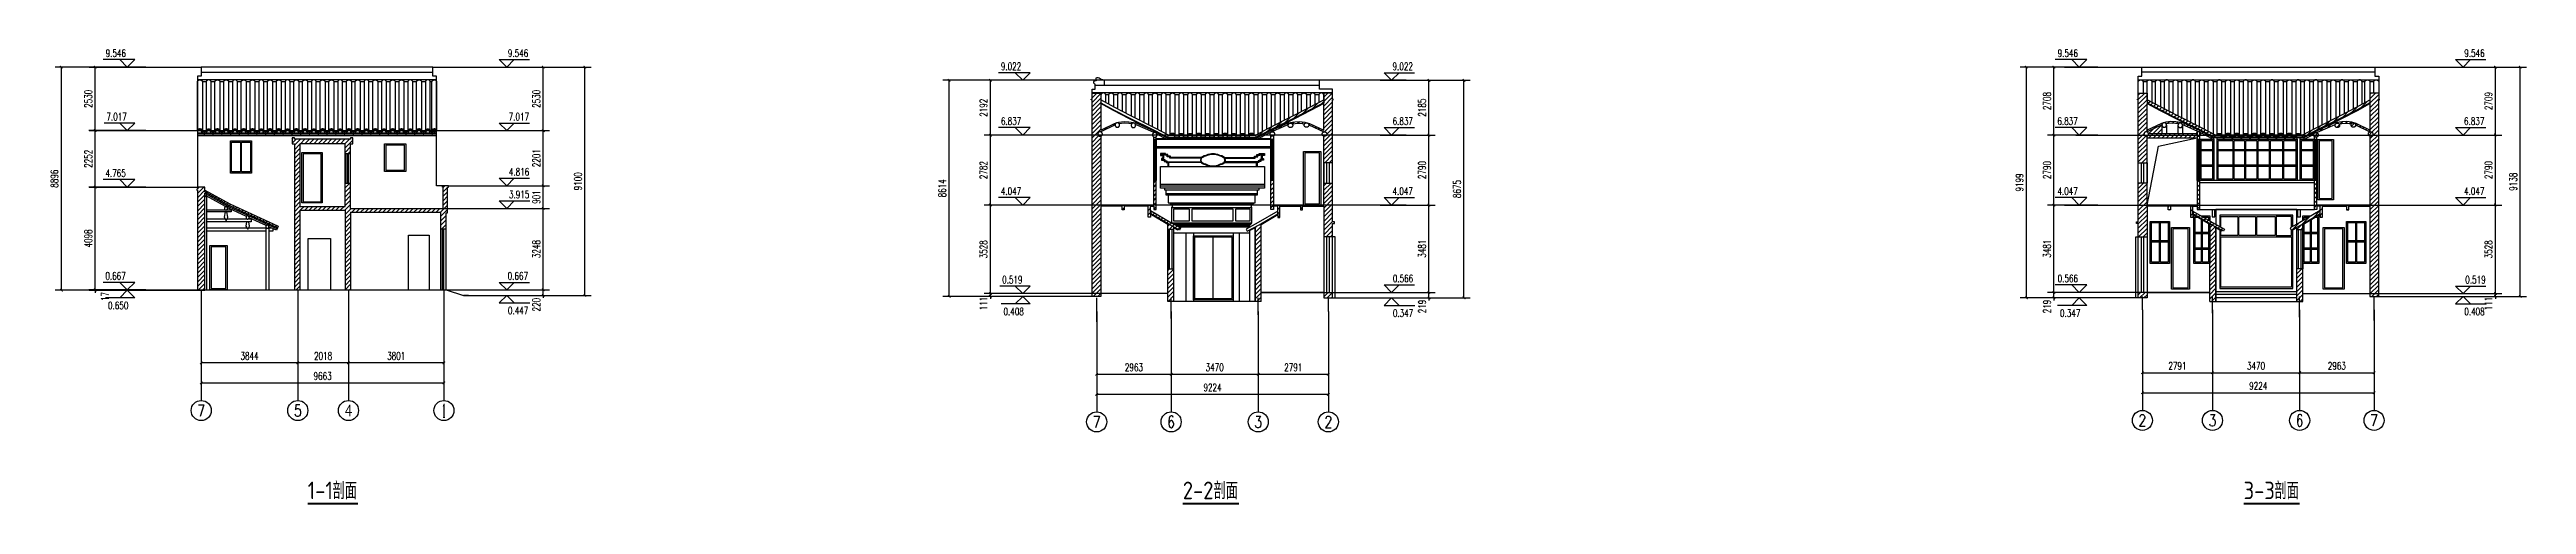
# Model space of a CAD drawing. Extents: x -20250 to 331240, y -699 to 63168.
# Drawn here: x 182935 to 281556, y -692 to 17447 of the extents above; entities that cross this region are included whole.
import ezdxf
from ezdxf.enums import TextEntityAlignment as Align

# ---------------------------------------------------------------- set-up
doc = ezdxf.new("R2010")
doc.units = 0
doc.header["$LTSCALE"] = 1000
doc.header["$MEASUREMENT"] = 0
for name, color, linetype in [('AXIS', 3, 'Continuous'), ('AXIS_TEXT', 7, 'Continuous'), ('DIM_ELEV', 3, 'Continuous'), ('DIM_SYMB', 3, 'Continuous'), ('DOTE', 1, 'Continuous'), ('PUB_DIM', 3, 'Continuous'), ('PUB_HATCH', 8, 'Continuous'), ('PUB_TEXT', 7, 'Continuous'), ('WALL', 9, 'Continuous'), ('空', 3, 'Continuous'), ('窗', 4, 'Continuous'), ('门', 4, 'Continuous')]:
    doc.layers.add(name, color=color, linetype=linetype)
doc.layers.add('瓦', color=7, linetype='Continuous', true_color=0x57e157)
doc.styles.add('_TCH_AXIS', font='COMPLEX', dxfattribs={"bigfont": 'GBCBIG'})
doc.styles.add('_TCH_DIM', font='SIMPLEX', dxfattribs={"bigfont": 'GBCBIG'})
doc.styles.add('_TCH_DIM_T3', font='SIMPLEX', dxfattribs={"width": 0.705882, "bigfont": 'GBCBIG'})
doc.styles.add('COMPLEX', font='COMPLEX')
doc.styles.get("Standard").update_dxf_attribs({"font": 'gbenor.shx', "bigfont": 'gbcbig.shx'})
doc.dimstyles.new('_TCH_ARCH&&100', dxfattribs={"dimtxt": 297.5, "dimasz": 100, "dimexe": 250, "dimexo": 300, "dimgap": 126.25, "dimtad": 1, "dimdec": 0, "dimzin": 0, "dimdsep": 46, "dimtxsty": '_TCH_DIM_T3', "dimblk": 'ARCHTICK', "dimcen": 0.09, "dimclrt": 7, "dimazin": 2, "dimtfac": 1, "dimtdec": 0, "dimtix": 1, "dimtmove": 2, "dimatfit": 3, "dimfxl": 1, "dimtolj": 1, "dimtzin": 0, "dimarcsym": 0})
pattern_1 = [(45, (-59853.03, 80703.54), (-88.388383, 88.388383), [])]

msp = doc.modelspace()

# ---------------------------------------------------------------- texts
at = {"layer": 'AXIS_TEXT', "style": '_TCH_AXIS'}
for s, height, p, p2 in [('7', 465.9, (188820.2, 2821.5), (189130.8, 2821.5)), ('5', 465.9, (192664.4, 2821.5), (192975, 2821.5)), ('4', 455.7, (194674.6, 2826.7), (195000, 2826.7)), ('1', 544.8, (198573.4, 2782.1), (198703.1, 2782.1))]:
    msp.add_text(s, height=height, dxfattribs=at).set_placement(p, p2, align=Align.FIT)
at = {"layer": 'PUB_TEXT', "style": '_TCH_DIM', "width": 0.705882}
for s, p in [('9.546', (185169.7, 17149.3)), ('9.546', (201185.9, 17149.3)), ('9.022', (220813.4, 16625.3)), ('9.022', (236409.1, 16625.3)), ('9.546', (262890.2, 17149.3)), ('9.546', (279080.7, 17149.3)), ('7.017', (185199.7, 14619.5)), ('7.017', (201215.9, 14619.5)), ('6.837', (220813.4, 14440.7)), ('6.837', (236409.1, 14440.7)), ('6.837', (262880.5, 14440.8)), ('6.837', (279070.7, 14440.7)), ('4.765', (185159.7, 12367.8)), ('4.816', (201225.9, 12418.8)), ('4.047', (220813.4, 11650.6)), ('4.047', (236409.1, 11650.6)), ('4.047', (262880.5, 11650.6)), ('4.047', (279070.7, 11650.6)), ('3.915', (201227.4, 11517.7)), ('0.667', (185159.7, 8269.9)), ('0.667', (201175.9, 8269.9)), ('0.519', (220863.4, 8122.3)), ('0.566', (236419.1, 8169.5)), ('0.566', (262890.5, 8169.5)), ('0.519', (279120.7, 8122.3)), ('0.650', (185263.2, 7093.1)), ('0.447', (201187.4, 6889.6)), ('0.408', (220916.9, 6850.9)), ('0.347', (236420.6, 6790.2)), ('0.347', (262984, 6790.2)), ('0.408', (279082.2, 6850.9))]:
    msp.add_text(s, height=297.5, dxfattribs=at).set_placement(p)
at = {"layer": 'PUB_TEXT'}
for s, height, p in [('1-1', 700, (193214.1, -479.3)), ('剖面', 675.18, (194205.7, -479.3)), ('2-2', 700, (228056.9, -479.3)), ('剖面', 675.18, (229281.9, -479.3)), ('3-3', 700, (270293.4, -479.3)), ('剖面', 675.18, (271518.4, -479.3))]:
    msp.add_text(s, height=height, dxfattribs=at).set_placement(p)

# ---------------------------------------------------------------- blocks, each defined once
blk = doc.blocks.new('_ArchTick')
at = {"color": 0, "linetype": 'ByBlock', "const_width": 0.4}
blk.add_lwpolyline([(-0.5, -0.5), (0.5, 0.5)], dxfattribs=at)
blk = doc.blocks.new('*D22')
at = {"layer": 'AXIS', "color": 0, "lineweight": -2, "transparency": 16777216}
for p, q in [((188975, 7155), (188975, 4705)), ((192820, 7155), (192820, 4705)), ((192820, 4955), (188975, 4955))]:
    blk.add_line(p, q, dxfattribs=at)
at = {"layer": 'Defpoints', "color": 0, "transparency": 16777216}
for p in [(188975, 7455), (192820, 7455), (188975, 4955)]:
    blk.add_point(p, dxfattribs=at)
at = {"layer": 'AXIS', "color": 0, "lineweight": -2, "transparency": 16777216, "xscale": 100, "yscale": 100, "zscale": 100, "rotation": 180.0000000000002}
blk.add_blockref('_ArchTick', (188975, 4955), dxfattribs=at)
at = {"layer": 'AXIS', "color": 0, "lineweight": -2, "transparency": 16777216, "xscale": 100, "yscale": 100, "zscale": 100}
blk.add_blockref('_ArchTick', (192820, 4955), dxfattribs=at)
at = {"layer": 'AXIS', "color": 7, "transparency": 16777216, "insert": (190898, 5230), "char_height": 297.5, "attachment_point": 5, "style": '_TCH_DIM_T3'}
blk.add_mtext('\\A1;3844', dxfattribs=at)
blk = doc.blocks.new('*D23')
at = {"layer": 'AXIS', "color": 0, "lineweight": -2, "transparency": 16777216}
for p, q in [((192820, 7155), (192820, 4705)), ((194837, 7155), (194837, 4705)), ((194837, 4955), (192820, 4955))]:
    blk.add_line(p, q, dxfattribs=at)
at = {"layer": 'Defpoints', "color": 0, "transparency": 16777216}
for p in [(192820, 7455), (194837, 7455), (192820, 4955)]:
    blk.add_point(p, dxfattribs=at)
at = {"layer": 'AXIS', "color": 0, "lineweight": -2, "transparency": 16777216, "xscale": 100, "yscale": 100, "zscale": 100, "rotation": 180}
blk.add_blockref('_ArchTick', (192820, 4955), dxfattribs=at)
at = {"layer": 'AXIS', "color": 0, "lineweight": -2, "transparency": 16777216, "xscale": 100, "yscale": 100, "zscale": 100}
blk.add_blockref('_ArchTick', (194837, 4955), dxfattribs=at)
at = {"layer": 'AXIS', "color": 7, "transparency": 16777216, "insert": (193828, 5230), "char_height": 297.5, "attachment_point": 5, "style": '_TCH_DIM_T3'}
blk.add_mtext('\\A1;2018', dxfattribs=at)
blk = doc.blocks.new('*D24')
at = {"layer": 'AXIS', "color": 0, "lineweight": -2, "transparency": 16777216}
for p, q in [((194837, 7155), (194837, 4705)), ((198638, 7155), (198638, 4705)), ((198638, 4955), (194837, 4955))]:
    blk.add_line(p, q, dxfattribs=at)
at = {"layer": 'Defpoints', "color": 0, "transparency": 16777216}
for p in [(194837, 7455), (198638, 7455), (194837, 4955)]:
    blk.add_point(p, dxfattribs=at)
at = {"layer": 'AXIS', "color": 0, "lineweight": -2, "transparency": 16777216, "xscale": 100, "yscale": 100, "zscale": 100, "rotation": 180.0000000000002}
blk.add_blockref('_ArchTick', (194837, 4955), dxfattribs=at)
at = {"layer": 'AXIS', "color": 0, "lineweight": -2, "transparency": 16777216, "xscale": 100, "yscale": 100, "zscale": 100}
blk.add_blockref('_ArchTick', (198638, 4955), dxfattribs=at)
at = {"layer": 'AXIS', "color": 7, "transparency": 16777216, "insert": (196738, 5230), "char_height": 297.5, "attachment_point": 5, "style": '_TCH_DIM_T3'}
blk.add_mtext('\\A1;3801', dxfattribs=at)
blk = doc.blocks.new('*D44')
at = {"layer": 'Defpoints', "color": 0, "transparency": 16777216}
for p in [(235918, 16220), (239251, 16220), (235918, 7545)]:
    blk.add_point(p, dxfattribs=at)
at = {"layer": 'PUB_DIM', "color": 0, "lineweight": -2, "transparency": 16777216}
for p, q in [((236218, 16220), (239501, 16220)), ((239251, 7545), (239251, 16220)), ((236218, 7545), (239501, 7545))]:
    blk.add_line(p, q, dxfattribs=at)
at = {"layer": 'PUB_DIM', "color": 0, "lineweight": -2, "transparency": 16777216, "xscale": 100, "yscale": 100, "zscale": 100}
for p, rotation in [((239251, 16220), 90), ((239251, 7545), 270)]:
    blk.add_blockref('_ArchTick', p, dxfattribs=dict(at, rotation=rotation))
at = {"layer": 'PUB_DIM', "color": 7, "transparency": 16777216, "insert": (238976, 11883), "char_height": 297.5, "attachment_point": 5, "rotation": 90, "style": '_TCH_DIM_T3'}
blk.add_mtext('\\A1;8675', dxfattribs=at)
blk = doc.blocks.new('*D45')
at = {"layer": 'Defpoints', "color": 0, "transparency": 16777216}
for p in [(235618, 7764), (235618, 7545), (237858, 7764)]:
    blk.add_point(p, dxfattribs=at)
at = {"layer": 'PUB_DIM', "color": 0, "lineweight": -2, "transparency": 16777216}
for p, q in [((235918, 7764), (238108, 7764)), ((235918, 7545), (238108, 7545)), ((237858, 7764), (237858, 7864)), ((237858, 7545), (237858, 7764)), ((237858, 7545), (237858, 7445))]:
    blk.add_line(p, q, dxfattribs=at)
at = {"layer": 'PUB_DIM', "color": 0, "lineweight": -2, "transparency": 16777216, "xscale": 100, "yscale": 100, "zscale": 100}
for p, rotation in [((237858, 7764), 270), ((237858, 7545), 90)]:
    blk.add_blockref('_ArchTick', p, dxfattribs=dict(at, rotation=rotation))
at = {"layer": 'PUB_DIM', "color": 7, "transparency": 16777216, "insert": (237583, 7200), "char_height": 297.5, "attachment_point": 5, "rotation": 90, "style": '_TCH_DIM_T3'}
blk.add_mtext('\\A1;219', dxfattribs=at)
blk = doc.blocks.new('*D46')
at = {"layer": 'Defpoints', "color": 0, "transparency": 16777216}
for p in [(235618, 11246), (237858, 11246), (235618, 7764)]:
    blk.add_point(p, dxfattribs=at)
at = {"layer": 'PUB_DIM', "color": 0, "lineweight": -2, "transparency": 16777216}
for p, q in [((235918, 11246), (238108, 11246)), ((237858, 7764), (237858, 11246)), ((235918, 7764), (238108, 7764))]:
    blk.add_line(p, q, dxfattribs=at)
at = {"layer": 'PUB_DIM', "color": 0, "lineweight": -2, "transparency": 16777216, "xscale": 100, "yscale": 100, "zscale": 100}
for p, rotation in [((237858, 11246), 90), ((237858, 7764), 270)]:
    blk.add_blockref('_ArchTick', p, dxfattribs=dict(at, rotation=rotation))
at = {"layer": 'PUB_DIM', "color": 7, "transparency": 16777216, "insert": (237583, 9505), "char_height": 297.5, "attachment_point": 5, "rotation": 90, "style": '_TCH_DIM_T3'}
blk.add_mtext('\\A1;3481', dxfattribs=at)
blk = doc.blocks.new('*D47')
at = {"layer": 'Defpoints', "color": 0, "transparency": 16777216}
for p in [(235618, 14036), (237858, 14036), (235618, 11246)]:
    blk.add_point(p, dxfattribs=at)
at = {"layer": 'PUB_DIM', "color": 0, "lineweight": -2, "transparency": 16777216}
for p, q in [((235918, 14036), (238108, 14036)), ((237858, 11246), (237858, 14036)), ((235918, 11246), (238108, 11246))]:
    blk.add_line(p, q, dxfattribs=at)
at = {"layer": 'PUB_DIM', "color": 0, "lineweight": -2, "transparency": 16777216, "xscale": 100, "yscale": 100, "zscale": 100}
for p, rotation in [((237858, 14036), 90), ((237858, 11246), 270)]:
    blk.add_blockref('_ArchTick', p, dxfattribs=dict(at, rotation=rotation))
at = {"layer": 'PUB_DIM', "color": 7, "transparency": 16777216, "insert": (237583, 12641), "char_height": 297.5, "attachment_point": 5, "rotation": 90, "style": '_TCH_DIM_T3'}
blk.add_mtext('\\A1;2790', dxfattribs=at)
blk = doc.blocks.new('*D48')
at = {"layer": 'Defpoints', "color": 0, "transparency": 16777216}
for p in [(235618, 16220), (237858, 16220), (235618, 14036)]:
    blk.add_point(p, dxfattribs=at)
at = {"layer": 'PUB_DIM', "color": 0, "lineweight": -2, "transparency": 16777216}
for p, q in [((235918, 16220), (238108, 16220)), ((237858, 14036), (237858, 16220)), ((235918, 14036), (238108, 14036))]:
    blk.add_line(p, q, dxfattribs=at)
at = {"layer": 'PUB_DIM', "color": 0, "lineweight": -2, "transparency": 16777216, "xscale": 100, "yscale": 100, "zscale": 100}
for p, rotation in [((237858, 16220), 90), ((237858, 14036), 270)]:
    blk.add_blockref('_ArchTick', p, dxfattribs=dict(at, rotation=rotation))
at = {"layer": 'PUB_DIM', "color": 7, "transparency": 16777216, "insert": (237583, 15128), "char_height": 297.5, "attachment_point": 5, "rotation": 90, "style": '_TCH_DIM_T3'}
blk.add_mtext('\\A1;2185', dxfattribs=at)
blk = doc.blocks.new('*D49')
at = {"layer": 'Defpoints', "color": 0, "transparency": 16777216}
for p in [(218755, 16220), (222002, 16220), (222002, 7606)]:
    blk.add_point(p, dxfattribs=at)
at = {"layer": 'PUB_DIM', "color": 0, "lineweight": -2, "transparency": 16777216}
for p, q in [((221702, 16220), (218505, 16220)), ((218755, 7606), (218755, 16220)), ((221702, 7606), (218505, 7606))]:
    blk.add_line(p, q, dxfattribs=at)
at = {"layer": 'PUB_DIM', "color": 0, "lineweight": -2, "transparency": 16777216, "xscale": 100, "yscale": 100, "zscale": 100}
for p, rotation in [((218755, 16220), 90), ((218755, 7606), 270)]:
    blk.add_blockref('_ArchTick', p, dxfattribs=dict(at, rotation=rotation))
at = {"layer": 'PUB_DIM', "color": 7, "transparency": 16777216, "insert": (218480, 11913), "char_height": 297.5, "attachment_point": 5, "rotation": 90, "style": '_TCH_DIM_T3'}
blk.add_mtext('\\A1;8614', dxfattribs=at)
blk = doc.blocks.new('*D50')
at = {"layer": 'Defpoints', "color": 0, "transparency": 16777216}
for p in [(220396, 7717), (222302, 7717), (222302, 7606)]:
    blk.add_point(p, dxfattribs=at)
at = {"layer": 'PUB_DIM', "color": 0, "lineweight": -2, "transparency": 16777216}
for p, q in [((222002, 7717), (220146, 7717)), ((222002, 7606), (220146, 7606)), ((220396, 7717), (220396, 7817)), ((220396, 7606), (220396, 7717)), ((220396, 7606), (220396, 7506))]:
    blk.add_line(p, q, dxfattribs=at)
at = {"layer": 'PUB_DIM', "color": 0, "lineweight": -2, "transparency": 16777216, "xscale": 100, "yscale": 100, "zscale": 100}
for p, rotation in [((220396, 7717), 270), ((220396, 7606), 90)]:
    blk.add_blockref('_ArchTick', p, dxfattribs=dict(at, rotation=rotation))
at = {"layer": 'PUB_DIM', "color": 7, "transparency": 16777216, "insert": (220121, 7321), "char_height": 297.5, "attachment_point": 5, "rotation": 90, "style": '_TCH_DIM_T3'}
blk.add_mtext('\\A1;111', dxfattribs=at)
blk = doc.blocks.new('*D51')
at = {"layer": 'Defpoints', "color": 0, "transparency": 16777216}
for p in [(220396, 11246), (222302, 11246), (222302, 7717)]:
    blk.add_point(p, dxfattribs=at)
at = {"layer": 'PUB_DIM', "color": 0, "lineweight": -2, "transparency": 16777216}
for p, q in [((222002, 11246), (220146, 11246)), ((220396, 7717), (220396, 11246)), ((222002, 7717), (220146, 7717))]:
    blk.add_line(p, q, dxfattribs=at)
at = {"layer": 'PUB_DIM', "color": 0, "lineweight": -2, "transparency": 16777216, "xscale": 100, "yscale": 100, "zscale": 100}
for p, rotation in [((220396, 11246), 90), ((220396, 7717), 270)]:
    blk.add_blockref('_ArchTick', p, dxfattribs=dict(at, rotation=rotation))
at = {"layer": 'PUB_DIM', "color": 7, "transparency": 16777216, "insert": (220121, 9481), "char_height": 297.5, "attachment_point": 5, "rotation": 90, "style": '_TCH_DIM_T3'}
blk.add_mtext('\\A1;3528', dxfattribs=at)
blk = doc.blocks.new('*D52')
at = {"layer": 'Defpoints', "color": 0, "transparency": 16777216}
for p in [(220396, 14028), (222302, 14028), (222302, 11246)]:
    blk.add_point(p, dxfattribs=at)
at = {"layer": 'PUB_DIM', "color": 0, "lineweight": -2, "transparency": 16777216}
for p, q in [((222002, 14028), (220146, 14028)), ((220396, 11246), (220396, 14028)), ((222002, 11246), (220146, 11246))]:
    blk.add_line(p, q, dxfattribs=at)
at = {"layer": 'PUB_DIM', "color": 0, "lineweight": -2, "transparency": 16777216, "xscale": 100, "yscale": 100, "zscale": 100}
for p, rotation in [((220396, 14028), 90), ((220396, 11246), 270)]:
    blk.add_blockref('_ArchTick', p, dxfattribs=dict(at, rotation=rotation))
at = {"layer": 'PUB_DIM', "color": 7, "transparency": 16777216, "insert": (220121, 12637), "char_height": 297.5, "attachment_point": 5, "rotation": 90, "style": '_TCH_DIM_T3'}
blk.add_mtext('\\A1;2782', dxfattribs=at)
blk = doc.blocks.new('*D53')
at = {"layer": 'Defpoints', "color": 0, "transparency": 16777216}
for p in [(220396, 16220), (222302, 16220), (222302, 14028)]:
    blk.add_point(p, dxfattribs=at)
at = {"layer": 'PUB_DIM', "color": 0, "lineweight": -2, "transparency": 16777216}
for p, q in [((222002, 16220), (220146, 16220)), ((220396, 14028), (220396, 16220)), ((222002, 14028), (220146, 14028))]:
    blk.add_line(p, q, dxfattribs=at)
at = {"layer": 'PUB_DIM', "color": 0, "lineweight": -2, "transparency": 16777216, "xscale": 100, "yscale": 100, "zscale": 100}
for p, rotation in [((220396, 16220), 90), ((220396, 14028), 270)]:
    blk.add_blockref('_ArchTick', p, dxfattribs=dict(at, rotation=rotation))
at = {"layer": 'PUB_DIM', "color": 7, "transparency": 16777216, "insert": (220121, 15124), "char_height": 297.5, "attachment_point": 5, "rotation": 90, "style": '_TCH_DIM_T3'}
blk.add_mtext('\\A1;2192', dxfattribs=at)
blk = doc.blocks.new('*D54')
at = {"layer": 'Defpoints', "color": 0, "transparency": 16777216}
for p in [(201137, 16744), (204251, 16744), (201137, 7645)]:
    blk.add_point(p, dxfattribs=at)
at = {"layer": 'PUB_DIM', "color": 0, "lineweight": -2, "transparency": 16777216}
for p, q in [((201437, 16744), (204501, 16744)), ((204251, 7645), (204251, 16744)), ((201437, 7645), (204501, 7645))]:
    blk.add_line(p, q, dxfattribs=at)
at = {"layer": 'PUB_DIM', "color": 0, "lineweight": -2, "transparency": 16777216, "xscale": 100, "yscale": 100, "zscale": 100}
for p, rotation in [((204251, 16744), 90), ((204251, 7645), 270)]:
    blk.add_blockref('_ArchTick', p, dxfattribs=dict(at, rotation=rotation))
at = {"layer": 'PUB_DIM', "color": 7, "transparency": 16777216, "insert": (203976, 12194), "char_height": 297.5, "attachment_point": 5, "rotation": 90, "style": '_TCH_DIM_T3'}
blk.add_mtext('\\A1;9100', dxfattribs=at)
blk = doc.blocks.new('*D55')
at = {"layer": 'Defpoints', "color": 0, "transparency": 16777216}
for p in [(200837, 7865), (200837, 7645), (202594, 7865)]:
    blk.add_point(p, dxfattribs=at)
at = {"layer": 'PUB_DIM', "color": 0, "lineweight": -2, "transparency": 16777216}
for p, q in [((202594, 7865), (202594, 7965)), ((201137, 7865), (202844, 7865)), ((201137, 7645), (202844, 7645)), ((202594, 7645), (202594, 7865)), ((202594, 7645), (202594, 7545))]:
    blk.add_line(p, q, dxfattribs=at)
at = {"layer": 'PUB_DIM', "color": 0, "lineweight": -2, "transparency": 16777216, "xscale": 100, "yscale": 100, "zscale": 100}
for p, rotation in [((202594, 7865), 270), ((202594, 7645), 90)]:
    blk.add_blockref('_ArchTick', p, dxfattribs=dict(at, rotation=rotation))
at = {"layer": 'PUB_DIM', "color": 7, "transparency": 16777216, "insert": (202319, 7275), "char_height": 297.5, "attachment_point": 5, "rotation": 90, "style": '_TCH_DIM_T3'}
blk.add_mtext('\\A1;220', dxfattribs=at)
blk = doc.blocks.new('*D56')
at = {"layer": 'Defpoints', "color": 0, "transparency": 16777216}
for p in [(200837, 11113), (202594, 11113), (200837, 7865)]:
    blk.add_point(p, dxfattribs=at)
at = {"layer": 'PUB_DIM', "color": 0, "lineweight": -2, "transparency": 16777216}
for p, q in [((201137, 11113), (202844, 11113)), ((202594, 7865), (202594, 11113)), ((201137, 7865), (202844, 7865))]:
    blk.add_line(p, q, dxfattribs=at)
at = {"layer": 'PUB_DIM', "color": 0, "lineweight": -2, "transparency": 16777216, "xscale": 100, "yscale": 100, "zscale": 100}
for p, rotation in [((202594, 11113), 90), ((202594, 7865), 270)]:
    blk.add_blockref('_ArchTick', p, dxfattribs=dict(at, rotation=rotation))
at = {"layer": 'PUB_DIM', "color": 7, "transparency": 16777216, "insert": (202319, 9489), "char_height": 297.5, "attachment_point": 5, "rotation": 90, "style": '_TCH_DIM_T3'}
blk.add_mtext('\\A1;3248', dxfattribs=at)
blk = doc.blocks.new('*D57')
at = {"layer": 'Defpoints', "color": 0, "transparency": 16777216}
for p in [(200837, 12014), (202594, 12014), (200837, 11113)]:
    blk.add_point(p, dxfattribs=at)
at = {"layer": 'PUB_DIM', "color": 0, "lineweight": -2, "transparency": 16777216}
for p, q in [((201137, 12014), (202844, 12014)), ((202594, 11113), (202594, 12014)), ((201137, 11113), (202844, 11113))]:
    blk.add_line(p, q, dxfattribs=at)
at = {"layer": 'PUB_DIM', "color": 0, "lineweight": -2, "transparency": 16777216, "xscale": 100, "yscale": 100, "zscale": 100}
for p, rotation in [((202594, 12014), 90), ((202594, 11113), 270)]:
    blk.add_blockref('_ArchTick', p, dxfattribs=dict(at, rotation=rotation))
at = {"layer": 'PUB_DIM', "color": 7, "transparency": 16777216, "insert": (202319, 11563), "char_height": 297.5, "attachment_point": 5, "rotation": 90, "style": '_TCH_DIM_T3'}
blk.add_mtext('\\A1;901', dxfattribs=at)
blk = doc.blocks.new('*D58')
at = {"layer": 'Defpoints', "color": 0, "transparency": 16777216}
for p in [(200837, 14214), (202594, 14214), (200837, 12014)]:
    blk.add_point(p, dxfattribs=at)
at = {"layer": 'PUB_DIM', "color": 0, "lineweight": -2, "transparency": 16777216}
for p, q in [((201137, 14214), (202844, 14214)), ((202594, 12014), (202594, 14214)), ((201137, 12014), (202844, 12014))]:
    blk.add_line(p, q, dxfattribs=at)
at = {"layer": 'PUB_DIM', "color": 0, "lineweight": -2, "transparency": 16777216, "xscale": 100, "yscale": 100, "zscale": 100}
for p, rotation in [((202594, 14214), 90), ((202594, 12014), 270)]:
    blk.add_blockref('_ArchTick', p, dxfattribs=dict(at, rotation=rotation))
at = {"layer": 'PUB_DIM', "color": 7, "transparency": 16777216, "insert": (202319, 13114), "char_height": 297.5, "attachment_point": 5, "rotation": 90, "style": '_TCH_DIM_T3'}
blk.add_mtext('\\A1;2201', dxfattribs=at)
blk = doc.blocks.new('*D59')
at = {"layer": 'Defpoints', "color": 0, "transparency": 16777216}
for p in [(200837, 16744), (202594, 16744), (200837, 14214)]:
    blk.add_point(p, dxfattribs=at)
at = {"layer": 'PUB_DIM', "color": 0, "lineweight": -2, "transparency": 16777216}
for p, q in [((201137, 16744), (202844, 16744)), ((202594, 14214), (202594, 16744)), ((201137, 14214), (202844, 14214))]:
    blk.add_line(p, q, dxfattribs=at)
at = {"layer": 'PUB_DIM', "color": 0, "lineweight": -2, "transparency": 16777216, "xscale": 100, "yscale": 100, "zscale": 100}
for p, rotation in [((202594, 16744), 90), ((202594, 14214), 270)]:
    blk.add_blockref('_ArchTick', p, dxfattribs=dict(at, rotation=rotation))
at = {"layer": 'PUB_DIM', "color": 7, "transparency": 16777216, "insert": (202319, 15479), "char_height": 297.5, "attachment_point": 5, "rotation": 90, "style": '_TCH_DIM_T3'}
blk.add_mtext('\\A1;2530', dxfattribs=at)
blk = doc.blocks.new('*D60')
at = {"layer": 'Defpoints', "color": 0, "transparency": 16777216}
for p in [(183405, 16744), (186030, 16744), (186030, 7848)]:
    blk.add_point(p, dxfattribs=at)
at = {"layer": 'PUB_DIM', "color": 0, "lineweight": -2, "transparency": 16777216}
for p, q in [((185730, 16744), (183155, 16744)), ((183405, 7848), (183405, 16744)), ((185730, 7848), (183155, 7848))]:
    blk.add_line(p, q, dxfattribs=at)
at = {"layer": 'PUB_DIM', "color": 0, "lineweight": -2, "transparency": 16777216, "xscale": 100, "yscale": 100, "zscale": 100}
for p, rotation in [((183405, 16744), 90), ((183405, 7848), 270)]:
    blk.add_blockref('_ArchTick', p, dxfattribs=dict(at, rotation=rotation))
at = {"layer": 'PUB_DIM', "color": 7, "transparency": 16777216, "insert": (183130, 12296), "char_height": 297.5, "attachment_point": 5, "rotation": 90, "style": '_TCH_DIM_T3'}
blk.add_mtext('\\A1;8896', dxfattribs=at)
blk = doc.blocks.new('*D61')
at = {"layer": 'Defpoints', "color": 0, "transparency": 16777216}
for p in [(184753, 7865), (186330, 7865), (186330, 7848)]:
    blk.add_point(p, dxfattribs=at)
at = {"layer": 'PUB_DIM', "color": 0, "lineweight": -2, "transparency": 16777216}
for p, q in [((184753, 7865), (184753, 7965)), ((186030, 7865), (184503, 7865)), ((186030, 7848), (184503, 7848)), ((184753, 7848), (184753, 7865)), ((184753, 7848), (184753, 7748))]:
    blk.add_line(p, q, dxfattribs=at)
at = {"layer": 'PUB_DIM', "color": 0, "lineweight": -2, "transparency": 16777216, "xscale": 100, "yscale": 100, "zscale": 100}
for p, rotation in [((184753, 7865), 270), ((184753, 7848), 90)]:
    blk.add_blockref('_ArchTick', p, dxfattribs=dict(at, rotation=rotation))
at = {"layer": 'PUB_DIM', "color": 7, "transparency": 16777216, "insert": (185141, 7598), "char_height": 297.5, "attachment_point": 5, "rotation": 90, "style": '_TCH_DIM_T3'}
blk.add_mtext('\\A1;17', dxfattribs=at)
blk = doc.blocks.new('*D62')
at = {"layer": 'Defpoints', "color": 0, "transparency": 16777216}
for p in [(184753, 11963), (186330, 11963), (186330, 7865)]:
    blk.add_point(p, dxfattribs=at)
at = {"layer": 'PUB_DIM', "color": 0, "lineweight": -2, "transparency": 16777216}
for p, q in [((186030, 11963), (184503, 11963)), ((184753, 7865), (184753, 11963)), ((186030, 7865), (184503, 7865))]:
    blk.add_line(p, q, dxfattribs=at)
at = {"layer": 'PUB_DIM', "color": 0, "lineweight": -2, "transparency": 16777216, "xscale": 100, "yscale": 100, "zscale": 100}
for p, rotation in [((184753, 11963), 90), ((184753, 7865), 270)]:
    blk.add_blockref('_ArchTick', p, dxfattribs=dict(at, rotation=rotation))
at = {"layer": 'PUB_DIM', "color": 7, "transparency": 16777216, "insert": (184478, 9914), "char_height": 297.5, "attachment_point": 5, "rotation": 90, "style": '_TCH_DIM_T3'}
blk.add_mtext('\\A1;4098', dxfattribs=at)
blk = doc.blocks.new('*D63')
at = {"layer": 'Defpoints', "color": 0, "transparency": 16777216}
for p in [(184753, 14214), (186330, 14214), (186330, 11963)]:
    blk.add_point(p, dxfattribs=at)
at = {"layer": 'PUB_DIM', "color": 0, "lineweight": -2, "transparency": 16777216}
for p, q in [((186030, 14214), (184503, 14214)), ((184753, 11963), (184753, 14214)), ((186030, 11963), (184503, 11963))]:
    blk.add_line(p, q, dxfattribs=at)
at = {"layer": 'PUB_DIM', "color": 0, "lineweight": -2, "transparency": 16777216, "xscale": 100, "yscale": 100, "zscale": 100}
for p, rotation in [((184753, 14214), 90), ((184753, 11963), 270)]:
    blk.add_blockref('_ArchTick', p, dxfattribs=dict(at, rotation=rotation))
at = {"layer": 'PUB_DIM', "color": 7, "transparency": 16777216, "insert": (184478, 13089), "char_height": 297.5, "attachment_point": 5, "rotation": 90, "style": '_TCH_DIM_T3'}
blk.add_mtext('\\A1;2252', dxfattribs=at)
blk = doc.blocks.new('*D64')
at = {"layer": 'Defpoints', "color": 0, "transparency": 16777216}
for p in [(184753, 16744), (186330, 16744), (186330, 14214)]:
    blk.add_point(p, dxfattribs=at)
at = {"layer": 'PUB_DIM', "color": 0, "lineweight": -2, "transparency": 16777216}
for p, q in [((186030, 16744), (184503, 16744)), ((184753, 14214), (184753, 16744)), ((186030, 14214), (184503, 14214))]:
    blk.add_line(p, q, dxfattribs=at)
at = {"layer": 'PUB_DIM', "color": 0, "lineweight": -2, "transparency": 16777216, "xscale": 100, "yscale": 100, "zscale": 100}
for p, rotation in [((184753, 16744), 90), ((184753, 14214), 270)]:
    blk.add_blockref('_ArchTick', p, dxfattribs=dict(at, rotation=rotation))
at = {"layer": 'PUB_DIM', "color": 7, "transparency": 16777216, "insert": (184478, 15479), "char_height": 297.5, "attachment_point": 5, "rotation": 90, "style": '_TCH_DIM_T3'}
blk.add_mtext('\\A1;2530', dxfattribs=at)
blk = doc.blocks.new('*D103')
at = {"layer": 'AXIS', "color": 0, "lineweight": -2, "transparency": 16777216}
for p, q in [((231062, 6701), (231062, 4251)), ((233852, 6701), (233852, 4251)), ((231062, 4501), (233852, 4501))]:
    blk.add_line(p, q, dxfattribs=at)
at = {"layer": 'Defpoints', "color": 0, "transparency": 16777216}
for p in [(231062, 7001), (233852, 7001), (233852, 4501)]:
    blk.add_point(p, dxfattribs=at)
at = {"layer": 'AXIS', "color": 0, "lineweight": -2, "transparency": 16777216, "xscale": 100, "yscale": 100, "zscale": 100, "rotation": 180}
blk.add_blockref('_ArchTick', (231062, 4501), dxfattribs=at)
at = {"layer": 'AXIS', "color": 0, "lineweight": -2, "transparency": 16777216, "xscale": 100, "yscale": 100, "zscale": 100}
blk.add_blockref('_ArchTick', (233852, 4501), dxfattribs=at)
at = {"layer": 'AXIS', "color": 7, "transparency": 16777216, "insert": (232457, 4776), "char_height": 297.5, "attachment_point": 5, "style": '_TCH_DIM_T3'}
blk.add_mtext('\\A1;2791', dxfattribs=at)
blk = doc.blocks.new('*D104')
at = {"layer": 'AXIS', "color": 0, "lineweight": -2, "transparency": 16777216}
for p, q in [((227591, 6701), (227591, 4251)), ((231062, 6701), (231062, 4251)), ((227591, 4501), (231062, 4501))]:
    blk.add_line(p, q, dxfattribs=at)
at = {"layer": 'Defpoints', "color": 0, "transparency": 16777216}
for p in [(227591, 7001), (231062, 7001), (231062, 4501)]:
    blk.add_point(p, dxfattribs=at)
at = {"layer": 'AXIS', "color": 0, "lineweight": -2, "transparency": 16777216, "xscale": 100, "yscale": 100, "zscale": 100, "rotation": 180}
blk.add_blockref('_ArchTick', (227591, 4501), dxfattribs=at)
at = {"layer": 'AXIS', "color": 0, "lineweight": -2, "transparency": 16777216, "xscale": 100, "yscale": 100, "zscale": 100}
blk.add_blockref('_ArchTick', (231062, 4501), dxfattribs=at)
at = {"layer": 'AXIS', "color": 7, "transparency": 16777216, "insert": (229327, 4776), "char_height": 297.5, "attachment_point": 5, "style": '_TCH_DIM_T3'}
blk.add_mtext('\\A1;3470', dxfattribs=at)
blk = doc.blocks.new('*D105')
at = {"layer": 'AXIS', "color": 0, "lineweight": -2, "transparency": 16777216}
for p, q in [((224628, 6701), (224628, 4251)), ((227591, 6701), (227591, 4251)), ((224628, 4501), (227591, 4501))]:
    blk.add_line(p, q, dxfattribs=at)
at = {"layer": 'Defpoints', "color": 0, "transparency": 16777216}
for p in [(224628, 7001), (227591, 7001), (227591, 4501)]:
    blk.add_point(p, dxfattribs=at)
at = {"layer": 'AXIS', "color": 0, "lineweight": -2, "transparency": 16777216, "xscale": 100, "yscale": 100, "zscale": 100, "rotation": 180}
blk.add_blockref('_ArchTick', (224628, 4501), dxfattribs=at)
at = {"layer": 'AXIS', "color": 0, "lineweight": -2, "transparency": 16777216, "xscale": 100, "yscale": 100, "zscale": 100}
blk.add_blockref('_ArchTick', (227591, 4501), dxfattribs=at)
at = {"layer": 'AXIS', "color": 7, "transparency": 16777216, "insert": (226110, 4776), "char_height": 297.5, "attachment_point": 5, "style": '_TCH_DIM_T3'}
blk.add_mtext('\\A1;2963', dxfattribs=at)
blk = doc.blocks.new('*D106')
at = {"layer": 'AXIS', "color": 0, "lineweight": -2, "transparency": 16777216}
for p, q in [((224628, 6701), (224628, 3451)), ((233852, 6701), (233852, 3451)), ((224628, 3701), (233852, 3701))]:
    blk.add_line(p, q, dxfattribs=at)
at = {"layer": 'Defpoints', "color": 0, "transparency": 16777216}
for p in [(224628, 7001), (233852, 7001), (233852, 3701)]:
    blk.add_point(p, dxfattribs=at)
at = {"layer": 'AXIS', "color": 0, "lineweight": -2, "transparency": 16777216, "xscale": 100, "yscale": 100, "zscale": 100, "rotation": 180}
blk.add_blockref('_ArchTick', (224628, 3701), dxfattribs=at)
at = {"layer": 'AXIS', "color": 0, "lineweight": -2, "transparency": 16777216, "xscale": 100, "yscale": 100, "zscale": 100}
blk.add_blockref('_ArchTick', (233852, 3701), dxfattribs=at)
at = {"layer": 'AXIS', "color": 7, "transparency": 16777216, "insert": (229240, 3976), "char_height": 297.5, "attachment_point": 5, "style": '_TCH_DIM_T3'}
blk.add_mtext('\\A1;9224', dxfattribs=at)
blk = doc.blocks.new('*D111')
at = {"layer": 'AXIS', "color": 0, "lineweight": -2, "transparency": 16777216}
for p, q in [((188975, 7155), (188975, 3905)), ((198638, 7155), (198638, 3905)), ((188975, 4155), (198638, 4155))]:
    blk.add_line(p, q, dxfattribs=at)
at = {"layer": 'Defpoints', "color": 0, "transparency": 16777216}
for p in [(188975, 7455), (198638, 7455), (198638, 4155)]:
    blk.add_point(p, dxfattribs=at)
at = {"layer": 'AXIS', "color": 0, "lineweight": -2, "transparency": 16777216, "xscale": 100, "yscale": 100, "zscale": 100, "rotation": 180}
blk.add_blockref('_ArchTick', (188975, 4155), dxfattribs=at)
at = {"layer": 'AXIS', "color": 0, "lineweight": -2, "transparency": 16777216, "xscale": 100, "yscale": 100, "zscale": 100}
blk.add_blockref('_ArchTick', (198638, 4155), dxfattribs=at)
at = {"layer": 'AXIS', "color": 7, "transparency": 16777216, "insert": (193807, 4430), "char_height": 297.5, "attachment_point": 5, "style": '_TCH_DIM_T3'}
blk.add_mtext('\\A1;9663', dxfattribs=at)
blk = doc.blocks.new('_AXISO')
blk.add_circle((0, 0), 0.5)
at = {"layer": 'AXIS_TEXT', "style": 'COMPLEX', "width": 1.041667}
blk.add_attdef('A', text='', height=0.56, dxfattribs=at).set_placement((-0.25, -0.28), (0.25, -0.28), align=Align.FIT)
blk = doc.blocks.new('*D34')
at = {"layer": 'Defpoints', "color": 0, "transparency": 16777216}
for p in [(279347, 16744), (281306, 16744), (279347, 7606)]:
    blk.add_point(p, dxfattribs=at)
at = {"layer": 'PUB_DIM', "color": 0, "lineweight": -2, "transparency": 16777216}
for p, q in [((279647, 16744), (281556, 16744)), ((281306, 7606), (281306, 16744)), ((279647, 7606), (281556, 7606))]:
    blk.add_line(p, q, dxfattribs=at)
at = {"layer": 'PUB_DIM', "color": 0, "lineweight": -2, "transparency": 16777216, "xscale": 100, "yscale": 100, "zscale": 100}
for p, rotation in [((281306, 16744), 90), ((281306, 7606), 270)]:
    blk.add_blockref('_ArchTick', p, dxfattribs=dict(at, rotation=rotation))
at = {"layer": 'PUB_DIM', "color": 7, "transparency": 16777216, "insert": (281031, 12175), "char_height": 297.5, "attachment_point": 5, "rotation": 90, "style": '_TCH_DIM_T3'}
blk.add_mtext('\\A1;9138', dxfattribs=at)
blk = doc.blocks.new('*D35')
at = {"layer": 'Defpoints', "color": 0, "transparency": 16777216}
for p in [(279047, 7717), (279047, 7606), (280321, 7717)]:
    blk.add_point(p, dxfattribs=at)
at = {"layer": 'PUB_DIM', "color": 0, "lineweight": -2, "transparency": 16777216}
for p, q in [((279347, 7717), (280571, 7717)), ((279347, 7606), (280571, 7606)), ((280321, 7717), (280321, 7817)), ((280321, 7606), (280321, 7717)), ((280321, 7606), (280321, 7506))]:
    blk.add_line(p, q, dxfattribs=at)
at = {"layer": 'PUB_DIM', "color": 0, "lineweight": -2, "transparency": 16777216, "xscale": 100, "yscale": 100, "zscale": 100}
for p, rotation in [((280321, 7717), 270), ((280321, 7606), 90)]:
    blk.add_blockref('_ArchTick', p, dxfattribs=dict(at, rotation=rotation))
at = {"layer": 'PUB_DIM', "color": 7, "transparency": 16777216, "insert": (280046, 7321), "char_height": 297.5, "attachment_point": 5, "rotation": 90, "style": '_TCH_DIM_T3'}
blk.add_mtext('\\A1;111', dxfattribs=at)
blk = doc.blocks.new('*D36')
at = {"layer": 'Defpoints', "color": 0, "transparency": 16777216}
for p in [(279047, 11246), (280321, 11246), (279047, 7717)]:
    blk.add_point(p, dxfattribs=at)
at = {"layer": 'PUB_DIM', "color": 0, "lineweight": -2, "transparency": 16777216}
for p, q in [((279347, 11246), (280571, 11246)), ((280321, 7717), (280321, 11246)), ((279347, 7717), (280571, 7717))]:
    blk.add_line(p, q, dxfattribs=at)
at = {"layer": 'PUB_DIM', "color": 0, "lineweight": -2, "transparency": 16777216, "xscale": 100, "yscale": 100, "zscale": 100}
for p, rotation in [((280321, 11246), 90), ((280321, 7717), 270)]:
    blk.add_blockref('_ArchTick', p, dxfattribs=dict(at, rotation=rotation))
at = {"layer": 'PUB_DIM', "color": 7, "transparency": 16777216, "insert": (280046, 9481), "char_height": 297.5, "attachment_point": 5, "rotation": 90, "style": '_TCH_DIM_T3'}
blk.add_mtext('\\A1;3528', dxfattribs=at)
blk = doc.blocks.new('*D37')
at = {"layer": 'Defpoints', "color": 0, "transparency": 16777216}
for p in [(279047, 14036), (280321, 14036), (279047, 11246)]:
    blk.add_point(p, dxfattribs=at)
at = {"layer": 'PUB_DIM', "color": 0, "lineweight": -2, "transparency": 16777216}
for p, q in [((279347, 14036), (280571, 14036)), ((280321, 11246), (280321, 14036)), ((279347, 11246), (280571, 11246))]:
    blk.add_line(p, q, dxfattribs=at)
at = {"layer": 'PUB_DIM', "color": 0, "lineweight": -2, "transparency": 16777216, "xscale": 100, "yscale": 100, "zscale": 100}
for p, rotation in [((280321, 14036), 90), ((280321, 11246), 270)]:
    blk.add_blockref('_ArchTick', p, dxfattribs=dict(at, rotation=rotation))
at = {"layer": 'PUB_DIM', "color": 7, "transparency": 16777216, "insert": (280046, 12641), "char_height": 297.5, "attachment_point": 5, "rotation": 90, "style": '_TCH_DIM_T3'}
blk.add_mtext('\\A1;2790', dxfattribs=at)
blk = doc.blocks.new('*D38')
at = {"layer": 'Defpoints', "color": 0, "transparency": 16777216}
for p in [(279047, 16744), (280321, 16744), (279047, 14036)]:
    blk.add_point(p, dxfattribs=at)
at = {"layer": 'PUB_DIM', "color": 0, "lineweight": -2, "transparency": 16777216}
for p, q in [((279347, 16744), (280571, 16744)), ((280321, 14036), (280321, 16744)), ((279347, 14036), (280571, 14036))]:
    blk.add_line(p, q, dxfattribs=at)
at = {"layer": 'PUB_DIM', "color": 0, "lineweight": -2, "transparency": 16777216, "xscale": 100, "yscale": 100, "zscale": 100}
for p, rotation in [((280321, 16744), 90), ((280321, 14036), 270)]:
    blk.add_blockref('_ArchTick', p, dxfattribs=dict(at, rotation=rotation))
at = {"layer": 'PUB_DIM', "color": 7, "transparency": 16777216, "insert": (280046, 15390), "char_height": 297.5, "attachment_point": 5, "rotation": 90, "style": '_TCH_DIM_T3'}
blk.add_mtext('\\A1;2709', dxfattribs=at)
blk = doc.blocks.new('*D39')
at = {"layer": 'Defpoints', "color": 0, "transparency": 16777216}
for p in [(261644, 16744), (263751, 16744), (263751, 7545)]:
    blk.add_point(p, dxfattribs=at)
at = {"layer": 'PUB_DIM', "color": 0, "lineweight": -2, "transparency": 16777216}
for p, q in [((263451, 16744), (261394, 16744)), ((261644, 7545), (261644, 16744)), ((263451, 7545), (261394, 7545))]:
    blk.add_line(p, q, dxfattribs=at)
at = {"layer": 'PUB_DIM', "color": 0, "lineweight": -2, "transparency": 16777216, "xscale": 100, "yscale": 100, "zscale": 100}
for p, rotation in [((261644, 16744), 90), ((261644, 7545), 270)]:
    blk.add_blockref('_ArchTick', p, dxfattribs=dict(at, rotation=rotation))
at = {"layer": 'PUB_DIM', "color": 7, "transparency": 16777216, "insert": (261369, 12145), "char_height": 297.5, "attachment_point": 5, "rotation": 90, "style": '_TCH_DIM_T3'}
blk.add_mtext('\\A1;9199', dxfattribs=at)
blk = doc.blocks.new('*D40')
at = {"layer": 'Defpoints', "color": 0, "transparency": 16777216}
for p in [(262742, 7765), (264049, 7764), (264049, 7545)]:
    blk.add_point(p, dxfattribs=at)
at = {"layer": 'PUB_DIM', "color": 0, "lineweight": -2, "transparency": 16777216}
for p, q in [((263749, 7765), (262492, 7765)), ((263749, 7545), (262492, 7545)), ((262742, 7765), (262742, 7865)), ((262742, 7545), (262742, 7765)), ((262742, 7545), (262742, 7445))]:
    blk.add_line(p, q, dxfattribs=at)
at = {"layer": 'PUB_DIM', "color": 0, "lineweight": -2, "transparency": 16777216, "xscale": 100, "yscale": 100, "zscale": 100}
for p, rotation in [((262742, 7765), 269.993180040371), ((262742, 7545), 89.99318004037103)]:
    blk.add_blockref('_ArchTick', p, dxfattribs=dict(at, rotation=rotation))
at = {"layer": 'PUB_DIM', "color": 7, "transparency": 16777216, "insert": (262466, 7200), "char_height": 297.5, "attachment_point": 5, "rotation": 89.99318, "style": '_TCH_DIM_T3'}
blk.add_mtext('\\A1;219', dxfattribs=at)
blk = doc.blocks.new('*D41')
at = {"layer": 'Defpoints', "color": 0, "transparency": 16777216}
for p in [(262742, 11246), (264050, 11246), (264049, 7764)]:
    blk.add_point(p, dxfattribs=at)
at = {"layer": 'PUB_DIM', "color": 0, "lineweight": -2, "transparency": 16777216}
for p, q in [((263750, 11246), (262492, 11246)), ((262742, 7765), (262742, 11246)), ((263749, 7765), (262492, 7765))]:
    blk.add_line(p, q, dxfattribs=at)
at = {"layer": 'PUB_DIM', "color": 0, "lineweight": -2, "transparency": 16777216, "xscale": 100, "yscale": 100, "zscale": 100}
for p, rotation in [((262742, 11246), 89.99318004037087), ((262742, 7765), 269.9931800403709)]:
    blk.add_blockref('_ArchTick', p, dxfattribs=dict(at, rotation=rotation))
at = {"layer": 'PUB_DIM', "color": 7, "transparency": 16777216, "insert": (262467, 9505), "char_height": 297.5, "attachment_point": 5, "rotation": 89.99318, "style": '_TCH_DIM_T3'}
blk.add_mtext('\\A1;3481', dxfattribs=at)
blk = doc.blocks.new('*D42')
at = {"layer": 'Defpoints', "color": 0, "transparency": 16777216}
for p in [(262742, 14036), (264050, 14036), (264050, 11246)]:
    blk.add_point(p, dxfattribs=at)
at = {"layer": 'PUB_DIM', "color": 0, "lineweight": -2, "transparency": 16777216}
for p, q in [((263750, 14036), (262492, 14036)), ((262742, 11246), (262742, 14036)), ((263750, 11246), (262492, 11246))]:
    blk.add_line(p, q, dxfattribs=at)
at = {"layer": 'PUB_DIM', "color": 0, "lineweight": -2, "transparency": 16777216, "xscale": 100, "yscale": 100, "zscale": 100}
for p, rotation in [((262742, 14036), 89.99318004037107), ((262742, 11246), 269.993180040371)]:
    blk.add_blockref('_ArchTick', p, dxfattribs=dict(at, rotation=rotation))
at = {"layer": 'PUB_DIM', "color": 7, "transparency": 16777216, "insert": (262467, 12641), "char_height": 297.5, "attachment_point": 5, "rotation": 89.99318, "style": '_TCH_DIM_T3'}
blk.add_mtext('\\A1;2790', dxfattribs=at)
blk = doc.blocks.new('*D43')
at = {"layer": 'Defpoints', "color": 0, "transparency": 16777216}
for p in [(262743, 16744), (264051, 16744), (264050, 14036)]:
    blk.add_point(p, dxfattribs=at)
at = {"layer": 'PUB_DIM', "color": 0, "lineweight": -2, "transparency": 16777216}
for p, q in [((263751, 16744), (262493, 16744)), ((262742, 14036), (262743, 16744)), ((263750, 14036), (262492, 14036))]:
    blk.add_line(p, q, dxfattribs=at)
at = {"layer": 'PUB_DIM', "color": 0, "lineweight": -2, "transparency": 16777216, "xscale": 100, "yscale": 100, "zscale": 100}
for p, rotation in [((262743, 16744), 89.99318004037183), ((262742, 14036), 269.9931800403718)]:
    blk.add_blockref('_ArchTick', p, dxfattribs=dict(at, rotation=rotation))
at = {"layer": 'PUB_DIM', "color": 7, "transparency": 16777216, "insert": (262467, 15390), "char_height": 297.5, "attachment_point": 5, "rotation": 89.99318, "style": '_TCH_DIM_T3'}
blk.add_mtext('\\A1;2708', dxfattribs=at)
blk = doc.blocks.new('*D107')
at = {"layer": 'AXIS', "color": 0, "lineweight": -2, "transparency": 16777216}
for p, q in [((266264, 6762), (266264, 4312)), ((269054, 6762), (269054, 4312)), ((266264, 4562), (269054, 4562))]:
    blk.add_line(p, q, dxfattribs=at)
at = {"layer": 'Defpoints', "color": 0, "transparency": 16777216}
for p in [(266264, 7062), (269054, 7062), (269054, 4562)]:
    blk.add_point(p, dxfattribs=at)
at = {"layer": 'AXIS', "color": 0, "lineweight": -2, "transparency": 16777216, "xscale": 100, "yscale": 100, "zscale": 100, "rotation": 180}
blk.add_blockref('_ArchTick', (266264, 4562), dxfattribs=at)
at = {"layer": 'AXIS', "color": 0, "lineweight": -2, "transparency": 16777216, "xscale": 100, "yscale": 100, "zscale": 100}
blk.add_blockref('_ArchTick', (269054, 4562), dxfattribs=at)
at = {"layer": 'AXIS', "color": 7, "transparency": 16777216, "insert": (267659, 4837), "char_height": 297.5, "attachment_point": 5, "style": '_TCH_DIM_T3'}
blk.add_mtext('\\A1;2791', dxfattribs=at)
blk = doc.blocks.new('*D108')
at = {"layer": 'AXIS', "color": 0, "lineweight": -2, "transparency": 16777216}
for p, q in [((269054, 6762), (269054, 4312)), ((272525, 6762), (272525, 4312)), ((269054, 4562), (272525, 4562))]:
    blk.add_line(p, q, dxfattribs=at)
at = {"layer": 'Defpoints', "color": 0, "transparency": 16777216}
for p in [(269054, 7062), (272525, 7062), (272525, 4562)]:
    blk.add_point(p, dxfattribs=at)
at = {"layer": 'AXIS', "color": 0, "lineweight": -2, "transparency": 16777216, "xscale": 100, "yscale": 100, "zscale": 100, "rotation": 180}
blk.add_blockref('_ArchTick', (269054, 4562), dxfattribs=at)
at = {"layer": 'AXIS', "color": 0, "lineweight": -2, "transparency": 16777216, "xscale": 100, "yscale": 100, "zscale": 100}
blk.add_blockref('_ArchTick', (272525, 4562), dxfattribs=at)
at = {"layer": 'AXIS', "color": 7, "transparency": 16777216, "insert": (270789, 4837), "char_height": 297.5, "attachment_point": 5, "style": '_TCH_DIM_T3'}
blk.add_mtext('\\A1;3470', dxfattribs=at)
blk = doc.blocks.new('*D109')
at = {"layer": 'AXIS', "color": 0, "lineweight": -2, "transparency": 16777216}
for p, q in [((272525, 6762), (272525, 4312)), ((275488, 6762), (275488, 4312)), ((272525, 4562), (275488, 4562))]:
    blk.add_line(p, q, dxfattribs=at)
at = {"layer": 'Defpoints', "color": 0, "transparency": 16777216}
for p in [(272525, 7062), (275488, 7062), (275488, 4562)]:
    blk.add_point(p, dxfattribs=at)
at = {"layer": 'AXIS', "color": 0, "lineweight": -2, "transparency": 16777216, "xscale": 100, "yscale": 100, "zscale": 100, "rotation": 180}
blk.add_blockref('_ArchTick', (272525, 4562), dxfattribs=at)
at = {"layer": 'AXIS', "color": 0, "lineweight": -2, "transparency": 16777216, "xscale": 100, "yscale": 100, "zscale": 100}
blk.add_blockref('_ArchTick', (275488, 4562), dxfattribs=at)
at = {"layer": 'AXIS', "color": 7, "transparency": 16777216, "insert": (274006, 4837), "char_height": 297.5, "attachment_point": 5, "style": '_TCH_DIM_T3'}
blk.add_mtext('\\A1;2963', dxfattribs=at)
blk = doc.blocks.new('*D110')
at = {"layer": 'AXIS', "color": 0, "lineweight": -2, "transparency": 16777216}
for p, q in [((266264, 6762), (266264, 3512)), ((275488, 6762), (275488, 3512)), ((266264, 3762), (275488, 3762))]:
    blk.add_line(p, q, dxfattribs=at)
at = {"layer": 'Defpoints', "color": 0, "transparency": 16777216}
for p in [(266264, 7062), (275488, 7062), (275488, 3762)]:
    blk.add_point(p, dxfattribs=at)
at = {"layer": 'AXIS', "color": 0, "lineweight": -2, "transparency": 16777216, "xscale": 100, "yscale": 100, "zscale": 100, "rotation": 180}
blk.add_blockref('_ArchTick', (266264, 3762), dxfattribs=at)
at = {"layer": 'AXIS', "color": 0, "lineweight": -2, "transparency": 16777216, "xscale": 100, "yscale": 100, "zscale": 100}
blk.add_blockref('_ArchTick', (275488, 3762), dxfattribs=at)
at = {"layer": 'AXIS', "color": 7, "transparency": 16777216, "insert": (270876, 4037), "char_height": 297.5, "attachment_point": 5, "style": '_TCH_DIM_T3'}
blk.add_mtext('\\A1;9224', dxfattribs=at)

# ---------------------------------------------------------------- dimensions: what is measured, and where the dimension line sits
at = {"layer": 'AXIS'}
for p1, p2, distance, picture, middle in [((192819.7, 7454.5, 0), (188975.5, 7454.5, 0), 2500, '*D22', (190897.6, 5229.5, 0)), ((188975.5, 7454.5), (198638.3, 7454.5), -3300, '*D111', (193806.9, 4429.5)), ((194837.3, 7454.5, 0), (192819.7, 7454.5, 0), 2500, '*D23', (193828.5, 5229.5, 0)), ((198638.3, 7454.5, 0), (194837.3, 7454.5, 0), 2500, '*D24', (196737.8, 5229.5, 0)), ((224628.2, 7001.5), (227591.3, 7001.5), -2500, '*D105', (226109.8, 4776.5)), ((224628.2, 7001.5), (233852.4, 7001.5), -3300, '*D106', (229240.3, 3976.5)), ((227591.3, 7001.5), (231061.7, 7001.5), -2500, '*D104', (229326.5, 4776.5)), ((231061.7, 7001.5), (233852.4, 7001.5), -2500, '*D103', (232457, 4776.5)), ((266263.6, 7062.2), (269054.2, 7062.2), -2500, '*D107', (267658.9, 4837.2)), ((266263.6, 7062.2), (275487.7, 7062.2), -3300, '*D110', (270875.6, 4037.2)), ((269054.2, 7062.2), (272524.6, 7062.2), -2500, '*D108', (270789.4, 4837.2)), ((272524.6, 7062.2), (275487.7, 7062.2), -2500, '*D109', (274006.1, 4837.2))]:
    dim = msp.add_aligned_dim(p1=p1, p2=p2, distance=distance, dimstyle='_TCH_ARCH&&100', dxfattribs=at)
    dim.commit()
    dim.dimension.update_dxf_attribs({"geometry": picture, "text_midpoint": middle})
at = {"layer": 'PUB_DIM'}
for p1, p2, distance, picture, middle in [((186029.7, 7848.1), (186029.7, 16744.3), 2624.5, '*D60', (183130.2, 12296.2)), ((186329.7, 14214.5), (186329.7, 16744.3), 1576.6, '*D64', (184478.1, 15479.4)), ((200837.4, 14214.5), (200837.4, 16744.3), -1756.1, '*D59', (202318.5, 15479.4)), ((201137.4, 7644.6), (201137.4, 16744.3), -3113.2, '*D54', (203975.6, 12194.5)), ((263750.5, 7545.2), (263750.5, 16744.3), 2106.7, '*D39', (261368.8, 12144.8)), ((264050.1883, 14035.7802), (264050.5107, 16744.2756), 1307.8855, '*D43', (262467.464, 15390.2164)), ((279047.2, 14035.7), (279047.2, 16744.3), -1273.9, '*D38', (280046.1, 15390)), ((279347.2, 7605.9), (279347.2, 16744.3), -1959, '*D34', (281031.1, 12175.1)), ((222001.6, 7605.9), (222001.6, 16220.3), 3246.5, '*D49', (218480.1, 11913.1)), ((222301.6, 14028.1), (222301.6, 16220.3), 1905.3, '*D53', (220121.3, 15124.2)), ((235617.7, 14035.7), (235617.7, 16220.3), -2240.4, '*D48', (237583.1, 15128)), ((235917.7, 7545.2), (235917.7, 16220.3), -3333.2, '*D44', (238975.9, 11882.8)), ((186329.7, 11962.8), (186329.7, 14214.5), 1576.6, '*D63', (184478.1, 13088.6)), ((200837.4, 12013.8), (200837.4, 14214.5), -1756.1, '*D58', (202318.5, 13114.1)), ((222301.597, 11245.5883), (222301.597, 14028.0726), 1905.2767, '*D52', (220121.3203, 12636.8305)), ((235617.7, 11245.6), (235617.7, 14035.7), -2240.4, '*D47', (237583.1, 12640.7)), ((264049.9, 11245.6), (264050.2, 14035.8), 1307.9, '*D42', (262467.1, 12640.9)), ((279047.2, 11245.6), (279047.2, 14035.7), -1273.9, '*D37', (280046.1, 12640.7)), ((186329.7, 7864.9), (186329.7, 11962.8), 1576.6, '*D62', (184478.1, 9913.9)), ((200837.4, 11112.7), (200837.4, 12013.8), -1756.1, '*D57', (202318.5, 11563.3)), ((200837.4, 7864.9), (200837.4, 11112.7), -1756.1, '*D56', (202318.5, 9488.8)), ((222301.6, 7717.3), (222301.6, 11245.6), 1905.3, '*D51', (220121.3, 9481.4)), ((235617.7, 7764.5), (235617.7, 11245.6), -2240.4, '*D46', (237583.1, 9505)), ((264049.4, 7764.5), (264049.9, 11245.6), 1307.9, '*D41', (262466.8, 9505.2)), ((279047.2, 7717.3), (279047.2, 11245.6), -1273.9, '*D36', (280046.1, 9481.4))]:
    dim = msp.add_aligned_dim(p1=p1, p2=p2, distance=distance, dimstyle='_TCH_ARCH&&100', dxfattribs=at)
    dim.commit()
    dim.dimension.update_dxf_attribs({"geometry": picture, "text_midpoint": middle})
for base, p1, p2, angle, picture, middle in [((184753.1, 7864.9), (186329.7, 7848.1), (186329.7, 7864.9), 90, '*D61', (185140.7, 7598.1)), ((202593.5, 7864.9), (200837.4, 7644.6), (200837.4, 7864.9), 90, '*D55', (202318.5, 7274.6)), ((220396.3, 7717.3), (222301.6, 7605.9), (222301.6, 7717.3), 90, '*D50', (220121.3, 7320.9)), ((237858.1, 7764.5), (235617.7, 7545.2), (235617.7, 7764.5), 90, '*D45', (237583.1, 7200.2)), ((262741.6, 7764.7), (264049.4, 7545.2), (264049.4, 7764.5), 89.99318, '*D40', (262466.5, 7200.4)), ((280321.1, 7717.3), (279047.2, 7605.9), (279047.2, 7717.3), 90, '*D35', (280046.1, 7320.9))]:
    dim = msp.add_linear_dim(base=base, p1=p1, p2=p2, angle=angle, dimstyle='_TCH_ARCH&&100', dxfattribs=at)
    dim.commit()
    dim.dimension.update_dxf_attribs({"geometry": picture, "text_midpoint": middle, "dimtype": 129})

# ---------------------------------------------------------------- hatches: boundary and pattern name
at = {"layer": 'PUB_HATCH'}
h = msp.add_hatch(dxfattribs=at)
h.set_pattern_fill('普通砖', color=256, scale=50, style=0)
h.set_pattern_definition(pattern_1)
h.paths.add_polyline_path([(224793.9, 13990.3), (224791, 13989.3), (224786.7, 13988.1), (224782.3, 13987.1), (224777.9, 13986.2), (224773.3, 13985.7), (224768.7, 13985.3), (224764.1, 13985.2), (224759.4, 13985.3), (224754.8, 13985.7), (224750.3, 13986.2), (224745.9, 13987.1), (224741.5, 13988.1), (224737.2, 13989.3), (224733, 13990.7), (224728.9, 13992.3), (224724.9, 13994.2), (224721, 13996.2), (224717.2, 13998.3), (224713.5, 14000.7), (224709.9, 14003.2), (224706.5, 14005.9), (224703.2, 14008.7), (224700.1, 14011.7), (224697.1, 14014.9), (224694.2, 14018.2), (224691.6, 14021.6), (224689, 14025.2), (224686.7, 14028.8), (224684.5, 14032.6), (224682.5, 14036.5), (224680.7, 14040.5), (224679.1, 14044.6), (224677.6, 14048.8), (224676.4, 14053.1), (224675.4, 14057.5), (224674.6, 14062), (224674, 14066.5), (224673.7, 14071.1), (224673.6, 14075.7), (224673.7, 14080.4), (224674, 14085), (224674.6, 14089.5), (224675.4, 14094), (224676.4, 14098.3), (224677.6, 14102.7), (224679.1, 14106.8), (224680.7, 14111), (224682.5, 14115), (224684.5, 14118.9), (224686.7, 14122.7), (224689, 14126.3), (224691.6, 14129.9), (224694.2, 14133.3), (224697.1, 14136.6), (224700.1, 14139.7), (224703.2, 14142.7), (224706.5, 14145.6), (224709.9, 14148.3), (224713.5, 14150.8), (224717.2, 14153.2), (224721, 14155.3), (224724.9, 14157.3), (224728.9, 14159.2), (224733, 14160.8), (224737.2, 14162.2), (224741.5, 14163.4), (224745.9, 14164.4), (224750.3, 14165.2), (224754.8, 14165.8), (224759.4, 14166.2), (224764.1, 14166.3), (224768.7, 14166.2), (224773.3, 14165.8), (224777.9, 14165.2), (224782.3, 14164.4), (224786.7, 14163.4), (224793.9, 14161.4), (224793.9, 14165.1), (225361.6, 14439.4), (225362.1, 14445.4), (225362.7, 14450), (225363.5, 14454.4), (225364.5, 14458.8), (225365.7, 14463.1), (225367.1, 14467.3), (225368.8, 14471.4), (225370.6, 14475.4), (225372.6, 14479.3), (225374.8, 14483.1), (225377.1, 14486.8), (225379.6, 14490.3), (225382.3, 14493.8), (225385.2, 14497.1), (225388.2, 14500.2), (225391.3, 14503.2), (225394.6, 14506), (225398, 14508.7), (225401.6, 14511.2), (225405.2, 14513.6), (225409, 14515.8), (225414.8, 14518.7), (225338.3, 14496.8), (224793.9, 14233.7), (224793.9, 15296.8), (225291.7, 15019.5), (225908.1, 14701.7), (226902.3, 14202.9), (226902.3, 14202.9), (227431.9, 13925.7), (227443.5, 13948), (226913.7, 14225.2), (225919.4, 14724.1), (225303.6, 15041.6), (224793.9, 15325.5), (224793.9, 15707), (224444.3, 15707), (224444.3, 15460.6), (224414.5, 15460.6), (224414.5, 15435.5), (224444.3, 15435.5), (224444.3, 7605.9), (224793.9, 7605.9), (224793.9, 11205.9), (225638.5, 11205.9), (225638.5, 11049.9), (225724.6, 11049.9), (225724.6, 11205.9), (226682.5, 11205.9), (226682.5, 10768.9), (226768.6, 10768.9), (226768.6, 10879.8), (227462, 10475.7), (227462, 10276.4), (227702, 10276.4), (227702, 10341.6), (227702, 10370.8), (227535.2, 10462.1), (226768.6, 10908.7), (226768.6, 11205.9), (226901.1, 11205.9), (226901.1, 11067.9), (227001.1, 11067.9), (227001.1, 12223.6), (226901.1, 12223.6), (226901.1, 11245.6), (224793.9, 11245.6)])
h = msp.add_hatch(dxfattribs=at)
h.set_pattern_fill('普通砖', color=256, scale=50, style=0)
h.set_pattern_definition(pattern_1)
h.paths.add_polyline_path([(233668.4, 15325.5), (233668.4, 15438.9), (233084, 15128.9), (232470.1, 14812.4), (231475.6, 14313.4), (230945, 14035.7), (230990.9, 13948), (231520.7, 14225.2), (232515, 14724.1), (233130.8, 15041.6)])
h = msp.add_hatch(dxfattribs=at)
h.set_pattern_fill('普通砖', color=256, scale=50, style=0)
h.set_pattern_definition(pattern_1)
h.paths.add_polyline_path([(234018, 15435.5), (234047.9, 15435.5), (234047.9, 15460.6), (234018, 15460.6), (234018, 15707), (233668.4, 15707), (233668.4, 15325.5), (233130.8, 15041.6), (232515, 14724.1), (231520.7, 14225.2), (230990.9, 13948), (231002.5, 13925.7), (231532.2, 14202.9), (232526.4, 14701.7), (233142.7, 15019.5), (233668.4, 15296.8), (233668.4, 14233.7), (233668.4, 14165.1), (233668.4, 14161.2), (233671.3, 14162.2), (233675.6, 14163.4), (233680, 14164.4), (233684.5, 14165.2), (233689, 14165.8), (233693.6, 14166.2), (233698.2, 14166.3), (233702.9, 14166.2), (233707.5, 14165.8), (233712, 14165.2), (233716.5, 14164.4), (233720.8, 14163.4), (233725.1, 14162.2), (233729.3, 14160.8), (233733.5, 14159.2), (233737.5, 14157.3), (233741.4, 14155.3), (233745.2, 14153.2), (233748.8, 14150.8), (233752.4, 14148.3), (233755.8, 14145.6), (233759.1, 14142.7), (233762.2, 14139.7), (233765.2, 14136.6), (233768.1, 14133.3), (233770.8, 14129.9), (233773.3, 14126.3), (233775.7, 14122.7), (233777.8, 14118.9), (233779.8, 14115), (233781.6, 14111), (233783.3, 14106.8), (233784.7, 14102.7), (233785.9, 14098.3), (233786.9, 14094), (233787.7, 14089.5), (233788.3, 14085), (233788.7, 14080.4), (233788.8, 14075.7), (233788.7, 14071.1), (233788.3, 14066.5), (233787.7, 14062), (233786.9, 14057.5), (233785.9, 14053.1), (233784.7, 14048.8), (233783.3, 14044.6), (233781.6, 14040.5), (233779.8, 14036.5), (233777.8, 14032.6), (233775.7, 14028.8), (233773.3, 14025.2), (233770.8, 14021.6), (233768.1, 14018.2), (233765.2, 14014.9), (233762.2, 14011.7), (233759.1, 14008.7), (233755.8, 14005.9), (233752.4, 14003.2), (233748.8, 14000.7), (233745.2, 13998.3), (233741.4, 13996.2), (233737.5, 13994.2), (233733.5, 13992.3), (233729.3, 13990.7), (233725.1, 13989.3), (233720.8, 13988.1), (233716.5, 13987.1), (233712, 13986.2), (233707.5, 13985.7), (233702.9, 13985.3), (233698.2, 13985.2), (233693.6, 13985.3), (233689, 13985.7), (233684.5, 13986.2), (233680, 13987.1), (233675.6, 13988.1), (233671.3, 13989.3), (233668.4, 13990.3), (233668.4, 12933.6), (234018.1, 12933.6)])
h = msp.add_hatch(dxfattribs=at)
h.set_pattern_fill('普通砖', color=256, scale=50, style=0)
h.set_pattern_definition(pattern_1)
h.paths.add_polyline_path([(266447.5, 13928), (268450.1, 13928), (268450.1, 13997.1), (268442, 14002.3), (268435.4, 14007.6), (268429.1, 14013.6), (268423.7, 14019.9), (268418.5, 14027), (268414.1, 14034.7), (268410.5, 14042.6), (268407.6, 14051.2), (268405.6, 14060), (268404.4, 14069.1), (268404.2, 14078.5), (268404.9, 14087.5), (268407.1, 14099.9), (267043.1, 14099.9), (267043.1, 14439.4), (267043.8, 14447.7), (267045.4, 14456.7), (267047.8, 14465.1), (267051, 14473.4), (267055.1, 14481.3), (267059.6, 14488.4), (267065.2, 14495.5), (267071.3, 14501.8), (267078, 14507.7), (267085.1, 14512.7), (267095, 14518.4), (267019.8, 14496.8), (266447.5, 14233.7), (266447.5, 15296.8), (266973.2, 15019.5), (267589.6, 14701.7), (268583.7, 14202.9), (269113.4, 13925.7), (269125, 13948), (268595.2, 14225.2), (267600.9, 14724.1), (266985.1, 15041.6), (266447.5, 15325.5), (266447.5, 15707), (266097.9, 15707), (266097.9, 15460.6), (266068.1, 15460.6), (266068.1, 15435.5), (266097.9, 15435.5), (266097.9, 12933.6), (266447.5, 12933.6)])
h.paths.add_polyline_path([(266397.1, 13987.5), (266388.8, 13989.8), (266380.4, 13993.2), (266372.8, 13997.1), (266365.3, 14001.8), (266358.4, 14007.2), (266351.9, 14013.4), (266346.3, 14020), (266341.2, 14027.1), (266336.9, 14034.7), (266333.4, 14042.4), (266330.5, 14051), (266328.5, 14059.7), (266327.3, 14068.9), (266327.1, 14078.3), (266327.8, 14087.3), (266329.4, 14096.3), (266331.7, 14104.5), (266335, 14112.8), (266339.1, 14120.8), (266343.8, 14128.2), (266349.2, 14135), (266355.2, 14141.3), (266361.8, 14147), (266368.8, 14152), (266376.4, 14156.4), (266384.5, 14160.1), (266392.9, 14162.9), (266401.5, 14164.9), (266410.6, 14166.1), (266419.9, 14166.3), (266429, 14165.7), (266438.2, 14164), (266446.6, 14161.6), (266455, 14158.3), (266462.7, 14154.4), (266470, 14149.7), (266477.1, 14144.2), (266483.2, 14138.3), (266489, 14131.6), (266494, 14124.6), (266498.4, 14117), (266502, 14109), (266504.9, 14100.4), (266506.9, 14091.7), (266508.1, 14082.6), (266508.3, 14073.2), (266507.6, 14064.2), (266506, 14055.3), (266503.5, 14046.6), (266500.2, 14038.3), (266496.1, 14030.4), (266491.5, 14023.2), (266486, 14016.2), (266480.1, 14010.1), (266473.6, 14004.5), (266466.3, 13999.3), (266458.7, 13995), (266450.9, 13991.4), (266442.5, 13988.6), (266433.4, 13986.5), (266424.7, 13985.4), (266415.5, 13985.2), (266406, 13985.9)], flags=16)
h = msp.add_hatch(dxfattribs=at)
h.set_pattern_fill('普通砖', color=256, scale=50, style=0)
h.set_pattern_definition(pattern_1)
h.paths.add_polyline_path([(266447.5, 15438.9), (266447.5, 15325.5), (266985.1, 15041.6), (267600.9, 14724.1), (268595.2, 14225.2), (269125, 13948), (269170.9, 14035.7), (268640.4, 14313.4), (267645.8, 14812.4), (267031.9, 15128.9)])
h = msp.add_hatch(dxfattribs=at)
h.set_pattern_fill('普通砖', color=256, scale=50, style=0)
h.set_pattern_definition(pattern_1)
h.paths.add_polyline_path([(275671.7, 15435.5), (275701.5, 15435.5), (275701.5, 15460.6), (275671.7, 15460.6), (275671.7, 15707), (275322, 15707), (275322, 15325.5), (274812.3, 15041.6), (274196.5, 14724.1), (273202.2, 14225.2), (272672.4, 13948), (272684, 13925.7), (273213.7, 14202.9), (274207.9, 14701.7), (274824.2, 15019.5), (275322, 15296.8), (275322, 14161.2), (275327.5, 14163), (275335.6, 14164.9), (275344.7, 14166.1), (275354, 14166.3), (275363.1, 14165.7), (275372, 14164.1), (275381, 14161.5), (275389.2, 14158.3), (275396.9, 14154.4), (275404.2, 14149.7), (275411.2, 14144.2), (275417.4, 14138.3), (275423, 14131.8), (275428.1, 14124.6), (275432.5, 14117), (275436.1, 14109), (275439.1, 14100.4), (275441.1, 14091.7), (275442.2, 14082.6), (275442.4, 14073.2), (275441.7, 14064.2), (275440.1, 14055.3), (275437.7, 14046.6), (275434.4, 14038.3), (275430.4, 14030.6), (275425.6, 14023.2), (275420.1, 14016.2), (275414.2, 14010.1), (275407.8, 14004.5), (275400.4, 13999.3), (275392.9, 13995), (275385.1, 13991.4), (275376.7, 13988.6), (275367.6, 13986.5), (275358.4, 13985.3), (275349, 13985.2), (275340, 13985.9), (275331.2, 13987.5), (275322, 13990.1), (275322, 11245.6), (273214.9, 11245.6), (273214.9, 12223.6), (273114.9, 12223.6), (273114.9, 11067.9), (273214.9, 11067.9), (273214.9, 11205.9), (273347.3, 11205.9), (273347.3, 10908.7), (272580.7, 10462.1), (272256.1, 10284.3), (272256.1, 10282.1), (272267.4, 10260.4), (272414, 10341.6), (272414, 10276.4), (272653.9, 10276.4), (272653.9, 10475.7), (273347.3, 10879.7), (273347.3, 10768.9), (273433.4, 10768.9), (273433.4, 11205.9), (274391.3, 11205.9), (274391.3, 11049.9), (274477.4, 11049.9), (274477.4, 11205.9), (275322, 11205.9), (275322, 7605.9), (275671.7, 7605.9)])
h = msp.add_hatch(dxfattribs=at)
h.set_pattern_fill('普通砖', color=256, scale=50, style=0)
h.set_pattern_definition(pattern_1)
h.paths.add_polyline_path([(274196.5, 14724.1), (274812.3, 15041.6), (275322, 15325.5), (275322, 15438.9), (274765.5, 15128.9), (274151.6, 14812.4), (273157, 14313.4), (272626.5, 14035.7), (272672.4, 13948), (273202.2, 14225.2)])
h = msp.add_hatch(dxfattribs=at)
h.set_pattern_fill('普通砖', color=256, scale=50, style=0)
h.set_pattern_definition(pattern_1)
h.paths.add_polyline_path([(198783.3, 11961.1), (198816.5, 11961.1), (198816.5, 12013.8), (198576.5, 12013.8), (198576.5, 11961.1), (198605.8, 11961.1), (198605.8, 11112.7), (194920.4, 11112.7), (194920.4, 12117.2), (194700.4, 12117.2), (194700.4, 11185.5), (192902.8, 11185.5), (192902.8, 13691.1), (194700.4, 13691.1), (194700.4, 13287.4), (194920.4, 13287.4), (194920.4, 13691.1), (195011.2, 13691.1), (195011.2, 13922.3), (194920.4, 13922.3), (194920.4, 13872.3), (192682.8, 13872.3), (192682.8, 13922.3), (192591.9, 13922.3), (192591.9, 13691.1), (192682.8, 13691.1), (192682.8, 7864.9), (192902.8, 7864.9), (192902.8, 11035.5), (194700.4, 11035.5), (194700.4, 7864.9), (194920.4, 7864.9), (194920.4, 10962.7), (198501.6, 10962.7), (198501.6, 10290.2), (198721.4, 10290.2), (198721.4, 10934.2), (198783.3, 10934.2)])
h = msp.add_hatch(dxfattribs=at)
h.set_pattern_fill('普通砖', color=256, scale=50, style=0)
h.set_pattern_definition(pattern_1)
h.paths.add_polyline_path([(232920.1, 14547.4), (232714, 14569.8), (232523, 14562.3), (232247.7, 14517.4), (231532.2, 14202.9), (231002.5, 13925.7), (231031.2, 13871), (231559, 14147.2), (231577.7, 14155.4), (231578, 14155.6), (231581.9, 14157.6), (231585.9, 14159.4), (231590, 14161), (231591.9, 14161.6), (232259.8, 14455.2), (232261, 14458.2), (232262.8, 14462.2), (232264.8, 14466.1), (232267, 14469.8), (232269.3, 14473.5), (232271.8, 14477.1), (232274.5, 14480.5), (232277.4, 14483.8), (232280.4, 14486.9), (232283.5, 14489.9), (232286.8, 14492.8), (232290.2, 14495.5), (232293.8, 14498), (232297.5, 14500.3), (232301.2, 14502.5), (232305.1, 14504.5), (232309.2, 14506.3), (232313.3, 14508), (232317.5, 14509.4), (232321.8, 14510.6), (232326.1, 14511.6), (232330.6, 14512.4), (232335.1, 14513), (232339.7, 14513.3), (232344.4, 14513.5), (232349, 14513.3), (232353.6, 14513), (232358.2, 14512.4), (232362.6, 14511.6), (232367, 14510.6), (232371.3, 14509.4), (232375.5, 14508), (232379.6, 14506.3), (232383.6, 14504.5), (232387.5, 14502.5), (232391.3, 14500.3), (232395, 14498), (232398.5, 14495.5), (232401.9, 14492.8), (232405.2, 14489.9), (232408.4, 14486.9), (232411.4, 14483.8), (232413.1, 14481.8), (232529.2, 14500.7), (232711.9, 14507.9), (232907, 14486.6), (232909.7, 14490.3), (232912.4, 14493.8), (232915.3, 14497.1), (232918.3, 14500.2), (232921.4, 14503.2), (232924.7, 14506), (232928.1, 14508.7), (232931.7, 14511.2), (232935.3, 14513.6), (232939.1, 14515.8), (232943, 14517.8), (232947, 14519.6), (232951.2, 14521.2), (232955.4, 14522.7), (232959.7, 14523.9), (232964, 14524.9), (232968.5, 14525.7), (232973, 14526.2), (232977.6, 14526.6), (232982.3, 14526.7), (232986.9, 14526.6), (232991.5, 14526.2), (232995.1, 14525.8)])
h = msp.add_hatch(dxfattribs=at)
h.set_pattern_fill('普通砖', color=256, scale=50, style=0)
h.set_pattern_definition(pattern_1)
h.paths.add_polyline_path([(231665.8, 13997.2), (231664.3, 13996.3), (231660.4, 13994.3), (231656.4, 13992.5), (231652.2, 13990.9), (231648, 13989.5), (231643.7, 13988.3), (231639.4, 13987.2), (231634.9, 13986.5), (231630.4, 13985.9), (231625.8, 13985.5), (231621.1, 13985.4), (231616.5, 13985.5), (231611.9, 13985.9), (231607.4, 13986.5), (231602.9, 13987.2), (231598.5, 13988.3), (231594.2, 13989.5), (231590, 13990.9), (231585.9, 13992.5), (231581.9, 13994.3), (231578, 13996.3), (231574.2, 13998.5), (231570.5, 14000.9), (231567, 14003.4), (231565.8, 14004.3), (231565.8, 13871), (231665.8, 13871)])
h = msp.add_hatch(dxfattribs=at)
h.set_pattern_fill('普通砖', color=256, scale=50, style=0)
h.set_pattern_definition(pattern_1)
h.paths.add_polyline_path([(233668.4, 14165.1), (233668.4, 14233.7), (233096.1, 14496.8), (233019, 14518.9), (233021.5, 14517.8), (233025.4, 14515.8), (233029.2, 14513.6), (233032.9, 14511.2), (233036.4, 14508.7), (233039.8, 14506), (233043.1, 14503.2), (233046.3, 14500.2), (233049.3, 14497.1), (233052.1, 14493.8), (233054.8, 14490.3), (233057.3, 14486.8), (233059.7, 14483.1), (233061.9, 14479.3), (233063.9, 14475.4), (233065.7, 14471.4), (233067.3, 14467.3), (233068.7, 14463.1), (233070, 14458.8), (233071, 14454.4), (233071.7, 14450), (233072.3, 14445.4), (233072.8, 14439.4)])
h = msp.add_hatch(dxfattribs=at)
h.set_pattern_fill('普通砖', color=256, scale=50, style=0)
h.set_pattern_definition(pattern_1)
h.paths.add_polyline_path([(267593, 14562.3), (267401.9, 14569.8), (267195.9, 14547.4), (267120.8, 14525.8), (267124.4, 14526.3), (267129, 14526.6), (267133.7, 14526.7), (267138.3, 14526.6), (267142.9, 14526.3), (267147.5, 14525.7), (267151.9, 14524.9), (267156.3, 14523.9), (267160.6, 14522.7), (267164.8, 14521.2), (267168.9, 14519.6), (267172.9, 14517.8), (267176.8, 14515.8), (267180.6, 14513.6), (267184.3, 14511.2), (267187.8, 14508.7), (267191.2, 14506), (267194.5, 14503.2), (267197.7, 14500.2), (267200.7, 14497.1), (267203.5, 14493.8), (267206.2, 14490.3), (267208.9, 14486.6), (267404.1, 14507.9), (267586.7, 14500.7), (267702.8, 14481.8), (267704.6, 14483.8), (267707.6, 14486.9), (267710.7, 14489.9), (267714, 14492.8), (267717.4, 14495.5), (267721, 14498), (267724.6, 14500.3), (267728.4, 14502.5), (267732.3, 14504.5), (267736.3, 14506.3), (267740.5, 14508), (267744.7, 14509.4), (267749, 14510.6), (267753.3, 14511.6), (267757.8, 14512.4), (267762.3, 14513), (267766.9, 14513.3), (267771.6, 14513.5), (267776.2, 14513.3), (267780.8, 14513), (267785.3, 14512.4), (267789.8, 14511.6), (267794.2, 14510.6), (267798.5, 14509.4), (267802.7, 14508), (267806.8, 14506.3), (267810.8, 14504.5), (267814.7, 14502.5), (267818.5, 14500.3), (267822.2, 14498), (267825.7, 14495.5), (267829.1, 14492.8), (267832.4, 14489.9), (267835.6, 14486.9), (267838.6, 14483.8), (267841.4, 14480.5), (267844.1, 14477.1), (267846.6, 14473.5), (267849, 14469.8), (267851.2, 14466.1), (267853.2, 14462.2), (267855, 14458.2), (267856.1, 14455.2), (268507, 14169.1), (268550.1, 14169.1), (268550.1, 14150.1), (268557, 14147.2), (269084.7, 13871), (269113.4, 13925.7), (268583.7, 14202.9), (267868.3, 14517.4)])
h = msp.add_hatch(dxfattribs=at)
h.set_pattern_fill('普通砖', color=256, scale=50, style=0)
h.set_pattern_definition(pattern_1)
h.paths.add_polyline_path([(274650, 14525.7), (274654.5, 14526.2), (274659.1, 14526.6), (274663.8, 14526.7), (274668.4, 14526.6), (274673, 14526.2), (274676.6, 14525.8), (274601.6, 14547.4), (274395.5, 14569.8), (274204.5, 14562.3), (273929.2, 14517.4), (273213.7, 14202.9), (272684, 13925.7), (272712.7, 13871), (273089.2, 14068), (273089.7, 14070), (273091.2, 14074.2), (273092.8, 14078.3), (273094.6, 14082.3), (273096.6, 14086.2), (273098.8, 14090), (273101.1, 14093.7), (273103.7, 14097.2), (273106.4, 14100.7), (273109.2, 14103.9), (273112.2, 14107.1), (273115.3, 14110.1), (273118.6, 14112.9), (273122, 14115.6), (273125.6, 14118.1), (273129.3, 14120.5), (273133.1, 14122.7), (273137, 14124.7), (273141, 14126.5), (273145.1, 14128.1), (273149.3, 14129.5), (273153.6, 14130.7), (273158, 14131.8), (273162.4, 14132.6), (273167, 14133.2), (273171.5, 14133.5), (273176.2, 14133.6), (273180.9, 14133.5), (273185.5, 14133.2), (273190, 14132.6), (273194.4, 14131.8), (273198.8, 14130.7), (273203.1, 14129.5), (273205.4, 14128.8), (273240.5, 14147.2), (273941.3, 14455.2), (273942.5, 14458.2), (273944.3, 14462.2), (273946.3, 14466.1), (273948.5, 14469.8), (273950.8, 14473.5), (273953.3, 14477.1), (273956, 14480.5), (273958.9, 14483.8), (273961.9, 14486.9), (273965, 14489.9), (273968.3, 14492.8), (273971.7, 14495.5), (273975.3, 14498), (273979, 14500.3), (273982.7, 14502.5), (273986.6, 14504.5), (273990.7, 14506.3), (273994.8, 14508), (273999, 14509.4), (274003.3, 14510.6), (274007.6, 14511.6), (274012.1, 14512.4), (274016.6, 14513), (274021.2, 14513.3), (274025.9, 14513.5), (274030.5, 14513.3), (274035.1, 14513), (274039.7, 14512.4), (274044.1, 14511.6), (274048.5, 14510.6), (274052.8, 14509.4), (274057, 14508), (274061.1, 14506.3), (274065.1, 14504.5), (274069, 14502.5), (274072.8, 14500.3), (274076.5, 14498), (274080, 14495.5), (274083.4, 14492.8), (274086.7, 14489.9), (274089.9, 14486.9), (274092.9, 14483.8), (274094.6, 14481.8), (274210.7, 14500.7), (274393.4, 14507.9), (274588.6, 14486.6), (274591.2, 14490.3), (274593.9, 14493.8), (274596.8, 14497.1), (274599.8, 14500.2), (274602.9, 14503.2), (274606.2, 14506), (274609.6, 14508.7), (274613.2, 14511.2), (274616.8, 14513.6), (274620.6, 14515.8), (274624.5, 14517.8), (274628.5, 14519.6), (274632.7, 14521.2), (274636.9, 14522.7), (274641.2, 14523.9), (274645.5, 14524.9)])
h = msp.add_hatch(dxfattribs=at)
h.set_pattern_fill('普通砖', color=256, scale=50, style=0)
h.set_pattern_definition(pattern_1)
h.paths.add_polyline_path([(273263.9, 14020.5), (273264.9, 14024.8), (273265.7, 14029.3), (273266.3, 14033.8), (273266.6, 14038.4), (273266.7, 14043.1), (273266.6, 14047.7), (273266.3, 14052.3), (273265.7, 14056.8), (273264.9, 14061.3), (273263.9, 14065.7), (273262.7, 14070), (273261.2, 14074.2), (273259.6, 14078.3), (273257.8, 14082.3), (273255.8, 14086.2), (273253.6, 14090), (273251.3, 14093.7), (273248.7, 14097.2), (273246, 14100.7), (273243.2, 14103.9), (273240.2, 14107.1), (273237.1, 14110.1), (273233.8, 14112.9), (273230.3, 14115.6), (273226.8, 14118.1), (273223.1, 14120.5), (273219.3, 14122.7), (273215.4, 14124.7), (273211.4, 14126.5), (273207.3, 14128.1), (273203.1, 14129.5), (273198.8, 14130.7), (273194.4, 14131.8), (273190, 14132.6), (273185.5, 14133.2), (273180.9, 14133.5), (273176.2, 14133.6), (273171.5, 14133.5), (273167, 14133.2), (273162.4, 14132.6), (273158, 14131.8), (273153.6, 14130.7), (273149.3, 14129.5), (273145.1, 14128.1), (273141, 14126.5), (273137, 14124.7), (273133.1, 14122.7), (273129.3, 14120.5), (273125.6, 14118.1), (273122, 14115.6), (273118.6, 14112.9), (273115.3, 14110.1), (273112.2, 14107.1), (273109.2, 14103.9), (273106.4, 14100.7), (273103.7, 14097.2), (273101.1, 14093.7), (273098.8, 14090), (273096.6, 14086.2), (273094.6, 14082.3), (273092.8, 14078.3), (273091.2, 14074.2), (273089.7, 14070), (273088.5, 14065.7), (273087.5, 14061.3), (273086.7, 14056.8), (273086.1, 14052.3), (273085.8, 14047.7), (273085.7, 14043.1), (273085.8, 14038.4), (273086.1, 14033.8), (273086.7, 14029.3), (273087.5, 14024.8), (273088.5, 14020.5), (273089.7, 14016.2), (273091.2, 14012), (273092.8, 14007.8), (273094.6, 14003.8), (273096.6, 13999.9), (273098.8, 13996.2), (273101.1, 13992.5), (273103.7, 13988.9), (273106.4, 13985.5), (273109.2, 13982.2), (273112.2, 13979.1), (273115.3, 13976.1), (273118.6, 13973.2), (273122, 13970.5), (273125.6, 13968), (273129.3, 13965.7), (273133.1, 13963.5), (273137, 13961.5), (273141, 13959.7), (273145.1, 13958), (273149.3, 13956.6), (273153.6, 13955.4), (273158, 13954.4), (273162.4, 13953.6), (273167, 13953), (273171.5, 13952.7), (273176.2, 13952.5), (273180.9, 13952.7), (273185.5, 13953), (273190, 13953.6), (273194.4, 13954.4), (273198.8, 13955.4), (273203.1, 13956.6), (273207.3, 13958), (273211.4, 13959.7), (273215.4, 13961.5), (273219.3, 13963.5), (273223.1, 13965.7), (273226.8, 13968), (273230.3, 13970.5), (273233.8, 13973.2), (273237.1, 13976.1), (273240.2, 13979.1), (273243.2, 13982.2), (273246, 13985.5), (273248.7, 13988.9), (273251.3, 13992.5), (273253.6, 13996.2), (273255.8, 13999.9), (273257.8, 14003.8), (273259.6, 14007.8), (273261.2, 14012), (273262.7, 14016.2)])
h = msp.add_hatch(dxfattribs=at)
h.set_pattern_fill('普通砖', color=256, scale=50, style=0)
h.set_pattern_definition(pattern_1)
h.paths.add_polyline_path([(274116.3, 14418.3), (274116.4, 14422.9), (274116.3, 14427.6), (274115.9, 14432.2), (274115.4, 14436.7), (274114.6, 14441.2), (274113.6, 14445.5), (274112.3, 14449.8), (274110.9, 14454), (274109.3, 14458.2), (274107.5, 14462.2), (274105.5, 14466.1), (274103.3, 14469.8), (274100.9, 14473.5), (274098.4, 14477.1), (274095.7, 14480.5), (274092.9, 14483.8), (274089.9, 14486.9), (274086.7, 14489.9), (274083.4, 14492.8), (274080, 14495.5), (274076.5, 14498), (274072.8, 14500.3), (274069, 14502.5), (274065.1, 14504.5), (274061.1, 14506.3), (274057, 14508), (274052.8, 14509.4), (274048.5, 14510.6), (274044.1, 14511.6), (274039.7, 14512.4), (274035.1, 14513), (274030.5, 14513.3), (274025.9, 14513.5), (274021.2, 14513.3), (274016.6, 14513), (274012.1, 14512.4), (274007.6, 14511.6), (274003.3, 14510.6), (273999, 14509.4), (273994.8, 14508), (273990.7, 14506.3), (273986.6, 14504.5), (273982.7, 14502.5), (273979, 14500.3), (273975.3, 14498), (273971.7, 14495.5), (273968.3, 14492.8), (273965, 14489.9), (273961.9, 14486.9), (273958.9, 14483.8), (273956, 14480.5), (273953.3, 14477.1), (273950.8, 14473.5), (273948.5, 14469.8), (273946.3, 14466.1), (273944.3, 14462.2), (273942.5, 14458.2), (273940.8, 14454), (273939.4, 14449.8), (273938.2, 14445.5), (273937.2, 14441.2), (273936.4, 14436.7), (273935.8, 14432.2), (273935.5, 14427.6), (273935.3, 14422.9), (273935.5, 14418.3), (273935.8, 14413.7), (273936.4, 14409.2), (273937.2, 14404.7), (273938.2, 14400.3), (273939.4, 14396), (273940.8, 14391.8), (273942.5, 14387.7), (273944.3, 14383.7), (273946.3, 14379.8), (273948.5, 14376), (273950.8, 14372.3), (273953.3, 14368.8), (273956, 14365.3), (273958.9, 14362.1), (273961.9, 14358.9), (273965, 14355.9), (273968.3, 14353.1), (273971.7, 14350.4), (273975.3, 14347.9), (273979, 14345.5), (273982.7, 14343.3), (273986.6, 14341.3), (273990.7, 14339.5), (273994.8, 14337.9), (273999, 14336.5), (274003.3, 14335.2), (274007.6, 14334.2), (274012.1, 14333.4), (274016.6, 14332.8), (274021.2, 14332.5), (274025.9, 14332.4), (274030.5, 14332.5), (274035.1, 14332.8), (274039.7, 14333.4), (274044.1, 14334.2), (274048.5, 14335.2), (274052.8, 14336.5), (274057, 14337.9), (274061.1, 14339.5), (274065.1, 14341.3), (274069, 14343.3), (274072.8, 14345.5), (274076.5, 14347.9), (274080, 14350.4), (274083.4, 14353.1), (274086.7, 14355.9), (274089.9, 14358.9), (274092.9, 14362.1), (274095.7, 14365.3), (274098.4, 14368.8), (274100.9, 14372.3), (274103.3, 14376), (274105.5, 14379.8), (274107.5, 14383.7), (274109.3, 14387.7), (274110.9, 14391.8), (274112.3, 14396), (274113.6, 14400.3), (274114.6, 14404.7), (274115.4, 14409.2), (274115.9, 14413.7)])
h = msp.add_hatch(dxfattribs=at)
h.set_pattern_fill('普通砖', color=256, scale=50, style=0)
h.set_pattern_definition(pattern_1)
h.paths.add_polyline_path([(274753.8, 14426.9), (274754.2, 14431.5), (274754.3, 14436.2), (274754.2, 14440.8), (274753.8, 14445.4), (274753.2, 14450), (274752.5, 14454.4), (274751.4, 14458.8), (274750.2, 14463.1), (274748.8, 14467.3), (274747.2, 14471.4), (274745.4, 14475.4), (274743.4, 14479.3), (274741.2, 14483.1), (274738.8, 14486.8), (274736.3, 14490.3), (274733.6, 14493.8), (274730.8, 14497.1), (274727.8, 14500.2), (274724.6, 14503.2), (274721.3, 14506), (274717.9, 14508.7), (274714.4, 14511.2), (274710.7, 14513.6), (274706.9, 14515.8), (274703, 14517.8), (274700.4, 14519), (274676.6, 14525.8), (274673, 14526.2), (274668.4, 14526.6), (274663.8, 14526.7), (274659.1, 14526.6), (274654.5, 14526.2), (274650, 14525.7), (274645.5, 14524.9), (274641.2, 14523.9), (274636.9, 14522.7), (274632.7, 14521.2), (274628.5, 14519.6), (274624.5, 14517.8), (274620.6, 14515.8), (274616.8, 14513.6), (274613.2, 14511.2), (274609.6, 14508.7), (274606.2, 14506), (274602.9, 14503.2), (274599.8, 14500.2), (274596.8, 14497.1), (274593.9, 14493.8), (274591.2, 14490.3), (274588.7, 14486.8), (274586.3, 14483.1), (274584.2, 14479.3), (274582.2, 14475.4), (274580.3, 14471.4), (274578.7, 14467.3), (274577.3, 14463.1), (274576.1, 14458.8), (274575.1, 14454.4), (274574.3, 14450), (274573.7, 14445.4), (274573.3, 14440.8), (274573.2, 14436.2), (274573.3, 14431.5), (274573.7, 14426.9), (274574.3, 14422.4), (274575.1, 14418), (274576.1, 14413.6), (274577.3, 14409.3), (274578.7, 14405.1), (274580.3, 14401), (274582.2, 14397), (274584.2, 14393.1), (274586.3, 14389.3), (274588.7, 14385.6), (274591.2, 14382.1), (274593.9, 14378.6), (274596.8, 14375.3), (274599.8, 14372.2), (274602.9, 14369.2), (274606.2, 14366.3), (274609.6, 14363.7), (274613.2, 14361.1), (274616.8, 14358.8), (274620.6, 14356.6), (274624.5, 14354.6), (274628.5, 14352.8), (274632.7, 14351.2), (274636.9, 14349.7), (274641.2, 14348.5), (274645.5, 14347.5), (274650, 14346.7), (274654.5, 14346.1), (274659.1, 14345.8), (274663.8, 14345.7), (274668.4, 14345.8), (274673, 14346.1), (274677.5, 14346.7), (274682, 14347.5), (274686.4, 14348.5), (274690.7, 14349.7), (274694.9, 14351.2), (274699, 14352.8), (274703, 14354.6), (274706.9, 14356.6), (274710.7, 14358.8), (274714.4, 14361.1), (274717.9, 14363.7), (274721.3, 14366.3), (274724.6, 14369.2), (274727.8, 14372.2), (274730.8, 14375.3), (274733.6, 14378.6), (274736.3, 14382.1), (274738.8, 14385.6), (274741.2, 14389.3), (274743.4, 14393.1), (274745.4, 14397), (274747.2, 14401), (274748.8, 14405.1), (274750.2, 14409.3), (274751.4, 14413.6), (274752.5, 14418), (274753.2, 14422.4)])
h = msp.add_hatch(dxfattribs=at)
h.set_pattern_fill('普通砖', color=256, scale=50, style=0)
h.set_pattern_definition(pattern_1)
h.paths.add_polyline_path([(274777.6, 14496.8), (274700.4, 14519), (274703, 14517.8), (274706.9, 14515.8), (274710.7, 14513.6), (274714.4, 14511.2), (274717.9, 14508.7), (274721.3, 14506), (274724.6, 14503.2), (274727.8, 14500.2), (274730.8, 14497.1), (274733.6, 14493.8), (274736.3, 14490.3), (274738.8, 14486.8), (274741.2, 14483.1), (274743.4, 14479.3), (274745.4, 14475.4), (274747.2, 14471.4), (274748.8, 14467.3), (274750.2, 14463.1), (274751.4, 14458.8), (274752.5, 14454.4), (274753.2, 14450), (274753.8, 14445.4), (274754.2, 14440.8), (274754.2, 14439.2), (274755.5, 14438.8), (275322, 14165.1), (275322, 14233.7)])
h = msp.add_hatch(dxfattribs=at)
h.set_pattern_fill('普通砖', color=256, scale=50, style=0)
h.set_pattern_definition(pattern_1)
h.paths.add_polyline_path([(275412.7, 14142.7), (275409.4, 14145.6), (275406, 14148.3), (275402.4, 14150.8), (275398.8, 14153.2), (275395, 14155.3), (275391.1, 14157.3), (275387.1, 14159.2), (275383, 14160.8), (275378.7, 14162.2), (275374.5, 14163.4), (275370.1, 14164.4), (275365.6, 14165.2), (275361.1, 14165.8), (275356.5, 14166.2), (275351.8, 14166.3), (275347.2, 14166.2), (275342.6, 14165.8), (275338.1, 14165.2), (275333.6, 14164.4), (275329.2, 14163.4), (275324.9, 14162.2), (275320.7, 14160.8), (275316.6, 14159.2), (275312.6, 14157.3), (275308.7, 14155.3), (275304.9, 14153.2), (275301.2, 14150.8), (275297.7, 14148.3), (275294.3, 14145.6), (275291, 14142.7), (275287.8, 14139.7), (275284.8, 14136.6), (275282, 14133.3), (275279.3, 14129.9), (275276.8, 14126.3), (275274.4, 14122.7), (275272.2, 14118.9), (275270.2, 14115), (275268.4, 14111), (275266.8, 14106.8), (275265.4, 14102.7), (275264.2, 14098.3), (275263.2, 14094), (275262.4, 14089.5), (275261.8, 14085), (275261.4, 14080.4), (275261.3, 14075.7), (275261.4, 14071.1), (275261.8, 14066.5), (275262.4, 14062), (275263.2, 14057.5), (275264.2, 14053.1), (275265.4, 14048.8), (275266.8, 14044.6), (275268.4, 14040.5), (275270.2, 14036.5), (275272.2, 14032.6), (275274.4, 14028.8), (275276.8, 14025.2), (275279.3, 14021.6), (275282, 14018.2), (275284.8, 14014.9), (275287.8, 14011.7), (275291, 14008.7), (275294.3, 14005.9), (275297.7, 14003.2), (275301.2, 14000.7), (275304.9, 13998.3), (275308.7, 13996.2), (275312.6, 13994.2), (275316.6, 13992.3), (275320.7, 13990.7), (275324.9, 13989.3), (275329.2, 13988.1), (275333.6, 13987.1), (275338.1, 13986.2), (275342.6, 13985.7), (275347.2, 13985.3), (275351.8, 13985.2), (275356.5, 13985.3), (275361.1, 13985.7), (275365.6, 13986.2), (275370.1, 13987.1), (275374.5, 13988.1), (275378.7, 13989.3), (275383, 13990.7), (275387.1, 13992.3), (275391.1, 13994.2), (275395, 13996.2), (275398.8, 13998.3), (275402.4, 14000.7), (275406, 14003.2), (275409.4, 14005.9), (275412.7, 14008.7), (275415.8, 14011.7), (275418.8, 14014.9), (275421.7, 14018.2), (275424.4, 14021.6), (275426.9, 14025.2), (275429.3, 14028.8), (275431.4, 14032.6), (275433.4, 14036.5), (275435.2, 14040.5), (275436.9, 14044.6), (275438.3, 14048.8), (275439.5, 14053.1), (275440.5, 14057.5), (275441.3, 14062), (275441.9, 14066.5), (275442.3, 14071.1), (275442.4, 14075.7), (275442.3, 14080.4), (275441.9, 14085), (275441.3, 14089.5), (275440.5, 14094), (275439.5, 14098.3), (275438.3, 14102.7), (275436.9, 14106.8), (275435.2, 14111), (275433.4, 14115), (275431.4, 14118.9), (275429.3, 14122.7), (275426.9, 14126.3), (275424.4, 14129.9), (275421.7, 14133.3), (275418.8, 14136.6), (275415.8, 14139.7)])
h = msp.add_hatch(dxfattribs=at)
h.set_pattern_fill('普通砖', color=256, scale=50, style=0)
h.set_pattern_definition(pattern_1)
h.paths.add_polyline_path([(189123.6, 11962.8), (188823.9, 11962.8), (188823.9, 11881.3), (188794.1, 11881.3), (188794.1, 11839.2), (188823.9, 11839.2), (188823.9, 7848.1), (189123.6, 7848.1), (189123.6, 11719.5), (190090.6, 11176.7), (190789.2, 10855.7), (191995, 10298.9), (192008.8, 10334.7), (190798, 10897.8), (190110.6, 11215.4), (189123.6, 11773.5)])
h = msp.add_hatch(dxfattribs=at)
h.set_pattern_fill('普通砖', color=256, scale=50, style=0)
h.set_pattern_definition(pattern_1)
h.paths.add_polyline_path([(189123.6, 11839.1), (189123.6, 11773.5), (190110.6, 11215.4), (190798, 10897.8), (192008.8, 10334.7), (192035.6, 10403.7), (190798, 10979.3), (190110.6, 11296.8)])
h = msp.add_hatch(dxfattribs=at)
h.set_pattern_fill('普通砖', color=256, scale=50, style=0)
h.set_pattern_definition(pattern_1)
h.paths.add_polyline_path([(234018.1, 12122.3), (233668.4, 12122.3), (233668.4, 11245.6), (231665.8, 11245.6), (231665.8, 12223.6), (231565.8, 12223.6), (231565.8, 11067.9), (231665.8, 11067.9), (231665.8, 11205.9), (231838.8, 11205.9), (231838.8, 10893.1), (231099.1, 10462.1), (230685.1, 10235.4), (230697.3, 10212), (230932.4, 10341.6), (230932.4, 7405.7), (231172.3, 7405.7), (231172.3, 10475.7), (231838.8, 10864.1), (231838.8, 10753.2), (231924.8, 10753.2), (231924.8, 11205.9), (232737.7, 11205.9), (232737.7, 11049.9), (232823.8, 11049.9), (232823.8, 11205.9), (233668.4, 11205.9), (233668.4, 9984.4), (234018.1, 9984.4), (234018.1, 10511.1), (234092.3, 10511.1), (234092.3, 10577.2), (234018.1, 10577.2)])
h = msp.add_hatch(dxfattribs=at)
h.set_pattern_fill('普通砖', color=256, scale=50, style=0)
h.set_pattern_definition(pattern_1)
h.paths.add_polyline_path([(269183.5, 10341.6), (269418.6, 10212), (269430.9, 10235.4), (269016.8, 10462.1), (268277.2, 10893.1), (268277.2, 11205.9), (268450.1, 11205.9), (268450.1, 11067.9), (268550.1, 11067.9), (268550.1, 12223.6), (268450.1, 12223.6), (268450.1, 11245.6), (266447.5, 11245.6), (266447.5, 12122.3), (266097.9, 12122.3), (266097.9, 10577.2), (266023.6, 10577.2), (266023.6, 10511.1), (266097.9, 10511.1), (266097.9, 9984.4), (266447.5, 9984.4), (266447.5, 11205.9), (267292.2, 11205.9), (267292.2, 11049.9), (267378.2, 11049.9), (267378.2, 11205.9), (268191.1, 11205.9), (268191.1, 10753.2), (268277.2, 10753.2), (268277.2, 10864.1), (268943.6, 10475.7), (268943.6, 7405.7), (269183.5, 7405.7)])
h = msp.add_hatch(dxfattribs=at)
h.set_pattern_fill('普通砖', color=256, scale=50, style=0)
h.set_pattern_definition(pattern_1)
h.paths.add_polyline_path([(226768.6, 11023.2), (226768.6, 10908.7), (227535.2, 10462.1), (227922.6, 10250), (227968.5, 10337.8), (227608.7, 10534.7), (227607.3, 10534.7), (227607.3, 10535.5), (227580.4, 10550.2)])
h = msp.add_hatch(dxfattribs=at)
h.set_pattern_fill('普通砖', color=256, scale=50, style=0)
h.set_pattern_definition(pattern_1)
h.paths.add_polyline_path([(269062, 10550.2), (268277.2, 11007.5), (268277.2, 10893.1), (269016.8, 10462.1), (269492.7, 10201.5), (269538.6, 10289.3)])
h = msp.add_hatch(dxfattribs=at)
h.set_pattern_fill('普通砖', color=256, scale=50, style=0)
h.set_pattern_definition(pattern_1)
h.paths.add_polyline_path([(273347.3, 10908.7), (273347.3, 11023.2), (272535.5, 10550.2), (272147.4, 10337.8), (272193.4, 10250), (272580.7, 10462.1)])
h = msp.add_hatch(dxfattribs=at)
h.set_pattern_fill('普通砖', color=256, scale=50, style=0)
h.set_pattern_definition(pattern_1)
h.paths.add_polyline_path([(227702, 8701.2), (227462, 8701.2), (227462, 7405.7), (227702, 7405.7)])
h = msp.add_hatch(dxfattribs=at)
h.set_pattern_fill('普通砖', color=256, scale=50, style=0)
h.set_pattern_definition(pattern_1)
h.paths.add_polyline_path([(272653.9, 8701.2), (272414, 8701.2), (272414, 7405.7), (272653.9, 7405.7)])
h = msp.add_hatch(dxfattribs=at)
h.set_pattern_fill('普通砖', color=256, scale=50, style=0)
h.set_pattern_definition(pattern_1)
h.paths.add_polyline_path([(234018.1, 7764.5), (233668.4, 7764.5), (233668.4, 7545.2), (234018.1, 7545.2)])
h = msp.add_hatch(dxfattribs=at)
h.set_pattern_fill('普通砖', color=256, scale=50, style=0)
h.set_pattern_definition(pattern_1)
h.paths.add_polyline_path([(266447.5, 7764.5), (266097.9, 7764.5), (266097.9, 7545.2), (266447.5, 7545.2)])

# ---------------------------------------------------------------- linework, layer by layer
at = {"layer": 'AXIS'}
for p, q in [((188975.5, 7454.5, 0), (188975.5, 3454.5, 0)), ((192819.7, 7454.5, 0), (192819.7, 3454.5, 0)), ((194837.3, 7454.5, 0), (194837.3, 3454.5, 0)), ((198638.3, 7454.5, 0), (198638.3, 3454.5, 0)), ((224628.2, 7001.5), (224628.2, 3001.5)), ((227591.3, 7001.5), (227591.3, 3001.5)), ((231061.7, 7001.5), (231061.7, 3001.5)), ((233852.4, 7001.5), (233852.4, 3001.5)), ((266263.6, 7062.2), (266263.6, 3062.2)), ((269054.2, 7062.2), (269054.2, 3062.2)), ((272524.6, 7062.2), (272524.6, 3062.2)), ((275487.7, 7062.2), (275487.7, 3062.2))]:
    msp.add_line(p, q, dxfattribs=at)
for centre in [(188975.5, 3054.5), (192819.7, 3054.5), (194837.3, 3054.5), (198638.3, 3054.5)]:
    msp.add_circle(centre, 400, dxfattribs=at)
at = {"layer": 'DIM_ELEV'}
for p, q in [((186329.7, 17044.3), (185075.2, 17044.3)), ((186029.7, 16744.3), (185729.7, 17044.3)), ((186029.7, 16744.3), (186329.7, 17044.3)), ((201137.4, 16744.3), (200837.4, 17044.3)), ((200837.4, 17044.3), (202045.9, 17044.3)), ((201137.4, 16744.3), (201437.4, 17044.3)), ((264050.2, 17044.3), (262795.7, 17044.3)), ((263750.2, 16744.3), (263450.2, 17044.3)), ((263750.2, 16744.3), (264050.2, 17044.3)), ((279032.2, 16744.3), (278732.2, 17044.3)), ((278732.2, 17044.3), (279940.7, 17044.3)), ((279032.2, 16744.3), (279332.2, 17044.3)), ((186771.4, 16744.3), (185729.7, 16744.3)), ((200709.1, 16744.3), (201437.4, 16744.3)), ((221983.4, 16520.3), (220717.4, 16520.3)), ((221683.4, 16220.3), (221383.4, 16520.3)), ((222425.2, 16220.3), (221383.4, 16220.3)), ((221683.4, 16220.3), (221983.4, 16520.3)), ((235942.3, 16220.3), (236670.6, 16220.3)), ((236370.6, 16220.3), (236070.6, 16520.3)), ((236070.6, 16520.3), (237279.1, 16520.3)), ((236370.6, 16220.3), (236670.6, 16520.3)), ((264491.9, 16744.3), (263450.2, 16744.3)), ((278603.9, 16744.3), (279332.2, 16744.3)), ((186329.7, 14514.5), (185109.7, 14514.5)), ((186029.7, 14214.5), (185729.7, 14514.5)), ((186771.4, 14214.5), (185729.7, 14214.5)), ((186029.7, 14214.5), (186329.7, 14514.5)), ((200709.1, 14214.5), (201437.4, 14214.5)), ((201137.4, 14214.5), (200837.4, 14514.5)), ((200837.4, 14514.5), (202045.9, 14514.5)), ((201137.4, 14214.5), (201437.4, 14514.5)), ((221983.4, 14335.7), (220717.4, 14335.7)), ((221683.4, 14035.7), (221383.4, 14335.7)), ((222425.2, 14035.7), (221383.4, 14035.7)), ((221683.4, 14035.7), (221983.4, 14335.7)), ((235942.3, 14035.7), (236670.6, 14035.7)), ((236370.6, 14035.7), (236070.6, 14335.7)), ((236070.6, 14335.7), (237279.1, 14335.7)), ((236370.6, 14035.7), (236670.6, 14335.7)), ((264050.5, 14335.8), (262784.5, 14335.8)), ((263750.5, 14035.8), (263450.5, 14335.8)), ((264492.2, 14035.8), (263450.5, 14035.8)), ((263750.5, 14035.8), (264050.5, 14335.8)), ((278603.9, 14035.7), (279332.2, 14035.7)), ((279032.2, 14035.7), (278732.2, 14335.7)), ((278732.2, 14335.7), (279940.7, 14335.7)), ((279032.2, 14035.7), (279332.2, 14335.7)), ((186329.7, 12262.8), (185063.7, 12262.8)), ((186029.7, 11962.8), (185729.7, 12262.8)), ((186771.4, 11962.8), (185729.7, 11962.8)), ((186029.7, 11962.8), (186329.7, 12262.8)), ((200709.1, 12013.8), (201437.4, 12013.8)), ((201137.4, 12013.8), (200837.4, 12313.8)), ((200837.4, 12313.8), (202045.9, 12313.8)), ((201137.4, 12013.8), (201437.4, 12313.8)), ((200709.1, 11112.7), (201437.4, 11112.7)), ((201137.4, 11112.7), (200837.4, 11412.7)), ((200837.4, 11412.7), (202057.4, 11412.7)), ((201137.4, 11112.7), (201437.4, 11412.7)), ((221983.4, 11545.6), (220717.4, 11545.6)), ((221683.4, 11245.6), (221383.4, 11545.6)), ((222425.2, 11245.6), (221383.4, 11245.6)), ((221683.4, 11245.6), (221983.4, 11545.6)), ((235942.3, 11245.6), (236670.6, 11245.6)), ((236370.6, 11245.6), (236070.6, 11545.6)), ((236070.6, 11545.6), (237279.1, 11545.6)), ((236370.6, 11245.6), (236670.6, 11545.6)), ((264050.5, 11545.6), (262784.5, 11545.6)), ((263750.5, 11245.6), (263450.5, 11545.6)), ((264492.2, 11245.6), (263450.5, 11245.6)), ((263750.5, 11245.6), (264050.5, 11545.6)), ((278603.9, 11245.6), (279332.2, 11245.6)), ((279032.2, 11245.6), (278732.2, 11545.6)), ((278732.2, 11545.6), (279940.7, 11545.6)), ((279032.2, 11245.6), (279332.2, 11545.6)), ((186329.7, 8164.9), (185063.7, 8164.9)), ((186029.7, 7864.9), (185729.7, 8164.9)), ((186029.7, 7864.9), (186329.7, 8164.9)), ((201137.4, 7864.9), (200837.4, 8164.9)), ((200837.4, 8164.9), (202045.9, 8164.9)), ((201137.4, 7864.9), (201437.4, 8164.9)), ((221983.4, 8017.3), (220774.9, 8017.3)), ((221683.4, 7717.3), (221383.4, 8017.3)), ((221683.4, 7717.3), (221983.4, 8017.3)), ((236370.6, 7764.5), (236070.6, 8064.5)), ((236070.6, 8064.5), (237279.1, 8064.5)), ((236370.6, 7764.5), (236670.6, 8064.5)), ((264050.5, 8064.5), (262796, 8064.5)), ((263750.5, 7764.5), (263450.5, 8064.5)), ((263750.5, 7764.5), (264050.5, 8064.5)), ((279032.2, 7717.3), (278732.2, 8017.3)), ((278732.2, 8017.3), (279940.7, 8017.3)), ((279032.2, 7717.3), (279332.2, 8017.3)), ((186329.7, 7548.1), (185167.2, 7548.1)), ((186771.4, 7864.9), (185729.7, 7864.9)), ((186029.7, 7848.1), (185729.7, 7548.1)), ((186653.9, 7848.1), (185729.7, 7848.1)), ((186029.7, 7848.1), (186329.7, 7548.1)), ((200410.3, 7644.6), (201437.4, 7644.6)), ((200709.1, 7864.9), (201437.4, 7864.9)), ((201137.4, 7644.6), (200837.4, 7344.6)), ((200837.4, 7344.6), (202057.4, 7344.6)), ((201137.4, 7644.6), (201437.4, 7344.6)), ((221983.4, 7305.9), (220820.9, 7305.9)), ((222425.2, 7717.3), (221383.4, 7717.3)), ((221683.4, 7605.9), (221383.4, 7305.9)), ((222307.6, 7605.9), (221383.4, 7605.9)), ((221683.4, 7605.9), (221983.4, 7305.9)), ((235643.5, 7545.2), (236670.6, 7545.2)), ((235942.3, 7764.5), (236670.6, 7764.5)), ((236370.6, 7545.2), (236070.6, 7245.2)), ((236070.6, 7245.2), (237290.6, 7245.2)), ((236370.6, 7545.2), (236670.6, 7245.2)), ((264050.5, 7245.2), (262888, 7245.2)), ((264492.2, 7764.5), (263450.5, 7764.5)), ((263750.5, 7545.2), (263450.5, 7245.2)), ((264374.7, 7545.2), (263450.5, 7545.2)), ((263750.5, 7545.2), (264050.5, 7245.2)), ((278305.1, 7605.9), (279332.2, 7605.9)), ((278603.9, 7717.3), (279332.2, 7717.3)), ((279032.2, 7605.9), (278732.2, 7305.9)), ((278732.2, 7305.9), (279952.2, 7305.9)), ((279032.2, 7605.9), (279332.2, 7305.9))]:
    msp.add_line(p, q, dxfattribs=at)
at = {"layer": 'DIM_SYMB', "const_width": 70}
for points in [[(193214.1, -656.6), (195217, -656.6)], [(228056.9, -656.6), (230293.2, -656.6)], [(270293.4, -656.6), (272529.6, -656.6)]]:
    msp.add_lwpolyline(points, dxfattribs=at)
at = {"layer": 'DOTE'}
for p, q in [((188975.5, 7848.7, 0), (188975.5, 7454.5, 0)), ((192819.7, 7864.9, 0), (192819.7, 7454.5, 0)), ((194837.3, 7864.9, 0), (194837.3, 7454.5, 0)), ((198638.3, 7864.9, 0), (198638.3, 7454.5, 0)), ((224628.2, 6587, 0), (224628.2, 7545.2, 0)), ((227591.3, 6717.7, 0), (227591.3, 7545.2, 0)), ((231061.7, 6870.7, 0), (231061.7, 7545.2, 0)), ((233852.4, 7001.5, 0), (233852.4, 7545.2, 0)), ((266263.6, 7062.2, 0), (266263.6, 7605.9, 0)), ((269054.2, 6931.4, 0), (269054.2, 7605.9, 0)), ((272524.6, 6778.4, 0), (272524.6, 7605.9, 0)), ((275487.7, 6647.8, 0), (275487.7, 7605.9, 0))]:
    msp.add_line(p, q, dxfattribs=at)
at = {"layer": 'DOTE', "elevation": 0}
for points in [[(184518.5, 16744.3), (188970.1, 16744.3)], [(198210.7, 16744.3), (202243.7, 16744.3)], [(236948.1, 16220.3), (221068.8, 16220.3)], [(263167.8, 16744.3), (279047.2, 16744.3)], [(184518.5, 14214.5), (188823.9, 14214.5)], [(198357, 14214.5), (202243.7, 14214.5)], [(236948.1, 14035.7), (221068.8, 14028.1)], [(263610.3, 14035.7), (279489.7, 14035.7)], [(184518.5, 11962.8), (188823.9, 11962.8)], [(198816.5, 12013.8), (202243.7, 12013.8)], [(198605.8, 11112.7), (202243.7, 11112.7)], [(236948.1, 11245.6), (221068.8, 11245.6)], [(263167.8, 11245.6), (279047.2, 11245.6)], [(184518.5, 7864.9), (202243.7, 7864.9)], [(184518.5, 7848.1), (188823.9, 7848.1)], [(199411, 7644.6), (202243.7, 7644.6)], [(227462, 7717.3), (221068.8, 7717.3)], [(224444.3, 7605.9), (221068.8, 7605.9)], [(231172.3, 7763.8), (236948.1, 7764.5)], [(234118, 7545.2), (236948.1, 7545.2)], [(268943.6, 7763.8), (263167.8, 7764.5)], [(265997.9, 7545.2), (263167.8, 7545.2)], [(272653.9, 7717.3), (279047.2, 7717.3)], [(275671.7, 7605.9), (279047.2, 7605.9)]]:
    msp.add_lwpolyline(points, dxfattribs=at)
at = {"layer": 'WALL'}
for points in [[(198721.4, 7864.9, 0), (198721.4, 10934.2, 0), (198783.3, 10934.2, 0), (198783.3, 11961.1, 0), (198816.5, 11961.1, 0), (198816.5, 12013.8, 0), (198347.7, 12013.8, 0), (198347.7, 16387.6, 0), (198201.5, 16387.6, 0), (198201.5, 16744.3, 0), (188970.1, 16744.3, 0), (188970.1, 16387.6, 0), (188823.9, 16387.6, 0), (188823.9, 11881.3, 0), (188794.1, 11881.3, 0), (188794.1, 11839.2, 0), (188823.9, 11839.2, 0), (188823.9, 7848.1, 0), (189123.6, 7848.1, 0), (189123.6, 11719.5, 0), (190090.6, 11176.7, 0), (190789.2, 10855.7, 0), (191995, 10298.9, 0)], [(198347.7, 16238.6, 0), (188823.9, 16238.6, 0)], [(188970.1, 16547.8, 0), (198201.5, 16547.8, 0)], [(231172.3, 7405.7, 0), (227462, 7405.7, 0), (227462, 10475.7, 0), (226768.6, 10879.8, 0), (226768.6, 10768.9, 0), (226682.5, 10768.9, 0), (226682.5, 11205.9, 0), (225724.6, 11205.9, 0), (225724.6, 11049.9, 0), (225638.5, 11049.9, 0), (225638.5, 11205.9, 0), (224793.9, 11205.9, 0), (224793.9, 7605.9, 0), (224444.3, 7605.9, 0), (224444.3, 15435.5, 0), (224414.5, 15435.5, 0), (224414.5, 15460.6, 0), (224444.3, 15460.6, 0), (224444.3, 15863.6, 0), (224567, 15863.6, 0), (224567, 16023.9, 0), (233506.4, 16023.9, 0)], [(231172.3, 7405.7, 0), (231172.3, 10475.7, 0), (231838.8, 10864.1, 0), (231838.8, 10753.2, 0), (231924.8, 10753.2, 0), (231924.8, 11205.9, 0), (232737.7, 11205.9, 0), (232737.7, 11049.9, 0), (232823.8, 11049.9, 0), (232823.8, 11205.9, 0), (233668.4, 11205.9, 0), (233668.4, 7545.2, 0), (234018.1, 7545.2, 0), (234018.1, 10511.1, 0), (234092.3, 10511.1, 0), (234092.3, 10577.2, 0), (234018.1, 10577.2, 0), (234018, 15435.5, 0), (234047.9, 15435.5, 0), (234047.9, 15460.6, 0), (234018, 15460.6, 0), (234018, 15863.6, 0), (233506.4, 15863.6, 0), (233506.4, 16220.3, 0), (224929.8, 16220.3, 0), (224879, 16235.7, 0), (224806.6, 16246.8, 0), (224768.5, 16277, 0), (224726.4, 16308, 0), (224681.1, 16318.3, 0), (224634.2, 16323.1, 0), (224596, 16308.8, 0), (224611.5, 16197.6, 0), (224495.5, 16168.9, 0), (224506.6, 16111.7, 0), (224536.9, 16084.7, 0), (224567, 16023.9, 0)], [(224929.8, 16220.3, 0), (224929.8, 16023.9, 0)], [(266097.9, 15460.6, 0), (266097.9, 16387.6, 0), (266244.1, 16387.6, 0), (266244.1, 16744.3, 0), (275525.4, 16744.3, 0), (275525.4, 16387.6, 0), (275671.7, 16387.6, 0), (275671.7, 15460.6, 0)], [(266097.9, 16238.5, 0), (275671.7, 16238.5, 0)], [(275525.4, 16547.8, 0), (266244.1, 16547.8, 0)], [(234018, 15714.6, 0), (224444.3, 15714.6, 0)], [(224444.3, 15707, 0), (224793.9, 15707, 0), (224793.9, 15325.5, 0), (225303.6, 15041.6, 0), (225919.4, 14724.1, 0), (226913.7, 14225.2, 0), (227443.5, 13948, 0), (227489.4, 14035.7, 0), (226958.9, 14313.4, 0), (225964.3, 14812.4, 0), (225350.4, 15128.9, 0), (224793.9, 15438.9, 0)], [(227443.5, 13948, 0), (227431.9, 13925.7, 0), (226902.3, 14202.9, 0), (225908.1, 14701.7, 0), (225291.7, 15019.5, 0), (224793.9, 15296.8, 0), (224793.9, 14233.7, 0)], [(234018, 15707, 0), (233668.4, 15707, 0), (233668.4, 15325.5, 0), (233130.8, 15041.6, 0), (232515, 14724.1, 0), (231520.7, 14225.2, 0), (230990.9, 13948, 0), (230945, 14035.7, 0), (231475.6, 14313.4, 0), (232470.1, 14812.4, 0), (233084, 15128.9, 0), (233668.4, 15438.9, 0)], [(232260.5, 14455.5, 0), (231559, 14147.2, 0), (231031.2, 13871, 0), (231002.5, 13925.7, 0), (231532.2, 14202.9, 0), (232247.7, 14517.4, 0), (232523, 14562.3, 0), (232714, 14569.8, 0), (232920.1, 14547.4, 0), (233096.1, 14496.8, 0), (233668.4, 14233.7, 0), (233668.4, 15296.8, 0), (233142.7, 15019.5, 0), (232526.4, 14701.7, 0), (231532.2, 14202.9, 0), (231002.5, 13925.7, 0), (230990.9, 13948, 0)], [(268943.6, 7405.7, 0), (268943.6, 10475.7, 0), (268277.2, 10864.1, 0), (268277.2, 10753.2, 0), (268191.1, 10753.2, 0), (268191.1, 11205.9, 0), (267378.2, 11205.9, 0), (267378.2, 11049.9, 0), (267292.2, 11049.9, 0), (267292.2, 11205.9, 0), (266447.5, 11205.9, 0), (266447.5, 7545.2, 0), (266097.9, 7545.2, 0), (266097.9, 10511.1, 0), (266023.6, 10511.1, 0), (266023.6, 10577.2, 0), (266097.9, 10577.2, 0), (266097.9, 15435.5, 0), (266068.1, 15435.5, 0), (266068.1, 15460.6, 0), (266097.9, 15460.6, 0)], [(266097.9, 15707, 0), (266447.5, 15707, 0), (266447.5, 15325.5, 0), (266985.1, 15041.6, 0), (267600.9, 14724.1, 0), (268595.2, 14225.2, 0), (269125, 13948, 0), (269170.9, 14035.7, 0), (268640.4, 14313.4, 0), (267645.8, 14812.4, 0), (267031.9, 15128.9, 0), (266447.5, 15438.9, 0)], [(267855.5, 14455.5, 0), (268557, 14147.2, 0), (269084.7, 13871, 0), (269113.4, 13925.7, 0), (268583.7, 14202.9, 0), (267868.3, 14517.4, 0), (267593, 14562.3, 0), (267401.9, 14569.8, 0), (267195.9, 14547.4, 0), (267019.8, 14496.8, 0), (266447.5, 14233.7, 0), (266447.5, 15296.8, 0), (266973.2, 15019.5, 0), (267589.6, 14701.7, 0), (268583.7, 14202.9, 0), (269113.4, 13925.7, 0), (269125, 13948, 0)], [(268943.6, 7405.7, 0), (272653.9, 7405.7, 0), (272653.9, 10475.7, 0), (273347.3, 10879.7, 0), (273347.3, 10768.9, 0), (273433.4, 10768.9, 0), (273433.4, 11205.9, 0), (274391.3, 11205.9, 0), (274391.3, 11049.9, 0), (274477.4, 11049.9, 0), (274477.4, 11205.9, 0), (275322, 11205.9, 0), (275322, 7605.9, 0), (275671.7, 7605.9, 0), (275671.7, 15435.5, 0), (275701.5, 15435.5, 0), (275701.5, 15460.6, 0), (275671.7, 15460.6, 0)], [(275671.7, 15707, 0), (275322, 15707, 0), (275322, 15325.5, 0), (274812.3, 15041.6, 0), (274196.5, 14724.1, 0), (273202.2, 14225.2, 0), (272672.4, 13948, 0), (272626.5, 14035.7, 0), (273157, 14313.4, 0), (274151.6, 14812.4, 0), (274765.5, 15128.9, 0), (275322, 15438.9, 0)], [(272672.4, 13948, 0), (272684, 13925.7, 0), (273213.7, 14202.9, 0), (274207.9, 14701.7, 0), (274824.2, 15019.5, 0), (275322, 15296.8, 0), (275322, 14160.6, 0)], [(188823.9, 14214.5, 0), (198347.7, 14214.5, 0)], [(188823.9, 14118, 0), (198347.7, 14118, 0)], [(188823.9, 14105.8, 0), (198347.7, 14105.8, 0)], [(188823.9, 14043.6, 0), (198347.7, 14043.6, 0)], [(188823.9, 14032.1, 0), (198347.7, 14032.1, 0)], [(188823.9, 14013.1, 0), (198347.7, 14013.1, 0)], [(194920.4, 11112.7, 0), (194920.4, 13691.1, 0), (195011.2, 13691.1, 0), (195011.2, 13922.3, 0), (194920.4, 13922.3, 0), (194920.4, 13872.3, 0), (192682.8, 13872.3, 0), (192682.8, 13922.3, 0), (192591.9, 13922.3, 0), (192591.9, 13691.1, 0), (192682.8, 13691.1, 0), (192682.8, 7864.9, 0)], [(224793.9, 14233.7, 0), (225338.3, 14496.8, 0), (225514.4, 14547.4, 0), (225720.4, 14569.8, 0), (225911.5, 14562.3, 0), (226186.8, 14517.4, 0), (226902.2, 14202.9, 0), (227431.9, 13925.7, 0), (227403.2, 13871, 0), (227026.3, 14068.2, 0)], [(225362, 14439.3, 0), (225360.5, 14438.8, 0), (224793.9, 14165.1, 0)], [(224793.9, 14165.1, 0), (224793.9, 14160.6, 0)], [(224793.9, 13990.8, 0), (224793.9, 11245.6, 0), (226901.1, 11245.6, 0), (226901.1, 13961.3, 0)], [(226021.6, 14481.7, 0), (225905.2, 14500.7, 0), (225722.6, 14507.9, 0), (225526.8, 14486.5, 0)], [(226911.2, 14128.4, 0), (226875.5, 14147.2, 0), (226174, 14455.5, 0)], [(226768.6, 11023.2, 0), (227580.4, 10550.2, 0), (227968.5, 10337.8, 0), (227922.6, 10250, 0), (227535.2, 10462.1, 0), (226768.6, 10908.7, 0), (226768.6, 11205.9, 0), (226901.1, 11205.9, 0), (226901.1, 11067.9, 0), (227001.1, 11067.9, 0), (227001.1, 13977.2, 0)], [(226901.1, 14124.8, 0), (226901.1, 14133.7, 0)], [(227369.7, 13888.5, 0), (227001.1, 13888.5, 0)], [(231565.8, 13858.6, 0), (227001.1, 13858.6, 0)], [(231022, 13888.5, 0), (227412.4, 13888.5, 0)], [(227431.9, 13925.7, 0), (231002.5, 13925.7, 0)], [(227443.5, 13948, 0), (230990.9, 13948, 0)], [(227489.4, 14035.7, 0), (230945, 14035.7, 0)], [(231838.8, 11007.5, 0), (231053.9, 10550.2, 0), (230577.3, 10289.3, 0), (230623.3, 10201.5, 0), (231099.1, 10462.1, 0), (231838.8, 10893.1, 0), (231838.8, 11205.9, 0), (231665.8, 11205.9, 0), (231665.8, 11067.9, 0), (231565.8, 11067.9, 0), (231565.8, 14004.5, 0)], [(231565.8, 13888.5, 0), (231064.7, 13888.5, 0)], [(231565.8, 14147.4, 0), (231565.8, 14150.2, 0)], [(231665.8, 14194.1, 0), (231665.8, 14154.2, 0)], [(231665.8, 13997.7, 0), (231665.8, 11245.6, 0), (233668.4, 11245.6, 0), (233668.4, 13990.8, 0)], [(232412.8, 14481.7, 0), (232529.2, 14500.7, 0), (232711.9, 14507.9, 0), (232907.7, 14486.5, 0)], [(233072.4, 14439.3, 0), (233074, 14438.8, 0), (233668.4, 14165.1, 0), (233668.4, 14160.6, 0)], [(267043.5, 14439.3, 0), (267042, 14438.8, 0), (266447.5, 14165.1, 0), (266447.5, 14160.6, 0)], [(268277.2, 11007.5, 0), (269062, 10550.2, 0), (269538.6, 10289.3, 0), (269492.7, 10201.5, 0), (269016.8, 10462.1, 0), (268277.2, 10893.1, 0), (268277.2, 11205.9, 0), (268450.1, 11205.9, 0), (268450.1, 11067.9, 0), (268550.1, 11067.9, 0), (268550.1, 14169.1, 0), (268450.1, 14169.1, 0), (268450.1, 11245.6, 0), (266447.5, 11245.6, 0), (266447.5, 13990.8, 0)], [(266447.5, 13928, 0), (268450.1, 13928, 0)], [(266504.6, 14099.9, 0), (268450.1, 14099.9, 0)], [(267043.1, 14436.2, 0), (267043.1, 14099.9, 0)], [(267703.1, 14481.7, 0), (267586.7, 14500.7, 0), (267404.1, 14507.9, 0), (267208.3, 14486.5, 0)], [(267224.2, 14436.2, 0), (267224.2, 14099.9, 0)], [(267681, 14436.2, 0), (267681, 14099.9, 0)], [(267862.1, 14436.2, 0), (267862.1, 14099.9, 0)], [(269110.5, 12223.6, 0), (269110.5, 13925.7, 0)], [(272684, 13925.7, 0), (269113.4, 13925.7, 0)], [(272672.4, 13948, 0), (269125, 13948, 0)], [(272626.5, 14035.7, 0), (269170.9, 14035.7, 0)], [(269235.5, 12223.6, 0), (269235.5, 13925.7, 0)], [(273347.3, 11023.2, 0), (272535.5, 10550.2, 0), (272147.4, 10337.8, 0), (272193.4, 10250, 0), (272580.7, 10462.1, 0), (273347.3, 10908.7, 0), (273347.3, 11205.9, 0), (273214.9, 11205.9, 0), (273214.9, 11067.9, 0), (273114.9, 11067.9, 0), (273114.9, 13977.2, 0)], [(272423.2, 12223.6, 0), (272423.2, 13925.7, 0)], [(272547.6, 12223.6, 0), (272547.6, 13925.7, 0)], [(275322, 14233.7, 0), (274777.6, 14496.8, 0), (274601.6, 14547.4, 0), (274395.5, 14569.8, 0), (274204.5, 14562.3, 0), (273929.2, 14517.4, 0), (273213.7, 14202.9, 0), (272684, 13925.7, 0), (272712.7, 13871, 0), (273089.6, 14068.2, 0)], [(273204.7, 14128.4, 0), (273240.5, 14147.2, 0), (273942, 14455.5, 0)], [(273214.9, 14124.8, 0), (273214.9, 14133.7, 0)], [(275322, 13990.8, 0), (275322, 11245.6, 0), (273214.9, 11245.6, 0), (273214.9, 13961.3, 0)], [(274094.3, 14481.7, 0), (274210.7, 14500.7, 0), (274393.4, 14507.9, 0), (274589.2, 14486.5, 0)], [(274753.9, 14439.3, 0), (274755.5, 14438.8, 0), (275322, 14165.1, 0)], [(194700.4, 11185.5, 0), (194700.4, 13691.1, 0), (192902.8, 13691.1, 0), (192902.8, 11185.5, 0)], [(231565.8, 13571.7, 0), (227001.1, 13571.7, 0)], [(231565.8, 13507.2, 0), (227001.1, 13507.2, 0)], [(228796.4, 13140.5, 0), (227566.5, 13140.5, 0), (227566.5, 13196.7, 0), (227466.9, 13196.7, 0), (227466.9, 13265.2, 0), (227373.5, 13265.2, 0), (227373.5, 13305.7, 0), (227171.2, 13305.7, 0), (227171.2, 13218.5, 0), (227264.6, 13218.5, 0), (227264.6, 13123.1, 0), (227211.6, 13088.8, 0), (227211.6, 13035.9, 0), (227317.5, 13035.9, 0), (227317.5, 12976.7, 0), (227392.2, 12976.7, 0), (227392.2, 12942.5, 0), (227463.8, 12942.5, 0), (227463.8, 12777.6, 0)], [(228784, 13110.9, 0), (227537, 13110.9, 0), (227537, 13167.2, 0), (227437.3, 13167.2, 0), (227437.3, 13235.7, 0), (227344, 13235.7, 0), (227344, 13276.1, 0), (227200.7, 13276.1, 0), (227200.7, 13248.1, 0), (227294.1, 13248.1, 0), (227294.1, 13107, 0), (227241.2, 13072.7, 0), (227241.2, 13065.5, 0), (227347.1, 13065.5, 0), (227347.1, 13006.3, 0), (227421.8, 13006.3, 0), (227421.8, 12972.1, 0), (227493.4, 12972.1, 0), (228781.9, 12972.1, 0)], [(228791.8, 12942.5, 0), (227493.4, 12942.5, 0), (227493.4, 12777.6, 0)], [(229715.3, 13140.5, 0), (230910.3, 13140.5, 0), (230910.3, 13196.7, 0), (231010, 13196.7, 0), (231010, 13265.2, 0), (231103.3, 13265.2, 0), (231103.3, 13305.7, 0), (231305.7, 13305.7, 0), (231305.7, 13218.5, 0), (231212.3, 13218.5, 0), (231212.3, 13123.1, 0), (231265.2, 13088.8, 0), (231265.2, 13035.9, 0), (231159.4, 13035.9, 0), (231159.4, 12976.7, 0), (231084.7, 12976.7, 0), (231084.7, 12942.5, 0), (231013.1, 12942.5, 0), (231013.1, 12777.6, 0)], [(229719.8, 12942.5, 0), (230983.5, 12942.5, 0), (230983.5, 12777.6, 0)], [(229727.7, 13110.9, 0), (230939.9, 13110.9, 0), (230939.9, 13167.2, 0), (231039.5, 13167.2, 0), (231039.5, 13235.7, 0), (231132.9, 13235.7, 0), (231132.9, 13276.1, 0), (231276.1, 13276.1, 0), (231276.1, 13248.1, 0), (231182.7, 13248.1, 0), (231182.7, 13107, 0), (231235.7, 13072.7, 0), (231235.7, 13065.5, 0), (231129.8, 13065.5, 0), (231129.8, 13006.3, 0), (231055.1, 13006.3, 0), (231055.1, 12972.1, 0), (230983.5, 12972.1, 0), (229729.8, 12972.1, 0)], [(192008.8, 10334.7, 0), (190798, 10897.8, 0), (190110.6, 11215.4, 0), (189123.6, 11773.5, 0), (189123.6, 11962.8, 0), (188823.9, 11962.8, 0)], [(189123.6, 11839.2, 0), (190110.6, 11296.8, 0), (190798, 10979.3, 0), (192035.6, 10403.7, 0), (191995, 10298.9, 0), (191971.6, 10238.5, 0)], [(198605.8, 11112.7, 0), (198605.8, 11961.1, 0), (198576.5, 11961.1, 0), (198576.5, 12013.8, 0)], [(227171.5, 12080.5, 0), (231305.4, 12080.5, 0)], [(227171.5, 12011.4, 0), (231305.4, 12011.4, 0)], [(227323.5, 11924.2, 0), (227323.5, 11858.8, 0), (231093.1, 11858.8, 0), (231093.1, 11924.2, 0)], [(227386.9, 11858.8, 0), (227386.9, 11657.4, 0), (231029.6, 11657.4, 0), (231029.6, 11858.8, 0)], [(273114.9, 12223.6, 0), (268550.1, 12223.6, 0)], [(268550.1, 12143, 0), (273114.9, 12143, 0)], [(189123.6, 11586.2, 0), (189126.7, 11586.3, 0), (189129.7, 11586.7, 0), (189132.8, 11587.2, 0), (189135.7, 11587.8, 0), (189138.6, 11588.6, 0), (189141.5, 11589.5, 0), (189144.2, 11590.6, 0), (189147, 11591.7, 0), (189149.6, 11593, 0), (189152.2, 11594.4, 0), (189154.7, 11595.9, 0), (189157.1, 11597.6, 0), (189159.5, 11599.3, 0), (189161.7, 11601.2, 0), (189163.9, 11603.1, 0), (189166, 11605.2, 0), (189167.9, 11607.3, 0), (189169.8, 11609.5, 0), (189171.6, 11611.8, 0), (189173.2, 11614.2, 0), (189174.8, 11616.7, 0), (189176.2, 11619.3, 0), (189177.5, 11621.9, 0), (189178.7, 11624.6, 0), (189179.8, 11627.4, 0), (189180.7, 11630.2, 0), (189181.5, 11633.1, 0), (189182.2, 11636.1, 0), (189182.7, 11639.1, 0), (189183.1, 11642.1, 0), (189183.3, 11645.2, 0), (189183.4, 11648.3, 0), (189183.3, 11651.4, 0), (189183.1, 11654.5, 0), (189182.7, 11657.6, 0), (189182.2, 11660.6, 0), (189181.5, 11663.5, 0), (189180.7, 11666.4, 0), (189179.8, 11669.2, 0), (189178.7, 11672, 0), (189177.5, 11674.7, 0), (189176.2, 11677.3, 0), (189174.8, 11679.9, 0), (189173.2, 11682.4, 0), (189171.6, 11684.8, 0), (189169.8, 11687.1, 0), (189167.9, 11689.3, 0), (189166, 11691.5, 0), (189163.9, 11693.5, 0), (189161.7, 11695.5, 0), (189159.5, 11697.3, 0), (189157.1, 11699, 0), (189154.7, 11700.7, 0), (189152.2, 11702.2, 0), (189149.6, 11703.6, 0), (189147, 11704.9, 0), (189144.2, 11706.1, 0), (189141.5, 11707.1, 0), (189138.6, 11708, 0), (189135.7, 11708.8, 0), (189132.8, 11709.4, 0), (189129.7, 11709.9, 0), (189126.7, 11710.3, 0), (189123.6, 11710.5, 0)], [(190773.5, 10791.7, 0), (190090.6, 11105.6, 0), (189175.9, 11619, 0)], [(189183.4, 11614.7, 0), (189183.4, 7864.9, 0)], [(189984.4, 11051.9, 0), (190161.7, 11051.9, 0), (190161.7, 10977.7, 0), (189183.4, 10977.7, 0)], [(189183.4, 11051.9, 0), (189936.8, 11051.9, 0)], [(189922.5, 10977.7, 0), (189889.4, 10761.6, 0), (189950.4, 10643.4, 0), (189975.8, 10643.4, 0), (190033.1, 10760.3, 0), (190000, 10977.7, 0)], [(192902.8, 11185.5, 0), (194700.4, 11185.5, 0)], [(192902.8, 11035.5, 0), (192902.8, 7864.9, 0)], [(192902.8, 11035.5, 0), (194700.4, 11035.5, 0)], [(194700.4, 11035.5, 0), (194700.4, 7864.9, 0)], [(194920.4, 11112.7, 0), (198605.8, 11112.7, 0)], [(194920.4, 10962.7, 0), (194920.4, 7864.9, 0)], [(194920.4, 10962.7, 0), (198501.6, 10962.7, 0)], [(198501.6, 10962.7, 0), (198501.6, 7864.9, 0)], [(227386.9, 11701.5, 0), (231029.6, 11701.5, 0)], [(227478.7, 11657.4, 0), (227478.7, 11333.3, 0), (230937.8, 11333.3, 0), (230937.8, 11657.4, 0)], [(227534.3, 11332.8, 0), (227542.9, 11308.7, 0), (227553.8, 11300.9, 0), (227573.2, 11292.4, 0), (227580.2, 11279.2, 0), (227596.6, 11267.5, 0), (227607.3, 11259.7, 0), (227630.8, 11249.6, 0), (227630.8, 11206.8, 0), (227638.6, 11193.5, 0), (227644.8, 11178, 0), (227644.1, 11160.8, 0), (227626.2, 11157, 0), (227607.3, 11143.7, 0), (227607.3, 10534.7, 0)], [(227573.2, 11292.4, 0), (230843.3, 11292.4, 0)], [(227607.3, 11143.7, 0), (230809.2, 11143.7, 0)], [(227630.8, 11249.6, 0), (230785.7, 11249.6, 0)], [(227796.9, 10431.7, 0), (230718.3, 10431.7, 0), (230722.3, 10433.7, 0), (230725.5, 10436.2, 0), (230726.6, 10438.3, 0), (230726.6, 10452.5, 0), (230750.9, 10465.5, 0), (230769.6, 10481, 0), (230796.8, 10503.6, 0), (230809.2, 10534.7, 0), (230809.2, 11143.7, 0), (230790.4, 11157, 0), (230772.5, 11160.8, 0), (230771.7, 11178, 0), (230777.9, 11193.5, 0), (230785.7, 11206.8, 0), (230785.7, 11249.6, 0), (230809.2, 11259.7, 0), (230820, 11267.5, 0), (230836.3, 11279.2, 0), (230843.3, 11292.4, 0), (230862.8, 11300.9, 0), (230873.7, 11308.7, 0), (230882.2, 11332.8, 0)], [(268550.1, 11067.9, 0), (273114.9, 11067.9, 0)], [(269042.7, 11067.9, 0), (269042.7, 10779.7, 0), (269151.9, 10779.7, 0), (269151.9, 11067.9, 0)], [(272414, 10483.7, 0), (272414, 11067.9, 0), (269183.5, 11067.9, 0), (269183.5, 10483.7, 0)], [(272445.6, 11067.9, 0), (272445.6, 10779.7, 0), (272554.9, 10779.7, 0), (272554.9, 11067.9, 0)], [(190857.5, 10700.7, 0), (190968.7, 10700.7, 0), (190968.7, 10575.7, 0), (189183.4, 10575.7, 0)], [(189183.4, 10700.7, 0), (189920.8, 10700.7, 0)], [(189183.4, 10330.9, 0), (190793.4, 10330.9, 0)], [(191547.3, 10205.9, 0), (189183.4, 10205.9, 0)], [(190003.9, 10700.7, 0), (190782.1, 10700.7, 0)], [(190778, 10575.7, 0), (190752.6, 10409.9, 0), (190813.6, 10291.7, 0), (190839, 10291.7, 0), (190896.3, 10408.6, 0), (190870.9, 10575.7, 0)], [(190858.2, 10330.9, 0), (191547.3, 10330.9, 0)], [(191564.4, 10426.5, 0), (190881.4, 10742, 0)], [(191547.3, 10434.4, 0), (191547.3, 7864.9, 0)], [(191971.6, 10238.5, 0), (191671.5, 10377.1, 0)], [(191672.3, 10384.1, 0), (191672.3, 7864.9, 0)], [(191672.3, 10330.9, 0), (191771.5, 10330.9, 0)], [(191832.3, 10302.8, 0), (191832.3, 10205.9, 0), (191672.3, 10205.9, 0)], [(193236.2, 7864.9, 0), (193236.2, 9918.5, 0), (194124.4, 9918.5, 0), (194124.4, 7864.9, 0)], [(197227.6, 7864.9, 0), (197227.6, 10039.3, 0), (198048, 10039.3, 0), (198048, 7864.9, 0)], [(227607.3, 10534.7, 0), (230809.2, 10534.7, 0)], [(227665.6, 10503.6, 0), (230796.8, 10503.6, 0)], [(230716.1, 10222.3, 0), (230716.1, 10118.7, 0), (227702, 10118.7, 0), (227702, 10370.8, 0)], [(227702, 7405.7, 0), (227702, 10341.6, 0), (227848.5, 10260.4, 0), (227860.2, 10282.7, 0)], [(227706.8, 10481, 0), (230769.6, 10481, 0)], [(227758.9, 10452.5, 0), (230726.6, 10452.5, 0)], [(227894.8, 10378.1, 0), (230716.1, 10378.1, 0), (230716.1, 10365.3, 0)], [(228178.2, 10118.7, 0), (228178.2, 7405.7, 0)], [(228477.6, 10118.7, 0), (228477.6, 7405.7, 0)], [(230066.8, 10118.7, 0), (230066.8, 7405.7, 0)], [(230303.4, 10118.7, 0), (230303.4, 7405.7, 0)], [(230681, 10378.1, 0), (230694.2, 10400.6, 0), (230695, 10413.8, 0), (230695, 10431.7, 0)], [(230932.4, 10341.6, 0), (230932.4, 7405.7, 0), (230932.4, 10341.6, 0), (230697.3, 10212, 0), (230685.7, 10234.2, 0)], [(230716.1, 10118.7, 0), (230716.1, 7405.7, 0)], [(233668.4, 7545.2, 0), (234118, 7545.2, 0), (234118, 9984.4, 0), (234018.1, 9984.4, 0)], [(266447.5, 7545.2, 0), (265997.9, 7545.2, 0), (265997.9, 9984.4, 0), (266097.9, 9984.4, 0)], [(269183.5, 10341.6, 0), (269183.5, 7796.9, 0), (272414, 7796.9, 0), (272414, 10341.6, 0)], [(269183.5, 10341.6, 0), (269183.5, 7405.7, 0), (269183.5, 10341.6, 0), (269418.6, 10212, 0), (269430.3, 10234.2, 0)], [(272256.1, 10397.2, 0), (272256.1, 10844.1, 0), (269341.5, 10844.1, 0), (269341.5, 10397.2, 0)], [(269341.5, 10254.5, 0), (269341.5, 7920.1, 0), (272256.1, 7920.1, 0), (272256.1, 10284.3, 0)], [(272414, 7405.7, 0), (272414, 10341.6, 0), (272267.4, 10260.4, 0), (272255.8, 10282.7, 0)], [(189123.6, 7864.9, 0), (198721.4, 7864.9, 0)], [(198721.4, 7864.9, 0), (199411, 7644.6, 0)], [(199612.1, 7644.6, 0), (199411, 7644.6, 0)], [(227462, 7717.3, 0), (224793.9, 7717.3, 0)], [(233668.4, 7763.8, 0), (231172.3, 7763.8, 0)], [(266447.5, 7763.8, 0), (268943.6, 7763.8, 0)], [(269183.5, 7796.9, 0), (272414, 7796.9, 0)], [(269183.5, 7691.2, 0), (272414, 7691.2, 0)], [(269183.5, 7556.4, 0), (272414, 7556.4, 0)], [(272653.9, 7717.3, 0), (275322, 7717.3, 0)]]:
    msp.add_polyline3d(points, dxfattribs=at)
for points in [[(224854.6, 14075.7, 0), (224854.5, 14080.4, 0), (224854.2, 14085, 0), (224853.6, 14089.5, 0), (224852.8, 14094, 0), (224851.8, 14098.3, 0), (224850.6, 14102.7, 0), (224849.1, 14106.8, 0), (224847.5, 14111, 0), (224845.7, 14115, 0), (224843.7, 14118.9, 0), (224841.5, 14122.7, 0), (224839.2, 14126.3, 0), (224836.6, 14129.9, 0), (224833.9, 14133.3, 0), (224831.1, 14136.6, 0), (224828.1, 14139.7, 0), (224824.9, 14142.7, 0), (224821.7, 14145.6, 0), (224818.2, 14148.3, 0), (224814.7, 14150.8, 0), (224811, 14153.2, 0), (224807.2, 14155.3, 0), (224803.3, 14157.3, 0), (224799.3, 14159.2, 0), (224795.2, 14160.8, 0), (224791, 14162.2, 0), (224786.7, 14163.4, 0), (224782.3, 14164.4, 0), (224777.9, 14165.2, 0), (224773.3, 14165.8, 0), (224768.7, 14166.2, 0), (224764.1, 14166.3, 0), (224759.4, 14166.2, 0), (224754.8, 14165.8, 0), (224750.3, 14165.2, 0), (224745.9, 14164.4, 0), (224741.5, 14163.4, 0), (224737.2, 14162.2, 0), (224733, 14160.8, 0), (224728.9, 14159.2, 0), (224724.9, 14157.3, 0), (224721, 14155.3, 0), (224717.2, 14153.2, 0), (224713.5, 14150.8, 0), (224709.9, 14148.3, 0), (224706.5, 14145.6, 0), (224703.2, 14142.7, 0), (224700.1, 14139.7, 0), (224697.1, 14136.6, 0), (224694.2, 14133.3, 0), (224691.6, 14129.9, 0), (224689, 14126.3, 0), (224686.7, 14122.7, 0), (224684.5, 14118.9, 0), (224682.5, 14115, 0), (224680.7, 14111, 0), (224679.1, 14106.8, 0), (224677.6, 14102.7, 0), (224676.4, 14098.3, 0), (224675.4, 14094, 0), (224674.6, 14089.5, 0), (224674, 14085, 0), (224673.7, 14080.4, 0), (224673.6, 14075.7, 0), (224673.7, 14071.1, 0), (224674, 14066.5, 0), (224674.6, 14062, 0), (224675.4, 14057.5, 0), (224676.4, 14053.1, 0), (224677.6, 14048.8, 0), (224679.1, 14044.6, 0), (224680.7, 14040.5, 0), (224682.5, 14036.5, 0), (224684.5, 14032.6, 0), (224686.7, 14028.8, 0), (224689, 14025.2, 0), (224691.6, 14021.6, 0), (224694.2, 14018.2, 0), (224697.1, 14014.9, 0), (224700.1, 14011.7, 0), (224703.2, 14008.7, 0), (224706.5, 14005.9, 0), (224709.9, 14003.2, 0), (224713.5, 14000.7, 0), (224717.2, 13998.3, 0), (224721, 13996.2, 0), (224724.9, 13994.2, 0), (224728.9, 13992.3, 0), (224733, 13990.7, 0), (224737.2, 13989.3, 0), (224741.5, 13988.1, 0), (224745.9, 13987.1, 0), (224750.3, 13986.2, 0), (224754.8, 13985.7, 0), (224759.4, 13985.3, 0), (224764.1, 13985.2, 0), (224768.7, 13985.3, 0), (224773.3, 13985.7, 0), (224777.9, 13986.2, 0), (224782.3, 13987.1, 0), (224786.7, 13988.1, 0), (224791, 13989.3, 0), (224795.2, 13990.7, 0), (224799.3, 13992.3, 0), (224803.3, 13994.2, 0), (224807.2, 13996.2, 0), (224811, 13998.3, 0), (224814.7, 14000.7, 0), (224818.2, 14003.2, 0), (224821.7, 14005.9, 0), (224824.9, 14008.7, 0), (224828.1, 14011.7, 0), (224831.1, 14014.9, 0), (224833.9, 14018.2, 0), (224836.6, 14021.6, 0), (224839.2, 14025.2, 0), (224841.5, 14028.8, 0), (224843.7, 14032.6, 0), (224845.7, 14036.5, 0), (224847.5, 14040.5, 0), (224849.1, 14044.6, 0), (224850.6, 14048.8, 0), (224851.8, 14053.1, 0), (224852.8, 14057.5, 0), (224853.6, 14062, 0), (224854.2, 14066.5, 0), (224854.5, 14071.1, 0)], [(225542.7, 14436.2, 0), (225542.6, 14440.8, 0), (225542.2, 14445.4, 0), (225541.7, 14450, 0), (225540.9, 14454.4, 0), (225539.9, 14458.8, 0), (225538.6, 14463.1, 0), (225537.2, 14467.3, 0), (225535.6, 14471.4, 0), (225533.8, 14475.4, 0), (225531.8, 14479.3, 0), (225529.6, 14483.1, 0), (225527.2, 14486.8, 0), (225524.7, 14490.3, 0), (225522, 14493.8, 0), (225519.2, 14497.1, 0), (225516.2, 14500.2, 0), (225513, 14503.2, 0), (225509.7, 14506, 0), (225506.3, 14508.7, 0), (225502.8, 14511.2, 0), (225499.1, 14513.6, 0), (225495.3, 14515.8, 0), (225491.4, 14517.8, 0), (225487.4, 14519.6, 0), (225483.3, 14521.2, 0), (225479.1, 14522.7, 0), (225474.8, 14523.9, 0), (225470.4, 14524.9, 0), (225465.9, 14525.7, 0), (225461.4, 14526.3, 0), (225456.8, 14526.6, 0), (225452.2, 14526.7, 0), (225447.5, 14526.6, 0), (225442.9, 14526.3, 0), (225438.4, 14525.7, 0), (225433.9, 14524.9, 0), (225429.6, 14523.9, 0), (225425.3, 14522.7, 0), (225421.1, 14521.2, 0), (225417, 14519.6, 0), (225412.9, 14517.8, 0), (225409, 14515.8, 0), (225405.2, 14513.6, 0), (225401.6, 14511.2, 0), (225398, 14508.7, 0), (225394.6, 14506, 0), (225391.3, 14503.2, 0), (225388.2, 14500.2, 0), (225385.2, 14497.1, 0), (225382.3, 14493.8, 0), (225379.6, 14490.3, 0), (225377.1, 14486.8, 0), (225374.8, 14483.1, 0), (225372.6, 14479.3, 0), (225370.6, 14475.4, 0), (225368.8, 14471.4, 0), (225367.1, 14467.3, 0), (225365.7, 14463.1, 0), (225364.5, 14458.8, 0), (225363.5, 14454.4, 0), (225362.7, 14450, 0), (225362.1, 14445.4, 0), (225361.8, 14440.8, 0), (225361.6, 14436.2, 0), (225361.8, 14431.5, 0), (225362.1, 14426.9, 0), (225362.7, 14422.4, 0), (225363.5, 14418, 0), (225364.5, 14413.6, 0), (225365.7, 14409.3, 0), (225367.1, 14405.1, 0), (225368.8, 14401, 0), (225370.6, 14397, 0), (225372.6, 14393.1, 0), (225374.8, 14389.3, 0), (225377.1, 14385.6, 0), (225379.6, 14382.1, 0), (225382.3, 14378.6, 0), (225385.2, 14375.3, 0), (225388.2, 14372.2, 0), (225391.3, 14369.2, 0), (225394.6, 14366.3, 0), (225398, 14363.7, 0), (225401.6, 14361.1, 0), (225405.2, 14358.8, 0), (225409, 14356.6, 0), (225412.9, 14354.6, 0), (225417, 14352.8, 0), (225421.1, 14351.2, 0), (225425.3, 14349.7, 0), (225429.6, 14348.5, 0), (225433.9, 14347.5, 0), (225438.4, 14346.7, 0), (225442.9, 14346.1, 0), (225447.5, 14345.8, 0), (225452.2, 14345.7, 0), (225456.8, 14345.8, 0), (225461.4, 14346.1, 0), (225465.9, 14346.7, 0), (225470.4, 14347.5, 0), (225474.8, 14348.5, 0), (225479.1, 14349.7, 0), (225483.3, 14351.2, 0), (225487.4, 14352.8, 0), (225491.4, 14354.6, 0), (225495.3, 14356.6, 0), (225499.1, 14358.8, 0), (225502.8, 14361.1, 0), (225506.3, 14363.7, 0), (225509.7, 14366.3, 0), (225513, 14369.2, 0), (225516.2, 14372.2, 0), (225519.2, 14375.3, 0), (225522, 14378.6, 0), (225524.7, 14382.1, 0), (225527.2, 14385.6, 0), (225529.6, 14389.3, 0), (225531.8, 14393.1, 0), (225533.8, 14397, 0), (225535.6, 14401, 0), (225537.2, 14405.1, 0), (225538.6, 14409.3, 0), (225539.9, 14413.6, 0), (225540.9, 14418, 0), (225541.7, 14422.4, 0), (225542.2, 14426.9, 0), (225542.6, 14431.5, 0)], [(226180.6, 14422.9, 0), (226180.5, 14427.6, 0), (226180.1, 14432.2, 0), (226179.6, 14436.7, 0), (226178.8, 14441.2, 0), (226177.7, 14445.5, 0), (226176.5, 14449.8, 0), (226175.1, 14454, 0), (226173.5, 14458.2, 0), (226171.7, 14462.2, 0), (226169.7, 14466.1, 0), (226167.5, 14469.8, 0), (226165.1, 14473.5, 0), (226162.6, 14477.1, 0), (226159.9, 14480.5, 0), (226157.1, 14483.8, 0), (226154.1, 14486.9, 0), (226150.9, 14489.9, 0), (226147.6, 14492.8, 0), (226144.2, 14495.5, 0), (226140.7, 14498, 0), (226137, 14500.3, 0), (226133.2, 14502.5, 0), (226129.3, 14504.5, 0), (226125.3, 14506.3, 0), (226121.2, 14508, 0), (226117, 14509.4, 0), (226112.7, 14510.6, 0), (226108.3, 14511.6, 0), (226103.8, 14512.4, 0), (226099.3, 14513, 0), (226094.7, 14513.3, 0), (226090.1, 14513.5, 0), (226085.4, 14513.3, 0), (226080.8, 14513, 0), (226076.3, 14512.4, 0), (226071.8, 14511.6, 0), (226067.5, 14510.6, 0), (226063.2, 14509.4, 0), (226059, 14508, 0), (226054.8, 14506.3, 0), (226050.8, 14504.5, 0), (226046.9, 14502.5, 0), (226043.1, 14500.3, 0), (226039.5, 14498, 0), (226035.9, 14495.5, 0), (226032.5, 14492.8, 0), (226029.2, 14489.9, 0), (226026.1, 14486.9, 0), (226023.1, 14483.8, 0), (226020.2, 14480.5, 0), (226017.5, 14477.1, 0), (226015, 14473.5, 0), (226012.6, 14469.8, 0), (226010.5, 14466.1, 0), (226008.5, 14462.2, 0), (226006.6, 14458.2, 0), (226005, 14454, 0), (226003.6, 14449.8, 0), (226002.4, 14445.5, 0), (226001.4, 14441.2, 0), (226000.6, 14436.7, 0), (226000, 14432.2, 0), (225999.6, 14427.6, 0), (225999.5, 14422.9, 0), (225999.6, 14418.3, 0), (226000, 14413.7, 0), (226000.6, 14409.2, 0), (226001.4, 14404.7, 0), (226002.4, 14400.3, 0), (226003.6, 14396, 0), (226005, 14391.8, 0), (226006.6, 14387.7, 0), (226008.5, 14383.7, 0), (226010.5, 14379.8, 0), (226012.6, 14376, 0), (226015, 14372.3, 0), (226017.5, 14368.8, 0), (226020.2, 14365.3, 0), (226023.1, 14362.1, 0), (226026.1, 14358.9, 0), (226029.2, 14355.9, 0), (226032.5, 14353.1, 0), (226035.9, 14350.4, 0), (226039.5, 14347.9, 0), (226043.1, 14345.5, 0), (226046.9, 14343.3, 0), (226050.8, 14341.3, 0), (226054.8, 14339.5, 0), (226059, 14337.9, 0), (226063.2, 14336.5, 0), (226067.5, 14335.2, 0), (226071.8, 14334.2, 0), (226076.3, 14333.4, 0), (226080.8, 14332.9, 0), (226085.4, 14332.5, 0), (226090.1, 14332.4, 0), (226094.7, 14332.5, 0), (226099.3, 14332.9, 0), (226103.8, 14333.4, 0), (226108.3, 14334.2, 0), (226112.7, 14335.2, 0), (226117, 14336.5, 0), (226121.2, 14337.9, 0), (226125.3, 14339.5, 0), (226129.3, 14341.3, 0), (226133.2, 14343.3, 0), (226137, 14345.5, 0), (226140.7, 14347.9, 0), (226144.2, 14350.4, 0), (226147.6, 14353.1, 0), (226150.9, 14355.9, 0), (226154.1, 14358.9, 0), (226157.1, 14362.1, 0), (226159.9, 14365.3, 0), (226162.6, 14368.8, 0), (226165.1, 14372.3, 0), (226167.5, 14376, 0), (226169.7, 14379.8, 0), (226171.7, 14383.7, 0), (226173.5, 14387.7, 0), (226175.1, 14391.8, 0), (226176.5, 14396, 0), (226177.7, 14400.3, 0), (226178.8, 14404.7, 0), (226179.6, 14409.2, 0), (226180.1, 14413.7, 0), (226180.5, 14418.3, 0)], [(227030.3, 14043.1, 0), (227030.1, 14047.7, 0), (227029.8, 14052.3, 0), (227029.2, 14056.8, 0), (227028.4, 14061.3, 0), (227027.4, 14065.7, 0), (227026.2, 14070, 0), (227024.8, 14074.2, 0), (227023.1, 14078.3, 0), (227021.3, 14082.3, 0), (227019.3, 14086.2, 0), (227017.1, 14090, 0), (227014.8, 14093.7, 0), (227012.3, 14097.2, 0), (227009.6, 14100.7, 0), (227006.7, 14103.9, 0), (227003.7, 14107.1, 0), (227000.6, 14110.1, 0), (226997.3, 14112.9, 0), (226993.9, 14115.6, 0), (226990.3, 14118.1, 0), (226986.7, 14120.5, 0), (226982.9, 14122.7, 0), (226979, 14124.7, 0), (226975, 14126.5, 0), (226970.8, 14128.1, 0), (226966.6, 14129.5, 0), (226962.3, 14130.7, 0), (226958, 14131.8, 0), (226953.5, 14132.6, 0), (226949, 14133.2, 0), (226944.4, 14133.5, 0), (226939.7, 14133.6, 0), (226935.1, 14133.5, 0), (226930.5, 14133.2, 0), (226926, 14132.6, 0), (226921.5, 14131.8, 0), (226917.1, 14130.7, 0), (226912.8, 14129.5, 0), (226908.6, 14128.1, 0), (226904.5, 14126.5, 0), (226900.5, 14124.7, 0), (226896.6, 14122.7, 0), (226892.8, 14120.5, 0), (226889.1, 14118.1, 0), (226885.6, 14115.6, 0), (226882.2, 14112.9, 0), (226878.9, 14110.1, 0), (226875.7, 14107.1, 0), (226872.7, 14103.9, 0), (226869.9, 14100.7, 0), (226867.2, 14097.2, 0), (226864.7, 14093.7, 0), (226862.3, 14090, 0), (226860.1, 14086.2, 0), (226858.1, 14082.3, 0), (226856.3, 14078.3, 0), (226854.7, 14074.2, 0), (226853.3, 14070, 0), (226852.1, 14065.7, 0), (226851, 14061.3, 0), (226850.2, 14056.8, 0), (226849.7, 14052.3, 0), (226849.3, 14047.7, 0), (226849.2, 14043.1, 0), (226849.3, 14038.4, 0), (226849.7, 14033.8, 0), (226850.2, 14029.3, 0), (226851, 14024.8, 0), (226852.1, 14020.5, 0), (226853.3, 14016.2, 0), (226854.7, 14012, 0), (226856.3, 14007.8, 0), (226858.1, 14003.8, 0), (226860.1, 13999.9, 0), (226862.3, 13996.2, 0), (226864.7, 13992.5, 0), (226867.2, 13988.9, 0), (226869.9, 13985.5, 0), (226872.7, 13982.2, 0), (226875.7, 13979.1, 0), (226878.9, 13976.1, 0), (226882.2, 13973.2, 0), (226885.6, 13970.5, 0), (226889.1, 13968, 0), (226892.8, 13965.7, 0), (226896.6, 13963.5, 0), (226900.5, 13961.5, 0), (226904.5, 13959.7, 0), (226908.6, 13958, 0), (226912.8, 13956.6, 0), (226917.1, 13955.4, 0), (226921.5, 13954.4, 0), (226926, 13953.6, 0), (226930.5, 13953, 0), (226935.1, 13952.7, 0), (226939.7, 13952.5, 0), (226944.4, 13952.7, 0), (226949, 13953, 0), (226953.5, 13953.6, 0), (226958, 13954.4, 0), (226962.3, 13955.4, 0), (226966.6, 13956.6, 0), (226970.8, 13958, 0), (226975, 13959.7, 0), (226979, 13961.5, 0), (226982.9, 13963.5, 0), (226986.7, 13965.7, 0), (226990.3, 13968, 0), (226993.9, 13970.5, 0), (226997.3, 13973.2, 0), (227000.6, 13976.1, 0), (227003.7, 13979.1, 0), (227006.7, 13982.2, 0), (227009.6, 13985.5, 0), (227012.3, 13988.9, 0), (227014.8, 13992.5, 0), (227017.1, 13996.2, 0), (227019.3, 13999.9, 0), (227021.3, 14003.8, 0), (227023.1, 14007.8, 0), (227024.8, 14012, 0), (227026.2, 14016.2, 0), (227027.4, 14020.5, 0), (227028.4, 14024.8, 0), (227029.2, 14029.3, 0), (227029.8, 14033.8, 0), (227030.1, 14038.4, 0)], [(231530.6, 14076, 0), (231530.7, 14080.6, 0), (231531.1, 14085.2, 0), (231531.7, 14089.7, 0), (231532.5, 14094.2, 0), (231533.5, 14098.6, 0), (231534.7, 14102.9, 0), (231536.1, 14107.1, 0), (231537.7, 14111.2, 0), (231539.5, 14115.2, 0), (231541.5, 14119.1, 0), (231543.7, 14122.9, 0), (231546.1, 14126.6, 0), (231548.6, 14130.1, 0), (231551.3, 14133.5, 0), (231554.1, 14136.8, 0), (231557.1, 14140, 0), (231560.3, 14143, 0), (231563.6, 14145.8, 0), (231567, 14148.5, 0), (231570.5, 14151, 0), (231574.2, 14153.4, 0), (231578, 14155.6, 0), (231581.9, 14157.6, 0), (231585.9, 14159.4, 0), (231590, 14161, 0), (231594.2, 14162.4, 0), (231598.5, 14163.6, 0), (231602.9, 14164.7, 0), (231607.4, 14165.4, 0), (231611.9, 14166, 0), (231616.5, 14166.4, 0), (231621.1, 14166.5, 0), (231625.8, 14166.4, 0), (231630.4, 14166, 0), (231634.9, 14165.4, 0), (231639.4, 14164.7, 0), (231643.7, 14163.6, 0), (231648, 14162.4, 0), (231652.2, 14161, 0), (231656.4, 14159.4, 0), (231660.4, 14157.6, 0), (231664.3, 14155.6, 0), (231668.1, 14153.4, 0), (231671.7, 14151, 0), (231675.3, 14148.5, 0), (231678.7, 14145.8, 0), (231682, 14143, 0), (231685.1, 14140, 0), (231688.1, 14136.8, 0), (231691, 14133.5, 0), (231693.7, 14130.1, 0), (231696.2, 14126.6, 0), (231698.6, 14122.9, 0), (231700.7, 14119.1, 0), (231702.7, 14115.2, 0), (231704.5, 14111.2, 0), (231706.2, 14107.1, 0), (231707.6, 14102.9, 0), (231708.8, 14098.6, 0), (231709.8, 14094.2, 0), (231710.6, 14089.7, 0), (231711.2, 14085.2, 0), (231711.6, 14080.6, 0), (231711.7, 14076, 0), (231711.6, 14071.3, 0), (231711.2, 14066.7, 0), (231710.6, 14062.2, 0), (231709.8, 14057.7, 0), (231708.8, 14053.3, 0), (231707.6, 14049.1, 0), (231706.2, 14044.8, 0), (231704.5, 14040.7, 0), (231702.7, 14036.7, 0), (231700.7, 14032.8, 0), (231698.6, 14029, 0), (231696.2, 14025.3, 0), (231693.7, 14021.8, 0), (231691, 14018.4, 0), (231688.1, 14015.1, 0), (231685.1, 14012, 0), (231682, 14009, 0), (231678.7, 14006.1, 0), (231675.3, 14003.4, 0), (231671.7, 14000.9, 0), (231668.1, 13998.5, 0), (231664.3, 13996.3, 0), (231660.4, 13994.3, 0), (231656.4, 13992.5, 0), (231652.2, 13990.9, 0), (231648, 13989.5, 0), (231643.7, 13988.3, 0), (231639.4, 13987.2, 0), (231634.9, 13986.5, 0), (231630.4, 13985.9, 0), (231625.8, 13985.5, 0), (231621.1, 13985.4, 0), (231616.5, 13985.5, 0), (231611.9, 13985.9, 0), (231607.4, 13986.5, 0), (231602.9, 13987.2, 0), (231598.5, 13988.3, 0), (231594.2, 13989.5, 0), (231590, 13990.9, 0), (231585.9, 13992.5, 0), (231581.9, 13994.3, 0), (231578, 13996.3, 0), (231574.2, 13998.5, 0), (231570.5, 14000.9, 0), (231567, 14003.4, 0), (231563.6, 14006.1, 0), (231560.3, 14009, 0), (231557.1, 14012, 0), (231554.1, 14015.1, 0), (231551.3, 14018.4, 0), (231548.6, 14021.8, 0), (231546.1, 14025.3, 0), (231543.7, 14029, 0), (231541.5, 14032.8, 0), (231539.5, 14036.7, 0), (231537.7, 14040.7, 0), (231536.1, 14044.8, 0), (231534.7, 14049.1, 0), (231533.5, 14053.3, 0), (231532.5, 14057.7, 0), (231531.7, 14062.2, 0), (231531.1, 14066.7, 0), (231530.7, 14071.3, 0)], [(232253.8, 14422.9, 0), (232254, 14427.6, 0), (232254.3, 14432.2, 0), (232254.9, 14436.7, 0), (232255.7, 14441.2, 0), (232256.7, 14445.5, 0), (232257.9, 14449.8, 0), (232259.3, 14454, 0), (232261, 14458.2, 0), (232262.8, 14462.2, 0), (232264.8, 14466.1, 0), (232267, 14469.8, 0), (232269.3, 14473.5, 0), (232271.8, 14477.1, 0), (232274.5, 14480.5, 0), (232277.4, 14483.8, 0), (232280.4, 14486.9, 0), (232283.5, 14489.9, 0), (232286.8, 14492.8, 0), (232290.2, 14495.5, 0), (232293.8, 14498, 0), (232297.5, 14500.3, 0), (232301.2, 14502.5, 0), (232305.1, 14504.5, 0), (232309.2, 14506.3, 0), (232313.3, 14508, 0), (232317.5, 14509.4, 0), (232321.8, 14510.6, 0), (232326.1, 14511.6, 0), (232330.6, 14512.4, 0), (232335.1, 14513, 0), (232339.7, 14513.3, 0), (232344.4, 14513.5, 0), (232349, 14513.3, 0), (232353.6, 14513, 0), (232358.2, 14512.4, 0), (232362.6, 14511.6, 0), (232367, 14510.6, 0), (232371.3, 14509.4, 0), (232375.5, 14508, 0), (232379.6, 14506.3, 0), (232383.6, 14504.5, 0), (232387.5, 14502.5, 0), (232391.3, 14500.3, 0), (232395, 14498, 0), (232398.5, 14495.5, 0), (232401.9, 14492.8, 0), (232405.2, 14489.9, 0), (232408.4, 14486.9, 0), (232411.4, 14483.8, 0), (232414.2, 14480.5, 0), (232416.9, 14477.1, 0), (232419.4, 14473.5, 0), (232421.8, 14469.8, 0), (232424, 14466.1, 0), (232426, 14462.2, 0), (232427.8, 14458.2, 0), (232429.4, 14454, 0), (232430.8, 14449.8, 0), (232432.1, 14445.5, 0), (232433.1, 14441.2, 0), (232433.9, 14436.7, 0), (232434.4, 14432.2, 0), (232434.8, 14427.6, 0), (232434.9, 14422.9, 0), (232434.8, 14418.3, 0), (232434.4, 14413.7, 0), (232433.9, 14409.2, 0), (232433.1, 14404.7, 0), (232432.1, 14400.3, 0), (232430.8, 14396, 0), (232429.4, 14391.8, 0), (232427.8, 14387.7, 0), (232426, 14383.7, 0), (232424, 14379.8, 0), (232421.8, 14376, 0), (232419.4, 14372.3, 0), (232416.9, 14368.8, 0), (232414.2, 14365.3, 0), (232411.4, 14362.1, 0), (232408.4, 14358.9, 0), (232405.2, 14355.9, 0), (232401.9, 14353.1, 0), (232398.5, 14350.4, 0), (232395, 14347.9, 0), (232391.3, 14345.5, 0), (232387.5, 14343.3, 0), (232383.6, 14341.3, 0), (232379.6, 14339.5, 0), (232375.5, 14337.9, 0), (232371.3, 14336.5, 0), (232367, 14335.2, 0), (232362.6, 14334.2, 0), (232358.2, 14333.4, 0), (232353.6, 14332.9, 0), (232349, 14332.5, 0), (232344.4, 14332.4, 0), (232339.7, 14332.5, 0), (232335.1, 14332.9, 0), (232330.6, 14333.4, 0), (232326.1, 14334.2, 0), (232321.8, 14335.2, 0), (232317.5, 14336.5, 0), (232313.3, 14337.9, 0), (232309.2, 14339.5, 0), (232305.1, 14341.3, 0), (232301.2, 14343.3, 0), (232297.5, 14345.5, 0), (232293.8, 14347.9, 0), (232290.2, 14350.4, 0), (232286.8, 14353.1, 0), (232283.5, 14355.9, 0), (232280.4, 14358.9, 0), (232277.4, 14362.1, 0), (232274.5, 14365.3, 0), (232271.8, 14368.8, 0), (232269.3, 14372.3, 0), (232267, 14376, 0), (232264.8, 14379.8, 0), (232262.8, 14383.7, 0), (232261, 14387.7, 0), (232259.3, 14391.8, 0), (232257.9, 14396, 0), (232256.7, 14400.3, 0), (232255.7, 14404.7, 0), (232254.9, 14409.2, 0), (232254.3, 14413.7, 0), (232254, 14418.3, 0)], [(232891.7, 14436.2, 0), (232891.8, 14440.8, 0), (232892.2, 14445.4, 0), (232892.8, 14450, 0), (232893.6, 14454.4, 0), (232894.6, 14458.8, 0), (232895.8, 14463.1, 0), (232897.2, 14467.3, 0), (232898.8, 14471.4, 0), (232900.7, 14475.4, 0), (232902.7, 14479.3, 0), (232904.8, 14483.1, 0), (232907.2, 14486.8, 0), (232909.7, 14490.3, 0), (232912.4, 14493.8, 0), (232915.3, 14497.1, 0), (232918.3, 14500.2, 0), (232921.4, 14503.2, 0), (232924.7, 14506, 0), (232928.1, 14508.7, 0), (232931.7, 14511.2, 0), (232935.3, 14513.6, 0), (232939.1, 14515.8, 0), (232943, 14517.8, 0), (232947, 14519.6, 0), (232951.2, 14521.2, 0), (232955.4, 14522.7, 0), (232959.7, 14523.9, 0), (232964, 14524.9, 0), (232968.5, 14525.7, 0), (232973, 14526.2, 0), (232977.6, 14526.6, 0), (232982.3, 14526.7, 0), (232986.9, 14526.6, 0), (232991.5, 14526.2, 0), (232996, 14525.7, 0), (233000.5, 14524.9, 0), (233004.9, 14523.9, 0), (233009.2, 14522.7, 0), (233013.4, 14521.2, 0), (233017.5, 14519.6, 0), (233021.5, 14517.8, 0), (233025.4, 14515.8, 0), (233029.2, 14513.6, 0), (233032.9, 14511.2, 0), (233036.4, 14508.7, 0), (233039.8, 14506, 0), (233043.1, 14503.2, 0), (233046.3, 14500.2, 0), (233049.3, 14497.1, 0), (233052.1, 14493.8, 0), (233054.8, 14490.3, 0), (233057.3, 14486.8, 0), (233059.7, 14483.1, 0), (233061.9, 14479.3, 0), (233063.9, 14475.4, 0), (233065.7, 14471.4, 0), (233067.3, 14467.3, 0), (233068.7, 14463.1, 0), (233070, 14458.8, 0), (233071, 14454.4, 0), (233071.7, 14450, 0), (233072.3, 14445.4, 0), (233072.7, 14440.8, 0), (233072.8, 14436.2, 0), (233072.7, 14431.5, 0), (233072.3, 14426.9, 0), (233071.7, 14422.4, 0), (233071, 14418, 0), (233070, 14413.6, 0), (233068.7, 14409.3, 0), (233067.3, 14405.1, 0), (233065.7, 14401, 0), (233063.9, 14397, 0), (233061.9, 14393.1, 0), (233059.7, 14389.3, 0), (233057.3, 14385.6, 0), (233054.8, 14382.1, 0), (233052.1, 14378.6, 0), (233049.3, 14375.3, 0), (233046.3, 14372.2, 0), (233043.1, 14369.2, 0), (233039.8, 14366.3, 0), (233036.4, 14363.7, 0), (233032.9, 14361.1, 0), (233029.2, 14358.8, 0), (233025.4, 14356.6, 0), (233021.5, 14354.6, 0), (233017.5, 14352.8, 0), (233013.4, 14351.2, 0), (233009.2, 14349.7, 0), (233004.9, 14348.5, 0), (233000.5, 14347.5, 0), (232996, 14346.7, 0), (232991.5, 14346.1, 0), (232986.9, 14345.8, 0), (232982.3, 14345.7, 0), (232977.6, 14345.8, 0), (232973, 14346.1, 0), (232968.5, 14346.7, 0), (232964, 14347.5, 0), (232959.7, 14348.5, 0), (232955.4, 14349.7, 0), (232951.2, 14351.2, 0), (232947, 14352.8, 0), (232943, 14354.6, 0), (232939.1, 14356.6, 0), (232935.3, 14358.8, 0), (232931.7, 14361.1, 0), (232928.1, 14363.7, 0), (232924.7, 14366.3, 0), (232921.4, 14369.2, 0), (232918.3, 14372.2, 0), (232915.3, 14375.3, 0), (232912.4, 14378.6, 0), (232909.7, 14382.1, 0), (232907.2, 14385.6, 0), (232904.8, 14389.3, 0), (232902.7, 14393.1, 0), (232900.7, 14397, 0), (232898.9, 14401, 0), (232897.2, 14405.1, 0), (232895.8, 14409.3, 0), (232894.6, 14413.6, 0), (232893.6, 14418, 0), (232892.8, 14422.4, 0), (232892.2, 14426.9, 0), (232891.8, 14431.5, 0)], [(233607.7, 14075.7, 0), (233607.8, 14080.4, 0), (233608.2, 14085, 0), (233608.7, 14089.5, 0), (233609.5, 14094, 0), (233610.5, 14098.3, 0), (233611.8, 14102.7, 0), (233613.2, 14106.8, 0), (233614.8, 14111, 0), (233616.6, 14115, 0), (233618.6, 14118.9, 0), (233620.8, 14122.7, 0), (233623.2, 14126.3, 0), (233625.7, 14129.9, 0), (233628.4, 14133.3, 0), (233631.2, 14136.6, 0), (233634.2, 14139.7, 0), (233637.4, 14142.7, 0), (233640.7, 14145.6, 0), (233644.1, 14148.3, 0), (233647.6, 14150.8, 0), (233651.3, 14153.2, 0), (233655.1, 14155.3, 0), (233659, 14157.3, 0), (233663, 14159.2, 0), (233667.1, 14160.8, 0), (233671.3, 14162.2, 0), (233675.6, 14163.4, 0), (233680, 14164.4, 0), (233684.5, 14165.2, 0), (233689, 14165.8, 0), (233693.6, 14166.2, 0), (233698.2, 14166.3, 0), (233702.9, 14166.2, 0), (233707.5, 14165.8, 0), (233712, 14165.2, 0), (233716.5, 14164.4, 0), (233720.8, 14163.4, 0), (233725.1, 14162.2, 0), (233729.3, 14160.8, 0), (233733.5, 14159.2, 0), (233737.5, 14157.3, 0), (233741.4, 14155.3, 0), (233745.2, 14153.2, 0), (233748.8, 14150.8, 0), (233752.4, 14148.3, 0), (233755.8, 14145.6, 0), (233759.1, 14142.7, 0), (233762.2, 14139.7, 0), (233765.2, 14136.6, 0), (233768.1, 14133.3, 0), (233770.8, 14129.9, 0), (233773.3, 14126.3, 0), (233775.7, 14122.7, 0), (233777.8, 14118.9, 0), (233779.8, 14115, 0), (233781.6, 14111, 0), (233783.3, 14106.8, 0), (233784.7, 14102.7, 0), (233785.9, 14098.3, 0), (233786.9, 14094, 0), (233787.7, 14089.5, 0), (233788.3, 14085, 0), (233788.7, 14080.4, 0), (233788.8, 14075.7, 0), (233788.7, 14071.1, 0), (233788.3, 14066.5, 0), (233787.7, 14062, 0), (233786.9, 14057.5, 0), (233785.9, 14053.1, 0), (233784.7, 14048.8, 0), (233783.3, 14044.6, 0), (233781.6, 14040.5, 0), (233779.8, 14036.5, 0), (233777.8, 14032.6, 0), (233775.7, 14028.8, 0), (233773.3, 14025.2, 0), (233770.8, 14021.6, 0), (233768.1, 14018.2, 0), (233765.2, 14014.9, 0), (233762.2, 14011.7, 0), (233759.1, 14008.7, 0), (233755.8, 14005.9, 0), (233752.4, 14003.2, 0), (233748.8, 14000.7, 0), (233745.2, 13998.3, 0), (233741.4, 13996.2, 0), (233737.5, 13994.2, 0), (233733.5, 13992.3, 0), (233729.3, 13990.7, 0), (233725.1, 13989.3, 0), (233720.8, 13988.1, 0), (233716.5, 13987.1, 0), (233712, 13986.2, 0), (233707.5, 13985.7, 0), (233702.9, 13985.3, 0), (233698.2, 13985.2, 0), (233693.6, 13985.3, 0), (233689, 13985.7, 0), (233684.5, 13986.2, 0), (233680, 13987.1, 0), (233675.6, 13988.1, 0), (233671.3, 13989.3, 0), (233667.1, 13990.7, 0), (233663, 13992.3, 0), (233659, 13994.2, 0), (233655.1, 13996.2, 0), (233651.3, 13998.3, 0), (233647.6, 14000.7, 0), (233644.1, 14003.2, 0), (233640.7, 14005.9, 0), (233637.4, 14008.7, 0), (233634.2, 14011.7, 0), (233631.2, 14014.9, 0), (233628.4, 14018.2, 0), (233625.7, 14021.6, 0), (233623.2, 14025.2, 0), (233620.8, 14028.8, 0), (233618.6, 14032.6, 0), (233616.6, 14036.5, 0), (233614.8, 14040.5, 0), (233613.2, 14044.6, 0), (233611.8, 14048.8, 0), (233610.5, 14053.1, 0), (233609.5, 14057.5, 0), (233608.7, 14062, 0), (233608.2, 14066.5, 0), (233607.8, 14071.1, 0)], [(266508.2, 14075.7, 0), (266508.1, 14080.4, 0), (266507.8, 14085, 0), (266507.2, 14089.5, 0), (266506.4, 14094, 0), (266505.4, 14098.3, 0), (266504.2, 14102.7, 0), (266502.7, 14106.8, 0), (266501.1, 14111, 0), (266499.3, 14115, 0), (266497.3, 14118.9, 0), (266495.1, 14122.7, 0), (266492.8, 14126.3, 0), (266490.2, 14129.9, 0), (266487.5, 14133.3, 0), (266484.7, 14136.6, 0), (266481.7, 14139.7, 0), (266478.6, 14142.7, 0), (266475.3, 14145.6, 0), (266471.8, 14148.3, 0), (266468.3, 14150.8, 0), (266464.6, 14153.2, 0), (266460.8, 14155.3, 0), (266456.9, 14157.3, 0), (266452.9, 14159.2, 0), (266448.8, 14160.8, 0), (266444.6, 14162.2, 0), (266440.3, 14163.4, 0), (266435.9, 14164.4, 0), (266431.5, 14165.2, 0), (266427, 14165.8, 0), (266422.4, 14166.2, 0), (266417.7, 14166.3, 0), (266413, 14166.2, 0), (266408.5, 14165.8, 0), (266403.9, 14165.2, 0), (266399.5, 14164.4, 0), (266395.1, 14163.4, 0), (266390.8, 14162.2, 0), (266386.6, 14160.8, 0), (266382.5, 14159.2, 0), (266378.5, 14157.3, 0), (266374.6, 14155.3, 0), (266370.8, 14153.2, 0), (266367.1, 14150.8, 0), (266363.5, 14148.3, 0), (266360.1, 14145.6, 0), (266356.8, 14142.7, 0), (266353.7, 14139.7, 0), (266350.7, 14136.6, 0), (266347.9, 14133.3, 0), (266345.2, 14129.9, 0), (266342.6, 14126.3, 0), (266340.3, 14122.7, 0), (266338.1, 14118.9, 0), (266336.1, 14115, 0), (266334.3, 14111, 0), (266332.7, 14106.8, 0), (266331.2, 14102.7, 0), (266330, 14098.3, 0), (266329, 14094, 0), (266328.2, 14089.5, 0), (266327.6, 14085, 0), (266327.3, 14080.4, 0), (266327.2, 14075.7, 0), (266327.3, 14071.1, 0), (266327.6, 14066.5, 0), (266328.2, 14062, 0), (266329, 14057.5, 0), (266330, 14053.1, 0), (266331.2, 14048.8, 0), (266332.7, 14044.6, 0), (266334.3, 14040.5, 0), (266336.1, 14036.5, 0), (266338.1, 14032.6, 0), (266340.3, 14028.8, 0), (266342.6, 14025.2, 0), (266345.2, 14021.6, 0), (266347.9, 14018.2, 0), (266350.7, 14014.9, 0), (266353.7, 14011.7, 0), (266356.8, 14008.7, 0), (266360.1, 14005.9, 0), (266363.5, 14003.2, 0), (266367.1, 14000.7, 0), (266370.8, 13998.3, 0), (266374.6, 13996.2, 0), (266378.5, 13994.2, 0), (266382.5, 13992.3, 0), (266386.6, 13990.7, 0), (266390.8, 13989.3, 0), (266395.1, 13988.1, 0), (266399.5, 13987.1, 0), (266403.9, 13986.2, 0), (266408.5, 13985.7, 0), (266413, 13985.3, 0), (266417.7, 13985.2, 0), (266422.4, 13985.3, 0), (266427, 13985.7, 0), (266431.5, 13986.2, 0), (266435.9, 13987.1, 0), (266440.3, 13988.1, 0), (266444.6, 13989.3, 0), (266448.8, 13990.7, 0), (266452.9, 13992.3, 0), (266456.9, 13994.2, 0), (266460.8, 13996.2, 0), (266464.6, 13998.3, 0), (266468.3, 14000.7, 0), (266471.8, 14003.2, 0), (266475.3, 14005.9, 0), (266478.6, 14008.7, 0), (266481.7, 14011.7, 0), (266484.7, 14014.9, 0), (266487.5, 14018.2, 0), (266490.2, 14021.6, 0), (266492.8, 14025.2, 0), (266495.1, 14028.8, 0), (266497.3, 14032.6, 0), (266499.3, 14036.5, 0), (266501.1, 14040.5, 0), (266502.7, 14044.6, 0), (266504.2, 14048.8, 0), (266505.4, 14053.1, 0), (266506.4, 14057.5, 0), (266507.2, 14062, 0), (266507.8, 14066.5, 0), (266508.1, 14071.1, 0)], [(267224.2, 14436.2, 0), (267224.1, 14440.8, 0), (267223.7, 14445.4, 0), (267223.2, 14450, 0), (267222.4, 14454.4, 0), (267221.4, 14458.8, 0), (267220.1, 14463.1, 0), (267218.7, 14467.3, 0), (267217.1, 14471.4, 0), (267215.3, 14475.4, 0), (267213.3, 14479.3, 0), (267211.1, 14483.1, 0), (267208.7, 14486.8, 0), (267206.2, 14490.3, 0), (267203.5, 14493.8, 0), (267200.7, 14497.1, 0), (267197.7, 14500.2, 0), (267194.5, 14503.2, 0), (267191.2, 14506, 0), (267187.8, 14508.7, 0), (267184.3, 14511.2, 0), (267180.6, 14513.6, 0), (267176.8, 14515.8, 0), (267172.9, 14517.8, 0), (267168.9, 14519.6, 0), (267164.8, 14521.2, 0), (267160.6, 14522.7, 0), (267156.3, 14523.9, 0), (267151.9, 14524.9, 0), (267147.5, 14525.7, 0), (267142.9, 14526.3, 0), (267138.3, 14526.6, 0), (267133.7, 14526.7, 0), (267129, 14526.6, 0), (267124.4, 14526.3, 0), (267119.9, 14525.7, 0), (267115.4, 14524.9, 0), (267111.1, 14523.9, 0), (267106.8, 14522.7, 0), (267102.6, 14521.2, 0), (267098.5, 14519.6, 0), (267094.4, 14517.8, 0), (267090.5, 14515.8, 0), (267086.7, 14513.6, 0), (267083.1, 14511.2, 0), (267079.5, 14508.7, 0), (267076.1, 14506, 0), (267072.8, 14503.2, 0), (267069.7, 14500.2, 0), (267066.7, 14497.1, 0), (267063.8, 14493.8, 0), (267061.1, 14490.3, 0), (267058.6, 14486.8, 0), (267056.2, 14483.1, 0), (267054.1, 14479.3, 0), (267052.1, 14475.4, 0), (267050.2, 14471.4, 0), (267048.6, 14467.3, 0), (267047.2, 14463.1, 0), (267046, 14458.8, 0), (267045, 14454.4, 0), (267044.2, 14450, 0), (267043.6, 14445.4, 0), (267043.2, 14440.8, 0), (267043.1, 14436.2, 0), (267043.2, 14431.5, 0), (267043.6, 14426.9, 0), (267044.2, 14422.4, 0), (267045, 14418, 0), (267046, 14413.6, 0), (267047.2, 14409.3, 0), (267048.6, 14405.1, 0), (267050.2, 14401, 0), (267052.1, 14397, 0), (267054.1, 14393.1, 0), (267056.2, 14389.3, 0), (267058.6, 14385.6, 0), (267061.1, 14382.1, 0), (267063.8, 14378.6, 0), (267066.7, 14375.3, 0), (267069.7, 14372.2, 0), (267072.8, 14369.2, 0), (267076.1, 14366.3, 0), (267079.5, 14363.7, 0), (267083.1, 14361.1, 0), (267086.7, 14358.8, 0), (267090.5, 14356.6, 0), (267094.4, 14354.6, 0), (267098.5, 14352.8, 0), (267102.6, 14351.2, 0), (267106.8, 14349.7, 0), (267111.1, 14348.5, 0), (267115.4, 14347.5, 0), (267119.9, 14346.7, 0), (267124.4, 14346.1, 0), (267129, 14345.8, 0), (267133.7, 14345.7, 0), (267138.3, 14345.8, 0), (267142.9, 14346.1, 0), (267147.5, 14346.7, 0), (267151.9, 14347.5, 0), (267156.3, 14348.5, 0), (267160.6, 14349.7, 0), (267164.8, 14351.2, 0), (267168.9, 14352.8, 0), (267172.9, 14354.6, 0), (267176.8, 14356.6, 0), (267180.6, 14358.8, 0), (267184.3, 14361.1, 0), (267187.8, 14363.7, 0), (267191.2, 14366.3, 0), (267194.5, 14369.2, 0), (267197.7, 14372.2, 0), (267200.7, 14375.3, 0), (267203.5, 14378.6, 0), (267206.2, 14382.1, 0), (267208.7, 14385.6, 0), (267211.1, 14389.3, 0), (267213.3, 14393.1, 0), (267215.3, 14397, 0), (267217.1, 14401, 0), (267218.7, 14405.1, 0), (267220.1, 14409.3, 0), (267221.4, 14413.6, 0), (267222.4, 14418, 0), (267223.2, 14422.4, 0), (267223.7, 14426.9, 0), (267224.1, 14431.5, 0)], [(267862.1, 14422.9, 0), (267862, 14427.6, 0), (267861.6, 14432.2, 0), (267861, 14436.7, 0), (267860.2, 14441.2, 0), (267859.2, 14445.5, 0), (267858, 14449.8, 0), (267856.6, 14454, 0), (267855, 14458.2, 0), (267853.2, 14462.2, 0), (267851.2, 14466.1, 0), (267849, 14469.8, 0), (267846.6, 14473.5, 0), (267844.1, 14477.1, 0), (267841.4, 14480.5, 0), (267838.6, 14483.8, 0), (267835.6, 14486.9, 0), (267832.4, 14489.9, 0), (267829.1, 14492.8, 0), (267825.7, 14495.5, 0), (267822.2, 14498, 0), (267818.5, 14500.3, 0), (267814.7, 14502.5, 0), (267810.8, 14504.5, 0), (267806.8, 14506.3, 0), (267802.7, 14508, 0), (267798.5, 14509.4, 0), (267794.2, 14510.6, 0), (267789.8, 14511.6, 0), (267785.3, 14512.4, 0), (267780.8, 14513, 0), (267776.2, 14513.3, 0), (267771.6, 14513.5, 0), (267766.9, 14513.3, 0), (267762.3, 14513, 0), (267757.8, 14512.4, 0), (267753.3, 14511.6, 0), (267749, 14510.6, 0), (267744.7, 14509.4, 0), (267740.5, 14508, 0), (267736.3, 14506.3, 0), (267732.3, 14504.5, 0), (267728.4, 14502.5, 0), (267724.6, 14500.3, 0), (267721, 14498, 0), (267717.4, 14495.5, 0), (267714, 14492.8, 0), (267710.7, 14489.9, 0), (267707.6, 14486.9, 0), (267704.6, 14483.8, 0), (267701.7, 14480.5, 0), (267699, 14477.1, 0), (267696.5, 14473.5, 0), (267694.1, 14469.8, 0), (267692, 14466.1, 0), (267690, 14462.2, 0), (267688.1, 14458.2, 0), (267686.5, 14454, 0), (267685.1, 14449.8, 0), (267683.9, 14445.5, 0), (267682.9, 14441.2, 0), (267682.1, 14436.7, 0), (267681.5, 14432.2, 0), (267681.1, 14427.6, 0), (267681, 14422.9, 0), (267681.1, 14418.3, 0), (267681.5, 14413.7, 0), (267682.1, 14409.2, 0), (267682.9, 14404.7, 0), (267683.9, 14400.3, 0), (267685.1, 14396, 0), (267686.5, 14391.8, 0), (267688.1, 14387.7, 0), (267690, 14383.7, 0), (267692, 14379.8, 0), (267694.1, 14376, 0), (267696.5, 14372.3, 0), (267699, 14368.8, 0), (267701.7, 14365.3, 0), (267704.6, 14362.1, 0), (267707.6, 14358.9, 0), (267710.7, 14355.9, 0), (267714, 14353.1, 0), (267717.4, 14350.4, 0), (267721, 14347.9, 0), (267724.6, 14345.5, 0), (267728.4, 14343.3, 0), (267732.3, 14341.3, 0), (267736.3, 14339.5, 0), (267740.5, 14337.9, 0), (267744.7, 14336.5, 0), (267749, 14335.2, 0), (267753.3, 14334.2, 0), (267757.8, 14333.4, 0), (267762.3, 14332.9, 0), (267766.9, 14332.5, 0), (267771.6, 14332.4, 0), (267776.2, 14332.5, 0), (267780.8, 14332.9, 0), (267785.3, 14333.4, 0), (267789.8, 14334.2, 0), (267794.2, 14335.2, 0), (267798.5, 14336.5, 0), (267802.7, 14337.9, 0), (267806.8, 14339.5, 0), (267810.8, 14341.3, 0), (267814.7, 14343.3, 0), (267818.5, 14345.5, 0), (267822.2, 14347.9, 0), (267825.7, 14350.4, 0), (267829.1, 14353.1, 0), (267832.4, 14355.9, 0), (267835.6, 14358.9, 0), (267838.6, 14362.1, 0), (267841.4, 14365.3, 0), (267844.1, 14368.8, 0), (267846.6, 14372.3, 0), (267849, 14376, 0), (267851.2, 14379.8, 0), (267853.2, 14383.7, 0), (267855, 14387.7, 0), (267856.6, 14391.8, 0), (267858, 14396, 0), (267859.2, 14400.3, 0), (267860.2, 14404.7, 0), (267861, 14409.2, 0), (267861.6, 14413.7, 0), (267862, 14418.3, 0)], [(268585.3, 14076, 0), (268585.2, 14080.6, 0), (268584.9, 14085.2, 0), (268584.3, 14089.7, 0), (268583.5, 14094.2, 0), (268582.5, 14098.6, 0), (268581.2, 14102.9, 0), (268579.8, 14107.1, 0), (268578.2, 14111.2, 0), (268576.4, 14115.2, 0), (268574.4, 14119.1, 0), (268572.2, 14122.9, 0), (268569.9, 14126.6, 0), (268567.3, 14130.1, 0), (268564.6, 14133.5, 0), (268561.8, 14136.8, 0), (268558.8, 14140, 0), (268555.7, 14143, 0), (268552.4, 14145.8, 0), (268548.9, 14148.5, 0), (268545.4, 14151, 0), (268541.7, 14153.4, 0), (268537.9, 14155.6, 0), (268534, 14157.6, 0), (268530, 14159.4, 0), (268525.9, 14161, 0), (268521.7, 14162.4, 0), (268517.4, 14163.6, 0), (268513, 14164.7, 0), (268508.6, 14165.4, 0), (268504, 14166, 0), (268499.5, 14166.4, 0), (268494.8, 14166.5, 0), (268490.1, 14166.4, 0), (268485.5, 14166, 0), (268481, 14165.4, 0), (268476.6, 14164.7, 0), (268472.2, 14163.6, 0), (268467.9, 14162.4, 0), (268463.7, 14161, 0), (268459.6, 14159.4, 0), (268455.6, 14157.6, 0), (268451.7, 14155.6, 0), (268447.9, 14153.4, 0), (268444.2, 14151, 0), (268440.6, 14148.5, 0), (268437.2, 14145.8, 0), (268433.9, 14143, 0), (268430.8, 14140, 0), (268427.8, 14136.8, 0), (268425, 14133.5, 0), (268422.3, 14130.1, 0), (268419.7, 14126.6, 0), (268417.4, 14122.9, 0), (268415.2, 14119.1, 0), (268413.2, 14115.2, 0), (268411.4, 14111.2, 0), (268409.8, 14107.1, 0), (268408.3, 14102.9, 0), (268407.1, 14098.6, 0), (268406.1, 14094.2, 0), (268405.3, 14089.7, 0), (268404.7, 14085.2, 0), (268404.4, 14080.6, 0), (268404.3, 14076, 0), (268404.4, 14071.3, 0), (268404.7, 14066.7, 0), (268405.3, 14062.2, 0), (268406.1, 14057.7, 0), (268407.1, 14053.3, 0), (268408.3, 14049.1, 0), (268409.8, 14044.8, 0), (268411.4, 14040.7, 0), (268413.2, 14036.7, 0), (268415.2, 14032.8, 0), (268417.4, 14029, 0), (268419.7, 14025.3, 0), (268422.3, 14021.8, 0), (268425, 14018.4, 0), (268427.8, 14015.1, 0), (268430.8, 14012, 0), (268433.9, 14009, 0), (268437.2, 14006.1, 0), (268440.6, 14003.4, 0), (268444.2, 14000.9, 0), (268447.9, 13998.5, 0), (268451.7, 13996.3, 0), (268455.6, 13994.3, 0), (268459.6, 13992.5, 0), (268463.7, 13990.9, 0), (268467.9, 13989.5, 0), (268472.2, 13988.3, 0), (268476.6, 13987.2, 0), (268481, 13986.5, 0), (268485.5, 13985.9, 0), (268490.1, 13985.5, 0), (268494.8, 13985.4, 0), (268499.5, 13985.5, 0), (268504, 13985.9, 0), (268508.6, 13986.5, 0), (268513, 13987.2, 0), (268517.4, 13988.3, 0), (268521.7, 13989.5, 0), (268525.9, 13990.9, 0), (268530, 13992.5, 0), (268534, 13994.3, 0), (268537.9, 13996.3, 0), (268541.7, 13998.5, 0), (268545.4, 14000.9, 0), (268548.9, 14003.4, 0), (268552.4, 14006.1, 0), (268555.7, 14009, 0), (268558.8, 14012, 0), (268561.8, 14015.1, 0), (268564.6, 14018.4, 0), (268567.3, 14021.8, 0), (268569.9, 14025.3, 0), (268572.2, 14029, 0), (268574.4, 14032.8, 0), (268576.4, 14036.7, 0), (268578.2, 14040.7, 0), (268579.8, 14044.8, 0), (268581.2, 14049.1, 0), (268582.5, 14053.3, 0), (268583.5, 14057.7, 0), (268584.3, 14062.2, 0), (268584.9, 14066.7, 0), (268585.2, 14071.3, 0)], [(273085.7, 14043.1, 0), (273085.8, 14047.7, 0), (273086.1, 14052.3, 0), (273086.7, 14056.8, 0), (273087.5, 14061.3, 0), (273088.5, 14065.7, 0), (273089.7, 14070, 0), (273091.2, 14074.2, 0), (273092.8, 14078.3, 0), (273094.6, 14082.3, 0), (273096.6, 14086.2, 0), (273098.8, 14090, 0), (273101.1, 14093.7, 0), (273103.7, 14097.2, 0), (273106.4, 14100.7, 0), (273109.2, 14103.9, 0), (273112.2, 14107.1, 0), (273115.3, 14110.1, 0), (273118.6, 14112.9, 0), (273122, 14115.6, 0), (273125.6, 14118.1, 0), (273129.3, 14120.5, 0), (273133.1, 14122.7, 0), (273137, 14124.7, 0), (273141, 14126.5, 0), (273145.1, 14128.1, 0), (273149.3, 14129.5, 0), (273153.6, 14130.7, 0), (273158, 14131.8, 0), (273162.4, 14132.6, 0), (273167, 14133.2, 0), (273171.5, 14133.5, 0), (273176.2, 14133.6, 0), (273180.9, 14133.5, 0), (273185.5, 14133.2, 0), (273190, 14132.6, 0), (273194.4, 14131.8, 0), (273198.8, 14130.7, 0), (273203.1, 14129.5, 0), (273207.3, 14128.1, 0), (273211.4, 14126.5, 0), (273215.4, 14124.7, 0), (273219.3, 14122.7, 0), (273223.1, 14120.5, 0), (273226.8, 14118.1, 0), (273230.3, 14115.6, 0), (273233.8, 14112.9, 0), (273237.1, 14110.1, 0), (273240.2, 14107.1, 0), (273243.2, 14103.9, 0), (273246, 14100.7, 0), (273248.7, 14097.2, 0), (273251.3, 14093.7, 0), (273253.6, 14090, 0), (273255.8, 14086.2, 0), (273257.8, 14082.3, 0), (273259.6, 14078.3, 0), (273261.2, 14074.2, 0), (273262.7, 14070, 0), (273263.9, 14065.7, 0), (273264.9, 14061.3, 0), (273265.7, 14056.8, 0), (273266.3, 14052.3, 0), (273266.6, 14047.7, 0), (273266.7, 14043.1, 0), (273266.6, 14038.4, 0), (273266.3, 14033.8, 0), (273265.7, 14029.3, 0), (273264.9, 14024.8, 0), (273263.9, 14020.5, 0), (273262.7, 14016.2, 0), (273261.2, 14012, 0), (273259.6, 14007.8, 0), (273257.8, 14003.8, 0), (273255.8, 13999.9, 0), (273253.6, 13996.2, 0), (273251.3, 13992.5, 0), (273248.7, 13988.9, 0), (273246, 13985.5, 0), (273243.2, 13982.2, 0), (273240.2, 13979.1, 0), (273237.1, 13976.1, 0), (273233.8, 13973.2, 0), (273230.3, 13970.5, 0), (273226.8, 13968, 0), (273223.1, 13965.7, 0), (273219.3, 13963.5, 0), (273215.4, 13961.5, 0), (273211.4, 13959.7, 0), (273207.3, 13958, 0), (273203.1, 13956.6, 0), (273198.8, 13955.4, 0), (273194.4, 13954.4, 0), (273190, 13953.6, 0), (273185.5, 13953, 0), (273180.9, 13952.7, 0), (273176.2, 13952.5, 0), (273171.5, 13952.7, 0), (273167, 13953, 0), (273162.4, 13953.6, 0), (273158, 13954.4, 0), (273153.6, 13955.4, 0), (273149.3, 13956.6, 0), (273145.1, 13958, 0), (273141, 13959.7, 0), (273137, 13961.5, 0), (273133.1, 13963.5, 0), (273129.3, 13965.7, 0), (273125.6, 13968, 0), (273122, 13970.5, 0), (273118.6, 13973.2, 0), (273115.3, 13976.1, 0), (273112.2, 13979.1, 0), (273109.2, 13982.2, 0), (273106.4, 13985.5, 0), (273103.7, 13988.9, 0), (273101.1, 13992.5, 0), (273098.8, 13996.2, 0), (273096.6, 13999.9, 0), (273094.6, 14003.8, 0), (273092.8, 14007.8, 0), (273091.2, 14012, 0), (273089.7, 14016.2, 0), (273088.5, 14020.5, 0), (273087.5, 14024.8, 0), (273086.7, 14029.3, 0), (273086.1, 14033.8, 0), (273085.8, 14038.4, 0)], [(273935.3, 14422.9, 0), (273935.5, 14427.6, 0), (273935.8, 14432.2, 0), (273936.4, 14436.7, 0), (273937.2, 14441.2, 0), (273938.2, 14445.5, 0), (273939.4, 14449.8, 0), (273940.8, 14454, 0), (273942.5, 14458.2, 0), (273944.3, 14462.2, 0), (273946.3, 14466.1, 0), (273948.5, 14469.8, 0), (273950.8, 14473.5, 0), (273953.3, 14477.1, 0), (273956, 14480.5, 0), (273958.9, 14483.8, 0), (273961.9, 14486.9, 0), (273965, 14489.9, 0), (273968.3, 14492.8, 0), (273971.7, 14495.5, 0), (273975.3, 14498, 0), (273979, 14500.3, 0), (273982.7, 14502.5, 0), (273986.6, 14504.5, 0), (273990.7, 14506.3, 0), (273994.8, 14508, 0), (273999, 14509.4, 0), (274003.3, 14510.6, 0), (274007.6, 14511.6, 0), (274012.1, 14512.4, 0), (274016.6, 14513, 0), (274021.2, 14513.3, 0), (274025.9, 14513.5, 0), (274030.5, 14513.3, 0), (274035.1, 14513, 0), (274039.7, 14512.4, 0), (274044.1, 14511.6, 0), (274048.5, 14510.6, 0), (274052.8, 14509.4, 0), (274057, 14508, 0), (274061.1, 14506.3, 0), (274065.1, 14504.5, 0), (274069, 14502.5, 0), (274072.8, 14500.3, 0), (274076.5, 14498, 0), (274080, 14495.5, 0), (274083.4, 14492.8, 0), (274086.7, 14489.9, 0), (274089.9, 14486.9, 0), (274092.9, 14483.8, 0), (274095.7, 14480.5, 0), (274098.4, 14477.1, 0), (274100.9, 14473.5, 0), (274103.3, 14469.8, 0), (274105.5, 14466.1, 0), (274107.5, 14462.2, 0), (274109.3, 14458.2, 0), (274110.9, 14454, 0), (274112.3, 14449.8, 0), (274113.6, 14445.5, 0), (274114.6, 14441.2, 0), (274115.4, 14436.7, 0), (274115.9, 14432.2, 0), (274116.3, 14427.6, 0), (274116.4, 14422.9, 0), (274116.3, 14418.3, 0), (274115.9, 14413.7, 0), (274115.4, 14409.2, 0), (274114.6, 14404.7, 0), (274113.6, 14400.3, 0), (274112.3, 14396, 0), (274110.9, 14391.8, 0), (274109.3, 14387.7, 0), (274107.5, 14383.7, 0), (274105.5, 14379.8, 0), (274103.3, 14376, 0), (274100.9, 14372.3, 0), (274098.4, 14368.8, 0), (274095.7, 14365.3, 0), (274092.9, 14362.1, 0), (274089.9, 14358.9, 0), (274086.7, 14355.9, 0), (274083.4, 14353.1, 0), (274080, 14350.4, 0), (274076.5, 14347.9, 0), (274072.8, 14345.5, 0), (274069, 14343.3, 0), (274065.1, 14341.3, 0), (274061.1, 14339.5, 0), (274057, 14337.9, 0), (274052.8, 14336.5, 0), (274048.5, 14335.2, 0), (274044.1, 14334.2, 0), (274039.7, 14333.4, 0), (274035.1, 14332.8, 0), (274030.5, 14332.5, 0), (274025.9, 14332.4, 0), (274021.2, 14332.5, 0), (274016.6, 14332.8, 0), (274012.1, 14333.4, 0), (274007.6, 14334.2, 0), (274003.3, 14335.2, 0), (273999, 14336.5, 0), (273994.8, 14337.9, 0), (273990.7, 14339.5, 0), (273986.6, 14341.3, 0), (273982.7, 14343.3, 0), (273979, 14345.5, 0), (273975.3, 14347.9, 0), (273971.7, 14350.4, 0), (273968.3, 14353.1, 0), (273965, 14355.9, 0), (273961.9, 14358.9, 0), (273958.9, 14362.1, 0), (273956, 14365.3, 0), (273953.3, 14368.8, 0), (273950.8, 14372.3, 0), (273948.5, 14376, 0), (273946.3, 14379.8, 0), (273944.3, 14383.7, 0), (273942.5, 14387.7, 0), (273940.8, 14391.8, 0), (273939.4, 14396, 0), (273938.2, 14400.3, 0), (273937.2, 14404.7, 0), (273936.4, 14409.2, 0), (273935.8, 14413.7, 0), (273935.5, 14418.3, 0)], [(274573.2, 14436.2, 0), (274573.3, 14440.8, 0), (274573.7, 14445.4, 0), (274574.3, 14450, 0), (274575.1, 14454.4, 0), (274576.1, 14458.8, 0), (274577.3, 14463.1, 0), (274578.7, 14467.3, 0), (274580.3, 14471.4, 0), (274582.2, 14475.4, 0), (274584.2, 14479.3, 0), (274586.3, 14483.1, 0), (274588.7, 14486.8, 0), (274591.2, 14490.3, 0), (274593.9, 14493.8, 0), (274596.8, 14497.1, 0), (274599.8, 14500.2, 0), (274602.9, 14503.2, 0), (274606.2, 14506, 0), (274609.6, 14508.7, 0), (274613.2, 14511.2, 0), (274616.8, 14513.6, 0), (274620.6, 14515.8, 0), (274624.5, 14517.8, 0), (274628.5, 14519.6, 0), (274632.7, 14521.2, 0), (274636.9, 14522.7, 0), (274641.2, 14523.9, 0), (274645.5, 14524.9, 0), (274650, 14525.7, 0), (274654.5, 14526.2, 0), (274659.1, 14526.6, 0), (274663.8, 14526.7, 0), (274668.4, 14526.6, 0), (274673, 14526.2, 0), (274677.5, 14525.7, 0), (274682, 14524.9, 0), (274686.4, 14523.9, 0), (274690.7, 14522.7, 0), (274694.9, 14521.2, 0), (274699, 14519.6, 0), (274703, 14517.8, 0), (274706.9, 14515.8, 0), (274710.7, 14513.6, 0), (274714.4, 14511.2, 0), (274717.9, 14508.7, 0), (274721.3, 14506, 0), (274724.6, 14503.2, 0), (274727.8, 14500.2, 0), (274730.8, 14497.1, 0), (274733.6, 14493.8, 0), (274736.3, 14490.3, 0), (274738.8, 14486.8, 0), (274741.2, 14483.1, 0), (274743.4, 14479.3, 0), (274745.4, 14475.4, 0), (274747.2, 14471.4, 0), (274748.8, 14467.3, 0), (274750.2, 14463.1, 0), (274751.4, 14458.8, 0), (274752.5, 14454.4, 0), (274753.2, 14450, 0), (274753.8, 14445.4, 0), (274754.2, 14440.8, 0), (274754.3, 14436.2, 0), (274754.2, 14431.5, 0), (274753.8, 14426.9, 0), (274753.2, 14422.4, 0), (274752.5, 14418, 0), (274751.4, 14413.6, 0), (274750.2, 14409.3, 0), (274748.8, 14405.1, 0), (274747.2, 14401, 0), (274745.4, 14397, 0), (274743.4, 14393.1, 0), (274741.2, 14389.3, 0), (274738.8, 14385.6, 0), (274736.3, 14382.1, 0), (274733.6, 14378.6, 0), (274730.8, 14375.3, 0), (274727.8, 14372.2, 0), (274724.6, 14369.2, 0), (274721.3, 14366.3, 0), (274717.9, 14363.7, 0), (274714.4, 14361.1, 0), (274710.7, 14358.8, 0), (274706.9, 14356.6, 0), (274703, 14354.6, 0), (274699, 14352.8, 0), (274694.9, 14351.2, 0), (274690.7, 14349.7, 0), (274686.4, 14348.5, 0), (274682, 14347.5, 0), (274677.5, 14346.7, 0), (274673, 14346.1, 0), (274668.4, 14345.8, 0), (274663.8, 14345.7, 0), (274659.1, 14345.8, 0), (274654.5, 14346.1, 0), (274650, 14346.7, 0), (274645.5, 14347.5, 0), (274641.2, 14348.5, 0), (274636.9, 14349.7, 0), (274632.7, 14351.2, 0), (274628.5, 14352.8, 0), (274624.5, 14354.6, 0), (274620.6, 14356.6, 0), (274616.8, 14358.8, 0), (274613.2, 14361.1, 0), (274609.6, 14363.7, 0), (274606.2, 14366.3, 0), (274602.9, 14369.2, 0), (274599.8, 14372.2, 0), (274596.8, 14375.3, 0), (274593.9, 14378.6, 0), (274591.2, 14382.1, 0), (274588.7, 14385.6, 0), (274586.3, 14389.3, 0), (274584.2, 14393.1, 0), (274582.2, 14397, 0), (274580.3, 14401, 0), (274578.7, 14405.1, 0), (274577.3, 14409.3, 0), (274576.1, 14413.6, 0), (274575.1, 14418, 0), (274574.3, 14422.4, 0), (274573.7, 14426.9, 0), (274573.3, 14431.5, 0)], [(275261.3, 14075.7, 0), (275261.4, 14080.4, 0), (275261.8, 14085, 0), (275262.4, 14089.5, 0), (275263.2, 14094, 0), (275264.2, 14098.3, 0), (275265.4, 14102.7, 0), (275266.8, 14106.8, 0), (275268.4, 14111, 0), (275270.2, 14115, 0), (275272.2, 14118.9, 0), (275274.4, 14122.7, 0), (275276.8, 14126.3, 0), (275279.3, 14129.9, 0), (275282, 14133.3, 0), (275284.8, 14136.6, 0), (275287.8, 14139.7, 0), (275291, 14142.7, 0), (275294.3, 14145.6, 0), (275297.7, 14148.3, 0), (275301.2, 14150.8, 0), (275304.9, 14153.2, 0), (275308.7, 14155.3, 0), (275312.6, 14157.3, 0), (275316.6, 14159.2, 0), (275320.7, 14160.8, 0), (275324.9, 14162.2, 0), (275329.2, 14163.4, 0), (275333.6, 14164.4, 0), (275338.1, 14165.2, 0), (275342.6, 14165.8, 0), (275347.2, 14166.2, 0), (275351.8, 14166.3, 0), (275356.5, 14166.2, 0), (275361.1, 14165.8, 0), (275365.6, 14165.2, 0), (275370.1, 14164.4, 0), (275374.5, 14163.4, 0), (275378.7, 14162.2, 0), (275383, 14160.8, 0), (275387.1, 14159.2, 0), (275391.1, 14157.3, 0), (275395, 14155.3, 0), (275398.8, 14153.2, 0), (275402.4, 14150.8, 0), (275406, 14148.3, 0), (275409.4, 14145.6, 0), (275412.7, 14142.7, 0), (275415.8, 14139.7, 0), (275418.8, 14136.6, 0), (275421.7, 14133.3, 0), (275424.4, 14129.9, 0), (275426.9, 14126.3, 0), (275429.3, 14122.7, 0), (275431.4, 14118.9, 0), (275433.4, 14115, 0), (275435.2, 14111, 0), (275436.9, 14106.8, 0), (275438.3, 14102.7, 0), (275439.5, 14098.3, 0), (275440.5, 14094, 0), (275441.3, 14089.5, 0), (275441.9, 14085, 0), (275442.3, 14080.4, 0), (275442.4, 14075.7, 0), (275442.3, 14071.1, 0), (275441.9, 14066.5, 0), (275441.3, 14062, 0), (275440.5, 14057.5, 0), (275439.5, 14053.1, 0), (275438.3, 14048.8, 0), (275436.9, 14044.6, 0), (275435.2, 14040.5, 0), (275433.4, 14036.5, 0), (275431.4, 14032.6, 0), (275429.3, 14028.8, 0), (275426.9, 14025.2, 0), (275424.4, 14021.6, 0), (275421.7, 14018.2, 0), (275418.8, 14014.9, 0), (275415.8, 14011.7, 0), (275412.7, 14008.7, 0), (275409.4, 14005.9, 0), (275406, 14003.2, 0), (275402.4, 14000.7, 0), (275398.8, 13998.3, 0), (275395, 13996.2, 0), (275391.1, 13994.2, 0), (275387.1, 13992.3, 0), (275383, 13990.7, 0), (275378.7, 13989.3, 0), (275374.5, 13988.1, 0), (275370.1, 13987.1, 0), (275365.6, 13986.2, 0), (275361.1, 13985.7, 0), (275356.5, 13985.3, 0), (275351.8, 13985.2, 0), (275347.2, 13985.3, 0), (275342.6, 13985.7, 0), (275338.1, 13986.2, 0), (275333.6, 13987.1, 0), (275329.2, 13988.1, 0), (275324.9, 13989.3, 0), (275320.7, 13990.7, 0), (275316.6, 13992.3, 0), (275312.6, 13994.2, 0), (275308.7, 13996.2, 0), (275304.9, 13998.3, 0), (275301.2, 14000.7, 0), (275297.7, 14003.2, 0), (275294.3, 14005.9, 0), (275291, 14008.7, 0), (275287.8, 14011.7, 0), (275284.8, 14014.9, 0), (275282, 14018.2, 0), (275279.3, 14021.6, 0), (275276.8, 14025.2, 0), (275274.4, 14028.8, 0), (275272.2, 14032.6, 0), (275270.2, 14036.5, 0), (275268.4, 14040.5, 0), (275266.8, 14044.6, 0), (275265.4, 14048.8, 0), (275264.2, 14053.1, 0), (275263.2, 14057.5, 0), (275262.4, 14062, 0), (275261.8, 14066.5, 0), (275261.4, 14071.1, 0)], [(229196.7, 12777.6, 0), (229069, 12801.7, 0), (228963.3, 12848, 0), (228901.7, 12856.8, 0), (228836.4, 12894.7, 0), (228831.1, 12897.9, 0), (228826.1, 12901.4, 0), (228821.3, 12905.1, 0), (228816.7, 12909.1, 0), (228812.4, 12913.3, 0), (228808.3, 12917.7, 0), (228804.4, 12922.3, 0), (228800.8, 12927.2, 0), (228797.5, 12932.2, 0), (228794.4, 12937.3, 0), (228791.6, 12942.7, 0), (228789.1, 12948.2, 0), (228786.9, 12953.8, 0), (228785, 12959.6, 0), (228783.3, 12965.5, 0), (228782, 12971.5, 0), (228769.6, 13037.3, 0), (228782, 13103.1, 0), (228783.3, 13109.1, 0), (228785, 13115, 0), (228786.9, 13120.8, 0), (228789.1, 13126.4, 0), (228791.6, 13131.9, 0), (228794.4, 13137.3, 0), (228797.5, 13142.4, 0), (228800.8, 13147.4, 0), (228804.4, 13152.3, 0), (228808.3, 13156.9, 0), (228812.4, 13161.3, 0), (228816.7, 13165.5, 0), (228821.3, 13169.5, 0), (228826.1, 13173.2, 0), (228831.1, 13176.7, 0), (228836.4, 13179.9, 0), (228901.7, 13217.8, 0), (228963.3, 13226.6, 0), (229069, 13272.8, 0), (229196.7, 13297.1, 0), (229315, 13297.1, 0), (229442.7, 13272.8, 0), (229548.4, 13226.6, 0), (229610, 13217.8, 0), (229675.3, 13179.9, 0), (229680.5, 13176.7, 0), (229685.6, 13173.2, 0), (229690.4, 13169.5, 0), (229694.9, 13165.5, 0), (229699.3, 13161.3, 0), (229703.4, 13156.9, 0), (229707.2, 13152.3, 0), (229710.9, 13147.4, 0), (229714.2, 13142.4, 0), (229717.3, 13137.3, 0), (229720.1, 13131.9, 0), (229722.6, 13126.4, 0), (229724.8, 13120.8, 0), (229726.7, 13115, 0), (229728.4, 13109.1, 0), (229729.7, 13103.1, 0), (229742.1, 13037.3, 0), (229729.7, 12971.5, 0), (229728.4, 12965.5, 0), (229726.7, 12959.6, 0), (229724.8, 12953.8, 0), (229722.6, 12948.2, 0), (229720.1, 12942.7, 0), (229717.3, 12937.3, 0), (229714.2, 12932.2, 0), (229710.9, 12927.2, 0), (229707.2, 12922.3, 0), (229703.4, 12917.7, 0), (229699.3, 12913.3, 0), (229694.9, 12909.1, 0), (229690.4, 12905.1, 0), (229685.6, 12901.4, 0), (229680.5, 12897.9, 0), (229675.3, 12894.7, 0), (229610, 12856.8, 0), (229548.4, 12848, 0), (229442.7, 12801.7, 0), (229315, 12777.6, 0)], [(229198.8, 12800.9, 0), (229075.9, 12824.2, 0), (228969.8, 12870.7, 0), (228909.5, 12879.3, 0), (228848.1, 12914.8, 0), (228844, 12917.4, 0), (228840, 12920.2, 0), (228836.2, 12923.2, 0), (228832.5, 12926.3, 0), (228829.1, 12929.6, 0), (228825.8, 12933.1, 0), (228822.7, 12936.8, 0), (228819.9, 12940.6, 0), (228817.2, 12944.6, 0), (228814.8, 12948.7, 0), (228812.6, 12953, 0), (228810.6, 12957.3, 0), (228808.8, 12961.8, 0), (228807.3, 12966.4, 0), (228806, 12971.1, 0), (228805, 12975.8, 0), (228793.4, 13037.3, 0), (228805, 13098.7, 0), (228806, 13103.5, 0), (228807.3, 13108.2, 0), (228808.8, 13112.8, 0), (228810.6, 13117.3, 0), (228812.6, 13121.6, 0), (228814.8, 13125.9, 0), (228817.2, 13130, 0), (228819.9, 13134, 0), (228822.7, 13137.8, 0), (228825.8, 13141.5, 0), (228829.1, 13145, 0), (228832.5, 13148.3, 0), (228836.2, 13151.5, 0), (228840, 13154.4, 0), (228844, 13157.2, 0), (228848.1, 13159.7, 0), (228909.5, 13195.3, 0), (228969.8, 13203.9, 0), (229075.9, 13250.4, 0), (229198.8, 13273.7, 0), (229312.8, 13273.7, 0), (229435.8, 13250.4, 0), (229541.9, 13203.9, 0), (229602.2, 13195.3, 0), (229663.6, 13159.7, 0), (229667.7, 13157.2, 0), (229671.7, 13154.4, 0), (229675.5, 13151.5, 0), (229679.2, 13148.3, 0), (229682.6, 13145, 0), (229685.9, 13141.5, 0), (229688.9, 13137.8, 0), (229691.8, 13134, 0), (229694.5, 13130, 0), (229696.9, 13125.9, 0), (229699.1, 13121.6, 0), (229701.1, 13117.3, 0), (229702.9, 13112.8, 0), (229704.4, 13108.2, 0), (229705.7, 13103.5, 0), (229706.7, 13098.7, 0), (229718.3, 13037.3, 0), (229706.7, 12975.8, 0), (229705.7, 12971.1, 0), (229704.4, 12966.4, 0), (229702.9, 12961.8, 0), (229701.1, 12957.3, 0), (229699.1, 12953, 0), (229696.9, 12948.7, 0), (229694.5, 12944.6, 0), (229691.8, 12940.6, 0), (229688.9, 12936.8, 0), (229685.9, 12933.1, 0), (229682.6, 12929.6, 0), (229679.2, 12926.3, 0), (229675.5, 12923.2, 0), (229671.7, 12920.2, 0), (229667.7, 12917.4, 0), (229663.6, 12914.8, 0), (229602.2, 12879.3, 0), (229541.9, 12870.7, 0), (229435.8, 12824.2, 0), (229312.8, 12800.9, 0)], [(231305.4, 11924.2, 0), (227171.5, 11924.2, 0), (227171.5, 12777.6, 0), (231305.4, 12777.6, 0)], [(190023, 11109.3, 0), (190023, 11112.5, 0), (190022.7, 11115.7, 0), (190022.3, 11118.8, 0), (190021.8, 11121.9, 0), (190021.1, 11124.9, 0), (190020.2, 11127.8, 0), (190019.2, 11130.7, 0), (190018.1, 11133.6, 0), (190016.9, 11136.4, 0), (190015.5, 11139.1, 0), (190014, 11141.7, 0), (190012.4, 11144.2, 0), (190010.6, 11146.7, 0), (190008.8, 11149, 0), (190006.8, 11151.3, 0), (190004.7, 11153.5, 0), (190002.6, 11155.5, 0), (190000.3, 11157.5, 0), (189997.9, 11159.3, 0), (189995.5, 11161.1, 0), (189992.9, 11162.7, 0), (189990.3, 11164.2, 0), (189987.6, 11165.6, 0), (189984.9, 11166.8, 0), (189982, 11168, 0), (189979.1, 11168.9, 0), (189976.2, 11169.8, 0), (189973.1, 11170.5, 0), (189970.1, 11171, 0), (189967, 11171.4, 0), (189963.8, 11171.7, 0), (189960.6, 11171.7, 0), (189957.4, 11171.7, 0), (189954.2, 11171.4, 0), (189951.1, 11171, 0), (189948, 11170.5, 0), (189945, 11169.8, 0), (189942, 11168.9, 0), (189939.1, 11168, 0), (189936.3, 11166.8, 0), (189933.5, 11165.6, 0), (189930.8, 11164.2, 0), (189928.2, 11162.7, 0), (189925.7, 11161.1, 0), (189923.2, 11159.3, 0), (189920.8, 11157.5, 0), (189918.6, 11155.5, 0), (189916.4, 11153.5, 0), (189914.3, 11151.3, 0), (189912.4, 11149, 0), (189910.5, 11146.7, 0), (189908.8, 11144.2, 0), (189907.1, 11141.7, 0), (189905.6, 11139.1, 0), (189904.3, 11136.4, 0), (189903, 11133.6, 0), (189901.9, 11130.7, 0), (189900.9, 11127.9, 0), (189900.1, 11124.9, 0), (189899.4, 11121.9, 0), (189898.8, 11118.8, 0), (189898.4, 11115.7, 0), (189898.2, 11112.5, 0), (189898.1, 11109.3, 0), (189898.2, 11106.1, 0), (189898.4, 11102.9, 0), (189898.8, 11099.8, 0), (189899.4, 11096.7, 0), (189900.1, 11093.7, 0), (189900.9, 11090.7, 0), (189901.9, 11087.8, 0), (189903, 11085, 0), (189904.3, 11082.2, 0), (189905.6, 11079.5, 0), (189907.1, 11076.9, 0), (189908.8, 11074.4, 0), (189910.5, 11071.9, 0), (189912.4, 11069.6, 0), (189914.3, 11067.3, 0), (189916.4, 11065.1, 0), (189918.6, 11063.1, 0), (189920.8, 11061.1, 0), (189923.2, 11059.2, 0), (189925.7, 11057.5, 0), (189928.2, 11055.9, 0), (189930.8, 11054.4, 0), (189933.5, 11053, 0), (189936.3, 11051.7, 0), (189939.1, 11050.6, 0), (189942, 11049.6, 0), (189945, 11048.8, 0), (189948, 11048.1, 0), (189951.1, 11047.5, 0), (189954.2, 11047.2, 0), (189957.4, 11046.9, 0), (189960.6, 11046.8, 0), (189963.8, 11046.9, 0), (189967, 11047.2, 0), (189970.1, 11047.5, 0), (189973.1, 11048.1, 0), (189976.2, 11048.8, 0), (189979.1, 11049.6, 0), (189982, 11050.6, 0), (189984.9, 11051.7, 0), (189987.6, 11053, 0), (189990.3, 11054.4, 0), (189992.9, 11055.9, 0), (189995.5, 11057.5, 0), (189997.9, 11059.2, 0), (190000.3, 11061.1, 0), (190002.6, 11063.1, 0), (190004.7, 11065.1, 0), (190006.8, 11067.3, 0), (190008.8, 11069.6, 0), (190010.6, 11071.9, 0), (190012.4, 11074.4, 0), (190014, 11076.9, 0), (190015.5, 11079.5, 0), (190016.9, 11082.2, 0), (190018.1, 11085, 0), (190019.2, 11087.8, 0), (190020.2, 11090.7, 0), (190021.1, 11093.7, 0), (190021.8, 11096.7, 0), (190022.3, 11099.8, 0), (190022.7, 11102.9, 0), (190023, 11106.1, 0)], [(228320.8, 11078.1, 0), (227682.5, 11078.1, 0), (227682.5, 10620.2, 0), (228320.8, 10620.2, 0)], [(230060.2, 11078.1, 0), (228422.3, 11078.1, 0), (228422.3, 10620.2, 0), (230060.2, 10620.2, 0)], [(230734, 11078.1, 0), (230161.7, 11078.1, 0), (230161.7, 10620.2, 0), (230734, 10620.2, 0)], [(190882.3, 10750.2, 0), (190882.2, 10753.5, 0), (190882, 10756.7, 0), (190881.6, 10759.8, 0), (190881, 10762.8, 0), (190880.3, 10765.9, 0), (190879.5, 10768.8, 0), (190878.5, 10771.7, 0), (190877.4, 10774.6, 0), (190876.1, 10777.3, 0), (190874.8, 10780, 0), (190873.2, 10782.7, 0), (190871.6, 10785.2, 0), (190869.9, 10787.6, 0), (190868, 10790, 0), (190866.1, 10792.2, 0), (190864, 10794.4, 0), (190861.8, 10796.5, 0), (190859.6, 10798.5, 0), (190857.2, 10800.3, 0), (190854.7, 10802.1, 0), (190852.2, 10803.7, 0), (190849.6, 10805.2, 0), (190846.9, 10806.6, 0), (190844.1, 10807.8, 0), (190841.3, 10808.9, 0), (190838.4, 10809.9, 0), (190835.4, 10810.8, 0), (190832.4, 10811.5, 0), (190829.3, 10812, 0), (190826.2, 10812.4, 0), (190823, 10812.7, 0), (190819.8, 10812.7, 0), (190816.6, 10812.7, 0), (190813.5, 10812.4, 0), (190810.3, 10812, 0), (190807.2, 10811.5, 0), (190804.2, 10810.7, 0), (190801.3, 10809.9, 0), (190798.4, 10808.9, 0), (190795.5, 10807.8, 0), (190792.8, 10806.6, 0), (190790.1, 10805.2, 0), (190787.5, 10803.7, 0), (190784.9, 10802.1, 0), (190782.5, 10800.3, 0), (190780.1, 10798.5, 0), (190777.8, 10796.5, 0), (190775.7, 10794.4, 0), (190773.6, 10792.2, 0), (190771.6, 10790, 0), (190769.8, 10787.6, 0), (190768, 10785.2, 0), (190766.4, 10782.7, 0), (190764.9, 10780, 0), (190763.5, 10777.3, 0), (190762.3, 10774.6, 0), (190761.2, 10771.7, 0), (190760.2, 10768.8, 0), (190759.3, 10765.9, 0), (190758.6, 10762.8, 0), (190758.1, 10759.8, 0), (190757.7, 10756.7, 0), (190757.4, 10753.5, 0), (190757.4, 10750.2, 0), (190757.4, 10747.1, 0), (190757.7, 10743.9, 0), (190758.1, 10740.7, 0), (190758.6, 10737.7, 0), (190759.3, 10734.7, 0), (190760.2, 10731.7, 0), (190761.2, 10728.8, 0), (190762.3, 10726, 0), (190763.5, 10723.2, 0), (190764.9, 10720.5, 0), (190766.4, 10717.9, 0), (190768, 10715.3, 0), (190769.8, 10712.9, 0), (190771.6, 10710.5, 0), (190773.6, 10708.3, 0), (190775.7, 10706.1, 0), (190777.8, 10704, 0), (190780.1, 10702.1, 0), (190782.5, 10700.2, 0), (190784.9, 10698.5, 0), (190787.5, 10696.8, 0), (190790.1, 10695.3, 0), (190792.8, 10694, 0), (190795.5, 10692.7, 0), (190798.4, 10691.6, 0), (190801.3, 10690.6, 0), (190804.2, 10689.7, 0), (190807.2, 10689.1, 0), (190810.3, 10688.5, 0), (190813.5, 10688.1, 0), (190816.6, 10687.9, 0), (190819.8, 10687.8, 0), (190823, 10687.9, 0), (190826.2, 10688.1, 0), (190829.3, 10688.5, 0), (190832.4, 10689.1, 0), (190835.4, 10689.7, 0), (190838.4, 10690.6, 0), (190841.3, 10691.6, 0), (190844.1, 10692.7, 0), (190846.9, 10694, 0), (190849.6, 10695.3, 0), (190852.2, 10696.8, 0), (190854.7, 10698.5, 0), (190857.2, 10700.2, 0), (190859.6, 10702.1, 0), (190861.8, 10704, 0), (190864, 10706.1, 0), (190866.1, 10708.3, 0), (190868, 10710.5, 0), (190869.9, 10712.9, 0), (190871.6, 10715.3, 0), (190873.2, 10717.9, 0), (190874.8, 10720.5, 0), (190876.1, 10723.2, 0), (190877.4, 10726, 0), (190878.5, 10728.8, 0), (190879.5, 10731.7, 0), (190880.3, 10734.7, 0), (190881, 10737.7, 0), (190881.6, 10740.7, 0), (190882, 10743.9, 0), (190882.2, 10747.1, 0)], [(191672.3, 10384.1, 0), (191672.2, 10387.3, 0), (191672, 10390.5, 0), (191671.6, 10393.6, 0), (191671, 10396.7, 0), (191670.3, 10399.7, 0), (191669.5, 10402.7, 0), (191668.5, 10405.6, 0), (191667.4, 10408.4, 0), (191666.1, 10411.2, 0), (191664.7, 10413.9, 0), (191663.2, 10416.5, 0), (191661.6, 10419, 0), (191659.9, 10421.5, 0), (191658, 10423.8, 0), (191656, 10426.1, 0), (191654, 10428.3, 0), (191651.8, 10430.4, 0), (191649.5, 10432.3, 0), (191647.2, 10434.2, 0), (191644.7, 10435.9, 0), (191642.2, 10437.6, 0), (191639.6, 10439.1, 0), (191636.9, 10440.4, 0), (191634.1, 10441.7, 0), (191631.3, 10442.8, 0), (191628.4, 10443.8, 0), (191625.4, 10444.6, 0), (191622.4, 10445.3, 0), (191619.3, 10445.9, 0), (191616.2, 10446.3, 0), (191613, 10446.5, 0), (191609.8, 10446.6, 0), (191606.6, 10446.5, 0), (191603.4, 10446.3, 0), (191600.3, 10445.9, 0), (191597.2, 10445.3, 0), (191594.2, 10444.6, 0), (191591.2, 10443.8, 0), (191588.3, 10442.8, 0), (191585.5, 10441.7, 0), (191582.7, 10440.4, 0), (191580, 10439.1, 0), (191577.4, 10437.6, 0), (191574.9, 10435.9, 0), (191572.4, 10434.2, 0), (191570.1, 10432.3, 0), (191567.8, 10430.4, 0), (191565.6, 10428.3, 0), (191563.6, 10426.1, 0), (191561.6, 10423.8, 0), (191559.8, 10421.5, 0), (191558, 10419, 0), (191556.4, 10416.5, 0), (191554.9, 10413.9, 0), (191553.5, 10411.2, 0), (191552.2, 10408.4, 0), (191551.1, 10405.6, 0), (191550.1, 10402.7, 0), (191549.3, 10399.7, 0), (191548.6, 10396.7, 0), (191548.1, 10393.6, 0), (191547.7, 10390.5, 0), (191547.4, 10387.3, 0), (191547.3, 10384.1, 0), (191547.4, 10380.9, 0), (191547.7, 10377.7, 0), (191548.1, 10374.6, 0), (191548.6, 10371.6, 0), (191549.3, 10368.5, 0), (191550.1, 10365.6, 0), (191551.1, 10362.7, 0), (191552.2, 10359.8, 0), (191553.5, 10357.1, 0), (191554.9, 10354.4, 0), (191556.4, 10351.7, 0), (191558, 10349.2, 0), (191559.7, 10346.8, 0), (191561.6, 10344.4, 0), (191563.6, 10342.2, 0), (191565.6, 10340, 0), (191567.8, 10337.9, 0), (191570.1, 10335.9, 0), (191572.4, 10334.1, 0), (191574.9, 10332.3, 0), (191577.4, 10330.7, 0), (191580, 10329.2, 0), (191582.7, 10327.8, 0), (191585.5, 10326.6, 0), (191588.3, 10325.5, 0), (191591.2, 10324.5, 0), (191594.2, 10323.6, 0), (191597.2, 10322.9, 0), (191600.3, 10322.4, 0), (191603.4, 10322, 0), (191606.6, 10321.7, 0), (191609.8, 10321.7, 0), (191613, 10321.7, 0), (191616.2, 10322, 0), (191619.3, 10322.4, 0), (191622.4, 10322.9, 0), (191625.4, 10323.6, 0), (191628.4, 10324.5, 0), (191631.3, 10325.5, 0), (191634.1, 10326.6, 0), (191636.9, 10327.8, 0), (191639.6, 10329.2, 0), (191642.2, 10330.7, 0), (191644.7, 10332.3, 0), (191647.2, 10334.1, 0), (191649.5, 10335.9, 0), (191651.8, 10337.9, 0), (191654, 10340, 0), (191656, 10342.2, 0), (191658, 10344.4, 0), (191659.9, 10346.8, 0), (191661.6, 10349.2, 0), (191663.2, 10351.7, 0), (191664.7, 10354.4, 0), (191666.1, 10357.1, 0), (191667.4, 10359.8, 0), (191668.5, 10362.7, 0), (191669.5, 10365.6, 0), (191670.3, 10368.5, 0), (191671, 10371.6, 0), (191671.6, 10374.6, 0), (191672, 10377.7, 0), (191672.2, 10380.9, 0)]]:
    msp.add_polyline3d(points, close=True, dxfattribs=at)
at = {"layer": '瓦'}
for points in [[(188823.9, 14227.2), (188823.9, 16165.7), (188825.2, 16169.7), (188826.6, 16173.7), (188828.2, 16177.5), (188829.9, 16181.3), (188831.8, 16184.9), (188833.9, 16188.5), (188836, 16192), (188838.3, 16195.3), (188840.7, 16198.6), (188843.2, 16201.8), (188845.9, 16204.8), (188848.7, 16207.7), (188851.5, 16210.6), (188854.5, 16213.3), (188857.6, 16215.9), (188860.8, 16218.3), (188864, 16220.7), (188867.4, 16222.9), (188870.9, 16225), (188874.4, 16226.9), (188878, 16228.7), (188881.7, 16230.3), (188885.4, 16231.9), (188889.3, 16233.2), (188893.2, 16234.5), (188897.1, 16235.5), (188901.1, 16236.4), (188905.1, 16237.2), (188909.2, 16237.8), (188913.4, 16238.2), (188917.5, 16238.4), (188921.8, 16238.5), (188926, 16238.4), (188930.1, 16238.2), (188934.3, 16237.8), (188938.4, 16237.2), (188942.4, 16236.4), (188946.4, 16235.5), (188950.4, 16234.5), (188954.2, 16233.2), (188958.1, 16231.9), (188961.8, 16230.3), (188965.5, 16228.7), (188969.1, 16226.9), (188972.7, 16225), (188976.1, 16222.9), (188979.5, 16220.7), (188982.7, 16218.3), (188985.9, 16215.9), (188989, 16213.3), (188992, 16210.6), (188994.9, 16207.7), (188997.6, 16204.8), (189000.3, 16201.8), (189002.8, 16198.6), (189005.2, 16195.3), (189007.5, 16192), (189009.7, 16188.5), (189011.7, 16184.9), (189013.6, 16181.3), (189015.3, 16177.5), (189016.9, 16173.7), (189018.4, 16169.7), (189019.7, 16165.7), (189019.6, 14227.2), (189017.9, 14230.6), (189016, 14233.9), (189014, 14237.1), (189011.9, 14240.2), (189009.7, 14243.1), (189007.4, 14245.8), (189005, 14248.5), (189002.5, 14251), (189000, 14253.4), (188997.3, 14255.7), (188994.5, 14257.9), (188991.7, 14259.9), (188988.7, 14261.9), (188985.7, 14263.7), (188982.7, 14265.4), (188979.5, 14267), (188976.3, 14268.5), (188973, 14269.8), (188966.2, 14272.2), (188959.2, 14274.2), (188952.1, 14275.9), (188944.7, 14277.1), (188937.2, 14278), (188929.5, 14278.5), (188921.7, 14278.6), (188914, 14278.5), (188906.3, 14277.9), (188898.8, 14277.1), (188891.4, 14275.8), (188884.2, 14274.2), (188877.2, 14272.2), (188870.5, 14269.8), (188867.2, 14268.4), (188864, 14266.9), (188860.8, 14265.3), (188857.7, 14263.6), (188854.7, 14261.8), (188851.8, 14259.8), (188849, 14257.8), (188846.2, 14255.6), (188843.5, 14253.3), (188841, 14250.9), (188838.5, 14248.4), (188836.1, 14245.7), (188833.8, 14242.9), (188831.6, 14240), (188829.5, 14237), (188827.5, 14233.8), (188825.6, 14230.5), (188823.9, 14227)], [(189019.7, 16165.7), (189172.9, 16165.7)], [(189368.7, 14227.2), (189341.1, 14214.6), (189337.7, 14218.3), (189334.1, 14221.8), (189330.3, 14225), (189326.4, 14228.1), (189322.4, 14230.9), (189318.2, 14233.6), (189313.8, 14235.9), (189309.4, 14238.1), (189304.9, 14240), (189300.2, 14241.7), (189295.5, 14243.1), (189290.7, 14244.3), (189285.8, 14245.2), (189280.8, 14245.9), (189275.9, 14246.3), (189270.8, 14246.4), (189265.8, 14246.3), (189260.8, 14245.9), (189255.9, 14245.2), (189251, 14244.3), (189246.2, 14243.1), (189241.5, 14241.7), (189236.8, 14240), (189232.3, 14238.1), (189227.9, 14235.9), (189223.5, 14233.6), (189219.3, 14230.9), (189215.3, 14228.1), (189211.4, 14225.1), (189207.6, 14221.8), (189204, 14218.3), (189200.6, 14214.6), (189173, 14227.2), (189174.8, 14230.7), (189176.7, 14234), (189178.7, 14237.2), (189180.8, 14240.2), (189183, 14243.2), (189185.2, 14245.9), (189187.7, 14248.6), (189190.1, 14251.1), (189192.7, 14253.6), (189195.4, 14255.8), (189198.2, 14258), (189201, 14260.1), (189203.9, 14262), (189206.9, 14263.8), (189210, 14265.5), (189213.2, 14267.1), (189216.4, 14268.6), (189219.7, 14269.9), (189226.4, 14272.4), (189233.4, 14274.4), (189240.6, 14276), (189248, 14277.2), (189255.5, 14278.1), (189263.2, 14278.6), (189271, 14278.7), (189278.7, 14278.6), (189286.4, 14278.1), (189293.9, 14277.2), (189301.3, 14276), (189308.5, 14274.3), (189315.5, 14272.3), (189322.2, 14269.9), (189325.5, 14268.5), (189328.7, 14267), (189331.9, 14265.4), (189334.9, 14263.7), (189337.9, 14261.9), (189340.9, 14260), (189343.7, 14257.9), (189346.4, 14255.7), (189349.1, 14253.5), (189351.7, 14251.1), (189354.2, 14248.5), (189356.6, 14245.9), (189358.9, 14243.1), (189361.1, 14240.2), (189363.2, 14237.1), (189365.1, 14233.9), (189367, 14230.6), (189368.8, 14227.2), (189368.7, 16165.7), (189367.4, 16169.7), (189366, 16173.7), (189364.4, 16177.5), (189362.6, 16181.3), (189360.8, 16184.9), (189358.7, 16188.5), (189356.6, 16192), (189354.3, 16195.3), (189351.9, 16198.6), (189349.3, 16201.8), (189346.7, 16204.8), (189343.9, 16207.7), (189341.1, 16210.6), (189338.1, 16213.3), (189335, 16215.9), (189331.8, 16218.3), (189328.5, 16220.7), (189325.2, 16222.9), (189321.7, 16225), (189318.2, 16226.9), (189314.6, 16228.7), (189310.9, 16230.3), (189307.1, 16231.9), (189303.3, 16233.2), (189299.4, 16234.5), (189295.5, 16235.5), (189291.5, 16236.4), (189287.4, 16237.2), (189283.4, 16237.8), (189279.2, 16238.2), (189275, 16238.4), (189270.8, 16238.5), (189266.6, 16238.4), (189262.4, 16238.2), (189258.3, 16237.8), (189254.2, 16237.2), (189250.2, 16236.4), (189246.2, 16235.5), (189242.2, 16234.5), (189238.3, 16233.2), (189234.5, 16231.9), (189230.7, 16230.3), (189227.1, 16228.7), (189223.5, 16226.9), (189219.9, 16225), (189216.5, 16222.9), (189213.1, 16220.7), (189209.8, 16218.3), (189206.7, 16215.9), (189203.6, 16213.3), (189200.6, 16210.6), (189197.7, 16207.7), (189195, 16204.8), (189192.3, 16201.8), (189189.8, 16198.6), (189187.4, 16195.3), (189185.1, 16192), (189182.9, 16188.5), (189180.9, 16184.9), (189179, 16181.3), (189177.3, 16177.5), (189175.7, 16173.7), (189174.2, 16169.7), (189172.9, 16165.7), (189172.9, 14227.2)], [(189368.7, 16165.7), (189522, 16165.7)], [(189522, 14227.2), (189522, 16165.7), (189523.2, 16169.7), (189524.7, 16173.7), (189526.3, 16177.5), (189528, 16181.3), (189529.9, 16184.9), (189531.9, 16188.5), (189534.1, 16192), (189536.4, 16195.3), (189538.8, 16198.6), (189541.3, 16201.8), (189544, 16204.8), (189546.7, 16207.7), (189549.6, 16210.6), (189552.6, 16213.3), (189555.7, 16215.9), (189558.9, 16218.3), (189562.1, 16220.7), (189565.5, 16222.9), (189569, 16225), (189572.5, 16226.9), (189576.1, 16228.7), (189579.8, 16230.3), (189583.5, 16231.9), (189587.4, 16233.2), (189591.2, 16234.5), (189595.2, 16235.5), (189599.2, 16236.4), (189603.2, 16237.2), (189607.3, 16237.8), (189611.5, 16238.2), (189615.6, 16238.4), (189619.9, 16238.5), (189624.1, 16238.4), (189628.2, 16238.2), (189632.4, 16237.8), (189636.5, 16237.2), (189640.5, 16236.4), (189644.5, 16235.5), (189648.5, 16234.5), (189652.3, 16233.2), (189656.2, 16231.9), (189659.9, 16230.3), (189663.6, 16228.7), (189667.2, 16226.9), (189670.7, 16225), (189674.2, 16222.9), (189677.6, 16220.7), (189680.8, 16218.3), (189684, 16215.9), (189687.1, 16213.3), (189690.1, 16210.6), (189693, 16207.7), (189695.7, 16204.8), (189698.4, 16201.8), (189700.9, 16198.6), (189703.3, 16195.3), (189705.6, 16192), (189707.7, 16188.5), (189709.8, 16184.9), (189711.7, 16181.3), (189713.4, 16177.5), (189715, 16173.7), (189716.5, 16169.7), (189717.7, 16165.7), (189717.7, 14227.2), (189716, 14230.6), (189714.1, 14233.9), (189712.1, 14237.1), (189710, 14240.2), (189707.8, 14243.1), (189705.5, 14245.8), (189703.1, 14248.5), (189700.6, 14251), (189698, 14253.4), (189695.4, 14255.7), (189692.6, 14257.9), (189689.8, 14259.9), (189686.8, 14261.9), (189683.8, 14263.7), (189680.7, 14265.4), (189677.6, 14267), (189674.4, 14268.5), (189671.1, 14269.8), (189664.3, 14272.2), (189657.3, 14274.2), (189650.2, 14275.9), (189642.8, 14277.1), (189635.3, 14278), (189627.6, 14278.5), (189619.8, 14278.6), (189612, 14278.5), (189604.4, 14277.9), (189596.9, 14277.1), (189589.5, 14275.8), (189582.3, 14274.2), (189575.3, 14272.2), (189568.6, 14269.8), (189565.3, 14268.4), (189562.1, 14266.9), (189558.9, 14265.3), (189555.8, 14263.6), (189552.8, 14261.8), (189549.9, 14259.8), (189547.1, 14257.8), (189544.3, 14255.6), (189541.6, 14253.3), (189539, 14250.9), (189536.6, 14248.4), (189534.2, 14245.7), (189531.9, 14242.9), (189529.7, 14240), (189527.6, 14237), (189525.6, 14233.8), (189523.7, 14230.5), (189522, 14227)], [(189717.8, 16165.7), (189871, 16165.7)], [(189871, 14227.2), (189871, 16165.7), (189872.3, 16169.7), (189873.7, 16173.7), (189875.3, 16177.5), (189877.1, 16181.3), (189879, 16184.9), (189881, 16188.5), (189883.1, 16192), (189885.4, 16195.3), (189887.9, 16198.6), (189890.4, 16201.8), (189893, 16204.8), (189895.8, 16207.7), (189898.7, 16210.6), (189901.6, 16213.3), (189904.7, 16215.9), (189907.9, 16218.3), (189911.2, 16220.7), (189914.6, 16222.9), (189918, 16225), (189921.5, 16226.9), (189925.1, 16228.7), (189928.8, 16230.3), (189932.6, 16231.9), (189936.4, 16233.2), (189940.3, 16234.5), (189944.2, 16235.5), (189948.2, 16236.4), (189952.3, 16237.2), (189956.4, 16237.8), (189960.5, 16238.2), (189964.7, 16238.4), (189968.9, 16238.5), (189973.1, 16238.4), (189977.3, 16238.2), (189981.4, 16237.8), (189985.5, 16237.2), (189989.6, 16236.4), (189993.6, 16235.5), (189997.5, 16234.5), (190001.4, 16233.2), (190005.2, 16231.9), (190009, 16230.3), (190012.7, 16228.7), (190016.3, 16226.9), (190019.8, 16225), (190023.2, 16222.9), (190026.6, 16220.7), (190029.9, 16218.3), (190033.1, 16215.9), (190036.1, 16213.3), (190039.1, 16210.6), (190042, 16207.7), (190044.8, 16204.8), (190047.4, 16201.8), (190049.9, 16198.6), (190052.4, 16195.3), (190054.6, 16192), (190056.8, 16188.5), (190058.8, 16184.9), (190060.7, 16181.3), (190062.4, 16177.5), (190064, 16173.7), (190065.5, 16169.7), (190066.8, 16165.7), (190066.8, 14227.2), (190065, 14230.6), (190063.1, 14233.9), (190061.2, 14237.1), (190059.1, 14240.2), (190056.9, 14243.1), (190054.6, 14245.8), (190052.2, 14248.5), (190049.7, 14251), (190047.1, 14253.4), (190044.4, 14255.7), (190041.7, 14257.9), (190038.8, 14259.9), (190035.9, 14261.9), (190032.9, 14263.7), (190029.8, 14265.4), (190026.6, 14267), (190023.4, 14268.5), (190020.1, 14269.8), (190013.4, 14272.2), (190006.4, 14274.2), (189999.2, 14275.9), (189991.8, 14277.1), (189984.3, 14278), (189976.6, 14278.5), (189968.9, 14278.6), (189961.1, 14278.5), (189953.4, 14277.9), (189945.9, 14277.1), (189938.5, 14275.8), (189931.3, 14274.2), (189924.4, 14272.2), (189917.6, 14269.8), (189914.3, 14268.4), (189911.1, 14266.9), (189908, 14265.3), (189904.9, 14263.6), (189901.9, 14261.8), (189899, 14259.8), (189896.1, 14257.8), (189893.4, 14255.6), (189890.7, 14253.3), (189888.1, 14250.9), (189885.6, 14248.4), (189883.2, 14245.7), (189880.9, 14242.9), (189878.7, 14240), (189876.6, 14237), (189874.7, 14233.8), (189872.8, 14230.5), (189871, 14227)], [(190066.8, 16165.7), (190220.1, 16165.7)], [(190415.8, 14227.2), (190388.2, 14214.6), (190384.8, 14218.3), (190381.2, 14221.8), (190377.5, 14225), (190373.6, 14228.1), (190369.5, 14230.9), (190365.3, 14233.6), (190361, 14235.9), (190356.5, 14238.1), (190352, 14240), (190347.3, 14241.7), (190342.6, 14243.1), (190337.8, 14244.3), (190332.9, 14245.2), (190328, 14245.9), (190323, 14246.3), (190318, 14246.4), (190312.9, 14246.3), (190308, 14245.9), (190303, 14245.2), (190298.1, 14244.3), (190293.3, 14243.1), (190288.6, 14241.7), (190284, 14240), (190279.4, 14238.1), (190275, 14235.9), (190270.7, 14233.6), (190266.5, 14230.9), (190262.4, 14228.1), (190258.5, 14225.1), (190254.7, 14221.8), (190251.2, 14218.3), (190247.7, 14214.6), (190220.2, 14227.2), (190222, 14230.7), (190223.8, 14234), (190225.8, 14237.2), (190227.9, 14240.2), (190230.1, 14243.2), (190232.4, 14245.9), (190234.8, 14248.6), (190237.3, 14251.1), (190239.9, 14253.6), (190242.5, 14255.8), (190245.3, 14258), (190248.2, 14260.1), (190251.1, 14262), (190254.1, 14263.8), (190257.2, 14265.5), (190260.3, 14267.1), (190263.5, 14268.6), (190266.8, 14269.9), (190273.6, 14272.4), (190280.6, 14274.4), (190287.8, 14276), (190295.1, 14277.2), (190302.7, 14278.1), (190310.3, 14278.6), (190318.1, 14278.7), (190325.9, 14278.6), (190333.5, 14278.1), (190341.1, 14277.2), (190348.4, 14276), (190355.6, 14274.3), (190362.6, 14272.3), (190369.3, 14269.9), (190372.6, 14268.5), (190375.8, 14267), (190379, 14265.4), (190382.1, 14263.7), (190385.1, 14261.9), (190388, 14260), (190390.8, 14257.9), (190393.6, 14255.7), (190396.3, 14253.5), (190398.8, 14251.1), (190401.3, 14248.5), (190403.7, 14245.9), (190406, 14243.1), (190408.2, 14240.2), (190410.3, 14237.1), (190412.3, 14233.9), (190414.1, 14230.6), (190415.9, 14227.2), (190415.9, 16165.7), (190414.6, 16169.7), (190413.1, 16173.7), (190411.5, 16177.5), (190409.8, 16181.3), (190407.9, 16184.9), (190405.9, 16188.5), (190403.7, 16192), (190401.4, 16195.3), (190399, 16198.6), (190396.5, 16201.8), (190393.8, 16204.8), (190391.1, 16207.7), (190388.2, 16210.6), (190385.2, 16213.3), (190382.1, 16215.9), (190379, 16218.3), (190375.7, 16220.7), (190372.3, 16222.9), (190368.9, 16225), (190365.3, 16226.9), (190361.7, 16228.7), (190358, 16230.3), (190354.3, 16231.9), (190350.5, 16233.2), (190346.6, 16234.5), (190342.6, 16235.5), (190338.6, 16236.4), (190334.6, 16237.2), (190330.5, 16237.8), (190326.4, 16238.2), (190322.2, 16238.4), (190318, 16238.5), (190313.7, 16238.4), (190309.6, 16238.2), (190305.4, 16237.8), (190301.3, 16237.2), (190297.3, 16236.4), (190293.3, 16235.5), (190289.4, 16234.5), (190285.5, 16233.2), (190281.6, 16231.9), (190277.9, 16230.3), (190274.2, 16228.7), (190270.6, 16226.9), (190267.1, 16225), (190263.6, 16222.9), (190260.2, 16220.7), (190257, 16218.3), (190253.8, 16215.9), (190250.7, 16213.3), (190247.7, 16210.6), (190244.9, 16207.7), (190242.1, 16204.8), (190239.4, 16201.8), (190236.9, 16198.6), (190234.5, 16195.3), (190232.2, 16192), (190230.1, 16188.5), (190228, 16184.9), (190226.1, 16181.3), (190224.4, 16177.5), (190222.8, 16173.7), (190221.4, 16169.7), (190220.1, 16165.7), (190220.1, 14227.2)], [(190415.9, 16165.7), (190569.1, 16165.7)], [(190569.1, 14227.2), (190569.1, 16165.7), (190570.4, 16169.7), (190571.8, 16173.7), (190573.4, 16177.5), (190575.2, 16181.3), (190577.1, 16184.9), (190579.1, 16188.5), (190581.2, 16192), (190583.5, 16195.3), (190585.9, 16198.6), (190588.5, 16201.8), (190591.1, 16204.8), (190593.9, 16207.7), (190596.8, 16210.6), (190599.7, 16213.3), (190602.8, 16215.9), (190606, 16218.3), (190609.3, 16220.7), (190612.6, 16222.9), (190616.1, 16225), (190619.6, 16226.9), (190623.2, 16228.7), (190626.9, 16230.3), (190630.7, 16231.9), (190634.5, 16233.2), (190638.4, 16234.5), (190642.3, 16235.5), (190646.3, 16236.4), (190650.4, 16237.2), (190654.5, 16237.8), (190658.6, 16238.2), (190662.8, 16238.4), (190667, 16238.5), (190671.2, 16238.4), (190675.4, 16238.2), (190679.5, 16237.8), (190683.6, 16237.2), (190687.7, 16236.4), (190691.7, 16235.5), (190695.6, 16234.5), (190699.5, 16233.2), (190703.3, 16231.9), (190707.1, 16230.3), (190710.7, 16228.7), (190714.4, 16226.9), (190717.9, 16225), (190721.3, 16222.9), (190724.7, 16220.7), (190728, 16218.3), (190731.2, 16215.9), (190734.2, 16213.3), (190737.2, 16210.6), (190740.1, 16207.7), (190742.9, 16204.8), (190745.5, 16201.8), (190748, 16198.6), (190750.4, 16195.3), (190752.7, 16192), (190754.9, 16188.5), (190756.9, 16184.9), (190758.8, 16181.3), (190760.5, 16177.5), (190762.1, 16173.7), (190763.6, 16169.7), (190764.9, 16165.7), (190764.9, 14227.2), (190763.1, 14230.6), (190761.2, 14233.9), (190759.2, 14237.1), (190757.2, 14240.2), (190755, 14243.1), (190752.7, 14245.8), (190750.3, 14248.5), (190747.8, 14251), (190745.2, 14253.4), (190742.5, 14255.7), (190739.7, 14257.9), (190736.9, 14259.9), (190734, 14261.9), (190731, 14263.7), (190727.9, 14265.4), (190724.7, 14267), (190721.5, 14268.5), (190718.2, 14269.8), (190711.5, 14272.2), (190704.5, 14274.2), (190697.3, 14275.9), (190689.9, 14277.1), (190682.4, 14278), (190674.7, 14278.5), (190667, 14278.6), (190659.2, 14278.5), (190651.5, 14277.9), (190644, 14277.1), (190636.6, 14275.8), (190629.4, 14274.2), (190622.5, 14272.2), (190615.7, 14269.8), (190612.4, 14268.4), (190609.2, 14266.9), (190606, 14265.3), (190603, 14263.6), (190600, 14261.8), (190597, 14259.8), (190594.2, 14257.8), (190591.4, 14255.6), (190588.8, 14253.3), (190586.2, 14250.9), (190583.7, 14248.4), (190581.3, 14245.7), (190579, 14242.9), (190576.8, 14240), (190574.7, 14237), (190572.7, 14233.8), (190570.9, 14230.5), (190569.1, 14227)], [(190764.9, 16165.7), (190918.1, 16165.7)], [(190918.1, 14227.2), (190918.1, 16165.7), (190919.4, 16169.7), (190920.9, 16173.7), (190922.5, 16177.5), (190924.2, 16181.3), (190926.1, 16184.9), (190928.1, 16188.5), (190930.3, 16192), (190932.6, 16195.3), (190935, 16198.6), (190937.5, 16201.8), (190940.2, 16204.8), (190942.9, 16207.7), (190945.8, 16210.6), (190948.8, 16213.3), (190951.9, 16215.9), (190955.1, 16218.3), (190958.3, 16220.7), (190961.7, 16222.9), (190965.1, 16225), (190968.7, 16226.9), (190972.3, 16228.7), (190976, 16230.3), (190979.7, 16231.9), (190983.5, 16233.2), (190987.4, 16234.5), (190991.4, 16235.5), (190995.4, 16236.4), (190999.4, 16237.2), (191003.5, 16237.8), (191007.7, 16238.2), (191011.8, 16238.4), (191016, 16238.5), (191020.3, 16238.4), (191024.4, 16238.2), (191028.6, 16237.8), (191032.7, 16237.2), (191036.7, 16236.4), (191040.7, 16235.5), (191044.6, 16234.5), (191048.5, 16233.2), (191052.4, 16231.9), (191056.1, 16230.3), (191059.8, 16228.7), (191063.4, 16226.9), (191066.9, 16225), (191070.4, 16222.9), (191073.7, 16220.7), (191077, 16218.3), (191080.2, 16215.9), (191083.3, 16213.3), (191086.3, 16210.6), (191089.1, 16207.7), (191091.9, 16204.8), (191094.6, 16201.8), (191097.1, 16198.6), (191099.5, 16195.3), (191101.8, 16192), (191103.9, 16188.5), (191106, 16184.9), (191107.8, 16181.3), (191109.6, 16177.5), (191111.2, 16173.7), (191112.6, 16169.7), (191113.9, 16165.7), (191113.9, 14227.2), (191112.2, 14230.6), (191110.3, 14233.9), (191108.3, 14237.1), (191106.2, 14240.2), (191104, 14243.1), (191101.7, 14245.8), (191099.3, 14248.5), (191096.8, 14251), (191094.2, 14253.4), (191091.6, 14255.7), (191088.8, 14257.9), (191086, 14259.9), (191083, 14261.9), (191080, 14263.7), (191076.9, 14265.4), (191073.8, 14267), (191070.6, 14268.5), (191067.3, 14269.8), (191060.5, 14272.2), (191053.5, 14274.2), (191046.3, 14275.9), (191039, 14277.1), (191031.4, 14278), (191023.8, 14278.5), (191016, 14278.6), (191008.2, 14278.5), (191000.6, 14277.9), (190993, 14277.1), (190985.7, 14275.8), (190978.5, 14274.2), (190971.5, 14272.2), (190964.7, 14269.8), (190961.5, 14268.4), (190958.2, 14266.9), (190955.1, 14265.3), (190952, 14263.6), (190949, 14261.8), (190946.1, 14259.8), (190943.2, 14257.8), (190940.5, 14255.6), (190937.8, 14253.3), (190935.2, 14250.9), (190932.7, 14248.4), (190930.4, 14245.7), (190928.1, 14242.9), (190925.9, 14240), (190923.8, 14237), (190921.8, 14233.8), (190919.9, 14230.5), (190918.2, 14227)], [(191114, 16165.7), (191267.2, 16165.7)], [(191463, 14227.2), (191435.4, 14214.6), (191432, 14218.3), (191428.4, 14221.8), (191424.6, 14225), (191420.7, 14228.1), (191416.6, 14230.9), (191412.4, 14233.6), (191408.1, 14235.9), (191403.7, 14238.1), (191399.1, 14240), (191394.5, 14241.7), (191389.7, 14243.1), (191384.9, 14244.3), (191380.1, 14245.2), (191375.1, 14245.9), (191370.1, 14246.3), (191365.1, 14246.4), (191360.1, 14246.3), (191355.1, 14245.9), (191350.2, 14245.2), (191345.3, 14244.3), (191340.5, 14243.1), (191335.7, 14241.7), (191331.1, 14240), (191326.6, 14238.1), (191322.1, 14235.9), (191317.8, 14233.6), (191313.6, 14230.9), (191309.6, 14228.1), (191305.6, 14225.1), (191301.9, 14221.8), (191298.3, 14218.3), (191294.9, 14214.6), (191267.3, 14227.2), (191269.1, 14230.7), (191271, 14234), (191273, 14237.2), (191275, 14240.2), (191277.2, 14243.2), (191279.5, 14245.9), (191281.9, 14248.6), (191284.4, 14251.1), (191287, 14253.6), (191289.7, 14255.8), (191292.5, 14258), (191295.3, 14260.1), (191298.2, 14262), (191301.2, 14263.8), (191304.3, 14265.5), (191307.5, 14267.1), (191310.7, 14268.6), (191314, 14269.9), (191320.7, 14272.4), (191327.7, 14274.4), (191334.9, 14276), (191342.3, 14277.2), (191349.8, 14278.1), (191357.5, 14278.6), (191365.2, 14278.7), (191373, 14278.6), (191380.7, 14278.1), (191388.2, 14277.2), (191395.6, 14276), (191402.7, 14274.3), (191409.7, 14272.3), (191416.5, 14269.9), (191419.8, 14268.5), (191423, 14267), (191426.1, 14265.4), (191429.2, 14263.7), (191432.2, 14261.9), (191435.1, 14260), (191438, 14257.9), (191440.7, 14255.7), (191443.4, 14253.5), (191446, 14251.1), (191448.5, 14248.5), (191450.9, 14245.9), (191453.2, 14243.1), (191455.3, 14240.2), (191457.4, 14237.1), (191459.4, 14233.9), (191461.3, 14230.6), (191463, 14227.2), (191463, 16165.7), (191461.7, 16169.7), (191460.3, 16173.7), (191458.7, 16177.5), (191456.9, 16181.3), (191455, 16184.9), (191453, 16188.5), (191450.9, 16192), (191448.6, 16195.3), (191446.2, 16198.6), (191443.6, 16201.8), (191441, 16204.8), (191438.2, 16207.7), (191435.3, 16210.6), (191432.4, 16213.3), (191429.3, 16215.9), (191426.1, 16218.3), (191422.8, 16220.7), (191419.5, 16222.9), (191416, 16225), (191412.5, 16226.9), (191408.9, 16228.7), (191405.2, 16230.3), (191401.4, 16231.9), (191397.6, 16233.2), (191393.7, 16234.5), (191389.8, 16235.5), (191385.8, 16236.4), (191381.7, 16237.2), (191377.6, 16237.8), (191373.5, 16238.2), (191369.3, 16238.4), (191365.1, 16238.5), (191360.9, 16238.4), (191356.7, 16238.2), (191352.6, 16237.8), (191348.5, 16237.2), (191344.4, 16236.4), (191340.4, 16235.5), (191336.5, 16234.5), (191332.6, 16233.2), (191328.8, 16231.9), (191325, 16230.3), (191321.4, 16228.7), (191317.7, 16226.9), (191314.2, 16225), (191310.8, 16222.9), (191307.4, 16220.7), (191304.1, 16218.3), (191300.9, 16215.9), (191297.9, 16213.3), (191294.9, 16210.6), (191292, 16207.7), (191289.2, 16204.8), (191286.6, 16201.8), (191284.1, 16198.6), (191281.6, 16195.3), (191279.4, 16192), (191277.2, 16188.5), (191275.2, 16184.9), (191273.3, 16181.3), (191271.5, 16177.5), (191269.9, 16173.7), (191268.5, 16169.7), (191267.2, 16165.7), (191267.2, 14227.2)], [(191463, 16165.7), (191616.2, 16165.7)], [(191616.2, 14227.2), (191616.2, 16165.7), (191617.5, 16169.7), (191619, 16173.7), (191620.6, 16177.5), (191622.3, 16181.3), (191624.2, 16184.9), (191626.2, 16188.5), (191628.4, 16192), (191630.7, 16195.3), (191633.1, 16198.6), (191635.6, 16201.8), (191638.3, 16204.8), (191641, 16207.7), (191643.9, 16210.6), (191646.9, 16213.3), (191650, 16215.9), (191653.1, 16218.3), (191656.4, 16220.7), (191659.8, 16222.9), (191663.2, 16225), (191666.8, 16226.9), (191670.4, 16228.7), (191674.1, 16230.3), (191677.8, 16231.9), (191681.6, 16233.2), (191685.5, 16234.5), (191689.5, 16235.5), (191693.5, 16236.4), (191697.5, 16237.2), (191701.6, 16237.8), (191705.7, 16238.2), (191709.9, 16238.4), (191714.1, 16238.5), (191718.4, 16238.4), (191722.5, 16238.2), (191726.7, 16237.8), (191730.8, 16237.2), (191734.8, 16236.4), (191738.8, 16235.5), (191742.7, 16234.5), (191746.6, 16233.2), (191750.5, 16231.9), (191754.2, 16230.3), (191757.9, 16228.7), (191761.5, 16226.9), (191765, 16225), (191768.5, 16222.9), (191771.8, 16220.7), (191775.1, 16218.3), (191778.3, 16215.9), (191781.4, 16213.3), (191784.4, 16210.6), (191787.2, 16207.7), (191790, 16204.8), (191792.6, 16201.8), (191795.2, 16198.6), (191797.6, 16195.3), (191799.9, 16192), (191802, 16188.5), (191804.1, 16184.9), (191805.9, 16181.3), (191807.7, 16177.5), (191809.3, 16173.7), (191810.7, 16169.7), (191812, 16165.7), (191812, 14227.2), (191810.2, 14230.6), (191808.4, 14233.9), (191806.4, 14237.1), (191804.3, 14240.2), (191802.1, 14243.1), (191799.8, 14245.8), (191797.4, 14248.5), (191794.9, 14251), (191792.3, 14253.4), (191789.7, 14255.7), (191786.9, 14257.9), (191784, 14259.9), (191781.1, 14261.9), (191778.1, 14263.7), (191775, 14265.4), (191771.9, 14267), (191768.7, 14268.5), (191765.4, 14269.8), (191758.6, 14272.2), (191751.6, 14274.2), (191744.4, 14275.9), (191737.1, 14277.1), (191729.5, 14278), (191721.9, 14278.5), (191714.1, 14278.6), (191706.3, 14278.5), (191698.7, 14277.9), (191691.1, 14277.1), (191683.8, 14275.8), (191676.6, 14274.2), (191669.6, 14272.2), (191662.8, 14269.8), (191659.6, 14268.4), (191656.3, 14266.9), (191653.2, 14265.3), (191650.1, 14263.6), (191647.1, 14261.8), (191644.2, 14259.8), (191641.3, 14257.8), (191638.6, 14255.6), (191635.9, 14253.3), (191633.3, 14250.9), (191630.8, 14248.4), (191628.4, 14245.7), (191626.2, 14242.9), (191624, 14240), (191621.9, 14237), (191619.9, 14233.8), (191618, 14230.5), (191616.3, 14227)], [(191812.1, 16165.7), (191965.3, 16165.7)], [(191965.3, 14227.2), (191965.3, 16165.7), (191966.6, 16169.7), (191968, 16173.7), (191969.6, 16177.5), (191971.4, 16181.3), (191973.2, 16184.9), (191975.3, 16188.5), (191977.4, 16192), (191979.7, 16195.3), (191982.1, 16198.6), (191984.7, 16201.8), (191987.3, 16204.8), (191990.1, 16207.7), (191993, 16210.6), (191995.9, 16213.3), (191999, 16215.9), (192002.2, 16218.3), (192005.5, 16220.7), (192008.8, 16222.9), (192012.3, 16225), (192015.8, 16226.9), (192019.4, 16228.7), (192023.1, 16230.3), (192026.9, 16231.9), (192030.7, 16233.2), (192034.6, 16234.5), (192038.5, 16235.5), (192042.5, 16236.4), (192046.6, 16237.2), (192050.7, 16237.8), (192054.8, 16238.2), (192059, 16238.4), (192063.2, 16238.5), (192067.4, 16238.4), (192071.6, 16238.2), (192075.7, 16237.8), (192079.8, 16237.2), (192083.9, 16236.4), (192087.9, 16235.5), (192091.8, 16234.5), (192095.7, 16233.2), (192099.5, 16231.9), (192103.2, 16230.3), (192106.9, 16228.7), (192110.5, 16226.9), (192114.1, 16225), (192117.5, 16222.9), (192120.9, 16220.7), (192124.2, 16218.3), (192127.3, 16215.9), (192130.4, 16213.3), (192133.4, 16210.6), (192136.3, 16207.7), (192139, 16204.8), (192141.7, 16201.8), (192144.2, 16198.6), (192146.6, 16195.3), (192148.9, 16192), (192151.1, 16188.5), (192153.1, 16184.9), (192155, 16181.3), (192156.7, 16177.5), (192158.3, 16173.7), (192159.8, 16169.7), (192161.1, 16165.7), (192161.1, 14227.2), (192159.3, 14230.6), (192157.4, 14233.9), (192155.4, 14237.1), (192153.3, 14240.2), (192151.1, 14243.1), (192148.9, 14245.8), (192146.5, 14248.5), (192144, 14251), (192141.4, 14253.4), (192138.7, 14255.7), (192135.9, 14257.9), (192133.1, 14259.9), (192130.2, 14261.9), (192127.2, 14263.7), (192124.1, 14265.4), (192120.9, 14267), (192117.7, 14268.5), (192114.4, 14269.8), (192107.7, 14272.2), (192100.7, 14274.2), (192093.5, 14275.9), (192086.1, 14277.1), (192078.6, 14278), (192070.9, 14278.5), (192063.2, 14278.6), (192055.4, 14278.5), (192047.7, 14277.9), (192040.2, 14277.1), (192032.8, 14275.8), (192025.6, 14274.2), (192018.6, 14272.2), (192011.9, 14269.8), (192008.6, 14268.4), (192005.4, 14266.9), (192002.2, 14265.3), (191999.2, 14263.6), (191996.2, 14261.8), (191993.2, 14259.8), (191990.4, 14257.8), (191987.6, 14255.6), (191985, 14253.3), (191982.4, 14250.9), (191979.9, 14248.4), (191977.5, 14245.7), (191975.2, 14242.9), (191973, 14240), (191970.9, 14237), (191968.9, 14233.8), (191967.1, 14230.5), (191965.3, 14227)], [(192161.1, 16165.7), (192314.3, 16165.7)], [(192510.1, 14227.2), (192482.5, 14214.6), (192479.1, 14218.3), (192475.5, 14221.8), (192471.8, 14225), (192467.8, 14228.1), (192463.8, 14230.9), (192459.6, 14233.6), (192455.3, 14235.9), (192450.8, 14238.1), (192446.3, 14240), (192441.6, 14241.7), (192436.9, 14243.1), (192432.1, 14244.3), (192427.2, 14245.2), (192422.3, 14245.9), (192417.3, 14246.3), (192412.2, 14246.4), (192407.2, 14246.3), (192402.2, 14245.9), (192397.3, 14245.2), (192392.4, 14244.3), (192387.6, 14243.1), (192382.9, 14241.7), (192378.2, 14240), (192373.7, 14238.1), (192369.3, 14235.9), (192365, 14233.6), (192360.8, 14230.9), (192356.7, 14228.1), (192352.8, 14225.1), (192349, 14221.8), (192345.4, 14218.3), (192342, 14214.6), (192314.5, 14227.2), (192316.2, 14230.7), (192318.1, 14234), (192320.1, 14237.2), (192322.2, 14240.2), (192324.4, 14243.2), (192326.7, 14245.9), (192329.1, 14248.6), (192331.6, 14251.1), (192334.2, 14253.6), (192336.8, 14255.8), (192339.6, 14258), (192342.4, 14260.1), (192345.4, 14262), (192348.4, 14263.8), (192351.4, 14265.5), (192354.6, 14267.1), (192357.8, 14268.6), (192361.1, 14269.9), (192367.9, 14272.4), (192374.9, 14274.4), (192382, 14276), (192389.4, 14277.2), (192396.9, 14278.1), (192404.6, 14278.6), (192412.4, 14278.7), (192420.1, 14278.6), (192427.8, 14278.1), (192435.3, 14277.2), (192442.7, 14276), (192449.9, 14274.3), (192456.9, 14272.3), (192463.6, 14269.9), (192466.9, 14268.5), (192470.1, 14267), (192473.3, 14265.4), (192476.3, 14263.7), (192479.3, 14261.9), (192482.3, 14260), (192485.1, 14257.9), (192487.9, 14255.7), (192490.5, 14253.5), (192493.1, 14251.1), (192495.6, 14248.5), (192498, 14245.9), (192500.3, 14243.1), (192502.5, 14240.2), (192504.6, 14237.1), (192506.6, 14233.9), (192508.4, 14230.6), (192510.2, 14227.2), (192510.2, 16165.7), (192508.9, 16169.7), (192507.4, 16173.7), (192505.8, 16177.5), (192504.1, 16181.3), (192502.2, 16184.9), (192500.2, 16188.5), (192498, 16192), (192495.7, 16195.3), (192493.3, 16198.6), (192490.8, 16201.8), (192488.1, 16204.8), (192485.4, 16207.7), (192482.5, 16210.6), (192479.5, 16213.3), (192476.4, 16215.9), (192473.2, 16218.3), (192470, 16220.7), (192466.6, 16222.9), (192463.1, 16225), (192459.6, 16226.9), (192456, 16228.7), (192452.3, 16230.3), (192448.6, 16231.9), (192444.7, 16233.2), (192440.9, 16234.5), (192436.9, 16235.5), (192432.9, 16236.4), (192428.9, 16237.2), (192424.8, 16237.8), (192420.6, 16238.2), (192416.5, 16238.4), (192412.2, 16238.5), (192408, 16238.4), (192403.9, 16238.2), (192399.7, 16237.8), (192395.6, 16237.2), (192391.6, 16236.4), (192387.6, 16235.5), (192383.6, 16234.5), (192379.7, 16233.2), (192375.9, 16231.9), (192372.2, 16230.3), (192368.5, 16228.7), (192364.9, 16226.9), (192361.3, 16225), (192357.9, 16222.9), (192354.5, 16220.7), (192351.3, 16218.3), (192348.1, 16215.9), (192345, 16213.3), (192342, 16210.6), (192339.1, 16207.7), (192336.4, 16204.8), (192333.7, 16201.8), (192331.2, 16198.6), (192328.8, 16195.3), (192326.5, 16192), (192324.3, 16188.5), (192322.3, 16184.9), (192320.4, 16181.3), (192318.7, 16177.5), (192317.1, 16173.7), (192315.6, 16169.7), (192314.3, 16165.7), (192314.4, 14227.2)], [(192510.2, 16165.7), (192663.4, 16165.7)], [(192663.4, 14227.2), (192663.4, 16165.7), (192664.7, 16169.7), (192666.1, 16173.7), (192667.7, 16177.5), (192669.5, 16181.3), (192671.3, 16184.9), (192673.4, 16188.5), (192675.5, 16192), (192677.8, 16195.3), (192680.2, 16198.6), (192682.8, 16201.8), (192685.4, 16204.8), (192688.2, 16207.7), (192691, 16210.6), (192694, 16213.3), (192697.1, 16215.9), (192700.3, 16218.3), (192703.6, 16220.7), (192706.9, 16222.9), (192710.4, 16225), (192713.9, 16226.9), (192717.5, 16228.7), (192721.2, 16230.3), (192725, 16231.9), (192728.8, 16233.2), (192732.7, 16234.5), (192736.6, 16235.5), (192740.6, 16236.4), (192744.7, 16237.2), (192748.7, 16237.8), (192752.9, 16238.2), (192757.1, 16238.4), (192761.3, 16238.5), (192765.5, 16238.4), (192769.7, 16238.2), (192773.8, 16237.8), (192777.9, 16237.2), (192781.9, 16236.4), (192785.9, 16235.5), (192789.9, 16234.5), (192793.8, 16233.2), (192797.6, 16231.9), (192801.3, 16230.3), (192805, 16228.7), (192808.6, 16226.9), (192812.2, 16225), (192815.6, 16222.9), (192819, 16220.7), (192822.3, 16218.3), (192825.4, 16215.9), (192828.5, 16213.3), (192831.5, 16210.6), (192834.4, 16207.7), (192837.1, 16204.8), (192839.8, 16201.8), (192842.3, 16198.6), (192844.7, 16195.3), (192847, 16192), (192849.2, 16188.5), (192851.2, 16184.9), (192853.1, 16181.3), (192854.8, 16177.5), (192856.4, 16173.7), (192857.9, 16169.7), (192859.2, 16165.7), (192859.2, 14227.2), (192857.4, 14230.6), (192855.5, 14233.9), (192853.5, 14237.1), (192851.4, 14240.2), (192849.2, 14243.1), (192846.9, 14245.8), (192844.5, 14248.5), (192842.1, 14251), (192839.5, 14253.4), (192836.8, 14255.7), (192834, 14257.9), (192831.2, 14259.9), (192828.3, 14261.9), (192825.3, 14263.7), (192822.2, 14265.4), (192819, 14267), (192815.8, 14268.5), (192812.5, 14269.8), (192805.8, 14272.2), (192798.8, 14274.2), (192791.6, 14275.9), (192784.2, 14277.1), (192776.7, 14278), (192769, 14278.5), (192761.2, 14278.6), (192753.5, 14278.5), (192745.8, 14277.9), (192738.3, 14277.1), (192730.9, 14275.8), (192723.7, 14274.2), (192716.7, 14272.2), (192710, 14269.8), (192706.7, 14268.4), (192703.5, 14266.9), (192700.3, 14265.3), (192697.2, 14263.6), (192694.2, 14261.8), (192691.3, 14259.8), (192688.5, 14257.8), (192685.7, 14255.6), (192683.1, 14253.3), (192680.5, 14250.9), (192678, 14248.4), (192675.6, 14245.7), (192673.3, 14242.9), (192671.1, 14240), (192669, 14237), (192667, 14233.8), (192665.2, 14230.5), (192663.4, 14227)], [(192859.2, 16165.7), (193012.4, 16165.7)], [(193012.4, 14227.2), (193012.4, 16165.7), (193013.7, 16169.7), (193015.2, 16173.7), (193016.8, 16177.5), (193018.5, 16181.3), (193020.4, 16184.9), (193022.4, 16188.5), (193024.6, 16192), (193026.9, 16195.3), (193029.3, 16198.6), (193031.8, 16201.8), (193034.5, 16204.8), (193037.2, 16207.7), (193040.1, 16210.6), (193043.1, 16213.3), (193046.2, 16215.9), (193049.3, 16218.3), (193052.6, 16220.7), (193056, 16222.9), (193059.4, 16225), (193063, 16226.9), (193066.6, 16228.7), (193070.2, 16230.3), (193074, 16231.9), (193077.8, 16233.2), (193081.7, 16234.5), (193085.7, 16235.5), (193089.7, 16236.4), (193093.7, 16237.2), (193097.8, 16237.8), (193101.9, 16238.2), (193106.1, 16238.4), (193110.3, 16238.5), (193114.5, 16238.4), (193118.7, 16238.2), (193122.9, 16237.8), (193126.9, 16237.2), (193131, 16236.4), (193135, 16235.5), (193138.9, 16234.5), (193142.8, 16233.2), (193146.6, 16231.9), (193150.4, 16230.3), (193154.1, 16228.7), (193157.7, 16226.9), (193161.2, 16225), (193164.7, 16222.9), (193168, 16220.7), (193171.3, 16218.3), (193174.5, 16215.9), (193177.6, 16213.3), (193180.5, 16210.6), (193183.4, 16207.7), (193186.2, 16204.8), (193188.8, 16201.8), (193191.4, 16198.6), (193193.8, 16195.3), (193196.1, 16192), (193198.2, 16188.5), (193200.2, 16184.9), (193202.1, 16181.3), (193203.9, 16177.5), (193205.5, 16173.7), (193206.9, 16169.7), (193208.2, 16165.7), (193208.2, 14227.2), (193206.4, 14230.6), (193204.6, 14233.9), (193202.6, 14237.1), (193200.5, 14240.2), (193198.3, 14243.1), (193196, 14245.8), (193193.6, 14248.5), (193191.1, 14251), (193188.5, 14253.4), (193185.8, 14255.7), (193183.1, 14257.9), (193180.2, 14259.9), (193177.3, 14261.9), (193174.3, 14263.7), (193171.2, 14265.4), (193168.1, 14267), (193164.9, 14268.5), (193161.6, 14269.8), (193154.8, 14272.2), (193147.8, 14274.2), (193140.6, 14275.9), (193133.2, 14277.1), (193125.7, 14278), (193118.1, 14278.5), (193110.3, 14278.6), (193102.5, 14278.5), (193094.9, 14277.9), (193087.3, 14277.1), (193080, 14275.8), (193072.8, 14274.2), (193065.8, 14272.2), (193059, 14269.8), (193055.7, 14268.4), (193052.5, 14266.9), (193049.4, 14265.3), (193046.3, 14263.6), (193043.3, 14261.8), (193040.4, 14259.8), (193037.5, 14257.8), (193034.8, 14255.6), (193032.1, 14253.3), (193029.5, 14250.9), (193027, 14248.4), (193024.6, 14245.7), (193022.3, 14242.9), (193020.1, 14240), (193018.1, 14237), (193016.1, 14233.8), (193014.2, 14230.5), (193012.5, 14227)], [(193208.3, 16165.7), (193361.5, 16165.7)], [(193557.2, 14227.2), (193529.7, 14214.6), (193526.2, 14218.3), (193522.7, 14221.8), (193518.9, 14225), (193515, 14228.1), (193510.9, 14230.9), (193506.7, 14233.6), (193502.4, 14235.9), (193498, 14238.1), (193493.4, 14240), (193488.8, 14241.7), (193484, 14243.1), (193479.2, 14244.3), (193474.3, 14245.2), (193469.4, 14245.9), (193464.4, 14246.3), (193459.4, 14246.4), (193454.4, 14246.3), (193449.4, 14245.9), (193444.4, 14245.2), (193439.6, 14244.3), (193434.8, 14243.1), (193430, 14241.7), (193425.4, 14240), (193420.8, 14238.1), (193416.4, 14235.9), (193412.1, 14233.6), (193407.9, 14230.9), (193403.8, 14228.1), (193399.9, 14225.1), (193396.2, 14221.8), (193392.6, 14218.3), (193389.2, 14214.6), (193361.6, 14227.2), (193363.4, 14230.7), (193365.2, 14234), (193367.2, 14237.2), (193369.3, 14240.2), (193371.5, 14243.2), (193373.8, 14245.9), (193376.2, 14248.6), (193378.7, 14251.1), (193381.3, 14253.6), (193384, 14255.8), (193386.7, 14258), (193389.6, 14260.1), (193392.5, 14262), (193395.5, 14263.8), (193398.6, 14265.5), (193401.7, 14267.1), (193405, 14268.6), (193408.2, 14269.9), (193415, 14272.4), (193422, 14274.4), (193429.2, 14276), (193436.6, 14277.2), (193444.1, 14278.1), (193451.7, 14278.6), (193459.5, 14278.7), (193467.3, 14278.6), (193475, 14278.1), (193482.5, 14277.2), (193489.8, 14276), (193497, 14274.3), (193504, 14272.3), (193510.8, 14269.9), (193514, 14268.5), (193517.3, 14267), (193520.4, 14265.4), (193523.5, 14263.7), (193526.5, 14261.9), (193529.4, 14260), (193532.2, 14257.9), (193535, 14255.7), (193537.7, 14253.5), (193540.3, 14251.1), (193542.7, 14248.5), (193545.1, 14245.9), (193547.4, 14243.1), (193549.6, 14240.2), (193551.7, 14237.1), (193553.7, 14233.9), (193555.6, 14230.6), (193557.3, 14227.2), (193557.3, 16165.7), (193556, 16169.7), (193554.5, 16173.7), (193552.9, 16177.5), (193551.2, 16181.3), (193549.3, 16184.9), (193547.3, 16188.5), (193545.1, 16192), (193542.9, 16195.3), (193540.4, 16198.6), (193537.9, 16201.8), (193535.3, 16204.8), (193532.5, 16207.7), (193529.6, 16210.6), (193526.6, 16213.3), (193523.6, 16215.9), (193520.4, 16218.3), (193517.1, 16220.7), (193513.7, 16222.9), (193510.3, 16225), (193506.7, 16226.9), (193503.1, 16228.7), (193499.5, 16230.3), (193495.7, 16231.9), (193491.9, 16233.2), (193488, 16234.5), (193484.1, 16235.5), (193480.1, 16236.4), (193476, 16237.2), (193471.9, 16237.8), (193467.8, 16238.2), (193463.6, 16238.4), (193459.4, 16238.5), (193455.2, 16238.4), (193451, 16238.2), (193446.9, 16237.8), (193442.8, 16237.2), (193438.7, 16236.4), (193434.7, 16235.5), (193430.8, 16234.5), (193426.9, 16233.2), (193423.1, 16231.9), (193419.3, 16230.3), (193415.6, 16228.7), (193412, 16226.9), (193408.5, 16225), (193405, 16222.9), (193401.7, 16220.7), (193398.4, 16218.3), (193395.2, 16215.9), (193392.1, 16213.3), (193389.2, 16210.6), (193386.3, 16207.7), (193383.5, 16204.8), (193380.9, 16201.8), (193378.3, 16198.6), (193375.9, 16195.3), (193373.6, 16192), (193371.5, 16188.5), (193369.5, 16184.9), (193367.6, 16181.3), (193365.8, 16177.5), (193364.2, 16173.7), (193362.8, 16169.7), (193361.5, 16165.7), (193361.5, 14227.2)], [(193557.3, 16165.7), (193710.5, 16165.7)], [(193710.5, 14227.2), (193710.5, 16165.7), (193711.8, 16169.7), (193713.3, 16173.7), (193714.9, 16177.5), (193716.6, 16181.3), (193718.5, 16184.9), (193720.5, 16188.5), (193722.7, 16192), (193725, 16195.3), (193727.4, 16198.6), (193729.9, 16201.8), (193732.5, 16204.8), (193735.3, 16207.7), (193738.2, 16210.6), (193741.2, 16213.3), (193744.2, 16215.9), (193747.4, 16218.3), (193750.7, 16220.7), (193754.1, 16222.9), (193757.5, 16225), (193761, 16226.9), (193764.7, 16228.7), (193768.3, 16230.3), (193772.1, 16231.9), (193775.9, 16233.2), (193779.8, 16234.5), (193783.7, 16235.5), (193787.7, 16236.4), (193791.8, 16237.2), (193795.9, 16237.8), (193800, 16238.2), (193804.2, 16238.4), (193808.4, 16238.5), (193812.6, 16238.4), (193816.8, 16238.2), (193820.9, 16237.8), (193825, 16237.2), (193829.1, 16236.4), (193833.1, 16235.5), (193837, 16234.5), (193840.9, 16233.2), (193844.7, 16231.9), (193848.5, 16230.3), (193852.2, 16228.7), (193855.8, 16226.9), (193859.3, 16225), (193862.8, 16222.9), (193866.1, 16220.7), (193869.4, 16218.3), (193872.6, 16215.9), (193875.7, 16213.3), (193878.6, 16210.6), (193881.5, 16207.7), (193884.3, 16204.8), (193886.9, 16201.8), (193889.5, 16198.6), (193891.9, 16195.3), (193894.2, 16192), (193896.3, 16188.5), (193898.3, 16184.9), (193900.2, 16181.3), (193902, 16177.5), (193903.6, 16173.7), (193905, 16169.7), (193906.3, 16165.7), (193906.3, 14227.2), (193904.5, 14230.6), (193902.7, 14233.9), (193900.7, 14237.1), (193898.6, 14240.2), (193896.4, 14243.1), (193894.1, 14245.8), (193891.7, 14248.5), (193889.2, 14251), (193886.6, 14253.4), (193883.9, 14255.7), (193881.2, 14257.9), (193878.3, 14259.9), (193875.4, 14261.9), (193872.4, 14263.7), (193869.3, 14265.4), (193866.2, 14267), (193862.9, 14268.5), (193859.7, 14269.8), (193852.9, 14272.2), (193845.9, 14274.2), (193838.7, 14275.9), (193831.3, 14277.1), (193823.8, 14278), (193816.2, 14278.5), (193808.4, 14278.6), (193800.6, 14278.5), (193792.9, 14277.9), (193785.4, 14277.1), (193778, 14275.8), (193770.9, 14274.2), (193763.9, 14272.2), (193757.1, 14269.8), (193753.8, 14268.4), (193750.6, 14266.9), (193747.5, 14265.3), (193744.4, 14263.6), (193741.4, 14261.8), (193738.5, 14259.8), (193735.6, 14257.8), (193732.9, 14255.6), (193730.2, 14253.3), (193727.6, 14250.9), (193725.1, 14248.4), (193722.7, 14245.7), (193720.4, 14242.9), (193718.2, 14240), (193716.1, 14237), (193714.2, 14233.8), (193712.3, 14230.5), (193710.5, 14227)], [(193906.3, 16165.7), (194059.6, 16165.7)], [(194059.6, 14227.2), (194059.6, 16165.7), (194060.9, 16169.7), (194062.3, 16173.7), (194063.9, 16177.5), (194065.6, 16181.3), (194067.5, 16184.9), (194069.6, 16188.5), (194071.7, 16192), (194074, 16195.3), (194076.4, 16198.6), (194078.9, 16201.8), (194081.6, 16204.8), (194084.4, 16207.7), (194087.2, 16210.6), (194090.2, 16213.3), (194093.3, 16215.9), (194096.5, 16218.3), (194099.7, 16220.7), (194103.1, 16222.9), (194106.6, 16225), (194110.1, 16226.9), (194113.7, 16228.7), (194117.4, 16230.3), (194121.1, 16231.9), (194125, 16233.2), (194128.9, 16234.5), (194132.8, 16235.5), (194136.8, 16236.4), (194140.8, 16237.2), (194144.9, 16237.8), (194149.1, 16238.2), (194153.2, 16238.4), (194157.5, 16238.5), (194161.7, 16238.4), (194165.9, 16238.2), (194170, 16237.8), (194174.1, 16237.2), (194178.1, 16236.4), (194182.1, 16235.5), (194186.1, 16234.5), (194190, 16233.2), (194193.8, 16231.9), (194197.5, 16230.3), (194201.2, 16228.7), (194204.8, 16226.9), (194208.4, 16225), (194211.8, 16222.9), (194215.2, 16220.7), (194218.4, 16218.3), (194221.6, 16215.9), (194224.7, 16213.3), (194227.7, 16210.6), (194230.6, 16207.7), (194233.3, 16204.8), (194236, 16201.8), (194238.5, 16198.6), (194240.9, 16195.3), (194243.2, 16192), (194245.4, 16188.5), (194247.4, 16184.9), (194249.3, 16181.3), (194251, 16177.5), (194252.6, 16173.7), (194254.1, 16169.7), (194255.4, 16165.7), (194255.3, 14227.2), (194253.6, 14230.6), (194251.7, 14233.9), (194249.7, 14237.1), (194247.6, 14240.2), (194245.4, 14243.1), (194243.1, 14245.8), (194240.7, 14248.5), (194238.2, 14251), (194235.7, 14253.4), (194233, 14255.7), (194230.2, 14257.9), (194227.4, 14259.9), (194224.4, 14261.9), (194221.4, 14263.7), (194218.4, 14265.4), (194215.2, 14267), (194212, 14268.5), (194208.7, 14269.8), (194201.9, 14272.2), (194195, 14274.2), (194187.8, 14275.9), (194180.4, 14277.1), (194172.9, 14278), (194165.2, 14278.5), (194157.4, 14278.6), (194149.7, 14278.5), (194142, 14277.9), (194134.5, 14277.1), (194127.1, 14275.8), (194119.9, 14274.2), (194112.9, 14272.2), (194106.2, 14269.8), (194102.9, 14268.4), (194099.7, 14266.9), (194096.5, 14265.3), (194093.4, 14263.6), (194090.4, 14261.8), (194087.5, 14259.8), (194084.7, 14257.8), (194081.9, 14255.6), (194079.2, 14253.3), (194076.7, 14250.9), (194074.2, 14248.4), (194071.8, 14245.7), (194069.5, 14242.9), (194067.3, 14240), (194065.2, 14237), (194063.2, 14233.8), (194061.3, 14230.5), (194059.6, 14227)], [(194255.4, 16165.7), (194408.6, 16165.7)], [(194604.4, 14227.2), (194576.8, 14214.6), (194573.4, 14218.3), (194569.8, 14221.8), (194566, 14225), (194562.1, 14228.1), (194558.1, 14230.9), (194553.9, 14233.6), (194549.5, 14235.9), (194545.1, 14238.1), (194540.6, 14240), (194535.9, 14241.7), (194531.2, 14243.1), (194526.4, 14244.3), (194521.5, 14245.2), (194516.5, 14245.9), (194511.6, 14246.3), (194506.5, 14246.4), (194501.5, 14246.3), (194496.5, 14245.9), (194491.6, 14245.2), (194486.7, 14244.3), (194481.9, 14243.1), (194477.2, 14241.7), (194472.5, 14240), (194468, 14238.1), (194463.6, 14235.9), (194459.2, 14233.6), (194455, 14230.9), (194451, 14228.1), (194447.1, 14225.1), (194443.3, 14221.8), (194439.7, 14218.3), (194436.3, 14214.6), (194408.7, 14227.2), (194410.5, 14230.7), (194412.4, 14234), (194414.4, 14237.2), (194416.5, 14240.2), (194418.7, 14243.2), (194421, 14245.9), (194423.4, 14248.6), (194425.8, 14251.1), (194428.4, 14253.6), (194431.1, 14255.8), (194433.9, 14258), (194436.7, 14260.1), (194439.6, 14262), (194442.6, 14263.8), (194445.7, 14265.5), (194448.9, 14267.1), (194452.1, 14268.6), (194455.4, 14269.9), (194462.1, 14272.4), (194469.1, 14274.4), (194476.3, 14276), (194483.7, 14277.2), (194491.2, 14278.1), (194498.9, 14278.6), (194506.7, 14278.7), (194514.4, 14278.6), (194522.1, 14278.1), (194529.6, 14277.2), (194537, 14276), (194544.2, 14274.3), (194551.2, 14272.3), (194557.9, 14269.9), (194561.2, 14268.5), (194564.4, 14267), (194567.6, 14265.4), (194570.6, 14263.7), (194573.6, 14261.9), (194576.6, 14260), (194579.4, 14257.9), (194582.1, 14255.7), (194584.8, 14253.5), (194587.4, 14251.1), (194589.9, 14248.5), (194592.3, 14245.9), (194594.6, 14243.1), (194596.8, 14240.2), (194598.9, 14237.1), (194600.8, 14233.9), (194602.7, 14230.6), (194604.5, 14227.2), (194604.4, 16165.7), (194603.1, 16169.7), (194601.7, 16173.7), (194600.1, 16177.5), (194598.3, 16181.3), (194596.5, 16184.9), (194594.4, 16188.5), (194592.3, 16192), (194590, 16195.3), (194587.6, 16198.6), (194585, 16201.8), (194582.4, 16204.8), (194579.6, 16207.7), (194576.8, 16210.6), (194573.8, 16213.3), (194570.7, 16215.9), (194567.5, 16218.3), (194564.2, 16220.7), (194560.9, 16222.9), (194557.4, 16225), (194553.9, 16226.9), (194550.3, 16228.7), (194546.6, 16230.3), (194542.8, 16231.9), (194539, 16233.2), (194535.1, 16234.5), (194531.2, 16235.5), (194527.2, 16236.4), (194523.1, 16237.2), (194519.1, 16237.8), (194514.9, 16238.2), (194510.7, 16238.4), (194506.5, 16238.5), (194502.3, 16238.4), (194498.1, 16238.2), (194494, 16237.8), (194489.9, 16237.2), (194485.9, 16236.4), (194481.9, 16235.5), (194477.9, 16234.5), (194474, 16233.2), (194470.2, 16231.9), (194466.5, 16230.3), (194462.8, 16228.7), (194459.2, 16226.9), (194455.6, 16225), (194452.2, 16222.9), (194448.8, 16220.7), (194445.5, 16218.3), (194442.4, 16215.9), (194439.3, 16213.3), (194436.3, 16210.6), (194433.4, 16207.7), (194430.7, 16204.8), (194428, 16201.8), (194425.5, 16198.6), (194423.1, 16195.3), (194420.8, 16192), (194418.6, 16188.5), (194416.6, 16184.9), (194414.7, 16181.3), (194413, 16177.5), (194411.4, 16173.7), (194409.9, 16169.7), (194408.6, 16165.7), (194408.6, 14227.2)], [(194604.4, 16165.7), (194757.7, 16165.7)], [(194757.7, 14227.2), (194757.7, 16165.7), (194758.9, 16169.7), (194760.4, 16173.7), (194762, 16177.5), (194763.7, 16181.3), (194765.6, 16184.9), (194767.6, 16188.5), (194769.8, 16192), (194772.1, 16195.3), (194774.5, 16198.6), (194777, 16201.8), (194779.7, 16204.8), (194782.5, 16207.7), (194785.3, 16210.6), (194788.3, 16213.3), (194791.4, 16215.9), (194794.6, 16218.3), (194797.8, 16220.7), (194801.2, 16222.9), (194804.7, 16225), (194808.2, 16226.9), (194811.8, 16228.7), (194815.5, 16230.3), (194819.2, 16231.9), (194823.1, 16233.2), (194827, 16234.5), (194830.9, 16235.5), (194834.9, 16236.4), (194838.9, 16237.2), (194843, 16237.8), (194847.2, 16238.2), (194851.3, 16238.4), (194855.6, 16238.5), (194859.8, 16238.4), (194863.9, 16238.2), (194868.1, 16237.8), (194872.2, 16237.2), (194876.2, 16236.4), (194880.2, 16235.5), (194884.2, 16234.5), (194888, 16233.2), (194891.9, 16231.9), (194895.6, 16230.3), (194899.3, 16228.7), (194902.9, 16226.9), (194906.5, 16225), (194909.9, 16222.9), (194913.3, 16220.7), (194916.5, 16218.3), (194919.7, 16215.9), (194922.8, 16213.3), (194925.8, 16210.6), (194928.7, 16207.7), (194931.4, 16204.8), (194934.1, 16201.8), (194936.6, 16198.6), (194939, 16195.3), (194941.3, 16192), (194943.5, 16188.5), (194945.5, 16184.9), (194947.4, 16181.3), (194949.1, 16177.5), (194950.7, 16173.7), (194952.2, 16169.7), (194953.5, 16165.7), (194953.4, 14227.2), (194951.7, 14230.6), (194949.8, 14233.9), (194947.8, 14237.1), (194945.7, 14240.2), (194943.5, 14243.1), (194941.2, 14245.8), (194938.8, 14248.5), (194936.3, 14251), (194933.7, 14253.4), (194931.1, 14255.7), (194928.3, 14257.9), (194925.5, 14259.9), (194922.5, 14261.9), (194919.5, 14263.7), (194916.5, 14265.4), (194913.3, 14267), (194910.1, 14268.5), (194906.8, 14269.8), (194900, 14272.2), (194893, 14274.2), (194885.9, 14275.9), (194878.5, 14277.1), (194871, 14278), (194863.3, 14278.5), (194855.5, 14278.6), (194847.7, 14278.5), (194840.1, 14277.9), (194832.6, 14277.1), (194825.2, 14275.8), (194818, 14274.2), (194811, 14272.2), (194804.3, 14269.8), (194801, 14268.4), (194797.8, 14266.9), (194794.6, 14265.3), (194791.5, 14263.6), (194788.5, 14261.8), (194785.6, 14259.8), (194782.8, 14257.8), (194780, 14255.6), (194777.3, 14253.3), (194774.7, 14250.9), (194772.3, 14248.4), (194769.9, 14245.7), (194767.6, 14242.9), (194765.4, 14240), (194763.3, 14237), (194761.3, 14233.8), (194759.4, 14230.5), (194757.7, 14227)], [(194953.5, 16165.7), (195106.7, 16165.7)], [(195106.7, 14227.2), (195106.7, 16165.7), (195108, 16169.7), (195109.4, 16173.7), (195111, 16177.5), (195112.8, 16181.3), (195114.7, 16184.9), (195116.7, 16188.5), (195118.9, 16192), (195121.1, 16195.3), (195123.6, 16198.6), (195126.1, 16201.8), (195128.7, 16204.8), (195131.5, 16207.7), (195134.4, 16210.6), (195137.4, 16213.3), (195140.4, 16215.9), (195143.6, 16218.3), (195146.9, 16220.7), (195150.3, 16222.9), (195153.7, 16225), (195157.2, 16226.9), (195160.9, 16228.7), (195164.5, 16230.3), (195168.3, 16231.9), (195172.1, 16233.2), (195176, 16234.5), (195179.9, 16235.5), (195183.9, 16236.4), (195188, 16237.2), (195192.1, 16237.8), (195196.2, 16238.2), (195200.4, 16238.4), (195204.6, 16238.5), (195208.8, 16238.4), (195213, 16238.2), (195217.1, 16237.8), (195221.2, 16237.2), (195225.3, 16236.4), (195229.3, 16235.5), (195233.2, 16234.5), (195237.1, 16233.2), (195240.9, 16231.9), (195244.7, 16230.3), (195248.4, 16228.7), (195252, 16226.9), (195255.5, 16225), (195259, 16222.9), (195262.3, 16220.7), (195265.6, 16218.3), (195268.8, 16215.9), (195271.8, 16213.3), (195274.8, 16210.6), (195277.7, 16207.7), (195280.5, 16204.8), (195283.1, 16201.8), (195285.6, 16198.6), (195288.1, 16195.3), (195290.3, 16192), (195292.5, 16188.5), (195294.5, 16184.9), (195296.4, 16181.3), (195298.1, 16177.5), (195299.7, 16173.7), (195301.2, 16169.7), (195302.5, 16165.7), (195302.5, 14227.2), (195300.7, 14230.6), (195298.8, 14233.9), (195296.9, 14237.1), (195294.8, 14240.2), (195292.6, 14243.1), (195290.3, 14245.8), (195287.9, 14248.5), (195285.4, 14251), (195282.8, 14253.4), (195280.1, 14255.7), (195277.4, 14257.9), (195274.5, 14259.9), (195271.6, 14261.9), (195268.6, 14263.7), (195265.5, 14265.4), (195262.4, 14267), (195259.1, 14268.5), (195255.8, 14269.8), (195249.1, 14272.2), (195242.1, 14274.2), (195234.9, 14275.9), (195227.5, 14277.1), (195220, 14278), (195212.3, 14278.5), (195204.6, 14278.6), (195196.8, 14278.5), (195189.1, 14277.9), (195181.6, 14277.1), (195174.2, 14275.8), (195167, 14274.2), (195160.1, 14272.2), (195153.3, 14269.8), (195150, 14268.4), (195146.8, 14266.9), (195143.7, 14265.3), (195140.6, 14263.6), (195137.6, 14261.8), (195134.7, 14259.8), (195131.8, 14257.8), (195129.1, 14255.6), (195126.4, 14253.3), (195123.8, 14250.9), (195121.3, 14248.4), (195118.9, 14245.7), (195116.6, 14242.9), (195114.4, 14240), (195112.3, 14237), (195110.4, 14233.8), (195108.5, 14230.5), (195106.7, 14227)], [(195302.5, 16165.7), (195455.8, 16165.7)], [(195651.5, 14227.2), (195624, 14214.6), (195620.5, 14218.3), (195616.9, 14221.8), (195613.2, 14225), (195609.3, 14228.1), (195605.2, 14230.9), (195601, 14233.6), (195596.7, 14235.9), (195592.2, 14238.1), (195587.7, 14240), (195583, 14241.7), (195578.3, 14243.1), (195573.5, 14244.3), (195568.6, 14245.2), (195563.7, 14245.9), (195558.7, 14246.3), (195553.7, 14246.4), (195548.6, 14246.3), (195543.7, 14245.9), (195538.7, 14245.2), (195533.8, 14244.3), (195529, 14243.1), (195524.3, 14241.7), (195519.7, 14240), (195515.1, 14238.1), (195510.7, 14235.9), (195506.4, 14233.6), (195502.2, 14230.9), (195498.1, 14228.1), (195494.2, 14225.1), (195490.5, 14221.8), (195486.9, 14218.3), (195483.4, 14214.6), (195455.9, 14227.2), (195457.7, 14230.7), (195459.5, 14234), (195461.5, 14237.2), (195463.6, 14240.2), (195465.8, 14243.2), (195468.1, 14245.9), (195470.5, 14248.6), (195473, 14251.1), (195475.6, 14253.6), (195478.2, 14255.8), (195481, 14258), (195483.9, 14260.1), (195486.8, 14262), (195489.8, 14263.8), (195492.9, 14265.5), (195496, 14267.1), (195499.2, 14268.6), (195502.5, 14269.9), (195509.3, 14272.4), (195516.3, 14274.4), (195523.5, 14276), (195530.8, 14277.2), (195538.4, 14278.1), (195546, 14278.6), (195553.8, 14278.7), (195561.6, 14278.6), (195569.2, 14278.1), (195576.8, 14277.2), (195584.1, 14276), (195591.3, 14274.3), (195598.3, 14272.3), (195605, 14269.9), (195608.3, 14268.5), (195611.5, 14267), (195614.7, 14265.4), (195617.8, 14263.7), (195620.8, 14261.9), (195623.7, 14260), (195626.5, 14257.9), (195629.3, 14255.7), (195632, 14253.5), (195634.5, 14251.1), (195637, 14248.5), (195639.4, 14245.9), (195641.7, 14243.1), (195643.9, 14240.2), (195646, 14237.1), (195648, 14233.9), (195649.9, 14230.6), (195651.6, 14227.2), (195651.6, 16165.7), (195650.3, 16169.7), (195648.8, 16173.7), (195647.2, 16177.5), (195645.5, 16181.3), (195643.6, 16184.9), (195641.6, 16188.5), (195639.4, 16192), (195637.1, 16195.3), (195634.7, 16198.6), (195632.2, 16201.8), (195629.5, 16204.8), (195626.8, 16207.7), (195623.9, 16210.6), (195620.9, 16213.3), (195617.8, 16215.9), (195614.7, 16218.3), (195611.4, 16220.7), (195608, 16222.9), (195604.6, 16225), (195601, 16226.9), (195597.4, 16228.7), (195593.7, 16230.3), (195590, 16231.9), (195586.2, 16233.2), (195582.3, 16234.5), (195578.3, 16235.5), (195574.3, 16236.4), (195570.3, 16237.2), (195566.2, 16237.8), (195562.1, 16238.2), (195557.9, 16238.4), (195553.7, 16238.5), (195549.5, 16238.4), (195545.3, 16238.2), (195541.1, 16237.8), (195537, 16237.2), (195533, 16236.4), (195529, 16235.5), (195525.1, 16234.5), (195521.2, 16233.2), (195517.4, 16231.9), (195513.6, 16230.3), (195509.9, 16228.7), (195506.3, 16226.9), (195502.8, 16225), (195499.3, 16222.9), (195496, 16220.7), (195492.7, 16218.3), (195489.5, 16215.9), (195486.4, 16213.3), (195483.4, 16210.6), (195480.6, 16207.7), (195477.8, 16204.8), (195475.1, 16201.8), (195472.6, 16198.6), (195470.2, 16195.3), (195467.9, 16192), (195465.8, 16188.5), (195463.7, 16184.9), (195461.9, 16181.3), (195460.1, 16177.5), (195458.5, 16173.7), (195457.1, 16169.7), (195455.8, 16165.7), (195455.8, 14227.2)], [(195651.6, 16165.7), (195804.8, 16165.7)], [(195804.8, 14227.2), (195804.8, 16165.7), (195806.1, 16169.7), (195807.5, 16173.7), (195809.1, 16177.5), (195810.9, 16181.3), (195812.8, 16184.9), (195814.8, 16188.5), (195816.9, 16192), (195819.2, 16195.3), (195821.6, 16198.6), (195824.2, 16201.8), (195826.8, 16204.8), (195829.6, 16207.7), (195832.5, 16210.6), (195835.4, 16213.3), (195838.5, 16215.9), (195841.7, 16218.3), (195845, 16220.7), (195848.4, 16222.9), (195851.8, 16225), (195855.3, 16226.9), (195858.9, 16228.7), (195862.6, 16230.3), (195866.4, 16231.9), (195870.2, 16233.2), (195874.1, 16234.5), (195878, 16235.5), (195882, 16236.4), (195886.1, 16237.2), (195890.2, 16237.8), (195894.3, 16238.2), (195898.5, 16238.4), (195902.7, 16238.5), (195906.9, 16238.4), (195911.1, 16238.2), (195915.2, 16237.8), (195919.3, 16237.2), (195923.4, 16236.4), (195927.4, 16235.5), (195931.3, 16234.5), (195935.2, 16233.2), (195939, 16231.9), (195942.8, 16230.3), (195946.5, 16228.7), (195950.1, 16226.9), (195953.6, 16225), (195957, 16222.9), (195960.4, 16220.7), (195963.7, 16218.3), (195966.9, 16215.9), (195969.9, 16213.3), (195972.9, 16210.6), (195975.8, 16207.7), (195978.6, 16204.8), (195981.2, 16201.8), (195983.7, 16198.6), (195986.1, 16195.3), (195988.4, 16192), (195990.6, 16188.5), (195992.6, 16184.9), (195994.5, 16181.3), (195996.2, 16177.5), (195997.8, 16173.7), (195999.3, 16169.7), (196000.6, 16165.7), (196000.6, 14227.2), (195998.8, 14230.6), (195996.9, 14233.9), (195995, 14237.1), (195992.9, 14240.2), (195990.7, 14243.1), (195988.4, 14245.8), (195986, 14248.5), (195983.5, 14251), (195980.9, 14253.4), (195978.2, 14255.7), (195975.5, 14257.9), (195972.6, 14259.9), (195969.7, 14261.9), (195966.7, 14263.7), (195963.6, 14265.4), (195960.4, 14267), (195957.2, 14268.5), (195953.9, 14269.8), (195947.2, 14272.2), (195940.2, 14274.2), (195933, 14275.9), (195925.6, 14277.1), (195918.1, 14278), (195910.4, 14278.5), (195902.7, 14278.6), (195894.9, 14278.5), (195887.2, 14277.9), (195879.7, 14277.1), (195872.3, 14275.8), (195865.1, 14274.2), (195858.2, 14272.2), (195851.4, 14269.8), (195848.1, 14268.4), (195844.9, 14266.9), (195841.7, 14265.3), (195838.7, 14263.6), (195835.7, 14261.8), (195832.7, 14259.8), (195829.9, 14257.8), (195827.1, 14255.6), (195824.5, 14253.3), (195821.9, 14250.9), (195819.4, 14248.4), (195817, 14245.7), (195814.7, 14242.9), (195812.5, 14240), (195810.4, 14237), (195808.5, 14233.8), (195806.6, 14230.5), (195804.8, 14227)], [(196000.6, 16165.7), (196153.9, 16165.7)], [(196349.6, 14227.2), (196322, 14214.6), (196318.6, 14218.3), (196315, 14221.8), (196311.3, 14225), (196307.4, 14228.1), (196303.3, 14230.9), (196299.1, 14233.6), (196294.8, 14235.9), (196290.3, 14238.1), (196285.8, 14240), (196281.1, 14241.7), (196276.4, 14243.1), (196271.6, 14244.3), (196266.7, 14245.2), (196261.8, 14245.9), (196256.8, 14246.3), (196251.8, 14246.4), (196246.7, 14246.3), (196241.7, 14245.9), (196236.8, 14245.2), (196231.9, 14244.3), (196227.1, 14243.1), (196222.4, 14241.7), (196217.8, 14240), (196213.2, 14238.1), (196208.8, 14235.9), (196204.5, 14233.6), (196200.3, 14230.9), (196196.2, 14228.1), (196192.3, 14225.1), (196188.5, 14221.8), (196185, 14218.3), (196181.5, 14214.6), (196154, 14227.2), (196155.7, 14230.7), (196157.6, 14234), (196159.6, 14237.2), (196161.7, 14240.2), (196163.9, 14243.2), (196166.2, 14245.9), (196168.6, 14248.6), (196171.1, 14251.1), (196173.7, 14253.6), (196176.3, 14255.8), (196179.1, 14258), (196182, 14260.1), (196184.9, 14262), (196187.9, 14263.8), (196191, 14265.5), (196194.1, 14267.1), (196197.3, 14268.6), (196200.6, 14269.9), (196207.4, 14272.4), (196214.4, 14274.4), (196221.6, 14276), (196228.9, 14277.2), (196236.5, 14278.1), (196244.1, 14278.6), (196251.9, 14278.7), (196259.7, 14278.6), (196267.3, 14278.1), (196274.9, 14277.2), (196282.2, 14276), (196289.4, 14274.3), (196296.4, 14272.3), (196303.1, 14269.9), (196306.4, 14268.5), (196309.6, 14267), (196312.8, 14265.4), (196315.9, 14263.7), (196318.9, 14261.9), (196321.8, 14260), (196324.6, 14257.9), (196327.4, 14255.7), (196330.1, 14253.5), (196332.6, 14251.1), (196335.1, 14248.5), (196337.5, 14245.9), (196339.8, 14243.1), (196342, 14240.2), (196344.1, 14237.1), (196346.1, 14233.9), (196347.9, 14230.6), (196349.7, 14227.2), (196349.7, 16165.7), (196348.4, 16169.7), (196346.9, 16173.7), (196345.3, 16177.5), (196343.6, 16181.3), (196341.7, 16184.9), (196339.7, 16188.5), (196337.5, 16192), (196335.2, 16195.3), (196332.8, 16198.6), (196330.3, 16201.8), (196327.6, 16204.8), (196324.9, 16207.7), (196322, 16210.6), (196319, 16213.3), (196315.9, 16215.9), (196312.7, 16218.3), (196309.5, 16220.7), (196306.1, 16222.9), (196302.7, 16225), (196299.1, 16226.9), (196295.5, 16228.7), (196291.8, 16230.3), (196288.1, 16231.9), (196284.3, 16233.2), (196280.4, 16234.5), (196276.4, 16235.5), (196272.4, 16236.4), (196268.4, 16237.2), (196264.3, 16237.8), (196260.1, 16238.2), (196256, 16238.4), (196251.8, 16238.5), (196247.5, 16238.4), (196243.4, 16238.2), (196239.2, 16237.8), (196235.1, 16237.2), (196231.1, 16236.4), (196227.1, 16235.5), (196223.2, 16234.5), (196219.3, 16233.2), (196215.4, 16231.9), (196211.7, 16230.3), (196208, 16228.7), (196204.4, 16226.9), (196200.9, 16225), (196197.4, 16222.9), (196194, 16220.7), (196190.8, 16218.3), (196187.6, 16215.9), (196184.5, 16213.3), (196181.5, 16210.6), (196178.7, 16207.7), (196175.9, 16204.8), (196173.2, 16201.8), (196170.7, 16198.6), (196168.3, 16195.3), (196166, 16192), (196163.9, 16188.5), (196161.8, 16184.9), (196159.9, 16181.3), (196158.2, 16177.5), (196156.6, 16173.7), (196155.2, 16169.7), (196153.9, 16165.7), (196153.9, 14227.2)], [(196349.7, 16165.7), (196502.9, 16165.7)], [(196502.9, 14227.2), (196502.9, 16165.7), (196504.2, 16169.7), (196505.6, 16173.7), (196507.2, 16177.5), (196509, 16181.3), (196510.9, 16184.9), (196512.9, 16188.5), (196515, 16192), (196517.3, 16195.3), (196519.7, 16198.6), (196522.3, 16201.8), (196524.9, 16204.8), (196527.7, 16207.7), (196530.6, 16210.6), (196533.5, 16213.3), (196536.6, 16215.9), (196539.8, 16218.3), (196543.1, 16220.7), (196546.4, 16222.9), (196549.9, 16225), (196553.4, 16226.9), (196557, 16228.7), (196560.7, 16230.3), (196564.5, 16231.9), (196568.3, 16233.2), (196572.2, 16234.5), (196576.1, 16235.5), (196580.1, 16236.4), (196584.2, 16237.2), (196588.3, 16237.8), (196592.4, 16238.2), (196596.6, 16238.4), (196600.8, 16238.5), (196605, 16238.4), (196609.2, 16238.2), (196613.3, 16237.8), (196617.4, 16237.2), (196621.5, 16236.4), (196625.5, 16235.5), (196629.4, 16234.5), (196633.3, 16233.2), (196637.1, 16231.9), (196640.9, 16230.3), (196644.5, 16228.7), (196648.2, 16226.9), (196651.7, 16225), (196655.1, 16222.9), (196658.5, 16220.7), (196661.8, 16218.3), (196665, 16215.9), (196668, 16213.3), (196671, 16210.6), (196673.9, 16207.7), (196676.6, 16204.8), (196679.3, 16201.8), (196681.8, 16198.6), (196684.2, 16195.3), (196686.5, 16192), (196688.7, 16188.5), (196690.7, 16184.9), (196692.6, 16181.3), (196694.3, 16177.5), (196695.9, 16173.7), (196697.4, 16169.7), (196698.7, 16165.7), (196698.7, 14227.2), (196696.9, 14230.6), (196695, 14233.9), (196693, 14237.1), (196691, 14240.2), (196688.8, 14243.1), (196686.5, 14245.8), (196684.1, 14248.5), (196681.6, 14251), (196679, 14253.4), (196676.3, 14255.7), (196673.5, 14257.9), (196670.7, 14259.9), (196667.8, 14261.9), (196664.8, 14263.7), (196661.7, 14265.4), (196658.5, 14267), (196655.3, 14268.5), (196652, 14269.8), (196645.3, 14272.2), (196638.3, 14274.2), (196631.1, 14275.9), (196623.7, 14277.1), (196616.2, 14278), (196608.5, 14278.5), (196600.8, 14278.6), (196593, 14278.5), (196585.3, 14277.9), (196577.8, 14277.1), (196570.4, 14275.8), (196563.2, 14274.2), (196556.2, 14272.2), (196549.5, 14269.8), (196546.2, 14268.4), (196543, 14266.9), (196539.8, 14265.3), (196536.8, 14263.6), (196533.8, 14261.8), (196530.8, 14259.8), (196528, 14257.8), (196525.2, 14255.6), (196522.6, 14253.3), (196520, 14250.9), (196517.5, 14248.4), (196515.1, 14245.7), (196512.8, 14242.9), (196510.6, 14240), (196508.5, 14237), (196506.5, 14233.8), (196504.7, 14230.5), (196502.9, 14227)], [(196698.7, 16165.7), (196851.9, 16165.7)], [(196851.9, 14227.2), (196851.9, 16165.7), (196853.2, 16169.7), (196854.7, 16173.7), (196856.3, 16177.5), (196858, 16181.3), (196859.9, 16184.9), (196861.9, 16188.5), (196864.1, 16192), (196866.4, 16195.3), (196868.8, 16198.6), (196871.3, 16201.8), (196874, 16204.8), (196876.7, 16207.7), (196879.6, 16210.6), (196882.6, 16213.3), (196885.7, 16215.9), (196888.9, 16218.3), (196892.1, 16220.7), (196895.5, 16222.9), (196898.9, 16225), (196902.5, 16226.9), (196906.1, 16228.7), (196909.8, 16230.3), (196913.5, 16231.9), (196917.3, 16233.2), (196921.2, 16234.5), (196925.2, 16235.5), (196929.2, 16236.4), (196933.2, 16237.2), (196937.3, 16237.8), (196941.5, 16238.2), (196945.6, 16238.4), (196949.8, 16238.5), (196954, 16238.4), (196958.2, 16238.2), (196962.4, 16237.8), (196966.5, 16237.2), (196970.5, 16236.4), (196974.5, 16235.5), (196978.4, 16234.5), (196982.3, 16233.2), (196986.2, 16231.9), (196989.9, 16230.3), (196993.6, 16228.7), (196997.2, 16226.9), (197000.7, 16225), (197004.2, 16222.9), (197007.5, 16220.7), (197010.8, 16218.3), (197014, 16215.9), (197017.1, 16213.3), (197020.1, 16210.6), (197022.9, 16207.7), (197025.7, 16204.8), (197028.4, 16201.8), (197030.9, 16198.6), (197033.3, 16195.3), (197035.6, 16192), (197037.7, 16188.5), (197039.8, 16184.9), (197041.6, 16181.3), (197043.4, 16177.5), (197045, 16173.7), (197046.4, 16169.7), (197047.7, 16165.7), (197047.7, 14227.2), (197046, 14230.6), (197044.1, 14233.9), (197042.1, 14237.1), (197040, 14240.2), (197037.8, 14243.1), (197035.5, 14245.8), (197033.1, 14248.5), (197030.6, 14251), (197028, 14253.4), (197025.4, 14255.7), (197022.6, 14257.9), (197019.7, 14259.9), (197016.8, 14261.9), (197013.8, 14263.7), (197010.7, 14265.4), (197007.6, 14267), (197004.4, 14268.5), (197001.1, 14269.8), (196994.3, 14272.2), (196987.3, 14274.2), (196980.1, 14275.9), (196972.8, 14277.1), (196965.2, 14278), (196957.6, 14278.5), (196949.8, 14278.6), (196942, 14278.5), (196934.4, 14277.9), (196926.8, 14277.1), (196919.5, 14275.8), (196912.3, 14274.2), (196905.3, 14272.2), (196898.5, 14269.8), (196895.3, 14268.4), (196892, 14266.9), (196888.9, 14265.3), (196885.8, 14263.6), (196882.8, 14261.8), (196879.9, 14259.8), (196877, 14257.8), (196874.3, 14255.6), (196871.6, 14253.3), (196869, 14250.9), (196866.5, 14248.4), (196864.1, 14245.7), (196861.9, 14242.9), (196859.7, 14240), (196857.6, 14237), (196855.6, 14233.8), (196853.7, 14230.5), (196852, 14227)], [(197047.8, 16165.7), (197201, 16165.7)], [(197396.8, 14227.2), (197369.2, 14214.6), (197365.8, 14218.3), (197362.2, 14221.8), (197358.4, 14225), (197354.5, 14228.1), (197350.4, 14230.9), (197346.2, 14233.6), (197341.9, 14235.9), (197337.5, 14238.1), (197332.9, 14240), (197328.3, 14241.7), (197323.5, 14243.1), (197318.7, 14244.3), (197313.9, 14245.2), (197308.9, 14245.9), (197303.9, 14246.3), (197298.9, 14246.4), (197293.9, 14246.3), (197288.9, 14245.9), (197284, 14245.2), (197279.1, 14244.3), (197274.3, 14243.1), (197269.5, 14241.7), (197264.9, 14240), (197260.4, 14238.1), (197255.9, 14235.9), (197251.6, 14233.6), (197247.4, 14230.9), (197243.4, 14228.1), (197239.4, 14225.1), (197235.7, 14221.8), (197232.1, 14218.3), (197228.7, 14214.6), (197201.1, 14227.2), (197202.9, 14230.7), (197204.8, 14234), (197206.7, 14237.2), (197208.8, 14240.2), (197211, 14243.2), (197213.3, 14245.9), (197215.7, 14248.6), (197218.2, 14251.1), (197220.8, 14253.6), (197223.5, 14255.8), (197226.2, 14258), (197229.1, 14260.1), (197232, 14262), (197235, 14263.8), (197238.1, 14265.5), (197241.2, 14267.1), (197244.5, 14268.6), (197247.8, 14269.9), (197254.5, 14272.4), (197261.5, 14274.4), (197268.7, 14276), (197276.1, 14277.2), (197283.6, 14278.1), (197291.3, 14278.6), (197299, 14278.7), (197306.8, 14278.6), (197314.5, 14278.1), (197322, 14277.2), (197329.4, 14276), (197336.5, 14274.3), (197343.5, 14272.3), (197350.3, 14269.9), (197353.6, 14268.5), (197356.8, 14267), (197359.9, 14265.4), (197363, 14263.7), (197366, 14261.9), (197368.9, 14260), (197371.8, 14257.9), (197374.5, 14255.7), (197377.2, 14253.5), (197379.8, 14251.1), (197382.3, 14248.5), (197384.7, 14245.9), (197387, 14243.1), (197389.1, 14240.2), (197391.2, 14237.1), (197393.2, 14233.9), (197395.1, 14230.6), (197396.8, 14227.2), (197396.8, 16165.7), (197395.5, 16169.7), (197394.1, 16173.7), (197392.5, 16177.5), (197390.7, 16181.3), (197388.8, 16184.9), (197386.8, 16188.5), (197384.7, 16192), (197382.4, 16195.3), (197380, 16198.6), (197377.4, 16201.8), (197374.8, 16204.8), (197372, 16207.7), (197369.1, 16210.6), (197366.2, 16213.3), (197363.1, 16215.9), (197359.9, 16218.3), (197356.6, 16220.7), (197353.2, 16222.9), (197349.8, 16225), (197346.3, 16226.9), (197342.7, 16228.7), (197339, 16230.3), (197335.2, 16231.9), (197331.4, 16233.2), (197327.5, 16234.5), (197323.6, 16235.5), (197319.6, 16236.4), (197315.5, 16237.2), (197311.4, 16237.8), (197307.3, 16238.2), (197303.1, 16238.4), (197298.9, 16238.5), (197294.7, 16238.4), (197290.5, 16238.2), (197286.4, 16237.8), (197282.3, 16237.2), (197278.2, 16236.4), (197274.2, 16235.5), (197270.3, 16234.5), (197266.4, 16233.2), (197262.6, 16231.9), (197258.8, 16230.3), (197255.1, 16228.7), (197251.5, 16226.9), (197248, 16225), (197244.6, 16222.9), (197241.2, 16220.7), (197237.9, 16218.3), (197234.7, 16215.9), (197231.6, 16213.3), (197228.7, 16210.6), (197225.8, 16207.7), (197223, 16204.8), (197220.4, 16201.8), (197217.9, 16198.6), (197215.4, 16195.3), (197213.1, 16192), (197211, 16188.5), (197209, 16184.9), (197207.1, 16181.3), (197205.3, 16177.5), (197203.7, 16173.7), (197202.3, 16169.7), (197201, 16165.7), (197201, 14227.2)], [(197396.8, 16165.7), (197550, 16165.7)], [(197550, 14227.2), (197550, 16165.7), (197551.3, 16169.7), (197552.8, 16173.7), (197554.4, 16177.5), (197556.1, 16181.3), (197558, 16184.9), (197560, 16188.5), (197562.2, 16192), (197564.5, 16195.3), (197566.9, 16198.6), (197569.4, 16201.8), (197572.1, 16204.8), (197574.8, 16207.7), (197577.7, 16210.6), (197580.7, 16213.3), (197583.8, 16215.9), (197586.9, 16218.3), (197590.2, 16220.7), (197593.6, 16222.9), (197597, 16225), (197600.6, 16226.9), (197604.2, 16228.7), (197607.9, 16230.3), (197611.6, 16231.9), (197615.4, 16233.2), (197619.3, 16234.5), (197623.3, 16235.5), (197627.3, 16236.4), (197631.3, 16237.2), (197635.4, 16237.8), (197639.5, 16238.2), (197643.7, 16238.4), (197647.9, 16238.5), (197652.1, 16238.4), (197656.3, 16238.2), (197660.5, 16237.8), (197664.6, 16237.2), (197668.6, 16236.4), (197672.6, 16235.5), (197676.5, 16234.5), (197680.4, 16233.2), (197684.2, 16231.9), (197688, 16230.3), (197691.7, 16228.7), (197695.3, 16226.9), (197698.8, 16225), (197702.3, 16222.9), (197705.6, 16220.7), (197708.9, 16218.3), (197712.1, 16215.9), (197715.2, 16213.3), (197718.2, 16210.6), (197721, 16207.7), (197723.8, 16204.8), (197726.4, 16201.8), (197729, 16198.6), (197731.4, 16195.3), (197733.7, 16192), (197735.8, 16188.5), (197737.9, 16184.9), (197739.7, 16181.3), (197741.5, 16177.5), (197743.1, 16173.7), (197744.5, 16169.7), (197745.8, 16165.7), (197745.8, 14227.2), (197744, 14230.6), (197742.2, 14233.9), (197740.2, 14237.1), (197738.1, 14240.2), (197735.9, 14243.1), (197733.6, 14245.8), (197731.2, 14248.5), (197728.7, 14251), (197726.1, 14253.4), (197723.5, 14255.7), (197720.7, 14257.9), (197717.8, 14259.9), (197714.9, 14261.9), (197711.9, 14263.7), (197708.8, 14265.4), (197705.7, 14267), (197702.5, 14268.5), (197699.2, 14269.8), (197692.4, 14272.2), (197685.4, 14274.2), (197678.2, 14275.9), (197670.9, 14277.1), (197663.3, 14278), (197655.7, 14278.5), (197647.9, 14278.6), (197640.1, 14278.5), (197632.5, 14277.9), (197624.9, 14277.1), (197617.6, 14275.8), (197610.4, 14274.2), (197603.4, 14272.2), (197596.6, 14269.8), (197593.4, 14268.4), (197590.1, 14266.9), (197587, 14265.3), (197583.9, 14263.6), (197580.9, 14261.8), (197578, 14259.8), (197575.1, 14257.8), (197572.4, 14255.6), (197569.7, 14253.3), (197567.1, 14250.9), (197564.6, 14248.4), (197562.2, 14245.7), (197559.9, 14242.9), (197557.8, 14240), (197555.7, 14237), (197553.7, 14233.8), (197551.8, 14230.5), (197550.1, 14227)], [(197745.9, 16165.7), (197899.1, 16165.7)], [(198094.9, 14227.2), (198067.3, 14214.6), (198063.9, 14218.3), (198060.3, 14221.8), (198056.5, 14225), (198052.6, 14228.1), (198048.5, 14230.9), (198044.3, 14233.6), (198040, 14235.9), (198035.6, 14238.1), (198031, 14240), (198026.4, 14241.7), (198021.6, 14243.1), (198016.8, 14244.3), (198012, 14245.2), (198007, 14245.9), (198002, 14246.3), (197997, 14246.4), (197992, 14246.3), (197987, 14245.9), (197982, 14245.2), (197977.2, 14244.3), (197972.4, 14243.1), (197967.6, 14241.7), (197963, 14240), (197958.5, 14238.1), (197954, 14235.9), (197949.7, 14233.6), (197945.5, 14230.9), (197941.5, 14228.1), (197937.5, 14225.1), (197933.8, 14221.8), (197930.2, 14218.3), (197926.8, 14214.6), (197899.2, 14227.2), (197901, 14230.7), (197902.9, 14234), (197904.8, 14237.2), (197906.9, 14240.2), (197909.1, 14243.2), (197911.4, 14245.9), (197913.8, 14248.6), (197916.3, 14251.1), (197918.9, 14253.6), (197921.6, 14255.8), (197924.3, 14258), (197927.2, 14260.1), (197930.1, 14262), (197933.1, 14263.8), (197936.2, 14265.5), (197939.3, 14267.1), (197942.6, 14268.6), (197945.9, 14269.9), (197952.6, 14272.4), (197959.6, 14274.4), (197966.8, 14276), (197974.2, 14277.2), (197981.7, 14278.1), (197989.4, 14278.6), (197997.1, 14278.7), (198004.9, 14278.6), (198012.6, 14278.1), (198020.1, 14277.2), (198027.5, 14276), (198034.6, 14274.3), (198041.6, 14272.3), (198048.4, 14269.9), (198051.7, 14268.5), (198054.9, 14267), (198058, 14265.4), (198061.1, 14263.7), (198064.1, 14261.9), (198067, 14260), (198069.9, 14257.9), (198072.6, 14255.7), (198075.3, 14253.5), (198077.9, 14251.1), (198080.4, 14248.5), (198082.7, 14245.9), (198085, 14243.1), (198087.2, 14240.2), (198089.3, 14237.1), (198091.3, 14233.9), (198093.2, 14230.6), (198094.9, 14227.2), (198094.9, 16165.7), (198093.6, 16169.7), (198092.2, 16173.7), (198090.6, 16177.5), (198088.8, 16181.3), (198086.9, 16184.9), (198084.9, 16188.5), (198082.7, 16192), (198080.5, 16195.3), (198078, 16198.6), (198075.5, 16201.8), (198072.9, 16204.8), (198070.1, 16207.7), (198067.2, 16210.6), (198064.2, 16213.3), (198061.2, 16215.9), (198058, 16218.3), (198054.7, 16220.7), (198051.3, 16222.9), (198047.9, 16225), (198044.4, 16226.9), (198040.7, 16228.7), (198037.1, 16230.3), (198033.3, 16231.9), (198029.5, 16233.2), (198025.6, 16234.5), (198021.7, 16235.5), (198017.7, 16236.4), (198013.6, 16237.2), (198009.5, 16237.8), (198005.4, 16238.2), (198001.2, 16238.4), (197997, 16238.5), (197992.8, 16238.4), (197988.6, 16238.2), (197984.5, 16237.8), (197980.4, 16237.2), (197976.3, 16236.4), (197972.3, 16235.5), (197968.4, 16234.5), (197964.5, 16233.2), (197960.7, 16231.9), (197956.9, 16230.3), (197953.2, 16228.7), (197949.6, 16226.9), (197946.1, 16225), (197942.6, 16222.9), (197939.3, 16220.7), (197936, 16218.3), (197932.8, 16215.9), (197929.7, 16213.3), (197926.8, 16210.6), (197923.9, 16207.7), (197921.1, 16204.8), (197918.5, 16201.8), (197915.9, 16198.6), (197913.5, 16195.3), (197911.2, 16192), (197909.1, 16188.5), (197907.1, 16184.9), (197905.2, 16181.3), (197903.4, 16177.5), (197901.8, 16173.7), (197900.4, 16169.7), (197899.1, 16165.7), (197899.1, 14227.2)], [(198094.9, 16165.7), (198161.2, 16165.7)], [(198161.2, 14227.2), (198161.2, 16165.7), (198162.4, 16169.7), (198163.9, 16173.7), (198165.5, 16177.5), (198167.2, 16181.3), (198169.1, 16184.9), (198171.1, 16188.5), (198173.3, 16192), (198175.6, 16195.3), (198178, 16198.6), (198180.5, 16201.8), (198183.2, 16204.8), (198186, 16207.7), (198188.8, 16210.6), (198191.8, 16213.3), (198194.9, 16215.9), (198198.1, 16218.3), (198201.3, 16220.7), (198204.7, 16222.9), (198208.2, 16225), (198211.7, 16226.9), (198215.3, 16228.7), (198219, 16230.3), (198222.7, 16231.9), (198226.6, 16233.2), (198230.5, 16234.5), (198234.4, 16235.5), (198238.4, 16236.4), (198242.4, 16237.2), (198246.5, 16237.8), (198250.7, 16238.2), (198254.8, 16238.4), (198259.1, 16238.5), (198263.2, 16238.4), (198267.3, 16238.2), (198271.4, 16237.8), (198275.3, 16237.2), (198279.1, 16236.4), (198282.9, 16235.5), (198286.5, 16234.5), (198290.1, 16233.2), (198293.6, 16231.9), (198297, 16230.3), (198300.3, 16228.7), (198303.5, 16226.9), (198306.6, 16225), (198309.7, 16222.9), (198312.6, 16220.7), (198315.4, 16218.3), (198318.2, 16215.9), (198320.8, 16213.3), (198323.4, 16210.6), (198325.9, 16207.7), (198328.2, 16204.8), (198330.5, 16201.8), (198332.7, 16198.6), (198334.7, 16195.3), (198338.6, 16188.5), (198342.1, 16181.3), (198345.1, 16173.7), (198347.7, 16165.7), (198347.7, 14227.2), (198344.2, 14233.9), (198340.4, 14240.2), (198338.4, 14243.1), (198336.4, 14245.8), (198334.3, 14248.5), (198332.1, 14251), (198329.8, 14253.4), (198327.5, 14255.7), (198325.1, 14257.9), (198322.7, 14259.9), (198320.2, 14261.9), (198317.6, 14263.7), (198314.9, 14265.4), (198312.2, 14267), (198309.4, 14268.5), (198306.6, 14269.8), (198303.6, 14271.1), (198300.6, 14272.2), (198297.6, 14273.3), (198294.4, 14274.2), (198287.9, 14275.9), (198281.1, 14277.1), (198274.1, 14278), (198266.7, 14278.5), (198259, 14278.6), (198251.2, 14278.5), (198243.6, 14277.9), (198236.1, 14277.1), (198228.7, 14275.8), (198221.5, 14274.2), (198214.5, 14272.2), (198207.8, 14269.8), (198204.5, 14268.4), (198201.3, 14266.9), (198198.1, 14265.3), (198195, 14263.6), (198192, 14261.8), (198189.1, 14259.8), (198186.3, 14257.8), (198183.5, 14255.6), (198180.8, 14253.3), (198178.2, 14250.9), (198175.8, 14248.4), (198173.4, 14245.7), (198171.1, 14242.9), (198168.9, 14240), (198166.8, 14237), (198164.8, 14233.8), (198162.9, 14230.5), (198161.2, 14227)], [(189019.6, 14227.1), (188992.1, 14214.5), (188988.7, 14218.2), (188985.1, 14221.6), (188981.3, 14224.9), (188977.4, 14228), (188973.3, 14230.8), (188969.1, 14233.4), (188964.8, 14235.8), (188960.4, 14238), (188955.8, 14239.9), (188951.2, 14241.6), (188946.4, 14243), (188941.6, 14244.2), (188936.7, 14245.1), (188931.8, 14245.7), (188926.8, 14246.2), (188921.8, 14246.3), (188916.8, 14246.2), (188911.8, 14245.7), (188906.8, 14245.1), (188902, 14244.2), (188897.1, 14243), (188892.4, 14241.6), (188887.8, 14239.9), (188883.2, 14238), (188878.8, 14235.8), (188874.5, 14233.4), (188870.3, 14230.8), (188866.2, 14228), (188862.3, 14224.9), (188858.5, 14221.7), (188854.9, 14218.2), (188851.5, 14214.5), (188824, 14227.1)], [(189717.7, 14227.1), (189690.2, 14214.5), (189686.7, 14218.2), (189683.2, 14221.6), (189679.4, 14224.9), (189675.5, 14228), (189671.4, 14230.8), (189667.2, 14233.4), (189662.9, 14235.8), (189658.5, 14238), (189653.9, 14239.9), (189649.3, 14241.6), (189644.5, 14243), (189639.7, 14244.2), (189634.8, 14245.1), (189629.9, 14245.7), (189624.9, 14246.2), (189619.9, 14246.3), (189614.9, 14246.2), (189609.9, 14245.7), (189604.9, 14245.1), (189600.1, 14244.2), (189595.2, 14243), (189590.5, 14241.6), (189585.9, 14239.9), (189581.3, 14238), (189576.9, 14235.8), (189572.6, 14233.4), (189568.4, 14230.8), (189564.3, 14228), (189560.4, 14224.9), (189556.6, 14221.7), (189553, 14218.2), (189549.6, 14214.5), (189522.1, 14227.1)], [(190066.8, 14227.1), (190039.2, 14214.5), (190035.8, 14218.2), (190032.2, 14221.6), (190028.4, 14224.9), (190024.5, 14228), (190020.5, 14230.8), (190016.3, 14233.4), (190011.9, 14235.8), (190007.5, 14238), (190003, 14239.9), (189998.3, 14241.6), (189993.6, 14243), (189988.8, 14244.2), (189983.9, 14245.1), (189979, 14245.7), (189974, 14246.2), (189968.9, 14246.3), (189963.9, 14246.2), (189958.9, 14245.7), (189954, 14245.1), (189949.1, 14244.2), (189944.3, 14243), (189939.6, 14241.6), (189934.9, 14239.9), (189930.4, 14238), (189925.9, 14235.8), (189921.6, 14233.4), (189917.4, 14230.8), (189913.4, 14228), (189909.4, 14224.9), (189905.7, 14221.7), (189902.1, 14218.2), (189898.7, 14214.5), (189871.1, 14227.1)], [(190764.9, 14227.1), (190737.3, 14214.5), (190733.9, 14218.2), (190730.3, 14221.6), (190726.5, 14224.9), (190722.6, 14228), (190718.6, 14230.8), (190714.4, 14233.4), (190710, 14235.8), (190705.6, 14238), (190701.1, 14239.9), (190696.4, 14241.6), (190691.7, 14243), (190686.9, 14244.2), (190682, 14245.1), (190677, 14245.7), (190672.1, 14246.2), (190667, 14246.3), (190662, 14246.2), (190657, 14245.7), (190652.1, 14245.1), (190647.2, 14244.2), (190642.4, 14243), (190637.7, 14241.6), (190633, 14239.9), (190628.5, 14238), (190624, 14235.8), (190619.7, 14233.4), (190615.5, 14230.8), (190611.4, 14228), (190607.5, 14224.9), (190603.8, 14221.7), (190600.2, 14218.2), (190596.7, 14214.5), (190569.2, 14227.1)], [(191113.9, 14227.1), (191086.4, 14214.5), (191082.9, 14218.2), (191079.3, 14221.6), (191075.6, 14224.9), (191071.7, 14228), (191067.6, 14230.8), (191063.4, 14233.4), (191059.1, 14235.8), (191054.6, 14238), (191050.1, 14239.9), (191045.5, 14241.6), (191040.7, 14243), (191035.9, 14244.2), (191031, 14245.1), (191026.1, 14245.7), (191021.1, 14246.2), (191016.1, 14246.3), (191011, 14246.2), (191006.1, 14245.7), (191001.1, 14245.1), (190996.2, 14244.2), (190991.4, 14243), (190986.7, 14241.6), (190982.1, 14239.9), (190977.5, 14238), (190973.1, 14235.8), (190968.7, 14233.4), (190964.6, 14230.8), (190960.5, 14228), (190956.6, 14224.9), (190952.8, 14221.7), (190949.2, 14218.2), (190945.8, 14214.5), (190918.3, 14227.1)], [(191812, 14227.1), (191784.5, 14214.5), (191781, 14218.2), (191777.4, 14221.6), (191773.7, 14224.9), (191769.8, 14228), (191765.7, 14230.8), (191761.5, 14233.4), (191757.2, 14235.8), (191752.7, 14238), (191748.2, 14239.9), (191743.5, 14241.6), (191738.8, 14243), (191734, 14244.2), (191729.1, 14245.1), (191724.2, 14245.7), (191719.2, 14246.2), (191714.2, 14246.3), (191709.1, 14246.2), (191704.2, 14245.7), (191699.2, 14245.1), (191694.3, 14244.2), (191689.5, 14243), (191684.8, 14241.6), (191680.1, 14239.9), (191675.6, 14238), (191671.2, 14235.8), (191666.8, 14233.4), (191662.6, 14230.8), (191658.6, 14228), (191654.7, 14224.9), (191650.9, 14221.7), (191647.3, 14218.2), (191643.9, 14214.5), (191616.4, 14227.1)], [(192161.1, 14227.1), (192133.5, 14214.5), (192130.1, 14218.2), (192126.5, 14221.6), (192122.7, 14224.9), (192118.8, 14228), (192114.7, 14230.8), (192110.6, 14233.4), (192106.2, 14235.8), (192101.8, 14238), (192097.2, 14239.9), (192092.6, 14241.6), (192087.9, 14243), (192083.1, 14244.2), (192078.2, 14245.1), (192073.2, 14245.7), (192068.2, 14246.2), (192063.2, 14246.3), (192058.2, 14246.2), (192053.2, 14245.7), (192048.3, 14245.1), (192043.4, 14244.2), (192038.6, 14243), (192033.8, 14241.6), (192029.2, 14239.9), (192024.7, 14238), (192020.2, 14235.8), (192015.9, 14233.4), (192011.7, 14230.8), (192007.6, 14228), (192003.7, 14224.9), (192000, 14221.7), (191996.4, 14218.2), (191992.9, 14214.5), (191965.4, 14227.1)], [(192859.2, 14227.1), (192831.6, 14214.5), (192828.2, 14218.2), (192824.6, 14221.6), (192820.8, 14224.9), (192816.9, 14228), (192812.8, 14230.8), (192808.6, 14233.4), (192804.3, 14235.8), (192799.9, 14238), (192795.3, 14239.9), (192790.7, 14241.6), (192786, 14243), (192781.1, 14244.2), (192776.3, 14245.1), (192771.3, 14245.7), (192766.3, 14246.2), (192761.3, 14246.3), (192756.3, 14246.2), (192751.3, 14245.7), (192746.4, 14245.1), (192741.5, 14244.2), (192736.7, 14243), (192731.9, 14241.6), (192727.3, 14239.9), (192722.7, 14238), (192718.3, 14235.8), (192714, 14233.4), (192709.8, 14230.8), (192705.7, 14228), (192701.8, 14224.9), (192698, 14221.7), (192694.5, 14218.2), (192691, 14214.5), (192663.5, 14227.1)], [(193208.2, 14227.1), (193180.6, 14214.5), (193177.2, 14218.2), (193173.6, 14221.6), (193169.9, 14224.9), (193166, 14228), (193161.9, 14230.8), (193157.7, 14233.4), (193153.4, 14235.8), (193148.9, 14238), (193144.4, 14239.9), (193139.7, 14241.6), (193135, 14243), (193130.2, 14244.2), (193125.3, 14245.1), (193120.4, 14245.7), (193115.4, 14246.2), (193110.4, 14246.3), (193105.3, 14246.2), (193100.3, 14245.7), (193095.4, 14245.1), (193090.5, 14244.2), (193085.7, 14243), (193081, 14241.6), (193076.3, 14239.9), (193071.8, 14238), (193067.4, 14235.8), (193063, 14233.4), (193058.8, 14230.8), (193054.8, 14228), (193050.9, 14224.9), (193047.1, 14221.7), (193043.5, 14218.2), (193040.1, 14214.5), (193012.5, 14227.1)], [(193906.3, 14227.1), (193878.7, 14214.5), (193875.3, 14218.2), (193871.7, 14221.6), (193868, 14224.9), (193864, 14228), (193860, 14230.8), (193855.8, 14233.4), (193851.5, 14235.8), (193847, 14238), (193842.5, 14239.9), (193837.8, 14241.6), (193833.1, 14243), (193828.3, 14244.2), (193823.4, 14245.1), (193818.5, 14245.7), (193813.5, 14246.2), (193808.5, 14246.3), (193803.4, 14246.2), (193798.4, 14245.7), (193793.5, 14245.1), (193788.6, 14244.2), (193783.8, 14243), (193779.1, 14241.6), (193774.4, 14239.9), (193769.9, 14238), (193765.4, 14235.8), (193761.1, 14233.4), (193756.9, 14230.8), (193752.9, 14228), (193749, 14224.9), (193745.2, 14221.7), (193741.6, 14218.2), (193738.2, 14214.5), (193710.6, 14227.1)], [(194255.3, 14227.1), (194227.8, 14214.5), (194224.4, 14218.2), (194220.8, 14221.6), (194217, 14224.9), (194213.1, 14228), (194209, 14230.8), (194204.8, 14233.4), (194200.5, 14235.8), (194196.1, 14238), (194191.5, 14239.9), (194186.9, 14241.6), (194182.1, 14243), (194177.3, 14244.2), (194172.5, 14245.1), (194167.5, 14245.7), (194162.5, 14246.2), (194157.5, 14246.3), (194152.5, 14246.2), (194147.5, 14245.7), (194142.5, 14245.1), (194137.7, 14244.2), (194132.9, 14243), (194128.1, 14241.6), (194123.5, 14239.9), (194118.9, 14238), (194114.5, 14235.8), (194110.2, 14233.4), (194106, 14230.8), (194101.9, 14228), (194098, 14224.9), (194094.2, 14221.7), (194090.6, 14218.2), (194087.2, 14214.5), (194059.7, 14227.1)], [(194953.4, 14227.1), (194925.9, 14214.5), (194922.5, 14218.2), (194918.9, 14221.6), (194915.1, 14224.9), (194911.2, 14228), (194907.1, 14230.8), (194902.9, 14233.4), (194898.6, 14235.8), (194894.2, 14238), (194889.6, 14239.9), (194885, 14241.6), (194880.2, 14243), (194875.4, 14244.2), (194870.5, 14245.1), (194865.6, 14245.7), (194860.6, 14246.2), (194855.6, 14246.3), (194850.6, 14246.2), (194845.6, 14245.7), (194840.6, 14245.1), (194835.8, 14244.2), (194830.9, 14243), (194826.2, 14241.6), (194821.6, 14239.9), (194817, 14238), (194812.6, 14235.8), (194808.3, 14233.4), (194804.1, 14230.8), (194800, 14228), (194796.1, 14224.9), (194792.3, 14221.7), (194788.7, 14218.2), (194785.3, 14214.5), (194757.8, 14227.1)], [(195302.5, 14227.1), (195274.9, 14214.5), (195271.5, 14218.2), (195267.9, 14221.6), (195264.1, 14224.9), (195260.2, 14228), (195256.2, 14230.8), (195252, 14233.4), (195247.6, 14235.8), (195243.2, 14238), (195238.7, 14239.9), (195234, 14241.6), (195229.3, 14243), (195224.5, 14244.2), (195219.6, 14245.1), (195214.7, 14245.7), (195209.7, 14246.2), (195204.6, 14246.3), (195199.6, 14246.2), (195194.6, 14245.7), (195189.7, 14245.1), (195184.8, 14244.2), (195180, 14243), (195175.3, 14241.6), (195170.6, 14239.9), (195166.1, 14238), (195161.6, 14235.8), (195157.3, 14233.4), (195153.1, 14230.8), (195149.1, 14228), (195145.1, 14224.9), (195141.4, 14221.7), (195137.8, 14218.2), (195134.4, 14214.5), (195106.8, 14227.1)], [(196000.6, 14227.1), (195973, 14214.5), (195969.6, 14218.2), (195966, 14221.6), (195962.2, 14224.9), (195958.3, 14228), (195954.3, 14230.8), (195950.1, 14233.4), (195945.7, 14235.8), (195941.3, 14238), (195936.8, 14239.9), (195932.1, 14241.6), (195927.4, 14243), (195922.6, 14244.2), (195917.7, 14245.1), (195912.7, 14245.7), (195907.8, 14246.2), (195902.7, 14246.3), (195897.7, 14246.2), (195892.7, 14245.7), (195887.8, 14245.1), (195882.9, 14244.2), (195878.1, 14243), (195873.4, 14241.6), (195868.7, 14239.9), (195864.2, 14238), (195859.7, 14235.8), (195855.4, 14233.4), (195851.2, 14230.8), (195847.1, 14228), (195843.2, 14224.9), (195839.5, 14221.7), (195835.9, 14218.2), (195832.5, 14214.5), (195804.9, 14227.1)], [(196698.7, 14227.1), (196671.1, 14214.5), (196667.7, 14218.2), (196664.1, 14221.6), (196660.3, 14224.9), (196656.4, 14228), (196652.4, 14230.8), (196648.2, 14233.4), (196643.8, 14235.8), (196639.4, 14238), (196634.9, 14239.9), (196630.2, 14241.6), (196625.5, 14243), (196620.7, 14244.2), (196615.8, 14245.1), (196610.8, 14245.7), (196605.9, 14246.2), (196600.8, 14246.3), (196595.8, 14246.2), (196590.8, 14245.7), (196585.9, 14245.1), (196581, 14244.2), (196576.2, 14243), (196571.5, 14241.6), (196566.8, 14239.9), (196562.3, 14238), (196557.8, 14235.8), (196553.5, 14233.4), (196549.3, 14230.8), (196545.2, 14228), (196541.3, 14224.9), (196537.6, 14221.7), (196534, 14218.2), (196530.5, 14214.5), (196503, 14227.1)], [(197047.7, 14227.1), (197020.2, 14214.5), (197016.7, 14218.2), (197013.1, 14221.6), (197009.4, 14224.9), (197005.5, 14228), (197001.4, 14230.8), (196997.2, 14233.4), (196992.9, 14235.8), (196988.4, 14238), (196983.9, 14239.9), (196979.2, 14241.6), (196974.5, 14243), (196969.7, 14244.2), (196964.8, 14245.1), (196959.9, 14245.7), (196954.9, 14246.2), (196949.9, 14246.3), (196944.8, 14246.2), (196939.9, 14245.7), (196934.9, 14245.1), (196930, 14244.2), (196925.2, 14243), (196920.5, 14241.6), (196915.9, 14239.9), (196911.3, 14238), (196906.9, 14235.8), (196902.5, 14233.4), (196898.4, 14230.8), (196894.3, 14228), (196890.4, 14224.9), (196886.6, 14221.7), (196883, 14218.2), (196879.6, 14214.5), (196852.1, 14227.1)], [(197745.8, 14227.2), (197718.2, 14214.6), (197714.8, 14218.3), (197711.2, 14221.8), (197707.5, 14225), (197703.5, 14228.1), (197699.5, 14230.9), (197695.3, 14233.6), (197691, 14235.9), (197686.5, 14238.1), (197682, 14240), (197677.3, 14241.7), (197672.6, 14243.1), (197667.8, 14244.3), (197662.9, 14245.2), (197658, 14245.9), (197653, 14246.3), (197648, 14246.4), (197642.9, 14246.3), (197637.9, 14245.9), (197633, 14245.2), (197628.1, 14244.3), (197623.3, 14243.1), (197618.6, 14241.7), (197614, 14240), (197609.4, 14238.1), (197605, 14235.9), (197600.7, 14233.6), (197596.5, 14230.9), (197592.4, 14228.1), (197588.5, 14225.1), (197584.7, 14221.8), (197581.1, 14218.3), (197577.7, 14214.6), (197550.2, 14227.2)], [(198347.7, 14227.1), (198320.2, 14214.5), (198313.5, 14221.6), (198310.2, 14224.9), (198306.9, 14228), (198303.6, 14230.8), (198300.1, 14233.4), (198296.6, 14235.8), (198293.1, 14238), (198289.4, 14239.9), (198285.6, 14241.6), (198281.6, 14243), (198277.5, 14244.2), (198273.2, 14245.1), (198268.7, 14245.7), (198264, 14246.2), (198259.1, 14246.3), (198254.1, 14246.2), (198249.1, 14245.7), (198244.1, 14245.1), (198239.3, 14244.2), (198234.4, 14243), (198229.7, 14241.6), (198225.1, 14239.9), (198220.5, 14238), (198216.1, 14235.8), (198211.8, 14233.4), (198207.6, 14230.8), (198203.5, 14228), (198199.6, 14224.9), (198195.8, 14221.7), (198192.2, 14218.2), (198188.8, 14214.5), (198161.3, 14227.1)]]:
    msp.add_lwpolyline(points, dxfattribs=at)
for points in [[(189208.7, 14220.8), (189208.3, 14214.7), (189207.5, 14208.8), (189206.6, 14202.9), (189205.4, 14197.1), (189204, 14191.3), (189202.4, 14185.7), (189200.5, 14180.2), (189198.4, 14174.7), (189196.1, 14169.3), (189193.6, 14164.1), (189190.9, 14159), (189188.1, 14154), (189185, 14149.1), (189181.7, 14144.3), (189178.2, 14139.7), (189174.6, 14135.2), (189170.8, 14130.9), (189166.8, 14126.7), (189162.7, 14122.7), (189158.4, 14118.9), (189153.9, 14115.2), (189149.3, 14111.7), (189144.5, 14108.4), (189139.6, 14105.2), (189134.6, 14102.3), (189129.4, 14099.5), (189124.1, 14097), (189118.7, 14094.6), (189113.2, 14092.5), (189107.5, 14090.6), (189101.8, 14088.9), (189095.9, 14087.4), (189090.1, 14088.9), (189084.3, 14090.6), (189078.6, 14092.5), (189073.1, 14094.6), (189067.7, 14097), (189062.4, 14099.5), (189057.2, 14102.3), (189052.2, 14105.2), (189047.3, 14108.4), (189042.5, 14111.7), (189037.9, 14115.2), (189033.5, 14118.9), (189029.2, 14122.7), (189025, 14126.7), (189021, 14130.9), (189017.2, 14135.2), (189013.6, 14139.7), (189010.1, 14144.3), (189006.9, 14149.1), (189003.8, 14154), (189000.9, 14159), (188998.2, 14164.1), (188995.7, 14169.3), (188993.4, 14174.7), (188991.3, 14180.2), (188989.5, 14185.7), (188987.8, 14191.3), (188986.4, 14197.1), (188985.2, 14202.9), (188984.3, 14208.8), (188983.6, 14214.7), (188983.1, 14220.8), (188989.3, 14215.8), (188995.7, 14211.2), (189002.2, 14206.8), (189008.8, 14202.8), (189015.6, 14199.2), (189022.5, 14195.8), (189029.6, 14192.7), (189036.7, 14190), (189043.9, 14187.6), (189051.2, 14185.5), (189058.5, 14183.8), (189066, 14182.3), (189073.4, 14181.2), (189080.9, 14180.4), (189088.4, 14179.9), (189095.9, 14179.8), (189103.4, 14179.9), (189110.9, 14180.4), (189118.4, 14181.2), (189125.9, 14182.3), (189133.3, 14183.8), (189140.6, 14185.5), (189147.9, 14187.6), (189155.1, 14190), (189162.2, 14192.7), (189169.3, 14195.8), (189176.2, 14199.2), (189183, 14202.8), (189189.6, 14206.8), (189196.2, 14211.2), (189202.5, 14215.8)], [(189557.8, 14220.8), (189557.3, 14214.7), (189556.6, 14208.8), (189555.6, 14202.9), (189554.5, 14197.1), (189553, 14191.3), (189551.4, 14185.7), (189549.5, 14180.2), (189547.5, 14174.7), (189545.2, 14169.3), (189542.7, 14164.1), (189540, 14159), (189537.1, 14154), (189534, 14149.1), (189530.7, 14144.3), (189527.3, 14139.7), (189523.6, 14135.2), (189519.8, 14130.9), (189515.9, 14126.7), (189511.7, 14122.7), (189507.4, 14118.9), (189503, 14115.2), (189498.3, 14111.7), (189493.6, 14108.4), (189488.7, 14105.2), (189483.7, 14102.3), (189478.5, 14099.5), (189473.2, 14097), (189467.8, 14094.6), (189462.2, 14092.5), (189456.6, 14090.6), (189450.8, 14088.9), (189445, 14087.4), (189439.1, 14088.9), (189433.3, 14090.6), (189427.7, 14092.5), (189422.2, 14094.6), (189416.7, 14097), (189411.4, 14099.5), (189406.3, 14102.3), (189401.2, 14105.2), (189396.3, 14108.4), (189391.6, 14111.7), (189387, 14115.2), (189382.5, 14118.9), (189378.2, 14122.7), (189374.1, 14126.7), (189370.1, 14130.9), (189366.3, 14135.2), (189362.6, 14139.7), (189359.2, 14144.3), (189355.9, 14149.1), (189352.8, 14154), (189349.9, 14159), (189347.2, 14164.1), (189344.7, 14169.3), (189342.5, 14174.7), (189340.4, 14180.2), (189338.5, 14185.7), (189336.9, 14191.3), (189335.5, 14197.1), (189334.3, 14202.9), (189333.3, 14208.8), (189332.6, 14214.7), (189332.1, 14220.8), (189338.3, 14215.8), (189344.7, 14211.2), (189351.2, 14206.8), (189357.9, 14202.8), (189364.7, 14199.2), (189371.6, 14195.8), (189378.6, 14192.7), (189385.7, 14190), (189392.9, 14187.6), (189400.2, 14185.5), (189407.6, 14183.8), (189415, 14182.3), (189422.4, 14181.2), (189429.9, 14180.4), (189437.4, 14179.9), (189445, 14179.8), (189452.5, 14179.9), (189460, 14180.4), (189467.5, 14181.2), (189474.9, 14182.3), (189482.3, 14183.8), (189489.7, 14185.5), (189497, 14187.6), (189504.2, 14190), (189511.3, 14192.7), (189518.3, 14195.8), (189525.2, 14199.2), (189532, 14202.8), (189538.7, 14206.8), (189545.2, 14211.2), (189551.6, 14215.8)], [(189906.8, 14220.8), (189906.4, 14214.7), (189905.6, 14208.8), (189904.7, 14202.9), (189903.5, 14197.1), (189902.1, 14191.3), (189900.5, 14185.7), (189898.6, 14180.2), (189896.5, 14174.7), (189894.2, 14169.3), (189891.7, 14164.1), (189889, 14159), (189886.1, 14154), (189883.1, 14149.1), (189879.8, 14144.3), (189876.3, 14139.7), (189872.7, 14135.2), (189868.9, 14130.9), (189864.9, 14126.7), (189860.8, 14122.7), (189856.5, 14118.9), (189852, 14115.2), (189847.4, 14111.7), (189842.6, 14108.4), (189837.7, 14105.2), (189832.7, 14102.3), (189827.5, 14099.5), (189822.2, 14097), (189816.8, 14094.6), (189811.3, 14092.5), (189805.6, 14090.6), (189799.9, 14088.9), (189794, 14087.4), (189788.1, 14088.9), (189782.4, 14090.6), (189776.7, 14092.5), (189771.2, 14094.6), (189765.8, 14097), (189760.5, 14099.5), (189755.3, 14102.3), (189750.3, 14105.2), (189745.4, 14108.4), (189740.6, 14111.7), (189736, 14115.2), (189731.6, 14118.9), (189727.2, 14122.7), (189723.1, 14126.7), (189719.1, 14130.9), (189715.3, 14135.2), (189711.7, 14139.7), (189708.2, 14144.3), (189705, 14149.1), (189701.9, 14154), (189699, 14159), (189696.3, 14164.1), (189693.8, 14169.3), (189691.5, 14174.7), (189689.4, 14180.2), (189687.6, 14185.7), (189685.9, 14191.3), (189684.5, 14197.1), (189683.3, 14202.9), (189682.4, 14208.8), (189681.7, 14214.7), (189681.2, 14220.8), (189687.4, 14215.8), (189693.7, 14211.2), (189700.3, 14206.8), (189706.9, 14202.8), (189713.7, 14199.2), (189720.6, 14195.8), (189727.7, 14192.7), (189734.8, 14190), (189742, 14187.6), (189749.3, 14185.5), (189756.6, 14183.8), (189764, 14182.3), (189771.5, 14181.2), (189779, 14180.4), (189786.5, 14179.9), (189794, 14179.8), (189801.5, 14179.9), (189809, 14180.4), (189816.5, 14181.2), (189824, 14182.3), (189831.4, 14183.8), (189838.7, 14185.5), (189846, 14187.6), (189853.2, 14190), (189860.3, 14192.7), (189867.4, 14195.8), (189874.3, 14199.2), (189881.1, 14202.8), (189887.7, 14206.8), (189894.3, 14211.2), (189900.6, 14215.8)], [(190255.9, 14220.8), (190255.4, 14214.7), (190254.7, 14208.8), (190253.7, 14202.9), (190252.6, 14197.1), (190251.1, 14191.3), (190249.5, 14185.7), (190247.6, 14180.2), (190245.6, 14174.7), (190243.3, 14169.3), (190240.8, 14164.1), (190238.1, 14159), (190235.2, 14154), (190232.1, 14149.1), (190228.8, 14144.3), (190225.4, 14139.7), (190221.7, 14135.2), (190217.9, 14130.9), (190214, 14126.7), (190209.8, 14122.7), (190205.5, 14118.9), (190201, 14115.2), (190196.4, 14111.7), (190191.7, 14108.4), (190186.8, 14105.2), (190181.7, 14102.3), (190176.6, 14099.5), (190171.3, 14097), (190165.9, 14094.6), (190160.3, 14092.5), (190154.7, 14090.6), (190148.9, 14088.9), (190143.1, 14087.4), (190137.2, 14088.9), (190131.4, 14090.6), (190125.8, 14092.5), (190120.2, 14094.6), (190114.8, 14097), (190109.5, 14099.5), (190104.4, 14102.3), (190099.3, 14105.2), (190094.4, 14108.4), (190089.7, 14111.7), (190085.1, 14115.2), (190080.6, 14118.9), (190076.3, 14122.7), (190072.2, 14126.7), (190068.2, 14130.9), (190064.4, 14135.2), (190060.7, 14139.7), (190057.3, 14144.3), (190054, 14149.1), (190050.9, 14154), (190048, 14159), (190045.3, 14164.1), (190042.8, 14169.3), (190040.5, 14174.7), (190038.5, 14180.2), (190036.6, 14185.7), (190035, 14191.3), (190033.5, 14197.1), (190032.4, 14202.9), (190031.4, 14208.8), (190030.7, 14214.7), (190030.2, 14220.8), (190036.4, 14215.8), (190042.8, 14211.2), (190049.3, 14206.8), (190056, 14202.8), (190062.8, 14199.2), (190069.7, 14195.8), (190076.7, 14192.7), (190083.8, 14190), (190091, 14187.6), (190098.3, 14185.5), (190105.7, 14183.8), (190113.1, 14182.3), (190120.5, 14181.2), (190128, 14180.4), (190135.5, 14179.9), (190143, 14179.8), (190150.6, 14179.9), (190158.1, 14180.4), (190165.6, 14181.2), (190173, 14182.3), (190180.4, 14183.8), (190187.8, 14185.5), (190195.1, 14187.6), (190202.3, 14190), (190209.4, 14192.7), (190216.4, 14195.8), (190223.3, 14199.2), (190230.1, 14202.8), (190236.8, 14206.8), (190243.3, 14211.2), (190249.7, 14215.8)], [(190604.9, 14220.8), (190604.4, 14214.7), (190603.7, 14208.8), (190602.8, 14202.9), (190601.6, 14197.1), (190600.2, 14191.3), (190598.5, 14185.7), (190596.7, 14180.2), (190594.6, 14174.7), (190592.3, 14169.3), (190589.8, 14164.1), (190587.1, 14159), (190584.2, 14154), (190581.2, 14149.1), (190577.9, 14144.3), (190574.4, 14139.7), (190570.8, 14135.2), (190567, 14130.9), (190563, 14126.7), (190558.9, 14122.7), (190554.6, 14118.9), (190550.1, 14115.2), (190545.5, 14111.7), (190540.7, 14108.4), (190535.8, 14105.2), (190530.8, 14102.3), (190525.6, 14099.5), (190520.3, 14097), (190514.9, 14094.6), (190509.4, 14092.5), (190503.7, 14090.6), (190498, 14088.9), (190492.1, 14087.4), (190486.2, 14088.9), (190480.5, 14090.6), (190474.8, 14092.5), (190469.3, 14094.6), (190463.9, 14097), (190458.6, 14099.5), (190453.4, 14102.3), (190448.4, 14105.2), (190443.5, 14108.4), (190438.7, 14111.7), (190434.1, 14115.2), (190429.7, 14118.9), (190425.3, 14122.7), (190421.2, 14126.7), (190417.2, 14130.9), (190413.4, 14135.2), (190409.8, 14139.7), (190406.3, 14144.3), (190403, 14149.1), (190400, 14154), (190397.1, 14159), (190394.4, 14164.1), (190391.9, 14169.3), (190389.6, 14174.7), (190387.5, 14180.2), (190385.7, 14185.7), (190384, 14191.3), (190382.6, 14197.1), (190381.4, 14202.9), (190380.5, 14208.8), (190379.7, 14214.7), (190379.3, 14220.8), (190385.5, 14215.8), (190391.8, 14211.2), (190398.4, 14206.8), (190405, 14202.8), (190411.8, 14199.2), (190418.7, 14195.8), (190425.8, 14192.7), (190432.9, 14190), (190440.1, 14187.6), (190447.4, 14185.5), (190454.7, 14183.8), (190462.1, 14182.3), (190469.6, 14181.2), (190477.1, 14180.4), (190484.6, 14179.9), (190492.1, 14179.8), (190499.6, 14179.9), (190507.1, 14180.4), (190514.6, 14181.2), (190522.1, 14182.3), (190529.5, 14183.8), (190536.8, 14185.5), (190544.1, 14187.6), (190551.3, 14190), (190558.4, 14192.7), (190565.5, 14195.8), (190572.4, 14199.2), (190579.2, 14202.8), (190585.8, 14206.8), (190592.4, 14211.2), (190598.7, 14215.8)], [(190954, 14220.8), (190953.5, 14214.7), (190952.8, 14208.8), (190951.8, 14202.9), (190950.6, 14197.1), (190949.2, 14191.3), (190947.6, 14185.7), (190945.7, 14180.2), (190943.7, 14174.7), (190941.4, 14169.3), (190938.9, 14164.1), (190936.2, 14159), (190933.3, 14154), (190930.2, 14149.1), (190926.9, 14144.3), (190923.5, 14139.7), (190919.8, 14135.2), (190916, 14130.9), (190912, 14126.7), (190907.9, 14122.7), (190903.6, 14118.9), (190899.1, 14115.2), (190894.5, 14111.7), (190889.8, 14108.4), (190884.9, 14105.2), (190879.8, 14102.3), (190874.7, 14099.5), (190869.4, 14097), (190864, 14094.6), (190858.4, 14092.5), (190852.8, 14090.6), (190847, 14088.9), (190841.2, 14087.4), (190835.3, 14088.9), (190829.5, 14090.6), (190823.9, 14092.5), (190818.3, 14094.6), (190812.9, 14097), (190807.6, 14099.5), (190802.5, 14102.3), (190797.4, 14105.2), (190792.5, 14108.4), (190787.8, 14111.7), (190783.2, 14115.2), (190778.7, 14118.9), (190774.4, 14122.7), (190770.2, 14126.7), (190766.3, 14130.9), (190762.5, 14135.2), (190758.8, 14139.7), (190755.4, 14144.3), (190752.1, 14149.1), (190749, 14154), (190746.1, 14159), (190743.4, 14164.1), (190740.9, 14169.3), (190738.6, 14174.7), (190736.6, 14180.2), (190734.7, 14185.7), (190733.1, 14191.3), (190731.6, 14197.1), (190730.5, 14202.9), (190729.5, 14208.8), (190728.8, 14214.7), (190728.3, 14220.8), (190734.5, 14215.8), (190740.9, 14211.2), (190747.4, 14206.8), (190754.1, 14202.8), (190760.9, 14199.2), (190767.8, 14195.8), (190774.8, 14192.7), (190781.9, 14190), (190789.1, 14187.6), (190796.4, 14185.5), (190803.8, 14183.8), (190811.2, 14182.3), (190818.6, 14181.2), (190826.1, 14180.4), (190833.6, 14179.9), (190841.1, 14179.8), (190848.7, 14179.9), (190856.2, 14180.4), (190863.7, 14181.2), (190871.1, 14182.3), (190878.5, 14183.8), (190885.9, 14185.5), (190893.2, 14187.6), (190900.4, 14190), (190907.5, 14192.7), (190914.5, 14195.8), (190921.4, 14199.2), (190928.2, 14202.8), (190934.9, 14206.8), (190941.4, 14211.2), (190947.8, 14215.8)], [(191303, 14220.8), (191302.5, 14214.7), (191301.8, 14208.8), (191300.9, 14202.9), (191299.7, 14197.1), (191298.3, 14191.3), (191296.6, 14185.7), (191294.8, 14180.2), (191292.7, 14174.7), (191290.4, 14169.3), (191287.9, 14164.1), (191285.2, 14159), (191282.3, 14154), (191279.2, 14149.1), (191276, 14144.3), (191272.5, 14139.7), (191268.9, 14135.2), (191265.1, 14130.9), (191261.1, 14126.7), (191257, 14122.7), (191252.6, 14118.9), (191248.2, 14115.2), (191243.6, 14111.7), (191238.8, 14108.4), (191233.9, 14105.2), (191228.9, 14102.3), (191223.7, 14099.5), (191218.4, 14097), (191213, 14094.6), (191207.5, 14092.5), (191201.8, 14090.6), (191196.1, 14088.9), (191190.2, 14087.4), (191184.3, 14088.9), (191178.6, 14090.6), (191172.9, 14092.5), (191167.4, 14094.6), (191162, 14097), (191156.7, 14099.5), (191151.5, 14102.3), (191146.5, 14105.2), (191141.6, 14108.4), (191136.8, 14111.7), (191132.2, 14115.2), (191127.7, 14118.9), (191123.4, 14122.7), (191119.3, 14126.7), (191115.3, 14130.9), (191111.5, 14135.2), (191107.9, 14139.7), (191104.4, 14144.3), (191101.1, 14149.1), (191098.1, 14154), (191095.2, 14159), (191092.5, 14164.1), (191090, 14169.3), (191087.7, 14174.7), (191085.6, 14180.2), (191083.7, 14185.7), (191082.1, 14191.3), (191080.7, 14197.1), (191079.5, 14202.9), (191078.6, 14208.8), (191077.8, 14214.7), (191077.4, 14220.8), (191083.6, 14215.8), (191089.9, 14211.2), (191096.5, 14206.8), (191103.1, 14202.8), (191109.9, 14199.2), (191116.8, 14195.8), (191123.8, 14192.7), (191131, 14190), (191138.2, 14187.6), (191145.5, 14185.5), (191152.8, 14183.8), (191160.2, 14182.3), (191167.7, 14181.2), (191175.2, 14180.4), (191182.7, 14179.9), (191190.2, 14179.8), (191197.7, 14179.9), (191205.2, 14180.4), (191212.7, 14181.2), (191220.2, 14182.3), (191227.6, 14183.8), (191234.9, 14185.5), (191242.2, 14187.6), (191249.4, 14190), (191256.5, 14192.7), (191263.6, 14195.8), (191270.5, 14199.2), (191277.3, 14202.8), (191283.9, 14206.8), (191290.4, 14211.2), (191296.8, 14215.8)], [(191652.1, 14220.8), (191651.6, 14214.7), (191650.9, 14208.8), (191649.9, 14202.9), (191648.7, 14197.1), (191647.3, 14191.3), (191645.7, 14185.7), (191643.8, 14180.2), (191641.7, 14174.7), (191639.5, 14169.3), (191637, 14164.1), (191634.3, 14159), (191631.4, 14154), (191628.3, 14149.1), (191625, 14144.3), (191621.6, 14139.7), (191617.9, 14135.2), (191614.1, 14130.9), (191610.1, 14126.7), (191606, 14122.7), (191601.7, 14118.9), (191597.2, 14115.2), (191592.6, 14111.7), (191587.9, 14108.4), (191583, 14105.2), (191577.9, 14102.3), (191572.8, 14099.5), (191567.5, 14097), (191562.1, 14094.6), (191556.5, 14092.5), (191550.9, 14090.6), (191545.1, 14088.9), (191539.2, 14087.4), (191533.4, 14088.9), (191527.6, 14090.6), (191522, 14092.5), (191516.4, 14094.6), (191511, 14097), (191505.7, 14099.5), (191500.6, 14102.3), (191495.5, 14105.2), (191490.6, 14108.4), (191485.9, 14111.7), (191481.2, 14115.2), (191476.8, 14118.9), (191472.5, 14122.7), (191468.3, 14126.7), (191464.4, 14130.9), (191460.6, 14135.2), (191456.9, 14139.7), (191453.5, 14144.3), (191450.2, 14149.1), (191447.1, 14154), (191444.2, 14159), (191441.5, 14164.1), (191439, 14169.3), (191436.7, 14174.7), (191434.7, 14180.2), (191432.8, 14185.7), (191431.2, 14191.3), (191429.7, 14197.1), (191428.5, 14202.9), (191427.6, 14208.8), (191426.9, 14214.7), (191426.4, 14220.8), (191432.6, 14215.8), (191439, 14211.2), (191445.5, 14206.8), (191452.2, 14202.8), (191459, 14199.2), (191465.9, 14195.8), (191472.9, 14192.7), (191480, 14190), (191487.2, 14187.6), (191494.5, 14185.5), (191501.9, 14183.8), (191509.3, 14182.3), (191516.7, 14181.2), (191524.2, 14180.4), (191531.7, 14179.9), (191539.2, 14179.8), (191546.8, 14179.9), (191554.3, 14180.4), (191561.7, 14181.2), (191569.2, 14182.3), (191576.6, 14183.8), (191584, 14185.5), (191591.2, 14187.6), (191598.5, 14190), (191605.6, 14192.7), (191612.6, 14195.8), (191619.5, 14199.2), (191626.3, 14202.8), (191633, 14206.8), (191639.5, 14211.2), (191645.9, 14215.8)], [(192001.1, 14220.8), (192000.6, 14214.7), (191999.9, 14208.8), (191999, 14202.9), (191997.8, 14197.1), (191996.4, 14191.3), (191994.7, 14185.7), (191992.9, 14180.2), (191990.8, 14174.7), (191988.5, 14169.3), (191986, 14164.1), (191983.3, 14159), (191980.4, 14154), (191977.3, 14149.1), (191974.1, 14144.3), (191970.6, 14139.7), (191967, 14135.2), (191963.2, 14130.9), (191959.2, 14126.7), (191955, 14122.7), (191950.7, 14118.9), (191946.3, 14115.2), (191941.7, 14111.7), (191936.9, 14108.4), (191932, 14105.2), (191927, 14102.3), (191921.8, 14099.5), (191916.5, 14097), (191911.1, 14094.6), (191905.6, 14092.5), (191899.9, 14090.6), (191894.2, 14088.9), (191888.3, 14087.4), (191882.4, 14088.9), (191876.7, 14090.6), (191871, 14092.5), (191865.5, 14094.6), (191860.1, 14097), (191854.8, 14099.5), (191849.6, 14102.3), (191844.6, 14105.2), (191839.7, 14108.4), (191834.9, 14111.7), (191830.3, 14115.2), (191825.8, 14118.9), (191821.5, 14122.7), (191817.4, 14126.7), (191813.4, 14130.9), (191809.6, 14135.2), (191806, 14139.7), (191802.5, 14144.3), (191799.2, 14149.1), (191796.1, 14154), (191793.3, 14159), (191790.6, 14164.1), (191788.1, 14169.3), (191785.8, 14174.7), (191783.7, 14180.2), (191781.8, 14185.7), (191780.2, 14191.3), (191778.8, 14197.1), (191777.6, 14202.9), (191776.6, 14208.8), (191775.9, 14214.7), (191775.5, 14220.8), (191781.7, 14215.8), (191788, 14211.2), (191794.5, 14206.8), (191801.2, 14202.8), (191808, 14199.2), (191814.9, 14195.8), (191821.9, 14192.7), (191829.1, 14190), (191836.3, 14187.6), (191843.6, 14185.5), (191850.9, 14183.8), (191858.3, 14182.3), (191865.8, 14181.2), (191873.3, 14180.4), (191880.8, 14179.9), (191888.3, 14179.8), (191895.8, 14179.9), (191903.3, 14180.4), (191910.8, 14181.2), (191918.2, 14182.3), (191925.7, 14183.8), (191933, 14185.5), (191940.3, 14187.6), (191947.5, 14190), (191954.6, 14192.7), (191961.7, 14195.8), (191968.6, 14199.2), (191975.4, 14202.8), (191982, 14206.8), (191988.5, 14211.2), (191994.9, 14215.8)], [(192350.2, 14220.8), (192349.7, 14214.7), (192349, 14208.8), (192348, 14202.9), (192346.8, 14197.1), (192345.4, 14191.3), (192343.8, 14185.7), (192341.9, 14180.2), (192339.8, 14174.7), (192337.6, 14169.3), (192335.1, 14164.1), (192332.4, 14159), (192329.5, 14154), (192326.4, 14149.1), (192323.1, 14144.3), (192319.7, 14139.7), (192316, 14135.2), (192312.2, 14130.9), (192308.2, 14126.7), (192304.1, 14122.7), (192299.8, 14118.9), (192295.3, 14115.2), (192290.7, 14111.7), (192286, 14108.4), (192281.1, 14105.2), (192276, 14102.3), (192270.9, 14099.5), (192265.6, 14097), (192260.1, 14094.6), (192254.6, 14092.5), (192249, 14090.6), (192243.2, 14088.9), (192237.3, 14087.4), (192231.5, 14088.9), (192225.7, 14090.6), (192220.1, 14092.5), (192214.5, 14094.6), (192209.1, 14097), (192203.8, 14099.5), (192198.6, 14102.3), (192193.6, 14105.2), (192188.7, 14108.4), (192184, 14111.7), (192179.3, 14115.2), (192174.9, 14118.9), (192170.6, 14122.7), (192166.4, 14126.7), (192162.5, 14130.9), (192158.6, 14135.2), (192155, 14139.7), (192151.6, 14144.3), (192148.3, 14149.1), (192145.2, 14154), (192142.3, 14159), (192139.6, 14164.1), (192137.1, 14169.3), (192134.8, 14174.7), (192132.7, 14180.2), (192130.9, 14185.7), (192129.2, 14191.3), (192127.8, 14197.1), (192126.6, 14202.9), (192125.7, 14208.8), (192125, 14214.7), (192124.5, 14220.8), (192130.7, 14215.8), (192137.1, 14211.2), (192143.6, 14206.8), (192150.3, 14202.8), (192157, 14199.2), (192164, 14195.8), (192171, 14192.7), (192178.1, 14190), (192185.3, 14187.6), (192192.6, 14185.5), (192200, 14183.8), (192207.4, 14182.3), (192214.8, 14181.2), (192222.3, 14180.4), (192229.8, 14179.9), (192237.3, 14179.8), (192244.9, 14179.9), (192252.4, 14180.4), (192259.8, 14181.2), (192267.3, 14182.3), (192274.7, 14183.8), (192282.1, 14185.5), (192289.3, 14187.6), (192296.6, 14190), (192303.7, 14192.7), (192310.7, 14195.8), (192317.6, 14199.2), (192324.4, 14202.8), (192331.1, 14206.8), (192337.6, 14211.2), (192344, 14215.8)], [(192699.2, 14220.8), (192698.7, 14214.7), (192698, 14208.8), (192697.1, 14202.9), (192695.9, 14197.1), (192694.5, 14191.3), (192692.8, 14185.7), (192691, 14180.2), (192688.9, 14174.7), (192686.6, 14169.3), (192684.1, 14164.1), (192681.4, 14159), (192678.5, 14154), (192675.4, 14149.1), (192672.2, 14144.3), (192668.7, 14139.7), (192665.1, 14135.2), (192661.3, 14130.9), (192657.3, 14126.7), (192653.1, 14122.7), (192648.8, 14118.9), (192644.4, 14115.2), (192639.8, 14111.7), (192635, 14108.4), (192630.1, 14105.2), (192625.1, 14102.3), (192619.9, 14099.5), (192614.6, 14097), (192609.2, 14094.6), (192603.7, 14092.5), (192598, 14090.6), (192592.2, 14088.9), (192586.4, 14087.4), (192580.5, 14088.9), (192574.8, 14090.6), (192569.1, 14092.5), (192563.6, 14094.6), (192558.2, 14097), (192552.9, 14099.5), (192547.7, 14102.3), (192542.7, 14105.2), (192537.8, 14108.4), (192533, 14111.7), (192528.4, 14115.2), (192523.9, 14118.9), (192519.6, 14122.7), (192515.5, 14126.7), (192511.5, 14130.9), (192507.7, 14135.2), (192504.1, 14139.7), (192500.6, 14144.3), (192497.3, 14149.1), (192494.2, 14154), (192491.4, 14159), (192488.7, 14164.1), (192486.2, 14169.3), (192483.9, 14174.7), (192481.8, 14180.2), (192479.9, 14185.7), (192478.3, 14191.3), (192476.9, 14197.1), (192475.7, 14202.9), (192474.7, 14208.8), (192474, 14214.7), (192473.6, 14220.8), (192479.8, 14215.8), (192486.1, 14211.2), (192492.6, 14206.8), (192499.3, 14202.8), (192506.1, 14199.2), (192513, 14195.8), (192520, 14192.7), (192527.2, 14190), (192534.4, 14187.6), (192541.7, 14185.5), (192549, 14183.8), (192556.4, 14182.3), (192563.9, 14181.2), (192571.4, 14180.4), (192578.9, 14179.9), (192586.4, 14179.8), (192593.9, 14179.9), (192601.4, 14180.4), (192608.9, 14181.2), (192616.3, 14182.3), (192623.7, 14183.8), (192631.1, 14185.5), (192638.4, 14187.6), (192645.6, 14190), (192652.7, 14192.7), (192659.7, 14195.8), (192666.7, 14199.2), (192673.5, 14202.8), (192680.1, 14206.8), (192686.6, 14211.2), (192693, 14215.8)], [(193048.2, 14220.8), (193047.8, 14214.7), (193047.1, 14208.8), (193046.1, 14202.9), (193044.9, 14197.1), (193043.5, 14191.3), (193041.9, 14185.7), (193040, 14180.2), (193037.9, 14174.7), (193035.6, 14169.3), (193033.2, 14164.1), (193030.5, 14159), (193027.6, 14154), (193024.5, 14149.1), (193021.2, 14144.3), (193017.7, 14139.7), (193014.1, 14135.2), (193010.3, 14130.9), (193006.3, 14126.7), (193002.2, 14122.7), (192997.9, 14118.9), (192993.4, 14115.2), (192988.8, 14111.7), (192984.1, 14108.4), (192979.2, 14105.2), (192974.1, 14102.3), (192969, 14099.5), (192963.7, 14097), (192958.2, 14094.6), (192952.7, 14092.5), (192947.1, 14090.6), (192941.3, 14088.9), (192935.4, 14087.4), (192929.6, 14088.9), (192923.8, 14090.6), (192918.2, 14092.5), (192912.6, 14094.6), (192907.2, 14097), (192901.9, 14099.5), (192896.7, 14102.3), (192891.7, 14105.2), (192886.8, 14108.4), (192882, 14111.7), (192877.4, 14115.2), (192873, 14118.9), (192868.7, 14122.7), (192864.5, 14126.7), (192860.6, 14130.9), (192856.7, 14135.2), (192853.1, 14139.7), (192849.6, 14144.3), (192846.4, 14149.1), (192843.3, 14154), (192840.4, 14159), (192837.7, 14164.1), (192835.2, 14169.3), (192832.9, 14174.7), (192830.8, 14180.2), (192829, 14185.7), (192827.3, 14191.3), (192825.9, 14197.1), (192824.7, 14202.9), (192823.8, 14208.8), (192823.1, 14214.7), (192822.6, 14220.8), (192828.8, 14215.8), (192835.2, 14211.2), (192841.7, 14206.8), (192848.4, 14202.8), (192855.1, 14199.2), (192862.1, 14195.8), (192869.1, 14192.7), (192876.2, 14190), (192883.4, 14187.6), (192890.7, 14185.5), (192898.1, 14183.8), (192905.5, 14182.3), (192912.9, 14181.2), (192920.4, 14180.4), (192927.9, 14179.9), (192935.4, 14179.8), (192942.9, 14179.9), (192950.5, 14180.4), (192957.9, 14181.2), (192965.4, 14182.3), (192972.8, 14183.8), (192980.1, 14185.5), (192987.4, 14187.6), (192994.6, 14190), (193001.8, 14192.7), (193008.8, 14195.8), (193015.7, 14199.2), (193022.5, 14202.8), (193029.2, 14206.8), (193035.7, 14211.2), (193042, 14215.8)], [(193397.3, 14220.8), (193396.8, 14214.7), (193396.1, 14208.8), (193395.2, 14202.9), (193394, 14197.1), (193392.6, 14191.3), (193390.9, 14185.7), (193389.1, 14180.2), (193387, 14174.7), (193384.7, 14169.3), (193382.2, 14164.1), (193379.5, 14159), (193376.6, 14154), (193373.5, 14149.1), (193370.3, 14144.3), (193366.8, 14139.7), (193363.2, 14135.2), (193359.4, 14130.9), (193355.4, 14126.7), (193351.2, 14122.7), (193346.9, 14118.9), (193342.5, 14115.2), (193337.9, 14111.7), (193333.1, 14108.4), (193328.2, 14105.2), (193323.2, 14102.3), (193318, 14099.5), (193312.7, 14097), (193307.3, 14094.6), (193301.8, 14092.5), (193296.1, 14090.6), (193290.3, 14088.9), (193284.5, 14087.4), (193278.6, 14088.9), (193272.9, 14090.6), (193267.2, 14092.5), (193261.7, 14094.6), (193256.2, 14097), (193251, 14099.5), (193245.8, 14102.3), (193240.7, 14105.2), (193235.9, 14108.4), (193231.1, 14111.7), (193226.5, 14115.2), (193222, 14118.9), (193217.7, 14122.7), (193213.6, 14126.7), (193209.6, 14130.9), (193205.8, 14135.2), (193202.2, 14139.7), (193198.7, 14144.3), (193195.4, 14149.1), (193192.3, 14154), (193189.4, 14159), (193186.7, 14164.1), (193184.2, 14169.3), (193182, 14174.7), (193179.9, 14180.2), (193178, 14185.7), (193176.4, 14191.3), (193175, 14197.1), (193173.8, 14202.9), (193172.8, 14208.8), (193172.1, 14214.7), (193171.7, 14220.8), (193177.9, 14215.8), (193184.2, 14211.2), (193190.7, 14206.8), (193197.4, 14202.8), (193204.2, 14199.2), (193211.1, 14195.8), (193218.1, 14192.7), (193225.2, 14190), (193232.5, 14187.6), (193239.7, 14185.5), (193247.1, 14183.8), (193254.5, 14182.3), (193262, 14181.2), (193269.4, 14180.4), (193277, 14179.9), (193284.5, 14179.8), (193292, 14179.9), (193299.5, 14180.4), (193307, 14181.2), (193314.4, 14182.3), (193321.8, 14183.8), (193329.2, 14185.5), (193336.5, 14187.6), (193343.7, 14190), (193350.8, 14192.7), (193357.8, 14195.8), (193364.7, 14199.2), (193371.5, 14202.8), (193378.2, 14206.8), (193384.7, 14211.2), (193391.1, 14215.8)], [(193746.3, 14220.8), (193745.9, 14214.7), (193745.2, 14208.8), (193744.2, 14202.9), (193743, 14197.1), (193741.6, 14191.3), (193740, 14185.7), (193738.1, 14180.2), (193736, 14174.7), (193733.7, 14169.3), (193731.2, 14164.1), (193728.6, 14159), (193725.7, 14154), (193722.6, 14149.1), (193719.3, 14144.3), (193715.8, 14139.7), (193712.2, 14135.2), (193708.4, 14130.9), (193704.4, 14126.7), (193700.3, 14122.7), (193696, 14118.9), (193691.5, 14115.2), (193686.9, 14111.7), (193682.1, 14108.4), (193677.2, 14105.2), (193672.2, 14102.3), (193667, 14099.5), (193661.8, 14097), (193656.3, 14094.6), (193650.8, 14092.5), (193645.1, 14090.6), (193639.4, 14088.9), (193633.5, 14087.4), (193627.7, 14088.9), (193621.9, 14090.6), (193616.2, 14092.5), (193610.7, 14094.6), (193605.3, 14097), (193600, 14099.5), (193594.8, 14102.3), (193589.8, 14105.2), (193584.9, 14108.4), (193580.1, 14111.7), (193575.5, 14115.2), (193571.1, 14118.9), (193566.8, 14122.7), (193562.6, 14126.7), (193558.6, 14130.9), (193554.8, 14135.2), (193551.2, 14139.7), (193547.7, 14144.3), (193544.5, 14149.1), (193541.4, 14154), (193538.5, 14159), (193535.8, 14164.1), (193533.3, 14169.3), (193531, 14174.7), (193528.9, 14180.2), (193527.1, 14185.7), (193525.4, 14191.3), (193524, 14197.1), (193522.8, 14202.9), (193521.9, 14208.8), (193521.2, 14214.7), (193520.7, 14220.8), (193526.9, 14215.8), (193533.3, 14211.2), (193539.8, 14206.8), (193546.4, 14202.8), (193553.2, 14199.2), (193560.2, 14195.8), (193567.2, 14192.7), (193574.3, 14190), (193581.5, 14187.6), (193588.8, 14185.5), (193596.1, 14183.8), (193603.6, 14182.3), (193611, 14181.2), (193618.5, 14180.4), (193626, 14179.9), (193633.5, 14179.8), (193641, 14179.9), (193648.5, 14180.4), (193656, 14181.2), (193663.5, 14182.3), (193670.9, 14183.8), (193678.2, 14185.5), (193685.5, 14187.6), (193692.7, 14190), (193699.9, 14192.7), (193706.9, 14195.8), (193713.8, 14199.2), (193720.6, 14202.8), (193727.3, 14206.8), (193733.8, 14211.2), (193740.1, 14215.8)], [(194095.4, 14220.8), (194094.9, 14214.7), (194094.2, 14208.8), (194093.2, 14202.9), (194092.1, 14197.1), (194090.7, 14191.3), (194089, 14185.7), (194087.2, 14180.2), (194085.1, 14174.7), (194082.8, 14169.3), (194080.3, 14164.1), (194077.6, 14159), (194074.7, 14154), (194071.6, 14149.1), (194068.4, 14144.3), (194064.9, 14139.7), (194061.3, 14135.2), (194057.4, 14130.9), (194053.5, 14126.7), (194049.3, 14122.7), (194045, 14118.9), (194040.6, 14115.2), (194036, 14111.7), (194031.2, 14108.4), (194026.3, 14105.2), (194021.3, 14102.3), (194016.1, 14099.5), (194010.8, 14097), (194005.4, 14094.6), (193999.9, 14092.5), (193994.2, 14090.6), (193988.4, 14088.9), (193982.6, 14087.4), (193976.7, 14088.9), (193971, 14090.6), (193965.3, 14092.5), (193959.8, 14094.6), (193954.3, 14097), (193949, 14099.5), (193943.9, 14102.3), (193938.8, 14105.2), (193933.9, 14108.4), (193929.2, 14111.7), (193924.6, 14115.2), (193920.1, 14118.9), (193915.8, 14122.7), (193911.7, 14126.7), (193907.7, 14130.9), (193903.9, 14135.2), (193900.2, 14139.7), (193896.8, 14144.3), (193893.5, 14149.1), (193890.4, 14154), (193887.5, 14159), (193884.8, 14164.1), (193882.3, 14169.3), (193880.1, 14174.7), (193878, 14180.2), (193876.1, 14185.7), (193874.5, 14191.3), (193873.1, 14197.1), (193871.9, 14202.9), (193870.9, 14208.8), (193870.2, 14214.7), (193869.7, 14220.8), (193875.9, 14215.8), (193882.3, 14211.2), (193888.8, 14206.8), (193895.5, 14202.8), (193902.3, 14199.2), (193909.2, 14195.8), (193916.2, 14192.7), (193923.3, 14190), (193930.6, 14187.6), (193937.8, 14185.5), (193945.2, 14183.8), (193952.6, 14182.3), (193960.1, 14181.2), (193967.5, 14180.4), (193975, 14179.9), (193982.6, 14179.8), (193990.1, 14179.9), (193997.6, 14180.4), (194005.1, 14181.2), (194012.5, 14182.3), (194019.9, 14183.8), (194027.3, 14185.5), (194034.6, 14187.6), (194041.8, 14190), (194048.9, 14192.7), (194055.9, 14195.8), (194062.8, 14199.2), (194069.6, 14202.8), (194076.3, 14206.8), (194082.8, 14211.2), (194089.2, 14215.8)], [(194444.4, 14220.8), (194444, 14214.7), (194443.2, 14208.8), (194442.3, 14202.9), (194441.1, 14197.1), (194439.7, 14191.3), (194438.1, 14185.7), (194436.2, 14180.2), (194434.1, 14174.7), (194431.8, 14169.3), (194429.3, 14164.1), (194426.6, 14159), (194423.8, 14154), (194420.7, 14149.1), (194417.4, 14144.3), (194413.9, 14139.7), (194410.3, 14135.2), (194406.5, 14130.9), (194402.5, 14126.7), (194398.4, 14122.7), (194394.1, 14118.9), (194389.6, 14115.2), (194385, 14111.7), (194380.2, 14108.4), (194375.3, 14105.2), (194370.3, 14102.3), (194365.1, 14099.5), (194359.9, 14097), (194354.4, 14094.6), (194348.9, 14092.5), (194343.2, 14090.6), (194337.5, 14088.9), (194331.6, 14087.4), (194325.8, 14088.9), (194320, 14090.6), (194314.3, 14092.5), (194308.8, 14094.6), (194303.4, 14097), (194298.1, 14099.5), (194292.9, 14102.3), (194287.9, 14105.2), (194283, 14108.4), (194278.2, 14111.7), (194273.6, 14115.2), (194269.2, 14118.9), (194264.9, 14122.7), (194260.7, 14126.7), (194256.7, 14130.9), (194252.9, 14135.2), (194249.3, 14139.7), (194245.8, 14144.3), (194242.6, 14149.1), (194239.5, 14154), (194236.6, 14159), (194233.9, 14164.1), (194231.4, 14169.3), (194229.1, 14174.7), (194227, 14180.2), (194225.2, 14185.7), (194223.5, 14191.3), (194222.1, 14197.1), (194220.9, 14202.9), (194220, 14208.8), (194219.3, 14214.7), (194218.8, 14220.8), (194225, 14215.8), (194231.4, 14211.2), (194237.9, 14206.8), (194244.5, 14202.8), (194251.3, 14199.2), (194258.2, 14195.8), (194265.3, 14192.7), (194272.4, 14190), (194279.6, 14187.6), (194286.9, 14185.5), (194294.2, 14183.8), (194301.6, 14182.3), (194309.1, 14181.2), (194316.6, 14180.4), (194324.1, 14179.9), (194331.6, 14179.8), (194339.1, 14179.9), (194346.6, 14180.4), (194354.1, 14181.2), (194361.6, 14182.3), (194369, 14183.8), (194376.3, 14185.5), (194383.6, 14187.6), (194390.8, 14190), (194398, 14192.7), (194405, 14195.8), (194411.9, 14199.2), (194418.7, 14202.8), (194425.4, 14206.8), (194431.9, 14211.2), (194438.2, 14215.8)], [(194793.5, 14220.8), (194793, 14214.7), (194792.3, 14208.8), (194791.3, 14202.9), (194790.2, 14197.1), (194788.7, 14191.3), (194787.1, 14185.7), (194785.2, 14180.2), (194783.2, 14174.7), (194780.9, 14169.3), (194778.4, 14164.1), (194775.7, 14159), (194772.8, 14154), (194769.7, 14149.1), (194766.4, 14144.3), (194763, 14139.7), (194759.4, 14135.2), (194755.5, 14130.9), (194751.6, 14126.7), (194747.4, 14122.7), (194743.1, 14118.9), (194738.7, 14115.2), (194734, 14111.7), (194729.3, 14108.4), (194724.4, 14105.2), (194719.4, 14102.3), (194714.2, 14099.5), (194708.9, 14097), (194703.5, 14094.6), (194697.9, 14092.5), (194692.3, 14090.6), (194686.5, 14088.9), (194680.7, 14087.4), (194674.8, 14088.9), (194669, 14090.6), (194663.4, 14092.5), (194657.9, 14094.6), (194652.4, 14097), (194647.1, 14099.5), (194642, 14102.3), (194636.9, 14105.2), (194632, 14108.4), (194627.3, 14111.7), (194622.7, 14115.2), (194618.2, 14118.9), (194613.9, 14122.7), (194609.8, 14126.7), (194605.8, 14130.9), (194602, 14135.2), (194598.3, 14139.7), (194594.9, 14144.3), (194591.6, 14149.1), (194588.5, 14154), (194585.6, 14159), (194582.9, 14164.1), (194580.4, 14169.3), (194578.2, 14174.7), (194576.1, 14180.2), (194574.2, 14185.7), (194572.6, 14191.3), (194571.2, 14197.1), (194570, 14202.9), (194569, 14208.8), (194568.3, 14214.7), (194567.8, 14220.8), (194574, 14215.8), (194580.4, 14211.2), (194586.9, 14206.8), (194593.6, 14202.8), (194600.4, 14199.2), (194607.3, 14195.8), (194614.3, 14192.7), (194621.4, 14190), (194628.6, 14187.6), (194635.9, 14185.5), (194643.3, 14183.8), (194650.7, 14182.3), (194658.1, 14181.2), (194665.6, 14180.4), (194673.1, 14179.9), (194680.7, 14179.8), (194688.2, 14179.9), (194695.7, 14180.4), (194703.2, 14181.2), (194710.6, 14182.3), (194718, 14183.8), (194725.4, 14185.5), (194732.7, 14187.6), (194739.9, 14190), (194747, 14192.7), (194754, 14195.8), (194760.9, 14199.2), (194767.7, 14202.8), (194774.4, 14206.8), (194780.9, 14211.2), (194787.3, 14215.8)], [(195142.5, 14220.8), (195142.1, 14214.7), (195141.3, 14208.8), (195140.4, 14202.9), (195139.2, 14197.1), (195137.8, 14191.3), (195136.2, 14185.7), (195134.3, 14180.2), (195132.2, 14174.7), (195129.9, 14169.3), (195127.4, 14164.1), (195124.7, 14159), (195121.9, 14154), (195118.8, 14149.1), (195115.5, 14144.3), (195112, 14139.7), (195108.4, 14135.2), (195104.6, 14130.9), (195100.6, 14126.7), (195096.5, 14122.7), (195092.2, 14118.9), (195087.7, 14115.2), (195083.1, 14111.7), (195078.3, 14108.4), (195073.4, 14105.2), (195068.4, 14102.3), (195063.2, 14099.5), (195057.9, 14097), (195052.5, 14094.6), (195047, 14092.5), (195041.3, 14090.6), (195035.6, 14088.9), (195029.7, 14087.4), (195023.9, 14088.9), (195018.1, 14090.6), (195012.4, 14092.5), (195006.9, 14094.6), (195001.5, 14097), (194996.2, 14099.5), (194991, 14102.3), (194986, 14105.2), (194981.1, 14108.4), (194976.3, 14111.7), (194971.7, 14115.2), (194967.3, 14118.9), (194963, 14122.7), (194958.8, 14126.7), (194954.8, 14130.9), (194951, 14135.2), (194947.4, 14139.7), (194943.9, 14144.3), (194940.7, 14149.1), (194937.6, 14154), (194934.7, 14159), (194932, 14164.1), (194929.5, 14169.3), (194927.2, 14174.7), (194925.1, 14180.2), (194923.3, 14185.7), (194921.6, 14191.3), (194920.2, 14197.1), (194919, 14202.9), (194918.1, 14208.8), (194917.4, 14214.7), (194916.9, 14220.8), (194923.1, 14215.8), (194929.5, 14211.2), (194936, 14206.8), (194942.6, 14202.8), (194949.4, 14199.2), (194956.3, 14195.8), (194963.4, 14192.7), (194970.5, 14190), (194977.7, 14187.6), (194985, 14185.5), (194992.3, 14183.8), (194999.7, 14182.3), (195007.2, 14181.2), (195014.7, 14180.4), (195022.2, 14179.9), (195029.7, 14179.8), (195037.2, 14179.9), (195044.7, 14180.4), (195052.2, 14181.2), (195059.7, 14182.3), (195067.1, 14183.8), (195074.4, 14185.5), (195081.7, 14187.6), (195088.9, 14190), (195096, 14192.7), (195103.1, 14195.8), (195110, 14199.2), (195116.8, 14202.8), (195123.4, 14206.8), (195130, 14211.2), (195136.3, 14215.8)], [(195491.6, 14220.8), (195491.1, 14214.7), (195490.4, 14208.8), (195489.4, 14202.9), (195488.3, 14197.1), (195486.8, 14191.3), (195485.2, 14185.7), (195483.3, 14180.2), (195481.3, 14174.7), (195479, 14169.3), (195476.5, 14164.1), (195473.8, 14159), (195470.9, 14154), (195467.8, 14149.1), (195464.5, 14144.3), (195461.1, 14139.7), (195457.4, 14135.2), (195453.6, 14130.9), (195449.7, 14126.7), (195445.5, 14122.7), (195441.2, 14118.9), (195436.7, 14115.2), (195432.1, 14111.7), (195427.4, 14108.4), (195422.5, 14105.2), (195417.5, 14102.3), (195412.3, 14099.5), (195407, 14097), (195401.6, 14094.6), (195396, 14092.5), (195390.4, 14090.6), (195384.6, 14088.9), (195378.8, 14087.4), (195372.9, 14088.9), (195367.1, 14090.6), (195361.5, 14092.5), (195356, 14094.6), (195350.5, 14097), (195345.2, 14099.5), (195340.1, 14102.3), (195335, 14105.2), (195330.1, 14108.4), (195325.4, 14111.7), (195320.8, 14115.2), (195316.3, 14118.9), (195312, 14122.7), (195307.9, 14126.7), (195303.9, 14130.9), (195300.1, 14135.2), (195296.4, 14139.7), (195293, 14144.3), (195289.7, 14149.1), (195286.6, 14154), (195283.7, 14159), (195281, 14164.1), (195278.5, 14169.3), (195276.2, 14174.7), (195274.2, 14180.2), (195272.3, 14185.7), (195270.7, 14191.3), (195269.2, 14197.1), (195268.1, 14202.9), (195267.1, 14208.8), (195266.4, 14214.7), (195265.9, 14220.8), (195272.1, 14215.8), (195278.5, 14211.2), (195285, 14206.8), (195291.7, 14202.8), (195298.5, 14199.2), (195305.4, 14195.8), (195312.4, 14192.7), (195319.5, 14190), (195326.7, 14187.6), (195334, 14185.5), (195341.4, 14183.8), (195348.8, 14182.3), (195356.2, 14181.2), (195363.7, 14180.4), (195371.2, 14179.9), (195378.7, 14179.8), (195386.3, 14179.9), (195393.8, 14180.4), (195401.3, 14181.2), (195408.7, 14182.3), (195416.1, 14183.8), (195423.5, 14185.5), (195430.8, 14187.6), (195438, 14190), (195445.1, 14192.7), (195452.1, 14195.8), (195459, 14199.2), (195465.8, 14202.8), (195472.5, 14206.8), (195479, 14211.2), (195485.4, 14215.8)], [(195840.6, 14220.8), (195840.1, 14214.7), (195839.4, 14208.8), (195838.5, 14202.9), (195837.3, 14197.1), (195835.9, 14191.3), (195834.2, 14185.7), (195832.4, 14180.2), (195830.3, 14174.7), (195828, 14169.3), (195825.5, 14164.1), (195822.8, 14159), (195819.9, 14154), (195816.9, 14149.1), (195813.6, 14144.3), (195810.1, 14139.7), (195806.5, 14135.2), (195802.7, 14130.9), (195798.7, 14126.7), (195794.6, 14122.7), (195790.3, 14118.9), (195785.8, 14115.2), (195781.2, 14111.7), (195776.4, 14108.4), (195771.5, 14105.2), (195766.5, 14102.3), (195761.3, 14099.5), (195756, 14097), (195750.6, 14094.6), (195745.1, 14092.5), (195739.4, 14090.6), (195733.7, 14088.9), (195727.8, 14087.4), (195721.9, 14088.9), (195716.2, 14090.6), (195710.5, 14092.5), (195705, 14094.6), (195699.6, 14097), (195694.3, 14099.5), (195689.1, 14102.3), (195684.1, 14105.2), (195679.2, 14108.4), (195674.4, 14111.7), (195669.8, 14115.2), (195665.4, 14118.9), (195661, 14122.7), (195656.9, 14126.7), (195652.9, 14130.9), (195649.1, 14135.2), (195645.5, 14139.7), (195642, 14144.3), (195638.7, 14149.1), (195635.7, 14154), (195632.8, 14159), (195630.1, 14164.1), (195627.6, 14169.3), (195625.3, 14174.7), (195623.2, 14180.2), (195621.4, 14185.7), (195619.7, 14191.3), (195618.3, 14197.1), (195617.1, 14202.9), (195616.2, 14208.8), (195615.5, 14214.7), (195615, 14220.8), (195621.2, 14215.8), (195627.5, 14211.2), (195634.1, 14206.8), (195640.7, 14202.8), (195647.5, 14199.2), (195654.4, 14195.8), (195661.5, 14192.7), (195668.6, 14190), (195675.8, 14187.6), (195683.1, 14185.5), (195690.4, 14183.8), (195697.8, 14182.3), (195705.3, 14181.2), (195712.8, 14180.4), (195720.3, 14179.9), (195727.8, 14179.8), (195735.3, 14179.9), (195742.8, 14180.4), (195750.3, 14181.2), (195757.8, 14182.3), (195765.2, 14183.8), (195772.5, 14185.5), (195779.8, 14187.6), (195787, 14190), (195794.1, 14192.7), (195801.2, 14195.8), (195808.1, 14199.2), (195814.9, 14202.8), (195821.5, 14206.8), (195828.1, 14211.2), (195834.4, 14215.8)], [(196189.7, 14220.8), (196189.2, 14214.7), (196188.5, 14208.8), (196187.5, 14202.9), (196186.4, 14197.1), (196184.9, 14191.3), (196183.3, 14185.7), (196181.4, 14180.2), (196179.4, 14174.7), (196177.1, 14169.3), (196174.6, 14164.1), (196171.9, 14159), (196169, 14154), (196165.9, 14149.1), (196162.6, 14144.3), (196159.2, 14139.7), (196155.5, 14135.2), (196151.7, 14130.9), (196147.7, 14126.7), (196143.6, 14122.7), (196139.3, 14118.9), (196134.8, 14115.2), (196130.2, 14111.7), (196125.5, 14108.4), (196120.6, 14105.2), (196115.5, 14102.3), (196110.4, 14099.5), (196105.1, 14097), (196099.7, 14094.6), (196094.1, 14092.5), (196088.5, 14090.6), (196082.7, 14088.9), (196076.9, 14087.4), (196071, 14088.9), (196065.2, 14090.6), (196059.6, 14092.5), (196054, 14094.6), (196048.6, 14097), (196043.3, 14099.5), (196038.2, 14102.3), (196033.1, 14105.2), (196028.2, 14108.4), (196023.5, 14111.7), (196018.9, 14115.2), (196014.4, 14118.9), (196010.1, 14122.7), (196006, 14126.7), (196002, 14130.9), (195998.2, 14135.2), (195994.5, 14139.7), (195991.1, 14144.3), (195987.8, 14149.1), (195984.7, 14154), (195981.8, 14159), (195979.1, 14164.1), (195976.6, 14169.3), (195974.3, 14174.7), (195972.3, 14180.2), (195970.4, 14185.7), (195968.8, 14191.3), (195967.3, 14197.1), (195966.2, 14202.9), (195965.2, 14208.8), (195964.5, 14214.7), (195964, 14220.8), (195970.2, 14215.8), (195976.6, 14211.2), (195983.1, 14206.8), (195989.8, 14202.8), (195996.6, 14199.2), (196003.5, 14195.8), (196010.5, 14192.7), (196017.6, 14190), (196024.8, 14187.6), (196032.1, 14185.5), (196039.5, 14183.8), (196046.9, 14182.3), (196054.3, 14181.2), (196061.8, 14180.4), (196069.3, 14179.9), (196076.8, 14179.8), (196084.4, 14179.9), (196091.9, 14180.4), (196099.4, 14181.2), (196106.8, 14182.3), (196114.2, 14183.8), (196121.6, 14185.5), (196128.9, 14187.6), (196136.1, 14190), (196143.2, 14192.7), (196150.2, 14195.8), (196157.1, 14199.2), (196163.9, 14202.8), (196170.6, 14206.8), (196177.1, 14211.2), (196183.5, 14215.8)], [(196538.7, 14220.8), (196538.2, 14214.7), (196537.5, 14208.8), (196536.6, 14202.9), (196535.4, 14197.1), (196534, 14191.3), (196532.3, 14185.7), (196530.5, 14180.2), (196528.4, 14174.7), (196526.1, 14169.3), (196523.6, 14164.1), (196520.9, 14159), (196518, 14154), (196515, 14149.1), (196511.7, 14144.3), (196508.2, 14139.7), (196504.6, 14135.2), (196500.8, 14130.9), (196496.8, 14126.7), (196492.7, 14122.7), (196488.4, 14118.9), (196483.9, 14115.2), (196479.3, 14111.7), (196474.5, 14108.4), (196469.6, 14105.2), (196464.6, 14102.3), (196459.4, 14099.5), (196454.1, 14097), (196448.7, 14094.6), (196443.2, 14092.5), (196437.5, 14090.6), (196431.8, 14088.9), (196425.9, 14087.4), (196420, 14088.9), (196414.3, 14090.6), (196408.6, 14092.5), (196403.1, 14094.6), (196397.7, 14097), (196392.4, 14099.5), (196387.2, 14102.3), (196382.2, 14105.2), (196377.3, 14108.4), (196372.5, 14111.7), (196367.9, 14115.2), (196363.4, 14118.9), (196359.1, 14122.7), (196355, 14126.7), (196351, 14130.9), (196347.2, 14135.2), (196343.6, 14139.7), (196340.1, 14144.3), (196336.8, 14149.1), (196333.8, 14154), (196330.9, 14159), (196328.2, 14164.1), (196325.7, 14169.3), (196323.4, 14174.7), (196321.3, 14180.2), (196319.5, 14185.7), (196317.8, 14191.3), (196316.4, 14197.1), (196315.2, 14202.9), (196314.3, 14208.8), (196313.5, 14214.7), (196313.1, 14220.8), (196319.3, 14215.8), (196325.6, 14211.2), (196332.2, 14206.8), (196338.8, 14202.8), (196345.6, 14199.2), (196352.5, 14195.8), (196359.5, 14192.7), (196366.7, 14190), (196373.9, 14187.6), (196381.2, 14185.5), (196388.5, 14183.8), (196395.9, 14182.3), (196403.4, 14181.2), (196410.9, 14180.4), (196418.4, 14179.9), (196425.9, 14179.8), (196433.4, 14179.9), (196440.9, 14180.4), (196448.4, 14181.2), (196455.9, 14182.3), (196463.3, 14183.8), (196470.6, 14185.5), (196477.9, 14187.6), (196485.1, 14190), (196492.2, 14192.7), (196499.3, 14195.8), (196506.2, 14199.2), (196513, 14202.8), (196519.6, 14206.8), (196526.1, 14211.2), (196532.5, 14215.8)], [(196887.8, 14220.8), (196887.3, 14214.7), (196886.6, 14208.8), (196885.6, 14202.9), (196884.4, 14197.1), (196883, 14191.3), (196881.4, 14185.7), (196879.5, 14180.2), (196877.5, 14174.7), (196875.2, 14169.3), (196872.7, 14164.1), (196870, 14159), (196867.1, 14154), (196864, 14149.1), (196860.7, 14144.3), (196857.3, 14139.7), (196853.6, 14135.2), (196849.8, 14130.9), (196845.8, 14126.7), (196841.7, 14122.7), (196837.4, 14118.9), (196832.9, 14115.2), (196828.3, 14111.7), (196823.6, 14108.4), (196818.7, 14105.2), (196813.6, 14102.3), (196808.5, 14099.5), (196803.2, 14097), (196797.8, 14094.6), (196792.2, 14092.5), (196786.6, 14090.6), (196780.8, 14088.9), (196775, 14087.4), (196769.1, 14088.9), (196763.3, 14090.6), (196757.7, 14092.5), (196752.1, 14094.6), (196746.7, 14097), (196741.4, 14099.5), (196736.3, 14102.3), (196731.2, 14105.2), (196726.3, 14108.4), (196721.6, 14111.7), (196717, 14115.2), (196712.5, 14118.9), (196708.2, 14122.7), (196704, 14126.7), (196700.1, 14130.9), (196696.3, 14135.2), (196692.6, 14139.7), (196689.2, 14144.3), (196685.9, 14149.1), (196682.8, 14154), (196679.9, 14159), (196677.2, 14164.1), (196674.7, 14169.3), (196672.4, 14174.7), (196670.4, 14180.2), (196668.5, 14185.7), (196666.9, 14191.3), (196665.4, 14197.1), (196664.3, 14202.9), (196663.3, 14208.8), (196662.6, 14214.7), (196662.1, 14220.8), (196668.3, 14215.8), (196674.7, 14211.2), (196681.2, 14206.8), (196687.9, 14202.8), (196694.7, 14199.2), (196701.6, 14195.8), (196708.6, 14192.7), (196715.7, 14190), (196722.9, 14187.6), (196730.2, 14185.5), (196737.6, 14183.8), (196745, 14182.3), (196752.4, 14181.2), (196759.9, 14180.4), (196767.4, 14179.9), (196774.9, 14179.8), (196782.5, 14179.9), (196790, 14180.4), (196797.5, 14181.2), (196804.9, 14182.3), (196812.3, 14183.8), (196819.7, 14185.5), (196827, 14187.6), (196834.2, 14190), (196841.3, 14192.7), (196848.3, 14195.8), (196855.2, 14199.2), (196862, 14202.8), (196868.7, 14206.8), (196875.2, 14211.2), (196881.6, 14215.8)], [(197236.8, 14220.8), (197236.3, 14214.7), (197235.6, 14208.8), (197234.7, 14202.9), (197233.5, 14197.1), (197232.1, 14191.3), (197230.4, 14185.7), (197228.6, 14180.2), (197226.5, 14174.7), (197224.2, 14169.3), (197221.7, 14164.1), (197219, 14159), (197216.1, 14154), (197213, 14149.1), (197209.8, 14144.3), (197206.3, 14139.7), (197202.7, 14135.2), (197198.9, 14130.9), (197194.9, 14126.7), (197190.7, 14122.7), (197186.4, 14118.9), (197182, 14115.2), (197177.4, 14111.7), (197172.6, 14108.4), (197167.7, 14105.2), (197162.7, 14102.3), (197157.5, 14099.5), (197152.2, 14097), (197146.8, 14094.6), (197141.3, 14092.5), (197135.6, 14090.6), (197129.9, 14088.9), (197124, 14087.4), (197118.1, 14088.9), (197112.4, 14090.6), (197106.7, 14092.5), (197101.2, 14094.6), (197095.8, 14097), (197090.5, 14099.5), (197085.3, 14102.3), (197080.3, 14105.2), (197075.4, 14108.4), (197070.6, 14111.7), (197066, 14115.2), (197061.5, 14118.9), (197057.2, 14122.7), (197053.1, 14126.7), (197049.1, 14130.9), (197045.3, 14135.2), (197041.7, 14139.7), (197038.2, 14144.3), (197034.9, 14149.1), (197031.9, 14154), (197029, 14159), (197026.3, 14164.1), (197023.8, 14169.3), (197021.5, 14174.7), (197019.4, 14180.2), (197017.5, 14185.7), (197015.9, 14191.3), (197014.5, 14197.1), (197013.3, 14202.9), (197012.4, 14208.8), (197011.6, 14214.7), (197011.2, 14220.8), (197017.4, 14215.8), (197023.7, 14211.2), (197030.2, 14206.8), (197036.9, 14202.8), (197043.7, 14199.2), (197050.6, 14195.8), (197057.6, 14192.7), (197064.8, 14190), (197072, 14187.6), (197079.3, 14185.5), (197086.6, 14183.8), (197094, 14182.3), (197101.5, 14181.2), (197109, 14180.4), (197116.5, 14179.9), (197124, 14179.8), (197131.5, 14179.9), (197139, 14180.4), (197146.5, 14181.2), (197154, 14182.3), (197161.4, 14183.8), (197168.7, 14185.5), (197176, 14187.6), (197183.2, 14190), (197190.3, 14192.7), (197197.4, 14195.8), (197204.3, 14199.2), (197211.1, 14202.8), (197217.7, 14206.8), (197224.2, 14211.2), (197230.6, 14215.8)], [(197585.9, 14220.8), (197585.4, 14214.7), (197584.7, 14208.8), (197583.7, 14202.9), (197582.5, 14197.1), (197581.1, 14191.3), (197579.5, 14185.7), (197577.6, 14180.2), (197575.5, 14174.7), (197573.3, 14169.3), (197570.8, 14164.1), (197568.1, 14159), (197565.2, 14154), (197562.1, 14149.1), (197558.8, 14144.3), (197555.4, 14139.7), (197551.7, 14135.2), (197547.9, 14130.9), (197543.9, 14126.7), (197539.8, 14122.7), (197535.5, 14118.9), (197531, 14115.2), (197526.4, 14111.7), (197521.7, 14108.4), (197516.8, 14105.2), (197511.7, 14102.3), (197506.6, 14099.5), (197501.3, 14097), (197495.9, 14094.6), (197490.3, 14092.5), (197484.7, 14090.6), (197478.9, 14088.9), (197473, 14087.4), (197467.2, 14088.9), (197461.4, 14090.6), (197455.8, 14092.5), (197450.2, 14094.6), (197444.8, 14097), (197439.5, 14099.5), (197434.4, 14102.3), (197429.3, 14105.2), (197424.4, 14108.4), (197419.7, 14111.7), (197415, 14115.2), (197410.6, 14118.9), (197406.3, 14122.7), (197402.1, 14126.7), (197398.2, 14130.9), (197394.4, 14135.2), (197390.7, 14139.7), (197387.3, 14144.3), (197384, 14149.1), (197380.9, 14154), (197378, 14159), (197375.3, 14164.1), (197372.8, 14169.3), (197370.5, 14174.7), (197368.5, 14180.2), (197366.6, 14185.7), (197365, 14191.3), (197363.5, 14197.1), (197362.4, 14202.9), (197361.4, 14208.8), (197360.7, 14214.7), (197360.2, 14220.8), (197366.4, 14215.8), (197372.8, 14211.2), (197379.3, 14206.8), (197386, 14202.8), (197392.7, 14199.2), (197399.7, 14195.8), (197406.7, 14192.7), (197413.8, 14190), (197421, 14187.6), (197428.3, 14185.5), (197435.7, 14183.8), (197443.1, 14182.3), (197450.5, 14181.2), (197458, 14180.4), (197465.5, 14179.9), (197473, 14179.8), (197480.6, 14179.9), (197488.1, 14180.4), (197495.5, 14181.2), (197503, 14182.3), (197510.4, 14183.8), (197517.8, 14185.5), (197525, 14187.6), (197532.3, 14190), (197539.4, 14192.7), (197546.4, 14195.8), (197553.3, 14199.2), (197560.1, 14202.8), (197566.8, 14206.8), (197573.3, 14211.2), (197579.7, 14215.8)], [(197934.9, 14220.8), (197934.4, 14214.7), (197933.7, 14208.8), (197932.8, 14202.9), (197931.6, 14197.1), (197930.2, 14191.3), (197928.5, 14185.7), (197926.7, 14180.2), (197924.6, 14174.7), (197922.3, 14169.3), (197919.8, 14164.1), (197917.1, 14159), (197914.2, 14154), (197911.1, 14149.1), (197907.9, 14144.3), (197904.4, 14139.7), (197900.8, 14135.2), (197897, 14130.9), (197893, 14126.7), (197888.8, 14122.7), (197884.5, 14118.9), (197880.1, 14115.2), (197875.5, 14111.7), (197870.7, 14108.4), (197865.8, 14105.2), (197860.8, 14102.3), (197855.6, 14099.5), (197850.3, 14097), (197844.9, 14094.6), (197839.4, 14092.5), (197833.7, 14090.6), (197828, 14088.9), (197822.1, 14087.4), (197816.2, 14088.9), (197810.5, 14090.6), (197804.8, 14092.5), (197799.3, 14094.6), (197793.9, 14097), (197788.6, 14099.5), (197783.4, 14102.3), (197778.4, 14105.2), (197773.5, 14108.4), (197768.7, 14111.7), (197764.1, 14115.2), (197759.6, 14118.9), (197755.3, 14122.7), (197751.2, 14126.7), (197747.2, 14130.9), (197743.4, 14135.2), (197739.8, 14139.7), (197736.3, 14144.3), (197733, 14149.1), (197729.9, 14154), (197727.1, 14159), (197724.4, 14164.1), (197721.9, 14169.3), (197719.6, 14174.7), (197717.5, 14180.2), (197715.6, 14185.7), (197714, 14191.3), (197712.6, 14197.1), (197711.4, 14202.9), (197710.4, 14208.8), (197709.7, 14214.7), (197709.3, 14220.8), (197715.5, 14215.8), (197721.8, 14211.2), (197728.3, 14206.8), (197735, 14202.8), (197741.8, 14199.2), (197748.7, 14195.8), (197755.7, 14192.7), (197762.9, 14190), (197770.1, 14187.6), (197777.4, 14185.5), (197784.7, 14183.8), (197792.1, 14182.3), (197799.6, 14181.2), (197807.1, 14180.4), (197814.6, 14179.9), (197822.1, 14179.8), (197829.6, 14179.9), (197837.1, 14180.4), (197844.6, 14181.2), (197852, 14182.3), (197859.5, 14183.8), (197866.8, 14185.5), (197874.1, 14187.6), (197881.3, 14190), (197888.4, 14192.7), (197895.5, 14195.8), (197902.4, 14199.2), (197909.2, 14202.8), (197915.8, 14206.8), (197922.3, 14211.2), (197928.7, 14215.8)], [(198284, 14220.8), (198283.5, 14214.7), (198282.8, 14208.8), (198281.8, 14202.9), (198280.6, 14197.1), (198279.2, 14191.3), (198277.6, 14185.7), (198275.7, 14180.2), (198273.6, 14174.7), (198271.4, 14169.3), (198268.9, 14164.1), (198266.2, 14159), (198263.3, 14154), (198260.2, 14149.1), (198256.9, 14144.3), (198253.5, 14139.7), (198249.8, 14135.2), (198246, 14130.9), (198242, 14126.7), (198237.9, 14122.7), (198233.6, 14118.9), (198229.1, 14115.2), (198224.5, 14111.7), (198219.8, 14108.4), (198214.9, 14105.2), (198209.8, 14102.3), (198204.7, 14099.5), (198199.4, 14097), (198193.9, 14094.6), (198188.4, 14092.5), (198182.8, 14090.6), (198177, 14088.9), (198171.1, 14087.4), (198165.3, 14088.9), (198159.5, 14090.6), (198153.9, 14092.5), (198148.3, 14094.6), (198142.9, 14097), (198137.6, 14099.5), (198132.4, 14102.3), (198127.4, 14105.2), (198122.5, 14108.4), (198117.7, 14111.7), (198113.1, 14115.2), (198108.7, 14118.9), (198104.4, 14122.7), (198100.2, 14126.7), (198096.3, 14130.9), (198092.4, 14135.2), (198088.8, 14139.7), (198085.4, 14144.3), (198082.1, 14149.1), (198079, 14154), (198076.1, 14159), (198073.4, 14164.1), (198070.9, 14169.3), (198068.6, 14174.7), (198066.5, 14180.2), (198064.7, 14185.7), (198063, 14191.3), (198061.6, 14197.1), (198060.4, 14202.9), (198059.5, 14208.8), (198058.8, 14214.7), (198058.3, 14220.8), (198064.5, 14215.8), (198070.9, 14211.2), (198077.4, 14206.8), (198084.1, 14202.8), (198090.8, 14199.2), (198097.8, 14195.8), (198104.8, 14192.7), (198111.9, 14190), (198119.1, 14187.6), (198126.4, 14185.5), (198133.8, 14183.8), (198141.2, 14182.3), (198148.6, 14181.2), (198156.1, 14180.4), (198163.6, 14179.9), (198171.1, 14179.8), (198178.6, 14179.9), (198186.2, 14180.4), (198193.6, 14181.2), (198201.1, 14182.3), (198208.5, 14183.8), (198215.9, 14185.5), (198223.1, 14187.6), (198230.4, 14190), (198237.5, 14192.7), (198244.5, 14195.8), (198251.4, 14199.2), (198258.2, 14202.8), (198264.9, 14206.8), (198271.4, 14211.2), (198277.7, 14215.8)]]:
    msp.add_lwpolyline(points, close=True, dxfattribs=at)
for points in [[(266097.9, 15707, 0), (266097.9, 16165.7, 0), (266099.2, 16169.8, 0), (266100.6, 16173.7, 0), (266102.2, 16177.5, 0), (266103.9, 16181.3, 0), (266105.8, 16184.9, 0), (266107.9, 16188.5, 0), (266110, 16192, 0), (266112.3, 16195.3, 0), (266114.7, 16198.6, 0), (266117.2, 16201.8, 0), (266119.9, 16204.8, 0), (266122.7, 16207.7, 0), (266125.5, 16210.6, 0), (266128.5, 16213.3, 0), (266131.6, 16215.9, 0), (266134.8, 16218.3, 0), (266138, 16220.7, 0), (266141.4, 16222.9, 0), (266144.9, 16225, 0), (266148.4, 16226.9, 0), (266152, 16228.7, 0), (266155.7, 16230.3, 0), (266159.5, 16231.9, 0), (266163.3, 16233.2, 0), (266167.2, 16234.5, 0), (266171.1, 16235.5, 0), (266175.1, 16236.4, 0), (266179.1, 16237.2, 0), (266183.2, 16237.8, 0), (266187.4, 16238.2, 0), (266191.5, 16238.4, 0), (266195.8, 16238.5, 0), (266200, 16238.4, 0), (266204.2, 16238.2, 0), (266208.3, 16237.8, 0), (266212.4, 16237.2, 0), (266216.4, 16236.4, 0), (266220.4, 16235.5, 0), (266224.4, 16234.5, 0), (266228.2, 16233.2, 0), (266232.1, 16231.9, 0), (266235.8, 16230.3, 0), (266239.5, 16228.7, 0), (266243.1, 16226.9, 0), (266246.7, 16225, 0), (266250.1, 16222.9, 0), (266253.5, 16220.7, 0), (266256.7, 16218.3, 0), (266259.9, 16215.9, 0), (266263, 16213.3, 0), (266266, 16210.6, 0), (266268.9, 16207.7, 0), (266271.6, 16204.8, 0), (266274.3, 16201.8, 0), (266276.8, 16198.6, 0), (266279.2, 16195.3, 0), (266281.5, 16192, 0), (266283.7, 16188.5, 0), (266285.7, 16184.9, 0), (266287.6, 16181.3, 0), (266289.3, 16177.5, 0), (266290.9, 16173.7, 0), (266292.4, 16169.8, 0), (266293.7, 16165.7, 0), (266293.7, 15707, 0)], [(266293.7, 16165.7, 0), (266447.6, 16165.7, 0)], [(266447.5, 15438.9, 0), (266447.5, 16165.7, 0), (266448.8, 16169.8, 0), (266450.3, 16173.7, 0), (266451.9, 16177.5, 0), (266453.6, 16181.3, 0), (266455.5, 16184.9, 0), (266457.5, 16188.5, 0), (266459.7, 16192, 0), (266462, 16195.3, 0), (266464.4, 16198.6, 0), (266466.9, 16201.8, 0), (266469.6, 16204.8, 0), (266472.3, 16207.7, 0), (266475.2, 16210.6, 0), (266478.2, 16213.3, 0), (266481.3, 16215.9, 0), (266484.5, 16218.3, 0), (266487.7, 16220.7, 0), (266491.1, 16222.9, 0), (266494.5, 16225, 0), (266498.1, 16226.9, 0), (266501.7, 16228.7, 0), (266505.4, 16230.3, 0), (266509.1, 16231.9, 0), (266513, 16233.2, 0), (266516.8, 16234.5, 0), (266520.8, 16235.5, 0), (266524.8, 16236.4, 0), (266528.8, 16237.2, 0), (266532.9, 16237.8, 0), (266537.1, 16238.2, 0), (266541.2, 16238.4, 0), (266545.5, 16238.5, 0), (266549.7, 16238.4, 0), (266553.8, 16238.2, 0), (266558, 16237.8, 0), (266562.1, 16237.2, 0), (266566.1, 16236.4, 0), (266570.1, 16235.5, 0), (266574.1, 16234.5, 0), (266577.9, 16233.2, 0), (266581.8, 16231.9, 0), (266585.5, 16230.3, 0), (266589.2, 16228.7, 0), (266592.8, 16226.9, 0), (266596.3, 16225, 0), (266599.8, 16222.9, 0), (266603.2, 16220.7, 0), (266606.4, 16218.3, 0), (266609.6, 16215.9, 0), (266612.7, 16213.3, 0), (266615.7, 16210.6, 0), (266618.5, 16207.7, 0), (266621.3, 16204.8, 0), (266624, 16201.8, 0), (266626.5, 16198.6, 0), (266628.9, 16195.3, 0), (266631.2, 16192, 0), (266633.3, 16188.5, 0), (266635.4, 16184.9, 0), (266637.2, 16181.3, 0), (266639, 16177.5, 0), (266640.6, 16173.7, 0), (266642, 16169.8, 0), (266643.3, 16165.7, 0), (266643.3, 15335, 0)], [(266643.4, 16165.7, 0), (266786.1, 16165.7, 0)], [(266786, 15259.3, 0), (266786, 16165.7, 0), (266787.3, 16169.8, 0), (266788.8, 16173.7, 0), (266790.4, 16177.5, 0), (266792.1, 16181.3, 0), (266794, 16184.9, 0), (266796, 16188.5, 0), (266798.2, 16192, 0), (266800.5, 16195.3, 0), (266802.9, 16198.6, 0), (266805.4, 16201.8, 0), (266808.1, 16204.8, 0), (266810.8, 16207.7, 0), (266813.7, 16210.6, 0), (266816.7, 16213.3, 0), (266819.8, 16215.9, 0), (266823, 16218.3, 0), (266826.2, 16220.7, 0), (266829.6, 16222.9, 0), (266833, 16225, 0), (266836.6, 16226.9, 0), (266840.2, 16228.7, 0), (266843.9, 16230.3, 0), (266847.6, 16231.9, 0), (266851.5, 16233.2, 0), (266855.3, 16234.5, 0), (266859.3, 16235.5, 0), (266863.3, 16236.4, 0), (266867.3, 16237.2, 0), (266871.4, 16237.8, 0), (266875.6, 16238.2, 0), (266879.7, 16238.4, 0), (266884, 16238.5, 0), (266888.2, 16238.4, 0), (266892.3, 16238.2, 0), (266896.5, 16237.8, 0), (266900.6, 16237.2, 0), (266904.6, 16236.4, 0), (266908.6, 16235.5, 0), (266912.6, 16234.5, 0), (266916.4, 16233.2, 0), (266920.3, 16231.9, 0), (266924, 16230.3, 0), (266927.7, 16228.7, 0), (266931.3, 16226.9, 0), (266934.8, 16225, 0), (266938.3, 16222.9, 0), (266941.7, 16220.7, 0), (266944.9, 16218.3, 0), (266948.1, 16215.9, 0), (266951.2, 16213.3, 0), (266954.2, 16210.6, 0), (266957, 16207.7, 0), (266959.8, 16204.8, 0), (266962.5, 16201.8, 0), (266965, 16198.6, 0), (266967.4, 16195.3, 0), (266969.7, 16192, 0), (266971.8, 16188.5, 0), (266973.9, 16184.9, 0), (266975.7, 16181.3, 0), (266977.5, 16177.5, 0), (266979.1, 16173.7, 0), (266980.5, 16169.8, 0), (266981.8, 16165.7, 0), (266981.8, 15155.5, 0)], [(266981.9, 16165.7, 0), (267135.1, 16165.7, 0)], [(267330.9, 14974.8, 0), (267330.9, 16165.7, 0), (267329.6, 16169.8, 0), (267328.2, 16173.7, 0), (267326.6, 16177.5, 0), (267324.8, 16181.3, 0), (267322.9, 16184.9, 0), (267320.9, 16188.5, 0), (267318.8, 16192, 0), (267316.5, 16195.3, 0), (267314.1, 16198.6, 0), (267311.5, 16201.8, 0), (267308.9, 16204.8, 0), (267306.1, 16207.7, 0), (267303.2, 16210.6, 0), (267300.3, 16213.3, 0), (267297.2, 16215.9, 0), (267294, 16218.3, 0), (267290.7, 16220.7, 0), (267287.4, 16222.9, 0), (267283.9, 16225, 0), (267280.4, 16226.9, 0), (267276.8, 16228.7, 0), (267273.1, 16230.3, 0), (267269.3, 16231.9, 0), (267265.5, 16233.2, 0), (267261.6, 16234.5, 0), (267257.7, 16235.5, 0), (267253.7, 16236.4, 0), (267249.6, 16237.2, 0), (267245.5, 16237.8, 0), (267241.4, 16238.2, 0), (267237.2, 16238.4, 0), (267233, 16238.5, 0), (267228.8, 16238.4, 0), (267224.6, 16238.2, 0), (267220.5, 16237.8, 0), (267216.4, 16237.2, 0), (267212.3, 16236.4, 0), (267208.3, 16235.5, 0), (267204.4, 16234.5, 0), (267200.5, 16233.2, 0), (267196.7, 16231.9, 0), (267192.9, 16230.3, 0), (267189.2, 16228.7, 0), (267185.6, 16226.9, 0), (267182.1, 16225, 0), (267178.7, 16222.9, 0), (267175.3, 16220.7, 0), (267172, 16218.3, 0), (267168.8, 16215.9, 0), (267165.8, 16213.3, 0), (267162.8, 16210.6, 0), (267159.9, 16207.7, 0), (267157.1, 16204.8, 0), (267154.5, 16201.8, 0), (267152, 16198.6, 0), (267149.5, 16195.3, 0), (267147.3, 16192, 0), (267145.1, 16188.5, 0), (267143.1, 16184.9, 0), (267141.2, 16181.3, 0), (267139.5, 16177.5, 0), (267137.8, 16173.7, 0), (267136.4, 16169.8, 0), (267135.1, 16165.7, 0), (267135.1, 15075.7, 0)], [(267330.9, 16165.7, 0), (267484.1, 16165.7, 0)], [(267484.1, 14895.8, 0), (267484.1, 16165.7, 0), (267485.4, 16169.8, 0), (267486.9, 16173.7, 0), (267488.5, 16177.5, 0), (267490.2, 16181.3, 0), (267492.1, 16184.9, 0), (267494.1, 16188.5, 0), (267496.3, 16192, 0), (267498.6, 16195.3, 0), (267501, 16198.6, 0), (267503.5, 16201.8, 0), (267506.2, 16204.8, 0), (267508.9, 16207.7, 0), (267511.8, 16210.6, 0), (267514.8, 16213.3, 0), (267517.9, 16215.9, 0), (267521.1, 16218.3, 0), (267524.3, 16220.7, 0), (267527.7, 16222.9, 0), (267531.1, 16225, 0), (267534.7, 16226.9, 0), (267538.3, 16228.7, 0), (267542, 16230.3, 0), (267545.7, 16231.9, 0), (267549.5, 16233.2, 0), (267553.4, 16234.5, 0), (267557.4, 16235.5, 0), (267561.4, 16236.4, 0), (267565.4, 16237.2, 0), (267569.5, 16237.8, 0), (267573.7, 16238.2, 0), (267577.8, 16238.4, 0), (267582, 16238.5, 0), (267586.2, 16238.4, 0), (267590.4, 16238.2, 0), (267594.6, 16237.8, 0), (267598.7, 16237.2, 0), (267602.7, 16236.4, 0), (267606.7, 16235.5, 0), (267610.7, 16234.5, 0), (267614.5, 16233.2, 0), (267618.4, 16231.9, 0), (267622.1, 16230.3, 0), (267625.8, 16228.7, 0), (267629.4, 16226.9, 0), (267632.9, 16225, 0), (267636.4, 16222.9, 0), (267639.7, 16220.7, 0), (267643, 16218.3, 0), (267646.2, 16215.9, 0), (267649.3, 16213.3, 0), (267652.3, 16210.6, 0), (267655.1, 16207.7, 0), (267657.9, 16204.8, 0), (267660.5, 16201.8, 0), (267663.1, 16198.6, 0), (267665.5, 16195.3, 0), (267667.8, 16192, 0), (267669.9, 16188.5, 0), (267672, 16184.9, 0), (267673.8, 16181.3, 0), (267675.6, 16177.5, 0), (267677.2, 16173.7, 0), (267678.6, 16169.8, 0), (267679.9, 16165.7, 0), (267679.9, 14795.3, 0)], [(267680, 16165.7, 0), (267833.2, 16165.7, 0)], [(267833.2, 14718.4, 0), (267833.2, 16165.7, 0), (267834.5, 16169.8, 0), (267835.9, 16173.7, 0), (267837.5, 16177.5, 0), (267839.3, 16181.3, 0), (267841.2, 16184.9, 0), (267843.2, 16188.5, 0), (267845.3, 16192, 0), (267847.6, 16195.3, 0), (267850, 16198.6, 0), (267852.6, 16201.8, 0), (267855.2, 16204.8, 0), (267858, 16207.7, 0), (267860.9, 16210.6, 0), (267863.8, 16213.3, 0), (267866.9, 16215.9, 0), (267870.1, 16218.3, 0), (267873.4, 16220.7, 0), (267876.7, 16222.9, 0), (267880.2, 16225, 0), (267883.7, 16226.9, 0), (267887.3, 16228.7, 0), (267891, 16230.3, 0), (267894.8, 16231.9, 0), (267898.6, 16233.2, 0), (267902.5, 16234.5, 0), (267906.4, 16235.5, 0), (267910.4, 16236.4, 0), (267914.5, 16237.2, 0), (267918.6, 16237.8, 0), (267922.7, 16238.2, 0), (267926.9, 16238.4, 0), (267931.1, 16238.5, 0), (267935.3, 16238.4, 0), (267939.5, 16238.2, 0), (267943.6, 16237.8, 0), (267947.7, 16237.2, 0), (267951.7, 16236.4, 0), (267955.7, 16235.5, 0), (267959.7, 16234.5, 0), (267963.6, 16233.2, 0), (267967.4, 16231.9, 0), (267971.2, 16230.3, 0), (267974.8, 16228.7, 0), (267978.5, 16226.9, 0), (267982, 16225, 0), (267985.4, 16222.9, 0), (267988.8, 16220.7, 0), (267992.1, 16218.3, 0), (267995.2, 16215.9, 0), (267998.3, 16213.3, 0), (268001.3, 16210.6, 0), (268004.2, 16207.7, 0), (268007, 16204.8, 0), (268009.6, 16201.8, 0), (268012.1, 16198.6, 0), (268014.5, 16195.3, 0), (268016.8, 16192, 0), (268019, 16188.5, 0), (268021, 16184.9, 0), (268022.9, 16181.3, 0), (268024.6, 16177.5, 0), (268026.2, 16173.7, 0), (268027.7, 16169.8, 0), (268029, 16165.7, 0), (268029, 14620.2, 0)], [(268029, 16165.7, 0), (268182.2, 16165.7, 0)], [(268378.1, 14445, 0), (268378.1, 16165.7, 0), (268376.8, 16169.8, 0), (268375.3, 16173.7, 0), (268373.7, 16177.5, 0), (268372, 16181.3, 0), (268370.1, 16184.9, 0), (268368.1, 16188.5, 0), (268365.9, 16192, 0), (268363.6, 16195.3, 0), (268361.2, 16198.6, 0), (268358.7, 16201.8, 0), (268356, 16204.8, 0), (268353.2, 16207.7, 0), (268350.4, 16210.6, 0), (268347.4, 16213.3, 0), (268344.3, 16215.9, 0), (268341.1, 16218.3, 0), (268337.9, 16220.7, 0), (268334.5, 16222.9, 0), (268331, 16225, 0), (268327.5, 16226.9, 0), (268323.9, 16228.7, 0), (268320.2, 16230.3, 0), (268316.5, 16231.9, 0), (268312.6, 16233.2, 0), (268308.8, 16234.5, 0), (268304.8, 16235.5, 0), (268300.8, 16236.4, 0), (268296.8, 16237.2, 0), (268292.7, 16237.8, 0), (268288.5, 16238.2, 0), (268284.4, 16238.4, 0), (268280.2, 16238.5, 0), (268275.9, 16238.4, 0), (268271.8, 16238.2, 0), (268267.6, 16237.8, 0), (268263.5, 16237.2, 0), (268259.5, 16236.4, 0), (268255.5, 16235.5, 0), (268251.5, 16234.5, 0), (268247.7, 16233.2, 0), (268243.8, 16231.9, 0), (268240.1, 16230.3, 0), (268236.4, 16228.7, 0), (268232.8, 16226.9, 0), (268229.2, 16225, 0), (268225.8, 16222.9, 0), (268222.4, 16220.7, 0), (268219.2, 16218.3, 0), (268216, 16215.9, 0), (268212.9, 16213.3, 0), (268209.9, 16210.6, 0), (268207, 16207.7, 0), (268204.3, 16204.8, 0), (268201.6, 16201.8, 0), (268199.1, 16198.6, 0), (268196.7, 16195.3, 0), (268194.4, 16192, 0), (268192.2, 16188.5, 0), (268190.2, 16184.9, 0), (268188.3, 16181.3, 0), (268186.6, 16177.5, 0), (268185, 16173.7, 0), (268183.5, 16169.8, 0), (268182.2, 16165.7, 0), (268182.3, 14543.2, 0)], [(268378.1, 16165.7, 0), (268531.3, 16165.7, 0)], [(268531.3, 14368.1, 0), (268531.3, 16165.7, 0), (268532.6, 16169.8, 0), (268534, 16173.7, 0), (268535.6, 16177.5, 0), (268537.4, 16181.3, 0), (268539.2, 16184.9, 0), (268541.3, 16188.5, 0), (268543.4, 16192, 0), (268545.7, 16195.3, 0), (268548.1, 16198.6, 0), (268550.7, 16201.8, 0), (268553.3, 16204.8, 0), (268556.1, 16207.7, 0), (268559, 16210.6, 0), (268561.9, 16213.3, 0), (268565, 16215.9, 0), (268568.2, 16218.3, 0), (268571.5, 16220.7, 0), (268574.8, 16222.9, 0), (268578.3, 16225, 0), (268581.8, 16226.9, 0), (268585.4, 16228.7, 0), (268589.1, 16230.3, 0), (268592.9, 16231.9, 0), (268596.7, 16233.2, 0), (268600.6, 16234.5, 0), (268604.5, 16235.5, 0), (268608.5, 16236.4, 0), (268612.6, 16237.2, 0), (268616.7, 16237.8, 0), (268620.8, 16238.2, 0), (268625, 16238.4, 0), (268629.2, 16238.5, 0), (268633.4, 16238.4, 0), (268637.6, 16238.2, 0), (268641.7, 16237.8, 0), (268645.8, 16237.2, 0), (268649.8, 16236.4, 0), (268653.8, 16235.5, 0), (268657.8, 16234.5, 0), (268661.7, 16233.2, 0), (268665.5, 16231.9, 0), (268669.2, 16230.3, 0), (268672.9, 16228.7, 0), (268676.5, 16226.9, 0), (268680.1, 16225, 0), (268683.5, 16222.9, 0), (268686.9, 16220.7, 0), (268690.2, 16218.3, 0), (268693.3, 16215.9, 0), (268696.4, 16213.3, 0), (268699.4, 16210.6, 0), (268702.3, 16207.7, 0), (268705, 16204.8, 0), (268707.7, 16201.8, 0), (268710.2, 16198.6, 0), (268712.6, 16195.3, 0), (268714.9, 16192, 0), (268717.1, 16188.5, 0), (268719.1, 16184.9, 0), (268721, 16181.3, 0), (268722.7, 16177.5, 0), (268724.3, 16173.7, 0), (268725.8, 16169.8, 0), (268727.1, 16165.7, 0), (268727.1, 14268, 0)], [(268727.1, 16165.7, 0), (268880.3, 16165.7, 0)], [(268880.3, 14187.8, 0), (268880.3, 16165.7, 0), (268881.6, 16169.8, 0), (268883.1, 16173.7, 0), (268884.7, 16177.5, 0), (268886.4, 16181.3, 0), (268888.3, 16184.9, 0), (268890.3, 16188.5, 0), (268892.5, 16192, 0), (268894.8, 16195.3, 0), (268897.2, 16198.6, 0), (268899.7, 16201.8, 0), (268902.4, 16204.8, 0), (268905.1, 16207.7, 0), (268908, 16210.6, 0), (268911, 16213.3, 0), (268914.1, 16215.9, 0), (268917.2, 16218.3, 0), (268920.5, 16220.7, 0), (268923.9, 16222.9, 0), (268927.3, 16225, 0), (268930.9, 16226.9, 0), (268934.5, 16228.7, 0), (268938.2, 16230.3, 0), (268941.9, 16231.9, 0), (268945.7, 16233.2, 0), (268949.6, 16234.5, 0), (268953.6, 16235.5, 0), (268957.6, 16236.4, 0), (268961.6, 16237.2, 0), (268965.7, 16237.8, 0), (268969.8, 16238.2, 0), (268974, 16238.4, 0), (268978.2, 16238.5, 0), (268982.4, 16238.4, 0), (268986.6, 16238.2, 0), (268990.7, 16237.8, 0), (268994.8, 16237.2, 0), (268998.9, 16236.4, 0), (269002.9, 16235.5, 0), (269006.8, 16234.5, 0), (269010.7, 16233.2, 0), (269014.5, 16231.9, 0), (269018.3, 16230.3, 0), (269022, 16228.7, 0), (269025.6, 16226.9, 0), (269029.1, 16225, 0), (269032.6, 16222.9, 0), (269035.9, 16220.7, 0), (269039.2, 16218.3, 0), (269042.4, 16215.9, 0), (269045.5, 16213.3, 0), (269048.5, 16210.6, 0), (269051.3, 16207.7, 0), (269054.1, 16204.8, 0), (269056.7, 16201.8, 0), (269059.3, 16198.6, 0), (269061.7, 16195.3, 0), (269064, 16192, 0), (269066.1, 16188.5, 0), (269068.1, 16184.9, 0), (269070, 16181.3, 0), (269071.8, 16177.5, 0), (269073.4, 16173.7, 0), (269074.8, 16169.8, 0), (269076.1, 16165.7, 0), (269076.1, 14085.4, 0)], [(269076.2, 16165.7, 0), (269229.4, 16165.7, 0)], [(269425.2, 14048.5, 0), (269397.6, 14035.9, 0), (269394.2, 14039.6, 0), (269390.6, 14043.1, 0), (269386.8, 14046.3, 0), (269382.9, 14049.4, 0), (269378.8, 14052.2, 0), (269374.6, 14054.8, 0), (269370.3, 14057.2, 0), (269365.9, 14059.4, 0), (269361.3, 14061.3, 0), (269356.7, 14063, 0), (269351.9, 14064.4, 0), (269347.1, 14065.6, 0), (269342.2, 14066.5, 0), (269337.3, 14067.2, 0), (269332.3, 14067.6, 0), (269327.3, 14067.7, 0), (269322.3, 14067.6, 0), (269317.3, 14067.2, 0), (269312.3, 14066.5, 0), (269307.5, 14065.6, 0), (269302.7, 14064.4, 0), (269297.9, 14063, 0), (269293.3, 14061.3, 0), (269288.7, 14059.4, 0), (269284.3, 14057.2, 0), (269280, 14054.8, 0), (269275.8, 14052.2, 0), (269271.7, 14049.4, 0), (269267.8, 14046.3, 0), (269264.1, 14043.1, 0), (269260.5, 14039.6, 0), (269257.1, 14035.9, 0), (269229.5, 14048.5, 0), (269231.3, 14052, 0), (269233.2, 14055.3, 0), (269235.1, 14058.5, 0), (269237.2, 14061.5, 0), (269239.4, 14064.4, 0), (269241.7, 14067.2, 0), (269244.1, 14069.9, 0), (269246.6, 14072.4, 0), (269249.2, 14074.8, 0), (269251.9, 14077.1, 0), (269254.6, 14079.3, 0), (269257.5, 14081.3, 0), (269260.4, 14083.2, 0), (269263.4, 14085.1, 0), (269266.5, 14086.8, 0), (269269.6, 14088.4, 0), (269272.9, 14089.8, 0), (269276.2, 14091.2, 0), (269282.9, 14093.7, 0), (269289.9, 14095.7, 0), (269297.1, 14097.3, 0), (269304.5, 14098.5, 0), (269312, 14099.4, 0), (269319.7, 14099.9, 0), (269327.4, 14100, 0), (269335.2, 14099.9, 0), (269342.9, 14099.3, 0), (269350.4, 14098.5, 0), (269357.7, 14097.2, 0), (269364.9, 14095.6, 0), (269371.9, 14093.6, 0), (269378.7, 14091.2, 0), (269382, 14089.8, 0), (269385.2, 14088.3, 0), (269388.3, 14086.7, 0), (269391.4, 14085, 0), (269394.4, 14083.2, 0), (269397.3, 14081.2, 0), (269400.2, 14079.2, 0), (269402.9, 14077, 0), (269405.6, 14074.7, 0), (269408.2, 14072.3, 0), (269410.7, 14069.8, 0), (269413, 14067.2, 0), (269415.3, 14064.3, 0), (269417.5, 14061.4, 0), (269419.6, 14058.4, 0), (269421.6, 14055.2, 0), (269423.5, 14051.9, 0), (269425.2, 14048.4, 0), (269425.2, 16165.7, 0), (269423.9, 16169.8, 0), (269422.5, 16173.7, 0), (269420.9, 16177.5, 0), (269419.1, 16181.3, 0), (269417.2, 16184.9, 0), (269415.2, 16188.5, 0), (269413, 16192, 0), (269410.8, 16195.3, 0), (269408.3, 16198.6, 0), (269405.8, 16201.8, 0), (269403.2, 16204.8, 0), (269400.4, 16207.7, 0), (269397.5, 16210.6, 0), (269394.5, 16213.3, 0), (269391.5, 16215.9, 0), (269388.3, 16218.3, 0), (269385, 16220.7, 0), (269381.6, 16222.9, 0), (269378.2, 16225, 0), (269374.7, 16226.9, 0), (269371, 16228.7, 0), (269367.4, 16230.3, 0), (269363.6, 16231.9, 0), (269359.8, 16233.2, 0), (269355.9, 16234.5, 0), (269352, 16235.5, 0), (269348, 16236.4, 0), (269343.9, 16237.2, 0), (269339.8, 16237.8, 0), (269335.7, 16238.2, 0), (269331.5, 16238.4, 0), (269327.3, 16238.5, 0), (269323.1, 16238.4, 0), (269318.9, 16238.2, 0), (269314.8, 16237.8, 0), (269310.7, 16237.2, 0), (269306.6, 16236.4, 0), (269302.6, 16235.5, 0), (269298.7, 16234.5, 0), (269294.8, 16233.2, 0), (269291, 16231.9, 0), (269287.2, 16230.3, 0), (269283.5, 16228.7, 0), (269279.9, 16226.9, 0), (269276.4, 16225, 0), (269272.9, 16222.9, 0), (269269.6, 16220.7, 0), (269266.3, 16218.3, 0), (269263.1, 16215.9, 0), (269260, 16213.3, 0), (269257.1, 16210.6, 0), (269254.2, 16207.7, 0), (269251.4, 16204.8, 0), (269248.8, 16201.8, 0), (269246.2, 16198.6, 0), (269243.8, 16195.3, 0), (269241.5, 16192, 0), (269239.4, 16188.5, 0), (269237.4, 16184.9, 0), (269235.5, 16181.3, 0), (269233.7, 16177.5, 0), (269232.1, 16173.7, 0), (269230.7, 16169.8, 0), (269229.4, 16165.7, 0), (269229.4, 14048.4, 0)], [(269425.2, 16165.7, 0), (269578.4, 16165.7, 0)], [(269578.4, 14048.4, 0), (269578.4, 16165.7, 0), (269579.7, 16169.8, 0), (269581.2, 16173.7, 0), (269582.8, 16177.5, 0), (269584.5, 16181.3, 0), (269586.4, 16184.9, 0), (269588.4, 16188.5, 0), (269590.6, 16192, 0), (269592.9, 16195.3, 0), (269595.3, 16198.6, 0), (269597.8, 16201.8, 0), (269600.5, 16204.8, 0), (269603.2, 16207.7, 0), (269606.1, 16210.6, 0), (269609.1, 16213.3, 0), (269612.2, 16215.9, 0), (269615.3, 16218.3, 0), (269618.6, 16220.7, 0), (269622, 16222.9, 0), (269625.4, 16225, 0), (269629, 16226.9, 0), (269632.6, 16228.7, 0), (269636.2, 16230.3, 0), (269640, 16231.9, 0), (269643.8, 16233.2, 0), (269647.7, 16234.5, 0), (269651.7, 16235.5, 0), (269655.7, 16236.4, 0), (269659.7, 16237.2, 0), (269663.8, 16237.8, 0), (269667.9, 16238.2, 0), (269672.1, 16238.4, 0), (269676.3, 16238.5, 0), (269680.5, 16238.4, 0), (269684.7, 16238.2, 0), (269688.8, 16237.8, 0), (269692.9, 16237.2, 0), (269697, 16236.4, 0), (269701, 16235.5, 0), (269704.9, 16234.5, 0), (269708.8, 16233.2, 0), (269712.6, 16231.9, 0), (269716.4, 16230.3, 0), (269720.1, 16228.7, 0), (269723.7, 16226.9, 0), (269727.2, 16225, 0), (269730.7, 16222.9, 0), (269734, 16220.7, 0), (269737.3, 16218.3, 0), (269740.5, 16215.9, 0), (269743.6, 16213.3, 0), (269746.5, 16210.6, 0), (269749.4, 16207.7, 0), (269752.2, 16204.8, 0), (269754.8, 16201.8, 0), (269757.4, 16198.6, 0), (269759.8, 16195.3, 0), (269762.1, 16192, 0), (269764.2, 16188.5, 0), (269766.2, 16184.9, 0), (269768.1, 16181.3, 0), (269769.9, 16177.5, 0), (269771.5, 16173.7, 0), (269772.9, 16169.8, 0), (269774.2, 16165.7, 0), (269774.2, 14048.4, 0), (269772.4, 14051.9, 0), (269770.6, 14055.2, 0), (269768.6, 14058.4, 0), (269766.5, 14061.4, 0), (269764.3, 14064.3, 0), (269762, 14067.1, 0), (269759.6, 14069.8, 0), (269757.1, 14072.3, 0), (269754.5, 14074.7, 0), (269751.8, 14077, 0), (269749.1, 14079.2, 0), (269746.2, 14081.2, 0), (269743.3, 14083.2, 0), (269740.3, 14085, 0), (269737.2, 14086.7, 0), (269734.1, 14088.2, 0), (269730.8, 14089.7, 0), (269727.6, 14091.1, 0), (269720.8, 14093.5, 0), (269713.8, 14095.5, 0), (269706.6, 14097.2, 0), (269699.2, 14098.4, 0), (269691.7, 14099.2, 0), (269684.1, 14099.7, 0), (269676.3, 14099.9, 0), (269668.5, 14099.7, 0), (269660.9, 14099.2, 0), (269653.3, 14098.4, 0), (269646, 14097.1, 0), (269638.8, 14095.5, 0), (269631.8, 14093.5, 0), (269625, 14091.1, 0), (269621.7, 14089.7, 0), (269618.5, 14088.2, 0), (269615.4, 14086.6, 0), (269612.3, 14084.9, 0), (269609.3, 14083.1, 0), (269606.4, 14081.1, 0), (269603.5, 14079.1, 0), (269600.8, 14076.9, 0), (269598.1, 14074.6, 0), (269595.5, 14072.2, 0), (269593, 14069.7, 0), (269590.6, 14067, 0), (269588.3, 14064.2, 0), (269586.1, 14061.3, 0), (269584.1, 14058.2, 0), (269582.1, 14055.1, 0), (269580.2, 14051.7, 0), (269578.5, 14048.3, 0)], [(269774.2, 16165.7, 0), (269927.5, 16165.7, 0)], [(269927.5, 14048.4, 0), (269927.5, 16165.7, 0), (269928.8, 16169.8, 0), (269930.2, 16173.7, 0), (269931.8, 16177.5, 0), (269933.6, 16181.3, 0), (269935.4, 16184.9, 0), (269937.5, 16188.5, 0), (269939.6, 16192, 0), (269941.9, 16195.3, 0), (269944.3, 16198.6, 0), (269946.8, 16201.8, 0), (269949.5, 16204.8, 0), (269952.3, 16207.7, 0), (269955.1, 16210.6, 0), (269958.1, 16213.3, 0), (269961.2, 16215.9, 0), (269964.4, 16218.3, 0), (269967.7, 16220.7, 0), (269971, 16222.9, 0), (269974.5, 16225, 0), (269978, 16226.9, 0), (269981.6, 16228.7, 0), (269985.3, 16230.3, 0), (269989.1, 16231.9, 0), (269992.9, 16233.2, 0), (269996.8, 16234.5, 0), (270000.7, 16235.5, 0), (270004.7, 16236.4, 0), (270008.7, 16237.2, 0), (270012.8, 16237.8, 0), (270017, 16238.2, 0), (270021.2, 16238.4, 0), (270025.4, 16238.5, 0), (270029.6, 16238.4, 0), (270033.8, 16238.2, 0), (270037.9, 16237.8, 0), (270042, 16237.2, 0), (270046, 16236.4, 0), (270050, 16235.5, 0), (270054, 16234.5, 0), (270057.9, 16233.2, 0), (270061.7, 16231.9, 0), (270065.4, 16230.3, 0), (270069.1, 16228.7, 0), (270072.7, 16226.9, 0), (270076.3, 16225, 0), (270079.7, 16222.9, 0), (270083.1, 16220.7, 0), (270086.3, 16218.3, 0), (270089.5, 16215.9, 0), (270092.6, 16213.3, 0), (270095.6, 16210.6, 0), (270098.5, 16207.7, 0), (270101.2, 16204.8, 0), (270103.9, 16201.8, 0), (270106.4, 16198.6, 0), (270108.8, 16195.3, 0), (270111.1, 16192, 0), (270113.3, 16188.5, 0), (270115.3, 16184.9, 0), (270117.2, 16181.3, 0), (270118.9, 16177.5, 0), (270120.5, 16173.7, 0), (270122, 16169.8, 0), (270123.3, 16165.7, 0), (270123.2, 14048.4, 0), (270121.5, 14051.9, 0), (270119.6, 14055.2, 0), (270117.6, 14058.4, 0), (270115.5, 14061.4, 0), (270113.3, 14064.3, 0), (270111, 14067.1, 0), (270108.6, 14069.8, 0), (270106.2, 14072.3, 0), (270103.6, 14074.7, 0), (270100.9, 14077, 0), (270098.1, 14079.2, 0), (270095.3, 14081.2, 0), (270092.4, 14083.2, 0), (270089.3, 14085, 0), (270086.3, 14086.7, 0), (270083.1, 14088.2, 0), (270079.9, 14089.7, 0), (270076.6, 14091.1, 0), (270069.8, 14093.5, 0), (270062.9, 14095.5, 0), (270055.7, 14097.2, 0), (270048.3, 14098.4, 0), (270040.8, 14099.2, 0), (270033.1, 14099.7, 0), (270025.3, 14099.9, 0), (270017.6, 14099.7, 0), (270009.9, 14099.2, 0), (270002.4, 14098.4, 0), (269995, 14097.1, 0), (269987.8, 14095.5, 0), (269980.8, 14093.5, 0), (269974.1, 14091.1, 0), (269970.8, 14089.7, 0), (269967.6, 14088.2, 0), (269964.4, 14086.6, 0), (269961.3, 14084.9, 0), (269958.3, 14083.1, 0), (269955.4, 14081.1, 0), (269952.6, 14079.1, 0), (269949.8, 14076.9, 0), (269947.1, 14074.6, 0), (269944.6, 14072.2, 0), (269942.1, 14069.7, 0), (269939.7, 14067, 0), (269937.4, 14064.2, 0), (269935.2, 14061.3, 0), (269933.1, 14058.2, 0), (269931.1, 14055.1, 0), (269929.2, 14051.7, 0), (269927.5, 14048.3, 0)], [(270123.3, 16165.7, 0), (270276.5, 16165.7, 0)], [(270472.3, 14048.5, 0), (270444.7, 14035.9, 0), (270441.3, 14039.6, 0), (270437.7, 14043.1, 0), (270433.9, 14046.3, 0), (270430, 14049.4, 0), (270426, 14052.2, 0), (270421.8, 14054.8, 0), (270417.5, 14057.2, 0), (270413, 14059.4, 0), (270408.5, 14061.3, 0), (270403.8, 14063, 0), (270399.1, 14064.4, 0), (270394.3, 14065.6, 0), (270389.4, 14066.5, 0), (270384.5, 14067.2, 0), (270379.5, 14067.6, 0), (270374.4, 14067.7, 0), (270369.4, 14067.6, 0), (270364.4, 14067.2, 0), (270359.5, 14066.5, 0), (270354.6, 14065.6, 0), (270349.8, 14064.4, 0), (270345.1, 14063, 0), (270340.4, 14061.3, 0), (270335.9, 14059.4, 0), (270331.5, 14057.2, 0), (270327.1, 14054.8, 0), (270323, 14052.2, 0), (270318.9, 14049.4, 0), (270315, 14046.3, 0), (270311.2, 14043.1, 0), (270307.6, 14039.6, 0), (270304.2, 14035.9, 0), (270276.7, 14048.5, 0), (270278.4, 14052, 0), (270280.3, 14055.3, 0), (270282.3, 14058.5, 0), (270284.4, 14061.5, 0), (270286.6, 14064.4, 0), (270288.9, 14067.2, 0), (270291.3, 14069.9, 0), (270293.7, 14072.4, 0), (270296.3, 14074.8, 0), (270299, 14077.1, 0), (270301.8, 14079.3, 0), (270304.6, 14081.3, 0), (270307.5, 14083.2, 0), (270310.6, 14085.1, 0), (270313.6, 14086.8, 0), (270316.8, 14088.4, 0), (270320, 14089.8, 0), (270323.3, 14091.2, 0), (270330, 14093.7, 0), (270337, 14095.7, 0), (270344.2, 14097.3, 0), (270351.6, 14098.5, 0), (270359.1, 14099.4, 0), (270366.8, 14099.9, 0), (270374.6, 14100, 0), (270382.3, 14099.9, 0), (270390, 14099.3, 0), (270397.5, 14098.5, 0), (270404.9, 14097.2, 0), (270412.1, 14095.6, 0), (270419.1, 14093.6, 0), (270425.8, 14091.2, 0), (270429.1, 14089.8, 0), (270432.3, 14088.3, 0), (270435.5, 14086.7, 0), (270438.5, 14085, 0), (270441.5, 14083.2, 0), (270444.5, 14081.2, 0), (270447.3, 14079.2, 0), (270450.1, 14077, 0), (270452.7, 14074.7, 0), (270455.3, 14072.3, 0), (270457.8, 14069.8, 0), (270460.2, 14067.2, 0), (270462.5, 14064.3, 0), (270464.7, 14061.4, 0), (270466.8, 14058.4, 0), (270468.7, 14055.2, 0), (270470.6, 14051.9, 0), (270472.4, 14048.4, 0), (270472.3, 16165.7, 0), (270471, 16169.8, 0), (270469.6, 16173.7, 0), (270468, 16177.5, 0), (270466.2, 16181.3, 0), (270464.4, 16184.9, 0), (270462.3, 16188.5, 0), (270460.2, 16192, 0), (270457.9, 16195.3, 0), (270455.5, 16198.6, 0), (270453, 16201.8, 0), (270450.3, 16204.8, 0), (270447.5, 16207.7, 0), (270444.7, 16210.6, 0), (270441.7, 16213.3, 0), (270438.6, 16215.9, 0), (270435.4, 16218.3, 0), (270432.1, 16220.7, 0), (270428.8, 16222.9, 0), (270425.3, 16225, 0), (270421.8, 16226.9, 0), (270418.2, 16228.7, 0), (270414.5, 16230.3, 0), (270410.7, 16231.9, 0), (270406.9, 16233.2, 0), (270403, 16234.5, 0), (270399.1, 16235.5, 0), (270395.1, 16236.4, 0), (270391.1, 16237.2, 0), (270387, 16237.8, 0), (270382.8, 16238.2, 0), (270378.6, 16238.4, 0), (270374.4, 16238.5, 0), (270370.2, 16238.4, 0), (270366, 16238.2, 0), (270361.9, 16237.8, 0), (270357.8, 16237.2, 0), (270353.8, 16236.4, 0), (270349.8, 16235.5, 0), (270345.8, 16234.5, 0), (270341.9, 16233.2, 0), (270338.1, 16231.9, 0), (270334.4, 16230.3, 0), (270330.7, 16228.7, 0), (270327.1, 16226.9, 0), (270323.5, 16225, 0), (270320.1, 16222.9, 0), (270316.7, 16220.7, 0), (270313.4, 16218.3, 0), (270310.3, 16215.9, 0), (270307.2, 16213.3, 0), (270304.2, 16210.6, 0), (270301.3, 16207.7, 0), (270298.6, 16204.8, 0), (270295.9, 16201.8, 0), (270293.4, 16198.6, 0), (270291, 16195.3, 0), (270288.7, 16192, 0), (270286.5, 16188.5, 0), (270284.5, 16184.9, 0), (270282.6, 16181.3, 0), (270280.9, 16177.5, 0), (270279.3, 16173.7, 0), (270277.8, 16169.8, 0), (270276.5, 16165.7, 0), (270276.5, 14048.4, 0)], [(270472.3, 16165.7, 0), (270625.6, 16165.7, 0)], [(270625.6, 14048.4, 0), (270625.6, 16165.7, 0), (270626.9, 16169.8, 0), (270628.3, 16173.7, 0), (270629.9, 16177.5, 0), (270631.7, 16181.3, 0), (270633.5, 16184.9, 0), (270635.6, 16188.5, 0), (270637.7, 16192, 0), (270640, 16195.3, 0), (270642.4, 16198.6, 0), (270644.9, 16201.8, 0), (270647.6, 16204.8, 0), (270650.4, 16207.7, 0), (270653.2, 16210.6, 0), (270656.2, 16213.3, 0), (270659.3, 16215.9, 0), (270662.5, 16218.3, 0), (270665.7, 16220.7, 0), (270669.1, 16222.9, 0), (270672.6, 16225, 0), (270676.1, 16226.9, 0), (270679.7, 16228.7, 0), (270683.4, 16230.3, 0), (270687.2, 16231.9, 0), (270691, 16233.2, 0), (270694.9, 16234.5, 0), (270698.8, 16235.5, 0), (270702.8, 16236.4, 0), (270706.8, 16237.2, 0), (270710.9, 16237.8, 0), (270715.1, 16238.2, 0), (270719.2, 16238.4, 0), (270723.5, 16238.5, 0), (270727.7, 16238.4, 0), (270731.8, 16238.2, 0), (270736, 16237.8, 0), (270740.1, 16237.2, 0), (270744.1, 16236.4, 0), (270748.1, 16235.5, 0), (270752.1, 16234.5, 0), (270756, 16233.2, 0), (270759.8, 16231.9, 0), (270763.5, 16230.3, 0), (270767.2, 16228.7, 0), (270770.8, 16226.9, 0), (270774.4, 16225, 0), (270777.8, 16222.9, 0), (270781.2, 16220.7, 0), (270784.4, 16218.3, 0), (270787.6, 16215.9, 0), (270790.7, 16213.3, 0), (270793.7, 16210.6, 0), (270796.6, 16207.7, 0), (270799.3, 16204.8, 0), (270802, 16201.8, 0), (270804.5, 16198.6, 0), (270806.9, 16195.3, 0), (270809.2, 16192, 0), (270811.4, 16188.5, 0), (270813.4, 16184.9, 0), (270815.3, 16181.3, 0), (270817, 16177.5, 0), (270818.6, 16173.7, 0), (270820.1, 16169.8, 0), (270821.4, 16165.7, 0), (270821.3, 14048.4, 0), (270819.6, 14051.9, 0), (270817.7, 14055.2, 0), (270815.7, 14058.4, 0), (270813.6, 14061.4, 0), (270811.4, 14064.3, 0), (270809.1, 14067.1, 0), (270806.7, 14069.8, 0), (270804.2, 14072.3, 0), (270801.7, 14074.7, 0), (270799, 14077, 0), (270796.2, 14079.2, 0), (270793.4, 14081.2, 0), (270790.5, 14083.2, 0), (270787.4, 14085, 0), (270784.4, 14086.7, 0), (270781.2, 14088.2, 0), (270778, 14089.7, 0), (270774.7, 14091.1, 0), (270767.9, 14093.5, 0), (270761, 14095.5, 0), (270753.8, 14097.2, 0), (270746.4, 14098.4, 0), (270738.9, 14099.2, 0), (270731.2, 14099.7, 0), (270723.4, 14099.9, 0), (270715.7, 14099.7, 0), (270708, 14099.2, 0), (270700.5, 14098.4, 0), (270693.1, 14097.1, 0), (270685.9, 14095.5, 0), (270678.9, 14093.5, 0), (270672.2, 14091.1, 0), (270668.9, 14089.7, 0), (270665.7, 14088.2, 0), (270662.5, 14086.6, 0), (270659.4, 14084.9, 0), (270656.4, 14083.1, 0), (270653.5, 14081.1, 0), (270650.7, 14079.1, 0), (270647.9, 14076.9, 0), (270645.2, 14074.6, 0), (270642.7, 14072.2, 0), (270640.2, 14069.7, 0), (270637.8, 14067, 0), (270635.5, 14064.2, 0), (270633.3, 14061.3, 0), (270631.2, 14058.2, 0), (270629.2, 14055.1, 0), (270627.3, 14051.7, 0), (270625.6, 14048.3, 0)], [(270821.4, 16165.7, 0), (270974.6, 16165.7, 0)], [(270974.6, 14048.4, 0), (270974.6, 16165.7, 0), (270975.9, 16169.8, 0), (270977.3, 16173.7, 0), (270979, 16177.5, 0), (270980.7, 16181.3, 0), (270982.6, 16184.9, 0), (270984.6, 16188.5, 0), (270986.8, 16192, 0), (270989, 16195.3, 0), (270991.5, 16198.6, 0), (270994, 16201.8, 0), (270996.6, 16204.8, 0), (270999.4, 16207.7, 0), (271002.3, 16210.6, 0), (271005.3, 16213.3, 0), (271008.3, 16215.9, 0), (271011.5, 16218.3, 0), (271014.8, 16220.7, 0), (271018.2, 16222.9, 0), (271021.6, 16225, 0), (271025.1, 16226.9, 0), (271028.7, 16228.7, 0), (271032.4, 16230.3, 0), (271036.2, 16231.9, 0), (271040, 16233.2, 0), (271043.9, 16234.5, 0), (271047.8, 16235.5, 0), (271051.8, 16236.4, 0), (271055.9, 16237.2, 0), (271060, 16237.8, 0), (271064.1, 16238.2, 0), (271068.3, 16238.4, 0), (271072.5, 16238.5, 0), (271076.7, 16238.4, 0), (271080.9, 16238.2, 0), (271085, 16237.8, 0), (271089.1, 16237.2, 0), (271093.2, 16236.4, 0), (271097.2, 16235.5, 0), (271101.1, 16234.5, 0), (271105, 16233.2, 0), (271108.8, 16231.9, 0), (271112.6, 16230.3, 0), (271116.3, 16228.7, 0), (271119.9, 16226.9, 0), (271123.4, 16225, 0), (271126.9, 16222.9, 0), (271130.2, 16220.7, 0), (271133.5, 16218.3, 0), (271136.7, 16215.9, 0), (271139.7, 16213.3, 0), (271142.7, 16210.6, 0), (271145.6, 16207.7, 0), (271148.4, 16204.8, 0), (271151, 16201.8, 0), (271153.5, 16198.6, 0), (271156, 16195.3, 0), (271158.2, 16192, 0), (271160.4, 16188.5, 0), (271162.4, 16184.9, 0), (271164.3, 16181.3, 0), (271166.1, 16177.5, 0), (271167.7, 16173.7, 0), (271169.1, 16169.8, 0), (271170.4, 16165.7, 0), (271170.4, 14048.4, 0), (271168.6, 14051.9, 0), (271166.7, 14055.2, 0), (271164.8, 14058.4, 0), (271162.7, 14061.4, 0), (271160.5, 14064.3, 0), (271158.2, 14067.1, 0), (271155.8, 14069.8, 0), (271153.3, 14072.3, 0), (271150.7, 14074.7, 0), (271148, 14077, 0), (271145.3, 14079.2, 0), (271142.4, 14081.2, 0), (271139.5, 14083.2, 0), (271136.5, 14085, 0), (271133.4, 14086.7, 0), (271130.2, 14088.2, 0), (271127, 14089.7, 0), (271123.7, 14091.1, 0), (271117, 14093.5, 0), (271110, 14095.5, 0), (271102.8, 14097.2, 0), (271095.4, 14098.4, 0), (271087.9, 14099.2, 0), (271080.2, 14099.7, 0), (271072.5, 14099.9, 0), (271064.7, 14099.7, 0), (271057, 14099.2, 0), (271049.5, 14098.4, 0), (271042.1, 14097.1, 0), (271035, 14095.5, 0), (271028, 14093.5, 0), (271021.2, 14091.1, 0), (271017.9, 14089.7, 0), (271014.7, 14088.2, 0), (271011.6, 14086.6, 0), (271008.5, 14084.9, 0), (271005.5, 14083.1, 0), (271002.6, 14081.1, 0), (270999.7, 14079.1, 0), (270997, 14076.9, 0), (270994.3, 14074.6, 0), (270991.7, 14072.2, 0), (270989.2, 14069.7, 0), (270986.8, 14067, 0), (270984.5, 14064.2, 0), (270982.3, 14061.3, 0), (270980.2, 14058.2, 0), (270978.3, 14055.1, 0), (270976.4, 14051.7, 0), (270974.6, 14048.3, 0)], [(271170.5, 16165.7, 0), (271323.7, 16165.7, 0)], [(271519.4, 14048.5, 0), (271491.9, 14035.9, 0), (271488.4, 14039.6, 0), (271484.8, 14043.1, 0), (271481.1, 14046.3, 0), (271477.2, 14049.4, 0), (271473.1, 14052.2, 0), (271468.9, 14054.8, 0), (271464.6, 14057.2, 0), (271460.2, 14059.4, 0), (271455.6, 14061.3, 0), (271451, 14063, 0), (271446.2, 14064.4, 0), (271441.4, 14065.6, 0), (271436.5, 14066.5, 0), (271431.6, 14067.2, 0), (271426.6, 14067.6, 0), (271421.6, 14067.7, 0), (271416.5, 14067.6, 0), (271411.6, 14067.2, 0), (271406.6, 14066.5, 0), (271401.7, 14065.6, 0), (271396.9, 14064.4, 0), (271392.2, 14063, 0), (271387.6, 14061.3, 0), (271383, 14059.4, 0), (271378.6, 14057.2, 0), (271374.3, 14054.8, 0), (271370.1, 14052.2, 0), (271366, 14049.4, 0), (271362.1, 14046.3, 0), (271358.4, 14043.1, 0), (271354.8, 14039.6, 0), (271351.3, 14035.9, 0), (271323.8, 14048.5, 0), (271325.6, 14052, 0), (271327.4, 14055.3, 0), (271329.4, 14058.5, 0), (271331.5, 14061.5, 0), (271333.7, 14064.4, 0), (271336, 14067.2, 0), (271338.4, 14069.9, 0), (271340.9, 14072.4, 0), (271343.5, 14074.8, 0), (271346.2, 14077.1, 0), (271348.9, 14079.3, 0), (271351.8, 14081.3, 0), (271354.7, 14083.2, 0), (271357.7, 14085.1, 0), (271360.8, 14086.8, 0), (271363.9, 14088.4, 0), (271367.1, 14089.8, 0), (271370.4, 14091.2, 0), (271377.2, 14093.7, 0), (271384.2, 14095.7, 0), (271391.4, 14097.3, 0), (271398.7, 14098.5, 0), (271406.3, 14099.4, 0), (271413.9, 14099.9, 0), (271421.7, 14100, 0), (271429.5, 14099.9, 0), (271437.1, 14099.3, 0), (271444.7, 14098.5, 0), (271452, 14097.2, 0), (271459.2, 14095.6, 0), (271466.2, 14093.6, 0), (271473, 14091.2, 0), (271476.2, 14089.8, 0), (271479.5, 14088.3, 0), (271482.6, 14086.7, 0), (271485.7, 14085, 0), (271488.7, 14083.2, 0), (271491.6, 14081.2, 0), (271494.4, 14079.2, 0), (271497.2, 14077, 0), (271499.9, 14074.7, 0), (271502.5, 14072.3, 0), (271504.9, 14069.8, 0), (271507.3, 14067.2, 0), (271509.6, 14064.3, 0), (271511.8, 14061.4, 0), (271513.9, 14058.4, 0), (271515.9, 14055.2, 0), (271517.7, 14051.9, 0), (271519.5, 14048.4, 0), (271519.5, 16165.7, 0), (271518.2, 16169.8, 0), (271516.7, 16173.7, 0), (271515.1, 16177.5, 0), (271513.4, 16181.3, 0), (271511.5, 16184.9, 0), (271509.5, 16188.5, 0), (271507.3, 16192, 0), (271505, 16195.3, 0), (271502.6, 16198.6, 0), (271500.1, 16201.8, 0), (271497.4, 16204.8, 0), (271494.7, 16207.7, 0), (271491.8, 16210.6, 0), (271488.8, 16213.3, 0), (271485.7, 16215.9, 0), (271482.6, 16218.3, 0), (271479.3, 16220.7, 0), (271475.9, 16222.9, 0), (271472.5, 16225, 0), (271468.9, 16226.9, 0), (271465.3, 16228.7, 0), (271461.6, 16230.3, 0), (271457.9, 16231.9, 0), (271454.1, 16233.2, 0), (271450.2, 16234.5, 0), (271446.2, 16235.5, 0), (271442.2, 16236.4, 0), (271438.2, 16237.2, 0), (271434.1, 16237.8, 0), (271430, 16238.2, 0), (271425.8, 16238.4, 0), (271421.6, 16238.5, 0), (271417.4, 16238.4, 0), (271413.2, 16238.2, 0), (271409, 16237.8, 0), (271405, 16237.2, 0), (271400.9, 16236.4, 0), (271396.9, 16235.5, 0), (271393, 16234.5, 0), (271389.1, 16233.2, 0), (271385.3, 16231.9, 0), (271381.5, 16230.3, 0), (271377.8, 16228.7, 0), (271374.2, 16226.9, 0), (271370.7, 16225, 0), (271367.2, 16222.9, 0), (271363.9, 16220.7, 0), (271360.6, 16218.3, 0), (271357.4, 16215.9, 0), (271354.3, 16213.3, 0), (271351.3, 16210.6, 0), (271348.5, 16207.7, 0), (271345.7, 16204.8, 0), (271343, 16201.8, 0), (271340.5, 16198.6, 0), (271338.1, 16195.3, 0), (271335.8, 16192, 0), (271333.7, 16188.5, 0), (271331.6, 16184.9, 0), (271329.7, 16181.3, 0), (271328, 16177.5, 0), (271326.4, 16173.7, 0), (271325, 16169.8, 0), (271323.7, 16165.7, 0), (271323.7, 14048.4, 0)], [(271519.5, 16165.7, 0), (271672.7, 16165.7, 0)], [(271672.7, 14048.4, 0), (271672.7, 16165.7, 0), (271674, 16169.8, 0), (271675.4, 16173.7, 0), (271677, 16177.5, 0), (271678.8, 16181.3, 0), (271680.7, 16184.9, 0), (271682.7, 16188.5, 0), (271684.9, 16192, 0), (271687.1, 16195.3, 0), (271689.5, 16198.6, 0), (271692.1, 16201.8, 0), (271694.7, 16204.8, 0), (271697.5, 16207.7, 0), (271700.4, 16210.6, 0), (271703.4, 16213.3, 0), (271706.4, 16215.9, 0), (271709.6, 16218.3, 0), (271712.9, 16220.7, 0), (271716.2, 16222.9, 0), (271719.7, 16225, 0), (271723.2, 16226.9, 0), (271726.8, 16228.7, 0), (271730.5, 16230.3, 0), (271734.3, 16231.9, 0), (271738.1, 16233.2, 0), (271742, 16234.5, 0), (271745.9, 16235.5, 0), (271749.9, 16236.4, 0), (271754, 16237.2, 0), (271758.1, 16237.8, 0), (271762.2, 16238.2, 0), (271766.4, 16238.4, 0), (271770.6, 16238.5, 0), (271774.8, 16238.4, 0), (271779, 16238.2, 0), (271783.1, 16237.8, 0), (271787.2, 16237.2, 0), (271791.3, 16236.4, 0), (271795.3, 16235.5, 0), (271799.2, 16234.5, 0), (271803.1, 16233.2, 0), (271806.9, 16231.9, 0), (271810.7, 16230.3, 0), (271814.4, 16228.7, 0), (271818, 16226.9, 0), (271821.5, 16225, 0), (271825, 16222.9, 0), (271828.3, 16220.7, 0), (271831.6, 16218.3, 0), (271834.8, 16215.9, 0), (271837.8, 16213.3, 0), (271840.8, 16210.6, 0), (271843.7, 16207.7, 0), (271846.5, 16204.8, 0), (271849.1, 16201.8, 0), (271851.6, 16198.6, 0), (271854.1, 16195.3, 0), (271856.3, 16192, 0), (271858.5, 16188.5, 0), (271860.5, 16184.9, 0), (271862.4, 16181.3, 0), (271864.2, 16177.5, 0), (271865.7, 16173.7, 0), (271867.2, 16169.8, 0), (271868.5, 16165.7, 0), (271868.5, 14048.4, 0), (271866.7, 14051.9, 0), (271864.8, 14055.2, 0), (271862.9, 14058.4, 0), (271860.8, 14061.4, 0), (271858.6, 14064.3, 0), (271856.3, 14067.1, 0), (271853.9, 14069.8, 0), (271851.4, 14072.3, 0), (271848.8, 14074.7, 0), (271846.1, 14077, 0), (271843.4, 14079.2, 0), (271840.5, 14081.2, 0), (271837.6, 14083.2, 0), (271834.6, 14085, 0), (271831.5, 14086.7, 0), (271828.3, 14088.2, 0), (271825.1, 14089.7, 0), (271821.8, 14091.1, 0), (271815.1, 14093.5, 0), (271808.1, 14095.5, 0), (271800.9, 14097.2, 0), (271793.5, 14098.4, 0), (271786, 14099.2, 0), (271778.3, 14099.7, 0), (271770.6, 14099.9, 0), (271762.8, 14099.7, 0), (271755.1, 14099.2, 0), (271747.6, 14098.4, 0), (271740.2, 14097.1, 0), (271733, 14095.5, 0), (271726.1, 14093.5, 0), (271719.3, 14091.1, 0), (271716, 14089.7, 0), (271712.8, 14088.2, 0), (271709.7, 14086.6, 0), (271706.6, 14084.9, 0), (271703.6, 14083.1, 0), (271700.7, 14081.1, 0), (271697.8, 14079.1, 0), (271695, 14076.9, 0), (271692.4, 14074.6, 0), (271689.8, 14072.2, 0), (271687.3, 14069.7, 0), (271684.9, 14067, 0), (271682.6, 14064.2, 0), (271680.4, 14061.3, 0), (271678.3, 14058.2, 0), (271676.4, 14055.1, 0), (271674.5, 14051.7, 0), (271672.7, 14048.3, 0)], [(271868.5, 16165.7, 0), (272021.7, 16165.7, 0)], [(272021.7, 14048.4, 0), (272021.7, 16165.7, 0), (272023, 16169.8, 0), (272024.5, 16173.7, 0), (272026.1, 16177.5, 0), (272027.8, 16181.3, 0), (272029.7, 16184.9, 0), (272031.7, 16188.5, 0), (272033.9, 16192, 0), (272036.2, 16195.3, 0), (272038.6, 16198.6, 0), (272041.1, 16201.8, 0), (272043.8, 16204.8, 0), (272046.5, 16207.7, 0), (272049.4, 16210.6, 0), (272052.4, 16213.3, 0), (272055.5, 16215.9, 0), (272058.7, 16218.3, 0), (272061.9, 16220.7, 0), (272065.3, 16222.9, 0), (272068.7, 16225, 0), (272072.3, 16226.9, 0), (272075.9, 16228.7, 0), (272079.6, 16230.3, 0), (272083.3, 16231.9, 0), (272087.2, 16233.2, 0), (272091, 16234.5, 0), (272095, 16235.5, 0), (272099, 16236.4, 0), (272103, 16237.2, 0), (272107.1, 16237.8, 0), (272111.3, 16238.2, 0), (272115.4, 16238.4, 0), (272119.7, 16238.5, 0), (272123.9, 16238.4, 0), (272128, 16238.2, 0), (272132.2, 16237.8, 0), (272136.3, 16237.2, 0), (272140.3, 16236.4, 0), (272144.3, 16235.5, 0), (272148.3, 16234.5, 0), (272152.1, 16233.2, 0), (272156, 16231.9, 0), (272159.7, 16230.3, 0), (272163.4, 16228.7, 0), (272167, 16226.9, 0), (272170.5, 16225, 0), (272174, 16222.9, 0), (272177.4, 16220.7, 0), (272180.6, 16218.3, 0), (272183.8, 16215.9, 0), (272186.9, 16213.3, 0), (272189.9, 16210.6, 0), (272192.7, 16207.7, 0), (272195.5, 16204.8, 0), (272198.2, 16201.8, 0), (272200.7, 16198.6, 0), (272203.1, 16195.3, 0), (272205.4, 16192, 0), (272207.5, 16188.5, 0), (272209.6, 16184.9, 0), (272211.5, 16181.3, 0), (272213.2, 16177.5, 0), (272214.8, 16173.7, 0), (272216.2, 16169.8, 0), (272217.5, 16165.7, 0), (272217.5, 14048.4, 0), (272215.8, 14051.9, 0), (272213.9, 14055.2, 0), (272211.9, 14058.4, 0), (272209.8, 14061.4, 0), (272207.6, 14064.3, 0), (272205.3, 14067.1, 0), (272202.9, 14069.8, 0), (272200.4, 14072.3, 0), (272197.8, 14074.7, 0), (272195.2, 14077, 0), (272192.4, 14079.2, 0), (272189.6, 14081.2, 0), (272186.6, 14083.2, 0), (272183.6, 14085, 0), (272180.5, 14086.7, 0), (272177.4, 14088.2, 0), (272174.2, 14089.7, 0), (272170.9, 14091.1, 0), (272164.1, 14093.5, 0), (272157.1, 14095.5, 0), (272150, 14097.2, 0), (272142.6, 14098.4, 0), (272135, 14099.2, 0), (272127.4, 14099.7, 0), (272119.6, 14099.9, 0), (272111.8, 14099.7, 0), (272104.2, 14099.2, 0), (272096.7, 14098.4, 0), (272089.3, 14097.1, 0), (272082.1, 14095.5, 0), (272075.1, 14093.5, 0), (272068.4, 14091.1, 0), (272065.1, 14089.7, 0), (272061.8, 14088.2, 0), (272058.7, 14086.6, 0), (272055.6, 14084.9, 0), (272052.6, 14083.1, 0), (272049.7, 14081.1, 0), (272046.9, 14079.1, 0), (272044.1, 14076.9, 0), (272041.4, 14074.6, 0), (272038.8, 14072.2, 0), (272036.4, 14069.7, 0), (272034, 14067, 0), (272031.7, 14064.2, 0), (272029.5, 14061.3, 0), (272027.4, 14058.2, 0), (272025.4, 14055.1, 0), (272023.5, 14051.7, 0), (272021.8, 14048.3, 0)], [(272217.6, 16165.7, 0), (272370.8, 16165.7, 0)], [(272566.6, 14048.5, 0), (272539, 14035.9, 0), (272535.6, 14039.6, 0), (272532, 14043.1, 0), (272528.2, 14046.3, 0), (272524.3, 14049.4, 0), (272520.2, 14052.2, 0), (272516, 14054.8, 0), (272511.7, 14057.2, 0), (272507.3, 14059.4, 0), (272502.7, 14061.3, 0), (272498.1, 14063, 0), (272493.4, 14064.4, 0), (272488.5, 14065.6, 0), (272483.7, 14066.5, 0), (272478.7, 14067.2, 0), (272473.7, 14067.6, 0), (272468.7, 14067.7, 0), (272463.7, 14067.6, 0), (272458.7, 14067.2, 0), (272453.8, 14066.5, 0), (272448.9, 14065.6, 0), (272444.1, 14064.4, 0), (272439.4, 14063, 0), (272434.7, 14061.3, 0), (272430.2, 14059.4, 0), (272425.7, 14057.2, 0), (272421.4, 14054.8, 0), (272417.2, 14052.2, 0), (272413.2, 14049.4, 0), (272409.3, 14046.3, 0), (272405.5, 14043.1, 0), (272401.9, 14039.6, 0), (272398.5, 14035.9, 0), (272370.9, 14048.5, 0), (272372.7, 14052, 0), (272374.6, 14055.3, 0), (272376.6, 14058.5, 0), (272378.7, 14061.5, 0), (272380.8, 14064.4, 0), (272383.1, 14067.2, 0), (272385.5, 14069.9, 0), (272388, 14072.4, 0), (272390.6, 14074.8, 0), (272393.3, 14077.1, 0), (272396.1, 14079.3, 0), (272398.9, 14081.3, 0), (272401.8, 14083.2, 0), (272404.8, 14085.1, 0), (272407.9, 14086.8, 0), (272411.1, 14088.4, 0), (272414.3, 14089.8, 0), (272417.6, 14091.2, 0), (272424.3, 14093.7, 0), (272431.3, 14095.7, 0), (272438.5, 14097.3, 0), (272445.9, 14098.5, 0), (272453.4, 14099.4, 0), (272461.1, 14099.9, 0), (272468.8, 14100, 0), (272476.6, 14099.9, 0), (272484.3, 14099.3, 0), (272491.8, 14098.5, 0), (272499.2, 14097.2, 0), (272506.4, 14095.6, 0), (272513.3, 14093.6, 0), (272520.1, 14091.2, 0), (272523.4, 14089.8, 0), (272526.6, 14088.3, 0), (272529.7, 14086.7, 0), (272532.8, 14085, 0), (272535.8, 14083.2, 0), (272538.7, 14081.2, 0), (272541.6, 14079.2, 0), (272544.3, 14077, 0), (272547, 14074.7, 0), (272549.6, 14072.3, 0), (272552.1, 14069.8, 0), (272554.5, 14067.2, 0), (272556.8, 14064.3, 0), (272559, 14061.4, 0), (272561, 14058.4, 0), (272563, 14055.2, 0), (272564.9, 14051.9, 0), (272566.7, 14048.4, 0), (272566.6, 16165.7, 0), (272565.3, 16169.8, 0), (272563.9, 16173.7, 0), (272562.3, 16177.5, 0), (272560.5, 16181.3, 0), (272558.6, 16184.9, 0), (272556.6, 16188.5, 0), (272554.5, 16192, 0), (272552.2, 16195.3, 0), (272549.8, 16198.6, 0), (272547.2, 16201.8, 0), (272544.6, 16204.8, 0), (272541.8, 16207.7, 0), (272538.9, 16210.6, 0), (272536, 16213.3, 0), (272532.9, 16215.9, 0), (272529.7, 16218.3, 0), (272526.4, 16220.7, 0), (272523.1, 16222.9, 0), (272519.6, 16225, 0), (272516.1, 16226.9, 0), (272512.5, 16228.7, 0), (272508.8, 16230.3, 0), (272505, 16231.9, 0), (272501.2, 16233.2, 0), (272497.3, 16234.5, 0), (272493.4, 16235.5, 0), (272489.4, 16236.4, 0), (272485.3, 16237.2, 0), (272481.2, 16237.8, 0), (272477.1, 16238.2, 0), (272472.9, 16238.4, 0), (272468.7, 16238.5, 0), (272464.5, 16238.4, 0), (272460.3, 16238.2, 0), (272456.2, 16237.8, 0), (272452.1, 16237.2, 0), (272448, 16236.4, 0), (272444, 16235.5, 0), (272440.1, 16234.5, 0), (272436.2, 16233.2, 0), (272432.4, 16231.9, 0), (272428.6, 16230.3, 0), (272425, 16228.7, 0), (272421.3, 16226.9, 0), (272417.8, 16225, 0), (272414.4, 16222.9, 0), (272411, 16220.7, 0), (272407.7, 16218.3, 0), (272404.5, 16215.9, 0), (272401.5, 16213.3, 0), (272398.5, 16210.6, 0), (272395.6, 16207.7, 0), (272392.8, 16204.8, 0), (272390.2, 16201.8, 0), (272387.7, 16198.6, 0), (272385.2, 16195.3, 0), (272383, 16192, 0), (272380.8, 16188.5, 0), (272378.8, 16184.9, 0), (272376.9, 16181.3, 0), (272375.2, 16177.5, 0), (272373.6, 16173.7, 0), (272372.1, 16169.8, 0), (272370.8, 16165.7, 0), (272370.8, 14048.4, 0)], [(272566.6, 16165.7, 0), (272719.8, 16165.7, 0)], [(272719.8, 14084.6, 0), (272719.8, 16165.7, 0), (272721.1, 16169.8, 0), (272722.6, 16173.7, 0), (272724.2, 16177.5, 0), (272725.9, 16181.3, 0), (272727.8, 16184.9, 0), (272729.8, 16188.5, 0), (272732, 16192, 0), (272734.3, 16195.3, 0), (272736.7, 16198.6, 0), (272739.2, 16201.8, 0), (272741.9, 16204.8, 0), (272744.6, 16207.7, 0), (272747.5, 16210.6, 0), (272750.5, 16213.3, 0), (272753.6, 16215.9, 0), (272756.7, 16218.3, 0), (272760, 16220.7, 0), (272763.4, 16222.9, 0), (272766.8, 16225, 0), (272770.4, 16226.9, 0), (272774, 16228.7, 0), (272777.7, 16230.3, 0), (272781.4, 16231.9, 0), (272785.2, 16233.2, 0), (272789.1, 16234.5, 0), (272793.1, 16235.5, 0), (272797.1, 16236.4, 0), (272801.1, 16237.2, 0), (272805.2, 16237.8, 0), (272809.4, 16238.2, 0), (272813.5, 16238.4, 0), (272817.7, 16238.5, 0), (272822, 16238.4, 0), (272826.1, 16238.2, 0), (272830.3, 16237.8, 0), (272834.4, 16237.2, 0), (272838.4, 16236.4, 0), (272842.4, 16235.5, 0), (272846.4, 16234.5, 0), (272850.2, 16233.2, 0), (272854.1, 16231.9, 0), (272857.8, 16230.3, 0), (272861.5, 16228.7, 0), (272865.1, 16226.9, 0), (272868.6, 16225, 0), (272872.1, 16222.9, 0), (272875.5, 16220.7, 0), (272878.7, 16218.3, 0), (272881.9, 16215.9, 0), (272885, 16213.3, 0), (272888, 16210.6, 0), (272890.8, 16207.7, 0), (272893.6, 16204.8, 0), (272896.2, 16201.8, 0), (272898.8, 16198.6, 0), (272901.2, 16195.3, 0), (272903.5, 16192, 0), (272905.6, 16188.5, 0), (272907.7, 16184.9, 0), (272909.5, 16181.3, 0), (272911.3, 16177.5, 0), (272912.9, 16173.7, 0), (272914.3, 16169.8, 0), (272915.6, 16165.7, 0), (272915.6, 14187.1, 0)], [(272915.7, 16165.7, 0), (273068.9, 16165.7, 0)], [(273264.7, 14367.4, 0), (273264.7, 16165.7, 0), (273263.4, 16169.8, 0), (273262, 16173.7, 0), (273260.4, 16177.5, 0), (273258.6, 16181.3, 0), (273256.7, 16184.9, 0), (273254.7, 16188.5, 0), (273252.6, 16192, 0), (273250.3, 16195.3, 0), (273247.9, 16198.6, 0), (273245.3, 16201.8, 0), (273242.7, 16204.8, 0), (273239.9, 16207.7, 0), (273237, 16210.6, 0), (273234.1, 16213.3, 0), (273231, 16215.9, 0), (273227.8, 16218.3, 0), (273224.5, 16220.7, 0), (273221.2, 16222.9, 0), (273217.7, 16225, 0), (273214.2, 16226.9, 0), (273210.6, 16228.7, 0), (273206.9, 16230.3, 0), (273203.1, 16231.9, 0), (273199.3, 16233.2, 0), (273195.4, 16234.5, 0), (273191.5, 16235.5, 0), (273187.5, 16236.4, 0), (273183.4, 16237.2, 0), (273179.3, 16237.8, 0), (273175.2, 16238.2, 0), (273171, 16238.4, 0), (273166.8, 16238.5, 0), (273162.6, 16238.4, 0), (273158.4, 16238.2, 0), (273154.3, 16237.8, 0), (273150.2, 16237.2, 0), (273146.1, 16236.4, 0), (273142.1, 16235.5, 0), (273138.2, 16234.5, 0), (273134.3, 16233.2, 0), (273130.5, 16231.9, 0), (273126.7, 16230.3, 0), (273123, 16228.7, 0), (273119.4, 16226.9, 0), (273115.9, 16225, 0), (273112.5, 16222.9, 0), (273109.1, 16220.7, 0), (273105.8, 16218.3, 0), (273102.6, 16215.9, 0), (273099.6, 16213.3, 0), (273096.6, 16210.6, 0), (273093.7, 16207.7, 0), (273090.9, 16204.8, 0), (273088.3, 16201.8, 0), (273085.7, 16198.6, 0), (273083.3, 16195.3, 0), (273081.1, 16192, 0), (273078.9, 16188.5, 0), (273076.9, 16184.9, 0), (273075, 16181.3, 0), (273073.2, 16177.5, 0), (273071.7, 16173.7, 0), (273070.2, 16169.8, 0), (273068.9, 16165.7, 0), (273068.9, 14267.3, 0)], [(273264.7, 16165.7, 0), (273417.9, 16165.7, 0)], [(273417.9, 14444.3, 0), (273417.9, 16165.7, 0), (273419.2, 16169.8, 0), (273420.7, 16173.7, 0), (273422.3, 16177.5, 0), (273424, 16181.3, 0), (273425.9, 16184.9, 0), (273427.9, 16188.5, 0), (273430.1, 16192, 0), (273432.4, 16195.3, 0), (273434.8, 16198.6, 0), (273437.3, 16201.8, 0), (273440, 16204.8, 0), (273442.7, 16207.7, 0), (273445.6, 16210.6, 0), (273448.6, 16213.3, 0), (273451.7, 16215.9, 0), (273454.8, 16218.3, 0), (273458.1, 16220.7, 0), (273461.5, 16222.9, 0), (273464.9, 16225, 0), (273468.5, 16226.9, 0), (273472.1, 16228.7, 0), (273475.8, 16230.3, 0), (273479.5, 16231.9, 0), (273483.3, 16233.2, 0), (273487.2, 16234.5, 0), (273491.2, 16235.5, 0), (273495.2, 16236.4, 0), (273499.2, 16237.2, 0), (273503.3, 16237.8, 0), (273507.5, 16238.2, 0), (273511.6, 16238.4, 0), (273515.8, 16238.5, 0), (273520, 16238.4, 0), (273524.2, 16238.2, 0), (273528.4, 16237.8, 0), (273532.5, 16237.2, 0), (273536.5, 16236.4, 0), (273540.5, 16235.5, 0), (273544.5, 16234.5, 0), (273548.3, 16233.2, 0), (273552.2, 16231.9, 0), (273555.9, 16230.3, 0), (273559.6, 16228.7, 0), (273563.2, 16226.9, 0), (273566.7, 16225, 0), (273570.2, 16222.9, 0), (273573.5, 16220.7, 0), (273576.8, 16218.3, 0), (273580, 16215.9, 0), (273583.1, 16213.3, 0), (273586.1, 16210.6, 0), (273588.9, 16207.7, 0), (273591.7, 16204.8, 0), (273594.3, 16201.8, 0), (273596.9, 16198.6, 0), (273599.3, 16195.3, 0), (273601.6, 16192, 0), (273603.7, 16188.5, 0), (273605.7, 16184.9, 0), (273607.6, 16181.3, 0), (273609.4, 16177.5, 0), (273611, 16173.7, 0), (273612.4, 16169.8, 0), (273613.7, 16165.7, 0), (273613.7, 14542.5, 0)], [(273613.8, 16165.7, 0), (273767, 16165.7, 0)], [(273767, 14619.4, 0), (273767, 16165.7, 0), (273768.3, 16169.8, 0), (273769.7, 16173.7, 0), (273771.3, 16177.5, 0), (273773.1, 16181.3, 0), (273775, 16184.9, 0), (273777, 16188.5, 0), (273779.1, 16192, 0), (273781.4, 16195.3, 0), (273783.8, 16198.6, 0), (273786.4, 16201.8, 0), (273789, 16204.8, 0), (273791.8, 16207.7, 0), (273794.7, 16210.6, 0), (273797.6, 16213.3, 0), (273800.7, 16215.9, 0), (273803.9, 16218.3, 0), (273807.2, 16220.7, 0), (273810.5, 16222.9, 0), (273814, 16225, 0), (273817.5, 16226.9, 0), (273821.1, 16228.7, 0), (273824.8, 16230.3, 0), (273828.6, 16231.9, 0), (273832.4, 16233.2, 0), (273836.3, 16234.5, 0), (273840.2, 16235.5, 0), (273844.2, 16236.4, 0), (273848.3, 16237.2, 0), (273852.4, 16237.8, 0), (273856.5, 16238.2, 0), (273860.7, 16238.4, 0), (273864.9, 16238.5, 0), (273869.1, 16238.4, 0), (273873.3, 16238.2, 0), (273877.4, 16237.8, 0), (273881.5, 16237.2, 0), (273885.5, 16236.4, 0), (273889.5, 16235.5, 0), (273893.5, 16234.5, 0), (273897.4, 16233.2, 0), (273901.2, 16231.9, 0), (273905, 16230.3, 0), (273908.6, 16228.7, 0), (273912.2, 16226.9, 0), (273915.8, 16225, 0), (273919.2, 16222.9, 0), (273922.6, 16220.7, 0), (273925.9, 16218.3, 0), (273929, 16215.9, 0), (273932.1, 16213.3, 0), (273935.1, 16210.6, 0), (273938, 16207.7, 0), (273940.7, 16204.8, 0), (273943.4, 16201.8, 0), (273945.9, 16198.6, 0), (273948.3, 16195.3, 0), (273950.6, 16192, 0), (273952.8, 16188.5, 0), (273954.8, 16184.9, 0), (273956.7, 16181.3, 0), (273958.4, 16177.5, 0), (273960, 16173.7, 0), (273961.5, 16169.8, 0), (273962.8, 16165.7, 0), (273962.8, 14717.7, 0)], [(273962.8, 16165.7, 0), (274116, 16165.7, 0)], [(274311.9, 14895.1, 0), (274311.9, 16165.7, 0), (274310.6, 16169.8, 0), (274309.1, 16173.7, 0), (274307.5, 16177.5, 0), (274305.8, 16181.3, 0), (274303.9, 16184.9, 0), (274301.9, 16188.5, 0), (274299.7, 16192, 0), (274297.4, 16195.3, 0), (274295, 16198.6, 0), (274292.5, 16201.8, 0), (274289.8, 16204.8, 0), (274287.1, 16207.7, 0), (274284.2, 16210.6, 0), (274281.2, 16213.3, 0), (274278.1, 16215.9, 0), (274274.9, 16218.3, 0), (274271.7, 16220.7, 0), (274268.3, 16222.9, 0), (274264.8, 16225, 0), (274261.3, 16226.9, 0), (274257.7, 16228.7, 0), (274254, 16230.3, 0), (274250.3, 16231.9, 0), (274246.4, 16233.2, 0), (274242.6, 16234.5, 0), (274238.6, 16235.5, 0), (274234.6, 16236.4, 0), (274230.6, 16237.2, 0), (274226.5, 16237.8, 0), (274222.3, 16238.2, 0), (274218.2, 16238.4, 0), (274214, 16238.5, 0), (274209.7, 16238.4, 0), (274205.6, 16238.2, 0), (274201.4, 16237.8, 0), (274197.3, 16237.2, 0), (274193.3, 16236.4, 0), (274189.3, 16235.5, 0), (274185.3, 16234.5, 0), (274181.5, 16233.2, 0), (274177.6, 16231.9, 0), (274173.9, 16230.3, 0), (274170.2, 16228.7, 0), (274166.6, 16226.9, 0), (274163, 16225, 0), (274159.6, 16222.9, 0), (274156.2, 16220.7, 0), (274153, 16218.3, 0), (274149.8, 16215.9, 0), (274146.7, 16213.3, 0), (274143.7, 16210.6, 0), (274140.8, 16207.7, 0), (274138.1, 16204.8, 0), (274135.4, 16201.8, 0), (274132.9, 16198.6, 0), (274130.5, 16195.3, 0), (274128.2, 16192, 0), (274126, 16188.5, 0), (274124, 16184.9, 0), (274122.1, 16181.3, 0), (274120.4, 16177.5, 0), (274118.8, 16173.7, 0), (274117.3, 16169.8, 0), (274116, 16165.7, 0), (274116.1, 14794.6, 0)], [(274311.9, 16165.7, 0), (274465.1, 16165.7, 0)], [(274465.1, 14974, 0), (274465.1, 16165.7, 0), (274466.4, 16169.8, 0), (274467.8, 16173.7, 0), (274469.4, 16177.5, 0), (274471.2, 16181.3, 0), (274473, 16184.9, 0), (274475.1, 16188.5, 0), (274477.2, 16192, 0), (274479.5, 16195.3, 0), (274481.9, 16198.6, 0), (274484.5, 16201.8, 0), (274487.1, 16204.8, 0), (274489.9, 16207.7, 0), (274492.7, 16210.6, 0), (274495.7, 16213.3, 0), (274498.8, 16215.9, 0), (274502, 16218.3, 0), (274505.3, 16220.7, 0), (274508.6, 16222.9, 0), (274512.1, 16225, 0), (274515.6, 16226.9, 0), (274519.2, 16228.7, 0), (274522.9, 16230.3, 0), (274526.7, 16231.9, 0), (274530.5, 16233.2, 0), (274534.4, 16234.5, 0), (274538.3, 16235.5, 0), (274542.3, 16236.4, 0), (274546.4, 16237.2, 0), (274550.5, 16237.8, 0), (274554.6, 16238.2, 0), (274558.8, 16238.4, 0), (274563, 16238.5, 0), (274567.2, 16238.4, 0), (274571.4, 16238.2, 0), (274575.5, 16237.8, 0), (274579.6, 16237.2, 0), (274583.6, 16236.4, 0), (274587.6, 16235.5, 0), (274591.6, 16234.5, 0), (274595.5, 16233.2, 0), (274599.3, 16231.9, 0), (274603, 16230.3, 0), (274606.7, 16228.7, 0), (274610.3, 16226.9, 0), (274613.9, 16225, 0), (274617.3, 16222.9, 0), (274620.7, 16220.7, 0), (274624, 16218.3, 0), (274627.1, 16215.9, 0), (274630.2, 16213.3, 0), (274633.2, 16210.6, 0), (274636.1, 16207.7, 0), (274638.8, 16204.8, 0), (274641.5, 16201.8, 0), (274644, 16198.6, 0), (274646.4, 16195.3, 0), (274648.7, 16192, 0), (274650.9, 16188.5, 0), (274652.9, 16184.9, 0), (274654.8, 16181.3, 0), (274656.5, 16177.5, 0), (274658.1, 16173.7, 0), (274659.6, 16169.8, 0), (274660.9, 16165.7, 0), (274660.9, 15075, 0)], [(274660.9, 16165.7, 0), (274814.1, 16165.7, 0)], [(275010, 15265.1, 0), (275010, 16165.7, 0), (275008.7, 16169.8, 0), (275007.2, 16173.7, 0), (275005.6, 16177.5, 0), (275003.9, 16181.3, 0), (275002, 16184.9, 0), (275000, 16188.5, 0), (274997.8, 16192, 0), (274995.5, 16195.3, 0), (274993.1, 16198.6, 0), (274990.6, 16201.8, 0), (274987.9, 16204.8, 0), (274985.1, 16207.7, 0), (274982.3, 16210.6, 0), (274979.3, 16213.3, 0), (274976.2, 16215.9, 0), (274973, 16218.3, 0), (274969.7, 16220.7, 0), (274966.4, 16222.9, 0), (274962.9, 16225, 0), (274959.4, 16226.9, 0), (274955.8, 16228.7, 0), (274952.1, 16230.3, 0), (274948.4, 16231.9, 0), (274944.5, 16233.2, 0), (274940.7, 16234.5, 0), (274936.7, 16235.5, 0), (274932.7, 16236.4, 0), (274928.7, 16237.2, 0), (274924.6, 16237.8, 0), (274920.4, 16238.2, 0), (274916.2, 16238.4, 0), (274912, 16238.5, 0), (274907.8, 16238.4, 0), (274903.7, 16238.2, 0), (274899.5, 16237.8, 0), (274895.4, 16237.2, 0), (274891.4, 16236.4, 0), (274887.4, 16235.5, 0), (274883.4, 16234.5, 0), (274879.5, 16233.2, 0), (274875.7, 16231.9, 0), (274872, 16230.3, 0), (274868.3, 16228.7, 0), (274864.7, 16226.9, 0), (274861.1, 16225, 0), (274857.7, 16222.9, 0), (274854.3, 16220.7, 0), (274851.1, 16218.3, 0), (274847.9, 16215.9, 0), (274844.8, 16213.3, 0), (274841.8, 16210.6, 0), (274838.9, 16207.7, 0), (274836.2, 16204.8, 0), (274833.5, 16201.8, 0), (274831, 16198.6, 0), (274828.6, 16195.3, 0), (274826.3, 16192, 0), (274824.1, 16188.5, 0), (274822.1, 16184.9, 0), (274820.2, 16181.3, 0), (274818.5, 16177.5, 0), (274816.9, 16173.7, 0), (274815.4, 16169.8, 0), (274814.1, 16165.7, 0), (274814.1, 15156, 0)], [(275010, 16165.7, 0), (275126.2, 16165.7, 0)], [(275126.2, 15329.8, 0), (275126.2, 16165.7, 0), (275127.5, 16169.8, 0), (275129, 16173.7, 0), (275130.5, 16177.5, 0), (275132.3, 16181.3, 0), (275134.2, 16184.9, 0), (275136.2, 16188.5, 0), (275138.4, 16192, 0), (275140.6, 16195.3, 0), (275143.1, 16198.6, 0), (275145.6, 16201.8, 0), (275148.2, 16204.8, 0), (275151, 16207.7, 0), (275153.9, 16210.6, 0), (275156.9, 16213.3, 0), (275159.9, 16215.9, 0), (275163.1, 16218.3, 0), (275166.4, 16220.7, 0), (275169.8, 16222.9, 0), (275173.2, 16225, 0), (275176.7, 16226.9, 0), (275180.4, 16228.7, 0), (275184, 16230.3, 0), (275187.8, 16231.9, 0), (275191.6, 16233.2, 0), (275195.5, 16234.5, 0), (275199.5, 16235.5, 0), (275203.4, 16236.4, 0), (275207.5, 16237.2, 0), (275211.6, 16237.8, 0), (275215.7, 16238.2, 0), (275219.9, 16238.4, 0), (275224.1, 16238.5, 0), (275228.3, 16238.4, 0), (275232.5, 16238.2, 0), (275236.6, 16237.8, 0), (275240.7, 16237.2, 0), (275244.8, 16236.4, 0), (275248.8, 16235.5, 0), (275252.7, 16234.5, 0), (275256.6, 16233.2, 0), (275260.4, 16231.9, 0), (275264.2, 16230.3, 0), (275267.9, 16228.7, 0), (275271.5, 16226.9, 0), (275275, 16225, 0), (275278.5, 16222.9, 0), (275281.8, 16220.7, 0), (275285.1, 16218.3, 0), (275288.3, 16215.9, 0), (275291.4, 16213.3, 0), (275294.3, 16210.6, 0), (275297.2, 16207.7, 0), (275300, 16204.8, 0), (275302.6, 16201.8, 0), (275305.2, 16198.6, 0), (275307.6, 16195.3, 0), (275309.8, 16192, 0), (275312, 16188.5, 0), (275314, 16184.9, 0), (275315.9, 16181.3, 0), (275317.7, 16177.5, 0), (275319.2, 16173.7, 0), (275320.7, 16169.8, 0), (275322, 16165.7, 0), (275322, 15438.9, 0)], [(275322, 16165.7, 0), (275475.9, 16165.7, 0)], [(275475.9, 15707, 0), (275475.9, 16165.7, 0), (275477.2, 16169.8, 0), (275478.6, 16173.7, 0), (275480.2, 16177.5, 0), (275482, 16181.3, 0), (275483.8, 16184.9, 0), (275485.9, 16188.5, 0), (275488, 16192, 0), (275490.3, 16195.3, 0), (275492.7, 16198.6, 0), (275495.2, 16201.8, 0), (275497.9, 16204.8, 0), (275500.7, 16207.7, 0), (275503.5, 16210.6, 0), (275506.5, 16213.3, 0), (275509.6, 16215.9, 0), (275512.8, 16218.3, 0), (275516.1, 16220.7, 0), (275519.4, 16222.9, 0), (275522.9, 16225, 0), (275526.4, 16226.9, 0), (275530, 16228.7, 0), (275533.7, 16230.3, 0), (275537.5, 16231.9, 0), (275541.3, 16233.2, 0), (275545.2, 16234.5, 0), (275549.1, 16235.5, 0), (275553.1, 16236.4, 0), (275557.2, 16237.2, 0), (275561.2, 16237.8, 0), (275565.4, 16238.2, 0), (275569.6, 16238.4, 0), (275573.8, 16238.5, 0), (275578, 16238.4, 0), (275582.2, 16238.2, 0), (275586.3, 16237.8, 0), (275590.4, 16237.2, 0), (275594.4, 16236.4, 0), (275598.4, 16235.5, 0), (275602.4, 16234.5, 0), (275606.3, 16233.2, 0), (275610.1, 16231.9, 0), (275613.8, 16230.3, 0), (275617.5, 16228.7, 0), (275621.1, 16226.9, 0), (275624.7, 16225, 0), (275628.1, 16222.9, 0), (275631.5, 16220.7, 0), (275634.7, 16218.3, 0), (275637.9, 16215.9, 0), (275641, 16213.3, 0), (275644, 16210.6, 0), (275646.9, 16207.7, 0), (275649.6, 16204.8, 0), (275652.3, 16201.8, 0), (275654.8, 16198.6, 0), (275657.2, 16195.3, 0), (275659.5, 16192, 0), (275661.7, 16188.5, 0), (275663.7, 16184.9, 0), (275665.6, 16181.3, 0), (275667.3, 16177.5, 0), (275668.9, 16173.7, 0), (275670.4, 16169.8, 0), (275671.7, 16165.7, 0), (275671.7, 15707, 0)], [(224989.7, 15329.8, 0), (224989.7, 15641.8, 0), (224988.4, 15645.8, 0), (224987, 15649.7, 0), (224985.4, 15653.6, 0), (224983.6, 15657.3, 0), (224981.8, 15661, 0), (224979.7, 15664.6, 0), (224977.6, 15668, 0), (224975.3, 15671.4, 0), (224972.9, 15674.7, 0), (224970.3, 15677.8, 0), (224967.7, 15680.9, 0), (224964.9, 15683.8, 0), (224962.1, 15686.7, 0), (224959.1, 15689.3, 0), (224956, 15691.9, 0), (224952.8, 15694.4, 0), (224949.5, 15696.7, 0), (224946.2, 15698.9, 0), (224942.7, 15701, 0), (224939.2, 15703, 0), (224935.6, 15704.7, 0), (224931.9, 15706.4, 0), (224928.1, 15707.9, 0), (224924.3, 15709.3, 0), (224920.4, 15710.5, 0), (224916.5, 15711.6, 0), (224912.5, 15712.5, 0), (224908.4, 15713.2, 0), (224904.4, 15713.8, 0), (224900.2, 15714.2, 0), (224896, 15714.5, 0), (224891.8, 15714.6, 0), (224887.6, 15714.5, 0), (224883.4, 15714.2, 0), (224879.3, 15713.8, 0), (224875.2, 15713.2, 0), (224871.2, 15712.5, 0), (224867.2, 15711.6, 0), (224863.2, 15710.5, 0), (224859.3, 15709.3, 0), (224855.5, 15707.9, 0), (224851.8, 15706.4, 0), (224848.1, 15704.7, 0), (224844.5, 15703, 0), (224840.9, 15701, 0), (224837.5, 15698.9, 0), (224834.1, 15696.7, 0), (224830.8, 15694.4, 0), (224827.7, 15691.9, 0), (224824.6, 15689.3, 0), (224821.6, 15686.7, 0), (224818.7, 15683.8, 0), (224816, 15680.9, 0), (224813.3, 15677.8, 0), (224810.8, 15674.7, 0), (224808.4, 15671.4, 0), (224806.1, 15668, 0), (224803.9, 15664.6, 0), (224801.9, 15661, 0), (224800, 15657.3, 0), (224798.3, 15653.6, 0), (224796.7, 15649.7, 0), (224795.2, 15645.8, 0), (224793.9, 15641.8, 0), (224793.9, 15438.9, 0)], [(225106, 15641.8, 0), (224989.7, 15641.8, 0)], [(225106, 15265.1, 0), (225106, 15641.8, 0), (225107.3, 15645.8, 0), (225108.7, 15649.7, 0), (225110.3, 15653.6, 0), (225112.1, 15657.3, 0), (225114, 15661, 0), (225116, 15664.6, 0), (225118.1, 15668, 0), (225120.4, 15671.4, 0), (225122.8, 15674.7, 0), (225125.4, 15677.8, 0), (225128, 15680.9, 0), (225130.8, 15683.8, 0), (225133.7, 15686.7, 0), (225136.6, 15689.3, 0), (225139.7, 15691.9, 0), (225142.9, 15694.4, 0), (225146.2, 15696.7, 0), (225149.5, 15698.9, 0), (225153, 15701, 0), (225156.5, 15703, 0), (225160.1, 15704.7, 0), (225163.8, 15706.4, 0), (225167.6, 15707.9, 0), (225171.4, 15709.3, 0), (225175.3, 15710.5, 0), (225179.2, 15711.6, 0), (225183.2, 15712.5, 0), (225187.3, 15713.2, 0), (225191.4, 15713.8, 0), (225195.5, 15714.2, 0), (225199.7, 15714.5, 0), (225203.9, 15714.6, 0), (225208.1, 15714.5, 0), (225212.3, 15714.2, 0), (225216.4, 15713.8, 0), (225220.5, 15713.2, 0), (225224.6, 15712.5, 0), (225228.6, 15711.6, 0), (225232.5, 15710.5, 0), (225236.4, 15709.3, 0), (225240.2, 15707.9, 0), (225244, 15706.4, 0), (225247.6, 15704.7, 0), (225251.3, 15703, 0), (225254.8, 15701, 0), (225258.2, 15698.9, 0), (225261.6, 15696.7, 0), (225264.9, 15694.4, 0), (225268.1, 15691.9, 0), (225271.1, 15689.3, 0), (225274.1, 15686.7, 0), (225277, 15683.8, 0), (225279.8, 15680.9, 0), (225282.4, 15677.8, 0), (225284.9, 15674.7, 0), (225287.4, 15671.4, 0), (225289.6, 15668, 0), (225291.8, 15664.6, 0), (225293.8, 15661, 0), (225295.7, 15657.3, 0), (225297.5, 15653.6, 0), (225299.1, 15649.7, 0), (225300.5, 15645.8, 0), (225301.8, 15641.8, 0), (225301.8, 15156, 0)], [(225455, 15641.8, 0), (225301.8, 15641.8, 0)], [(225650.9, 14974, 0), (225650.9, 15641.8, 0), (225649.6, 15645.8, 0), (225648.1, 15649.7, 0), (225646.5, 15653.6, 0), (225644.8, 15657.3, 0), (225642.9, 15661, 0), (225640.9, 15664.6, 0), (225638.7, 15668, 0), (225636.4, 15671.4, 0), (225634, 15674.7, 0), (225631.5, 15677.8, 0), (225628.8, 15680.9, 0), (225626.1, 15683.8, 0), (225623.2, 15686.7, 0), (225620.2, 15689.3, 0), (225617.1, 15691.9, 0), (225613.9, 15694.4, 0), (225610.7, 15696.7, 0), (225607.3, 15698.9, 0), (225603.9, 15701, 0), (225600.3, 15703, 0), (225596.7, 15704.7, 0), (225593, 15706.4, 0), (225589.3, 15707.9, 0), (225585.5, 15709.3, 0), (225581.6, 15710.5, 0), (225577.6, 15711.6, 0), (225573.6, 15712.5, 0), (225569.6, 15713.2, 0), (225565.5, 15713.8, 0), (225561.3, 15714.2, 0), (225557.2, 15714.5, 0), (225553, 15714.6, 0), (225548.7, 15714.5, 0), (225544.6, 15714.2, 0), (225540.4, 15713.8, 0), (225536.3, 15713.2, 0), (225532.3, 15712.5, 0), (225528.3, 15711.6, 0), (225524.4, 15710.5, 0), (225520.5, 15709.3, 0), (225516.6, 15707.9, 0), (225512.9, 15706.4, 0), (225509.2, 15704.7, 0), (225505.6, 15703, 0), (225502.1, 15701, 0), (225498.6, 15698.9, 0), (225495.2, 15696.7, 0), (225492, 15694.4, 0), (225488.8, 15691.9, 0), (225485.7, 15689.3, 0), (225482.7, 15686.7, 0), (225479.9, 15683.8, 0), (225477.1, 15680.9, 0), (225474.4, 15677.8, 0), (225471.9, 15674.7, 0), (225469.5, 15671.4, 0), (225467.2, 15668, 0), (225465.1, 15664.6, 0), (225463, 15661, 0), (225461.2, 15657.3, 0), (225459.4, 15653.6, 0), (225457.8, 15649.7, 0), (225456.4, 15645.8, 0), (225455.1, 15641.8, 0), (225455.1, 15075, 0)], [(225804.1, 15641.8, 0), (225650.9, 15641.8, 0)], [(225804.1, 14895.1, 0), (225804.1, 15641.8, 0), (225805.4, 15645.8, 0), (225806.8, 15649.7, 0), (225808.4, 15653.6, 0), (225810.2, 15657.3, 0), (225812.1, 15661, 0), (225814.1, 15664.6, 0), (225816.2, 15668, 0), (225818.5, 15671.4, 0), (225820.9, 15674.7, 0), (225823.5, 15677.8, 0), (225826.1, 15680.9, 0), (225828.9, 15683.8, 0), (225831.8, 15686.7, 0), (225834.7, 15689.3, 0), (225837.8, 15691.9, 0), (225841, 15694.4, 0), (225844.3, 15696.7, 0), (225847.6, 15698.9, 0), (225851.1, 15701, 0), (225854.6, 15703, 0), (225858.2, 15704.7, 0), (225861.9, 15706.4, 0), (225865.7, 15707.9, 0), (225869.5, 15709.3, 0), (225873.4, 15710.5, 0), (225877.3, 15711.6, 0), (225881.3, 15712.5, 0), (225885.4, 15713.2, 0), (225889.5, 15713.8, 0), (225893.6, 15714.2, 0), (225897.8, 15714.5, 0), (225902, 15714.6, 0), (225906.2, 15714.5, 0), (225910.4, 15714.2, 0), (225914.5, 15713.8, 0), (225918.6, 15713.2, 0), (225922.7, 15712.5, 0), (225926.7, 15711.6, 0), (225930.6, 15710.5, 0), (225934.5, 15709.3, 0), (225938.3, 15707.9, 0), (225942.1, 15706.4, 0), (225945.7, 15704.7, 0), (225949.4, 15703, 0), (225952.9, 15701, 0), (225956.3, 15698.9, 0), (225959.7, 15696.7, 0), (225963, 15694.4, 0), (225966.2, 15691.9, 0), (225969.2, 15689.3, 0), (225972.2, 15686.7, 0), (225975.1, 15683.8, 0), (225977.9, 15680.9, 0), (225980.5, 15677.8, 0), (225983, 15674.7, 0), (225985.5, 15671.4, 0), (225987.7, 15668, 0), (225989.9, 15664.6, 0), (225991.9, 15661, 0), (225993.8, 15657.3, 0), (225995.5, 15653.6, 0), (225997.1, 15649.7, 0), (225998.6, 15645.8, 0), (225999.9, 15641.8, 0), (225999.9, 14794.6, 0)], [(226153.1, 15641.8, 0), (225999.9, 15641.8, 0)], [(226349, 14619.4, 0), (226349, 15641.8, 0), (226347.7, 15645.8, 0), (226346.2, 15649.7, 0), (226344.6, 15653.6, 0), (226342.9, 15657.3, 0), (226341, 15661, 0), (226339, 15664.6, 0), (226336.8, 15668, 0), (226334.5, 15671.4, 0), (226332.1, 15674.7, 0), (226329.6, 15677.8, 0), (226326.9, 15680.9, 0), (226324.2, 15683.8, 0), (226321.3, 15686.7, 0), (226318.3, 15689.3, 0), (226315.2, 15691.9, 0), (226312, 15694.4, 0), (226308.8, 15696.7, 0), (226305.4, 15698.9, 0), (226302, 15701, 0), (226298.4, 15703, 0), (226294.8, 15704.7, 0), (226291.1, 15706.4, 0), (226287.4, 15707.9, 0), (226283.5, 15709.3, 0), (226279.7, 15710.5, 0), (226275.7, 15711.6, 0), (226271.7, 15712.5, 0), (226267.7, 15713.2, 0), (226263.6, 15713.8, 0), (226259.4, 15714.2, 0), (226255.3, 15714.5, 0), (226251, 15714.6, 0), (226246.8, 15714.5, 0), (226242.7, 15714.2, 0), (226238.5, 15713.8, 0), (226234.4, 15713.2, 0), (226230.4, 15712.5, 0), (226226.4, 15711.6, 0), (226222.4, 15710.5, 0), (226218.6, 15709.3, 0), (226214.7, 15707.9, 0), (226211, 15706.4, 0), (226207.3, 15704.7, 0), (226203.7, 15703, 0), (226200.2, 15701, 0), (226196.7, 15698.9, 0), (226193.3, 15696.7, 0), (226190.1, 15694.4, 0), (226186.9, 15691.9, 0), (226183.8, 15689.3, 0), (226180.8, 15686.7, 0), (226178, 15683.8, 0), (226175.2, 15680.9, 0), (226172.5, 15677.8, 0), (226170, 15674.7, 0), (226167.6, 15671.4, 0), (226165.3, 15668, 0), (226163.2, 15664.6, 0), (226161.1, 15661, 0), (226159.2, 15657.3, 0), (226157.5, 15653.6, 0), (226155.9, 15649.7, 0), (226154.5, 15645.8, 0), (226153.2, 15641.8, 0), (226153.2, 14717.7, 0)], [(226502.2, 15641.8, 0), (226349, 15641.8, 0)], [(226698, 14444.3, 0), (226698, 15641.8, 0), (226696.7, 15645.8, 0), (226695.3, 15649.7, 0), (226693.7, 15653.6, 0), (226691.9, 15657.3, 0), (226690, 15661, 0), (226688, 15664.6, 0), (226685.9, 15668, 0), (226683.6, 15671.4, 0), (226681.1, 15674.7, 0), (226678.6, 15677.8, 0), (226676, 15680.9, 0), (226673.2, 15683.8, 0), (226670.3, 15686.7, 0), (226667.3, 15689.3, 0), (226664.3, 15691.9, 0), (226661.1, 15694.4, 0), (226657.8, 15696.7, 0), (226654.4, 15698.9, 0), (226651, 15701, 0), (226647.5, 15703, 0), (226643.9, 15704.7, 0), (226640.2, 15706.4, 0), (226636.4, 15707.9, 0), (226632.6, 15709.3, 0), (226628.7, 15710.5, 0), (226624.8, 15711.6, 0), (226620.8, 15712.5, 0), (226616.7, 15713.2, 0), (226612.6, 15713.8, 0), (226608.5, 15714.2, 0), (226604.3, 15714.5, 0), (226600.1, 15714.6, 0), (226595.9, 15714.5, 0), (226591.7, 15714.2, 0), (226587.6, 15713.8, 0), (226583.5, 15713.2, 0), (226579.4, 15712.5, 0), (226575.4, 15711.6, 0), (226571.5, 15710.5, 0), (226567.6, 15709.3, 0), (226563.8, 15707.9, 0), (226560, 15706.4, 0), (226556.3, 15704.7, 0), (226552.7, 15703, 0), (226549.2, 15701, 0), (226545.7, 15698.9, 0), (226542.4, 15696.7, 0), (226539.1, 15694.4, 0), (226535.9, 15691.9, 0), (226532.9, 15689.3, 0), (226529.9, 15686.7, 0), (226527, 15683.8, 0), (226524.2, 15680.9, 0), (226521.6, 15677.8, 0), (226519.1, 15674.7, 0), (226516.6, 15671.4, 0), (226514.4, 15668, 0), (226512.2, 15664.6, 0), (226510.2, 15661, 0), (226508.3, 15657.3, 0), (226506.6, 15653.6, 0), (226505, 15649.7, 0), (226503.5, 15645.8, 0), (226502.2, 15641.8, 0), (226502.2, 14542.5, 0)], [(226851.2, 15641.8, 0), (226698, 15641.8, 0)], [(226851.2, 14367.4, 0), (226851.2, 15641.8, 0), (226852.5, 15645.8, 0), (226854, 15649.7, 0), (226855.6, 15653.6, 0), (226857.3, 15657.3, 0), (226859.2, 15661, 0), (226861.2, 15664.6, 0), (226863.4, 15668, 0), (226865.7, 15671.4, 0), (226868.1, 15674.7, 0), (226870.6, 15677.8, 0), (226873.3, 15680.9, 0), (226876, 15683.8, 0), (226878.9, 15686.7, 0), (226881.9, 15689.3, 0), (226885, 15691.9, 0), (226888.1, 15694.4, 0), (226891.4, 15696.7, 0), (226894.8, 15698.9, 0), (226898.2, 15701, 0), (226901.8, 15703, 0), (226905.4, 15704.7, 0), (226909.1, 15706.4, 0), (226912.8, 15707.9, 0), (226916.6, 15709.3, 0), (226920.5, 15710.5, 0), (226924.5, 15711.6, 0), (226928.5, 15712.5, 0), (226932.5, 15713.2, 0), (226936.6, 15713.8, 0), (226940.7, 15714.2, 0), (226944.9, 15714.5, 0), (226949.1, 15714.6, 0), (226953.3, 15714.5, 0), (226957.5, 15714.2, 0), (226961.7, 15713.8, 0), (226965.7, 15713.2, 0), (226969.8, 15712.5, 0), (226973.8, 15711.6, 0), (226977.7, 15710.5, 0), (226981.6, 15709.3, 0), (226985.4, 15707.9, 0), (226989.2, 15706.4, 0), (226992.9, 15704.7, 0), (226996.5, 15703, 0), (227000, 15701, 0), (227003.5, 15698.9, 0), (227006.8, 15696.7, 0), (227010.1, 15694.4, 0), (227013.3, 15691.9, 0), (227016.4, 15689.3, 0), (227019.4, 15686.7, 0), (227022.2, 15683.8, 0), (227025, 15680.9, 0), (227027.6, 15677.8, 0), (227030.2, 15674.7, 0), (227032.6, 15671.4, 0), (227034.9, 15668, 0), (227037, 15664.6, 0), (227039.1, 15661, 0), (227040.9, 15657.3, 0), (227042.7, 15653.6, 0), (227044.3, 15649.7, 0), (227045.7, 15645.8, 0), (227047, 15641.8, 0), (227047, 14267.3, 0)], [(227200.2, 15641.8, 0), (227047, 15641.8, 0)], [(227396.1, 14084.6, 0), (227396.1, 15641.8, 0), (227394.8, 15645.8, 0), (227393.4, 15649.7, 0), (227391.7, 15653.6, 0), (227390, 15657.3, 0), (227388.1, 15661, 0), (227386.1, 15664.6, 0), (227383.9, 15668, 0), (227381.7, 15671.4, 0), (227379.2, 15674.7, 0), (227376.7, 15677.8, 0), (227374.1, 15680.9, 0), (227371.3, 15683.8, 0), (227368.4, 15686.7, 0), (227365.4, 15689.3, 0), (227362.4, 15691.9, 0), (227359.2, 15694.4, 0), (227355.9, 15696.7, 0), (227352.5, 15698.9, 0), (227349.1, 15701, 0), (227345.6, 15703, 0), (227341.9, 15704.7, 0), (227338.3, 15706.4, 0), (227334.5, 15707.9, 0), (227330.7, 15709.3, 0), (227326.8, 15710.5, 0), (227322.9, 15711.6, 0), (227318.9, 15712.5, 0), (227314.8, 15713.2, 0), (227310.7, 15713.8, 0), (227306.6, 15714.2, 0), (227302.4, 15714.5, 0), (227298.2, 15714.6, 0), (227294, 15714.5, 0), (227289.8, 15714.2, 0), (227285.7, 15713.8, 0), (227281.6, 15713.2, 0), (227277.5, 15712.5, 0), (227273.5, 15711.6, 0), (227269.6, 15710.5, 0), (227265.7, 15709.3, 0), (227261.9, 15707.9, 0), (227258.1, 15706.4, 0), (227254.4, 15704.7, 0), (227250.8, 15703, 0), (227247.3, 15701, 0), (227243.8, 15698.9, 0), (227240.5, 15696.7, 0), (227237.2, 15694.4, 0), (227234, 15691.9, 0), (227231, 15689.3, 0), (227228, 15686.7, 0), (227225.1, 15683.8, 0), (227222.3, 15680.9, 0), (227219.7, 15677.8, 0), (227217.1, 15674.7, 0), (227214.7, 15671.4, 0), (227212.5, 15668, 0), (227210.3, 15664.6, 0), (227208.3, 15661, 0), (227206.4, 15657.3, 0), (227204.6, 15653.6, 0), (227203, 15649.7, 0), (227201.6, 15645.8, 0), (227200.3, 15641.8, 0), (227200.3, 14187.1, 0)], [(227549.3, 15641.8, 0), (227396.1, 15641.8, 0)], [(227549.4, 14048.5, 0), (227576.9, 14035.9, 0), (227580.4, 14039.6, 0), (227584, 14043.1, 0), (227587.7, 14046.3, 0), (227591.6, 14049.4, 0), (227595.7, 14052.2, 0), (227599.9, 14054.8, 0), (227604.2, 14057.2, 0), (227608.6, 14059.4, 0), (227613.2, 14061.3, 0), (227617.8, 14063, 0), (227622.6, 14064.4, 0), (227627.4, 14065.6, 0), (227632.3, 14066.5, 0), (227637.2, 14067.2, 0), (227642.2, 14067.6, 0), (227647.2, 14067.7, 0), (227652.2, 14067.6, 0), (227657.2, 14067.2, 0), (227662.2, 14066.5, 0), (227667, 14065.6, 0), (227671.9, 14064.4, 0), (227676.6, 14063, 0), (227681.2, 14061.3, 0), (227685.8, 14059.4, 0), (227690.2, 14057.2, 0), (227694.5, 14054.8, 0), (227698.7, 14052.2, 0), (227702.8, 14049.4, 0), (227706.7, 14046.3, 0), (227710.4, 14043.1, 0), (227714, 14039.6, 0), (227717.5, 14035.9, 0), (227745, 14048.5, 0), (227743.2, 14052, 0), (227741.4, 14055.3, 0), (227739.4, 14058.5, 0), (227737.3, 14061.5, 0), (227735.1, 14064.4, 0), (227732.8, 14067.2, 0), (227730.4, 14069.9, 0), (227727.9, 14072.4, 0), (227725.3, 14074.8, 0), (227722.6, 14077.1, 0), (227719.9, 14079.3, 0), (227717, 14081.3, 0), (227714.1, 14083.2, 0), (227711.1, 14085.1, 0), (227708, 14086.8, 0), (227704.9, 14088.4, 0), (227701.6, 14089.8, 0), (227698.4, 14091.2, 0), (227691.6, 14093.7, 0), (227684.6, 14095.7, 0), (227677.4, 14097.3, 0), (227670.1, 14098.5, 0), (227662.5, 14099.4, 0), (227654.9, 14099.9, 0), (227647.1, 14100, 0), (227639.3, 14099.9, 0), (227631.7, 14099.3, 0), (227624.1, 14098.5, 0), (227616.8, 14097.2, 0), (227609.6, 14095.6, 0), (227602.6, 14093.6, 0), (227595.8, 14091.2, 0), (227592.6, 14089.8, 0), (227589.3, 14088.3, 0), (227586.2, 14086.7, 0), (227583.1, 14085, 0), (227580.1, 14083.2, 0), (227577.2, 14081.2, 0), (227574.4, 14079.2, 0), (227571.6, 14077, 0), (227568.9, 14074.7, 0), (227566.4, 14072.3, 0), (227563.9, 14069.8, 0), (227561.5, 14067.2, 0), (227559.2, 14064.3, 0), (227557, 14061.4, 0), (227554.9, 14058.4, 0), (227552.9, 14055.2, 0), (227551, 14051.9, 0), (227549.3, 14048.4, 0), (227549.3, 15641.8, 0), (227550.6, 15645.8, 0), (227552.1, 15649.7, 0), (227553.7, 15653.6, 0), (227555.4, 15657.3, 0), (227557.3, 15661, 0), (227559.3, 15664.6, 0), (227561.5, 15668, 0), (227563.8, 15671.4, 0), (227566.2, 15674.7, 0), (227568.7, 15677.8, 0), (227571.4, 15680.9, 0), (227574.1, 15683.8, 0), (227577, 15686.7, 0), (227580, 15689.3, 0), (227583.1, 15691.9, 0), (227586.2, 15694.4, 0), (227589.5, 15696.7, 0), (227592.9, 15698.9, 0), (227596.3, 15701, 0), (227599.9, 15703, 0), (227603.5, 15704.7, 0), (227607.1, 15706.4, 0), (227610.9, 15707.9, 0), (227614.7, 15709.3, 0), (227618.6, 15710.5, 0), (227622.6, 15711.6, 0), (227626.6, 15712.5, 0), (227630.6, 15713.2, 0), (227634.7, 15713.8, 0), (227638.8, 15714.2, 0), (227643, 15714.5, 0), (227647.2, 15714.6, 0), (227651.4, 15714.5, 0), (227655.6, 15714.2, 0), (227659.7, 15713.8, 0), (227663.8, 15713.2, 0), (227667.9, 15712.5, 0), (227671.9, 15711.6, 0), (227675.8, 15710.5, 0), (227679.7, 15709.3, 0), (227683.5, 15707.9, 0), (227687.3, 15706.4, 0), (227691, 15704.7, 0), (227694.6, 15703, 0), (227698.1, 15701, 0), (227701.6, 15698.9, 0), (227704.9, 15696.7, 0), (227708.2, 15694.4, 0), (227711.4, 15691.9, 0), (227714.5, 15689.3, 0), (227717.5, 15686.7, 0), (227720.3, 15683.8, 0), (227723.1, 15680.9, 0), (227725.7, 15677.8, 0), (227728.3, 15674.7, 0), (227730.7, 15671.4, 0), (227733, 15668, 0), (227735.1, 15664.6, 0), (227737.2, 15661, 0), (227739, 15657.3, 0), (227740.8, 15653.6, 0), (227742.4, 15649.7, 0), (227743.8, 15645.8, 0), (227745.1, 15641.8, 0), (227745.1, 14048.4, 0)], [(227898.3, 15641.8, 0), (227745.1, 15641.8, 0)], [(228094.2, 14048.4, 0), (228094.2, 15641.8, 0), (228092.9, 15645.8, 0), (228091.4, 15649.7, 0), (228089.8, 15653.6, 0), (228088.1, 15657.3, 0), (228086.2, 15661, 0), (228084.2, 15664.6, 0), (228082, 15668, 0), (228079.7, 15671.4, 0), (228077.3, 15674.7, 0), (228074.8, 15677.8, 0), (228072.2, 15680.9, 0), (228069.4, 15683.8, 0), (228066.5, 15686.7, 0), (228063.5, 15689.3, 0), (228060.5, 15691.9, 0), (228057.3, 15694.4, 0), (228054, 15696.7, 0), (228050.6, 15698.9, 0), (228047.2, 15701, 0), (228043.7, 15703, 0), (228040, 15704.7, 0), (228036.4, 15706.4, 0), (228032.6, 15707.9, 0), (228028.8, 15709.3, 0), (228024.9, 15710.5, 0), (228021, 15711.6, 0), (228017, 15712.5, 0), (228012.9, 15713.2, 0), (228008.8, 15713.8, 0), (228004.7, 15714.2, 0), (228000.5, 15714.5, 0), (227996.3, 15714.6, 0), (227992.1, 15714.5, 0), (227987.9, 15714.2, 0), (227983.8, 15713.8, 0), (227979.7, 15713.2, 0), (227975.6, 15712.5, 0), (227971.6, 15711.6, 0), (227967.7, 15710.5, 0), (227963.8, 15709.3, 0), (227960, 15707.9, 0), (227956.2, 15706.4, 0), (227952.5, 15704.7, 0), (227948.9, 15703, 0), (227945.4, 15701, 0), (227941.9, 15698.9, 0), (227938.6, 15696.7, 0), (227935.3, 15694.4, 0), (227932.1, 15691.9, 0), (227929, 15689.3, 0), (227926.1, 15686.7, 0), (227923.2, 15683.8, 0), (227920.4, 15680.9, 0), (227917.8, 15677.8, 0), (227915.2, 15674.7, 0), (227912.8, 15671.4, 0), (227910.5, 15668, 0), (227908.4, 15664.6, 0), (227906.4, 15661, 0), (227904.5, 15657.3, 0), (227902.7, 15653.6, 0), (227901.1, 15649.7, 0), (227899.7, 15645.8, 0), (227898.4, 15641.8, 0), (227898.4, 14048.4, 0), (227900.2, 14051.9, 0), (227902, 14055.2, 0), (227904, 14058.4, 0), (227906.1, 14061.4, 0), (227908.3, 14064.3, 0), (227910.6, 14067.1, 0), (227913, 14069.8, 0), (227915.5, 14072.3, 0), (227918.1, 14074.7, 0), (227920.8, 14077, 0), (227923.5, 14079.2, 0), (227926.4, 14081.2, 0), (227929.3, 14083.2, 0), (227932.3, 14085, 0), (227935.4, 14086.7, 0), (227938.5, 14088.2, 0), (227941.8, 14089.7, 0), (227945, 14091.1, 0), (227951.8, 14093.5, 0), (227958.8, 14095.5, 0), (227966, 14097.2, 0), (227973.4, 14098.4, 0), (227980.9, 14099.2, 0), (227988.5, 14099.7, 0), (227996.3, 14099.9, 0), (228004.1, 14099.7, 0), (228011.8, 14099.2, 0), (228019.3, 14098.4, 0), (228026.7, 14097.1, 0), (228033.8, 14095.5, 0), (228040.8, 14093.5, 0), (228047.6, 14091.1, 0), (228050.9, 14089.7, 0), (228054.1, 14088.2, 0), (228057.2, 14086.6, 0), (228060.3, 14084.9, 0), (228063.3, 14083.1, 0), (228066.2, 14081.1, 0), (228069.1, 14079.1, 0), (228071.8, 14076.9, 0), (228074.5, 14074.6, 0), (228077.1, 14072.2, 0), (228079.6, 14069.7, 0), (228082, 14067, 0), (228084.3, 14064.2, 0), (228086.5, 14061.3, 0), (228088.5, 14058.2, 0), (228090.5, 14055.1, 0), (228092.4, 14051.7, 0), (228094.2, 14048.3, 0)], [(228247.4, 15641.8, 0), (228094.2, 15641.8, 0)], [(228443.2, 14048.4, 0), (228443.2, 15641.8, 0), (228441.9, 15645.8, 0), (228440.5, 15649.7, 0), (228438.9, 15653.6, 0), (228437.2, 15657.3, 0), (228435.3, 15661, 0), (228433.2, 15664.6, 0), (228431.1, 15668, 0), (228428.8, 15671.4, 0), (228426.4, 15674.7, 0), (228423.9, 15677.8, 0), (228421.2, 15680.9, 0), (228418.4, 15683.8, 0), (228415.6, 15686.7, 0), (228412.6, 15689.3, 0), (228409.5, 15691.9, 0), (228406.3, 15694.4, 0), (228403, 15696.7, 0), (228399.7, 15698.9, 0), (228396.2, 15701, 0), (228392.7, 15703, 0), (228389.1, 15704.7, 0), (228385.4, 15706.4, 0), (228381.6, 15707.9, 0), (228377.8, 15709.3, 0), (228373.9, 15710.5, 0), (228370, 15711.6, 0), (228366, 15712.5, 0), (228362, 15713.2, 0), (228357.9, 15713.8, 0), (228353.7, 15714.2, 0), (228349.5, 15714.5, 0), (228345.3, 15714.6, 0), (228341.1, 15714.5, 0), (228336.9, 15714.2, 0), (228332.8, 15713.8, 0), (228328.7, 15713.2, 0), (228324.7, 15712.5, 0), (228320.7, 15711.6, 0), (228316.7, 15710.5, 0), (228312.8, 15709.3, 0), (228309, 15707.9, 0), (228305.3, 15706.4, 0), (228301.6, 15704.7, 0), (228298, 15703, 0), (228294.4, 15701, 0), (228291, 15698.9, 0), (228287.6, 15696.7, 0), (228284.3, 15694.4, 0), (228281.2, 15691.9, 0), (228278.1, 15689.3, 0), (228275.1, 15686.7, 0), (228272.2, 15683.8, 0), (228269.5, 15680.9, 0), (228266.8, 15677.8, 0), (228264.3, 15674.7, 0), (228261.9, 15671.4, 0), (228259.6, 15668, 0), (228257.4, 15664.6, 0), (228255.4, 15661, 0), (228253.5, 15657.3, 0), (228251.8, 15653.6, 0), (228250.2, 15649.7, 0), (228248.7, 15645.8, 0), (228247.4, 15641.8, 0), (228247.5, 14048.4, 0), (228249.2, 14051.9, 0), (228251.1, 14055.2, 0), (228253.1, 14058.4, 0), (228255.2, 14061.4, 0), (228257.4, 14064.3, 0), (228259.7, 14067.1, 0), (228262.1, 14069.8, 0), (228264.5, 14072.3, 0), (228267.1, 14074.7, 0), (228269.8, 14077, 0), (228272.6, 14079.2, 0), (228275.4, 14081.2, 0), (228278.3, 14083.2, 0), (228281.4, 14085, 0), (228284.4, 14086.7, 0), (228287.6, 14088.2, 0), (228290.8, 14089.7, 0), (228294.1, 14091.1, 0), (228300.9, 14093.5, 0), (228307.8, 14095.5, 0), (228315, 14097.2, 0), (228322.4, 14098.4, 0), (228329.9, 14099.2, 0), (228337.6, 14099.7, 0), (228345.4, 14099.9, 0), (228353.1, 14099.7, 0), (228360.8, 14099.2, 0), (228368.3, 14098.4, 0), (228375.7, 14097.1, 0), (228382.9, 14095.5, 0), (228389.9, 14093.5, 0), (228396.6, 14091.1, 0), (228399.9, 14089.7, 0), (228403.1, 14088.2, 0), (228406.3, 14086.6, 0), (228409.4, 14084.9, 0), (228412.4, 14083.1, 0), (228415.3, 14081.1, 0), (228418.1, 14079.1, 0), (228420.9, 14076.9, 0), (228423.6, 14074.6, 0), (228426.1, 14072.2, 0), (228428.6, 14069.7, 0), (228431, 14067, 0), (228433.3, 14064.2, 0), (228435.5, 14061.3, 0), (228437.6, 14058.2, 0), (228439.6, 14055.1, 0), (228441.5, 14051.7, 0), (228443.2, 14048.3, 0)], [(228596.5, 15641.8, 0), (228443.2, 15641.8, 0)], [(228596.5, 14048.5, 0), (228624.1, 14035.9, 0), (228627.5, 14039.6, 0), (228631.1, 14043.1, 0), (228634.9, 14046.3, 0), (228638.8, 14049.4, 0), (228642.8, 14052.2, 0), (228647, 14054.8, 0), (228651.3, 14057.2, 0), (228655.8, 14059.4, 0), (228660.3, 14061.3, 0), (228665, 14063, 0), (228669.7, 14064.4, 0), (228674.5, 14065.6, 0), (228679.4, 14066.5, 0), (228684.3, 14067.2, 0), (228689.3, 14067.6, 0), (228694.4, 14067.7, 0), (228699.4, 14067.6, 0), (228704.4, 14067.2, 0), (228709.3, 14066.5, 0), (228714.2, 14065.6, 0), (228719, 14064.4, 0), (228723.7, 14063, 0), (228728.4, 14061.3, 0), (228732.9, 14059.4, 0), (228737.3, 14057.2, 0), (228741.7, 14054.8, 0), (228745.8, 14052.2, 0), (228749.9, 14049.4, 0), (228753.8, 14046.3, 0), (228757.6, 14043.1, 0), (228761.2, 14039.6, 0), (228764.6, 14035.9, 0), (228792.1, 14048.5, 0), (228790.4, 14052, 0), (228788.5, 14055.3, 0), (228786.5, 14058.5, 0), (228784.4, 14061.5, 0), (228782.2, 14064.4, 0), (228779.9, 14067.2, 0), (228777.5, 14069.9, 0), (228775, 14072.4, 0), (228772.5, 14074.8, 0), (228769.8, 14077.1, 0), (228767, 14079.3, 0), (228764.2, 14081.3, 0), (228761.2, 14083.2, 0), (228758.2, 14085.1, 0), (228755.2, 14086.8, 0), (228752, 14088.4, 0), (228748.8, 14089.8, 0), (228745.5, 14091.2, 0), (228738.7, 14093.7, 0), (228731.8, 14095.7, 0), (228724.6, 14097.3, 0), (228717.2, 14098.5, 0), (228709.7, 14099.4, 0), (228702, 14099.9, 0), (228694.2, 14100, 0), (228686.5, 14099.9, 0), (228678.8, 14099.3, 0), (228671.3, 14098.5, 0), (228663.9, 14097.2, 0), (228656.7, 14095.6, 0), (228649.7, 14093.6, 0), (228643, 14091.2, 0), (228639.7, 14089.8, 0), (228636.5, 14088.3, 0), (228633.3, 14086.7, 0), (228630.3, 14085, 0), (228627.3, 14083.2, 0), (228624.3, 14081.2, 0), (228621.5, 14079.2, 0), (228618.7, 14077, 0), (228616.1, 14074.7, 0), (228613.5, 14072.3, 0), (228611, 14069.8, 0), (228608.6, 14067.2, 0), (228606.3, 14064.3, 0), (228604.1, 14061.4, 0), (228602, 14058.4, 0), (228600, 14055.2, 0), (228598.2, 14051.9, 0), (228596.4, 14048.4, 0), (228596.5, 15641.8, 0), (228597.7, 15645.8, 0), (228599.2, 15649.7, 0), (228600.8, 15653.6, 0), (228602.5, 15657.3, 0), (228604.4, 15661, 0), (228606.5, 15664.6, 0), (228608.6, 15668, 0), (228610.9, 15671.4, 0), (228613.3, 15674.7, 0), (228615.8, 15677.8, 0), (228618.5, 15680.9, 0), (228621.3, 15683.8, 0), (228624.1, 15686.7, 0), (228627.1, 15689.3, 0), (228630.2, 15691.9, 0), (228633.4, 15694.4, 0), (228636.7, 15696.7, 0), (228640, 15698.9, 0), (228643.5, 15701, 0), (228647, 15703, 0), (228650.6, 15704.7, 0), (228654.3, 15706.4, 0), (228658, 15707.9, 0), (228661.9, 15709.3, 0), (228665.7, 15710.5, 0), (228669.7, 15711.6, 0), (228673.7, 15712.5, 0), (228677.7, 15713.2, 0), (228681.8, 15713.8, 0), (228686, 15714.2, 0), (228690.2, 15714.5, 0), (228694.4, 15714.6, 0), (228698.6, 15714.5, 0), (228702.7, 15714.2, 0), (228706.9, 15713.8, 0), (228711, 15713.2, 0), (228715, 15712.5, 0), (228719, 15711.6, 0), (228723, 15710.5, 0), (228726.9, 15709.3, 0), (228730.7, 15707.9, 0), (228734.4, 15706.4, 0), (228738.1, 15704.7, 0), (228741.7, 15703, 0), (228745.3, 15701, 0), (228748.7, 15698.9, 0), (228752.1, 15696.7, 0), (228755.3, 15694.4, 0), (228758.5, 15691.9, 0), (228761.6, 15689.3, 0), (228764.6, 15686.7, 0), (228767.5, 15683.8, 0), (228770.2, 15680.9, 0), (228772.9, 15677.8, 0), (228775.4, 15674.7, 0), (228777.8, 15671.4, 0), (228780.1, 15668, 0), (228782.3, 15664.6, 0), (228784.3, 15661, 0), (228786.2, 15657.3, 0), (228787.9, 15653.6, 0), (228789.5, 15649.7, 0), (228791, 15645.8, 0), (228792.3, 15641.8, 0), (228792.2, 14048.4, 0)], [(228945.5, 15641.8, 0), (228792.3, 15641.8, 0)], [(229141.3, 14048.4, 0), (229141.3, 15641.8, 0), (229140, 15645.8, 0), (229138.6, 15649.7, 0), (229137, 15653.6, 0), (229135.2, 15657.3, 0), (229133.4, 15661, 0), (229131.3, 15664.6, 0), (229129.2, 15668, 0), (229126.9, 15671.4, 0), (229124.5, 15674.7, 0), (229122, 15677.8, 0), (229119.3, 15680.9, 0), (229116.5, 15683.8, 0), (229113.7, 15686.7, 0), (229110.7, 15689.3, 0), (229107.6, 15691.9, 0), (229104.4, 15694.4, 0), (229101.1, 15696.7, 0), (229097.8, 15698.9, 0), (229094.3, 15701, 0), (229090.8, 15703, 0), (229087.2, 15704.7, 0), (229083.5, 15706.4, 0), (229079.7, 15707.9, 0), (229075.9, 15709.3, 0), (229072, 15710.5, 0), (229068.1, 15711.6, 0), (229064.1, 15712.5, 0), (229060, 15713.2, 0), (229056, 15713.8, 0), (229051.8, 15714.2, 0), (229047.6, 15714.5, 0), (229043.4, 15714.6, 0), (229039.2, 15714.5, 0), (229035, 15714.2, 0), (229030.9, 15713.8, 0), (229026.8, 15713.2, 0), (229022.8, 15712.5, 0), (229018.8, 15711.6, 0), (229014.8, 15710.5, 0), (229010.9, 15709.3, 0), (229007.1, 15707.9, 0), (229003.4, 15706.4, 0), (228999.7, 15704.7, 0), (228996.1, 15703, 0), (228992.5, 15701, 0), (228989.1, 15698.9, 0), (228985.7, 15696.7, 0), (228982.4, 15694.4, 0), (228979.3, 15691.9, 0), (228976.2, 15689.3, 0), (228973.2, 15686.7, 0), (228970.3, 15683.8, 0), (228967.6, 15680.9, 0), (228964.9, 15677.8, 0), (228962.4, 15674.7, 0), (228960, 15671.4, 0), (228957.7, 15668, 0), (228955.5, 15664.6, 0), (228953.5, 15661, 0), (228951.6, 15657.3, 0), (228949.9, 15653.6, 0), (228948.3, 15649.7, 0), (228946.8, 15645.8, 0), (228945.5, 15641.8, 0), (228945.5, 14048.4, 0), (228947.3, 14051.9, 0), (228949.2, 14055.2, 0), (228951.2, 14058.4, 0), (228953.3, 14061.4, 0), (228955.5, 14064.3, 0), (228957.7, 14067.1, 0), (228960.2, 14069.8, 0), (228962.6, 14072.3, 0), (228965.2, 14074.7, 0), (228967.9, 14077, 0), (228970.7, 14079.2, 0), (228973.5, 14081.2, 0), (228976.4, 14083.2, 0), (228979.5, 14085, 0), (228982.5, 14086.7, 0), (228985.7, 14088.2, 0), (228988.9, 14089.7, 0), (228992.2, 14091.1, 0), (228999, 14093.5, 0), (229005.9, 14095.5, 0), (229013.1, 14097.2, 0), (229020.5, 14098.4, 0), (229028, 14099.2, 0), (229035.7, 14099.7, 0), (229043.5, 14099.9, 0), (229051.2, 14099.7, 0), (229058.9, 14099.2, 0), (229066.4, 14098.4, 0), (229073.8, 14097.1, 0), (229081, 14095.5, 0), (229088, 14093.5, 0), (229094.7, 14091.1, 0), (229098, 14089.7, 0), (229101.2, 14088.2, 0), (229104.4, 14086.6, 0), (229107.5, 14084.9, 0), (229110.5, 14083.1, 0), (229113.4, 14081.1, 0), (229116.2, 14079.1, 0), (229119, 14076.9, 0), (229121.7, 14074.6, 0), (229124.2, 14072.2, 0), (229126.7, 14069.7, 0), (229129.1, 14067, 0), (229131.4, 14064.2, 0), (229133.6, 14061.3, 0), (229135.7, 14058.2, 0), (229137.7, 14055.1, 0), (229139.5, 14051.7, 0), (229141.3, 14048.3, 0)], [(229294.5, 15641.8, 0), (229141.3, 15641.8, 0)], [(229490.4, 14048.4, 0), (229490.4, 15641.8, 0), (229489.1, 15645.8, 0), (229487.6, 15649.7, 0), (229486, 15653.6, 0), (229484.3, 15657.3, 0), (229482.4, 15661, 0), (229480.4, 15664.6, 0), (229478.2, 15668, 0), (229475.9, 15671.4, 0), (229473.5, 15674.7, 0), (229471, 15677.8, 0), (229468.3, 15680.9, 0), (229465.6, 15683.8, 0), (229462.7, 15686.7, 0), (229459.7, 15689.3, 0), (229456.6, 15691.9, 0), (229453.5, 15694.4, 0), (229450.2, 15696.7, 0), (229446.8, 15698.9, 0), (229443.4, 15701, 0), (229439.8, 15703, 0), (229436.2, 15704.7, 0), (229432.5, 15706.4, 0), (229428.8, 15707.9, 0), (229425, 15709.3, 0), (229421.1, 15710.5, 0), (229417.1, 15711.6, 0), (229413.1, 15712.5, 0), (229409.1, 15713.2, 0), (229405, 15713.8, 0), (229400.9, 15714.2, 0), (229396.7, 15714.5, 0), (229392.5, 15714.6, 0), (229388.3, 15714.5, 0), (229384.1, 15714.2, 0), (229380, 15713.8, 0), (229375.9, 15713.2, 0), (229371.8, 15712.5, 0), (229367.8, 15711.6, 0), (229363.9, 15710.5, 0), (229360, 15709.3, 0), (229356.2, 15707.9, 0), (229352.4, 15706.4, 0), (229348.7, 15704.7, 0), (229345.1, 15703, 0), (229341.6, 15701, 0), (229338.1, 15698.9, 0), (229334.8, 15696.7, 0), (229331.5, 15694.4, 0), (229328.3, 15691.9, 0), (229325.2, 15689.3, 0), (229322.2, 15686.7, 0), (229319.4, 15683.8, 0), (229316.6, 15680.9, 0), (229314, 15677.8, 0), (229311.4, 15674.7, 0), (229309, 15671.4, 0), (229306.7, 15668, 0), (229304.6, 15664.6, 0), (229302.6, 15661, 0), (229300.7, 15657.3, 0), (229298.9, 15653.6, 0), (229297.3, 15649.7, 0), (229295.9, 15645.8, 0), (229294.6, 15641.8, 0), (229294.6, 14048.4, 0), (229296.4, 14051.9, 0), (229298.2, 14055.2, 0), (229300.2, 14058.4, 0), (229302.3, 14061.4, 0), (229304.5, 14064.3, 0), (229306.8, 14067.1, 0), (229309.2, 14069.8, 0), (229311.7, 14072.3, 0), (229314.3, 14074.7, 0), (229317, 14077, 0), (229319.7, 14079.2, 0), (229322.6, 14081.2, 0), (229325.5, 14083.2, 0), (229328.5, 14085, 0), (229331.6, 14086.7, 0), (229334.7, 14088.2, 0), (229338, 14089.7, 0), (229341.2, 14091.1, 0), (229348, 14093.5, 0), (229355, 14095.5, 0), (229362.2, 14097.2, 0), (229369.5, 14098.4, 0), (229377.1, 14099.2, 0), (229384.7, 14099.7, 0), (229392.5, 14099.9, 0), (229400.3, 14099.7, 0), (229407.9, 14099.2, 0), (229415.5, 14098.4, 0), (229422.8, 14097.1, 0), (229430, 14095.5, 0), (229437, 14093.5, 0), (229443.8, 14091.1, 0), (229447.1, 14089.7, 0), (229450.3, 14088.2, 0), (229453.4, 14086.6, 0), (229456.5, 14084.9, 0), (229459.5, 14083.1, 0), (229462.4, 14081.1, 0), (229465.3, 14079.1, 0), (229468, 14076.9, 0), (229470.7, 14074.6, 0), (229473.3, 14072.2, 0), (229475.8, 14069.7, 0), (229478.2, 14067, 0), (229480.5, 14064.2, 0), (229482.7, 14061.3, 0), (229484.7, 14058.2, 0), (229486.7, 14055.1, 0), (229488.6, 14051.7, 0), (229490.3, 14048.3, 0)], [(229643.6, 15641.8, 0), (229490.4, 15641.8, 0)], [(229643.6, 14048.5, 0), (229671.2, 14035.9, 0), (229674.6, 14039.6, 0), (229678.2, 14043.1, 0), (229682, 14046.3, 0), (229685.9, 14049.4, 0), (229690, 14052.2, 0), (229694.2, 14054.8, 0), (229698.5, 14057.2, 0), (229702.9, 14059.4, 0), (229707.5, 14061.3, 0), (229712.1, 14063, 0), (229716.9, 14064.4, 0), (229721.7, 14065.6, 0), (229726.5, 14066.5, 0), (229731.5, 14067.2, 0), (229736.5, 14067.6, 0), (229741.5, 14067.7, 0), (229746.5, 14067.6, 0), (229751.5, 14067.2, 0), (229756.5, 14066.5, 0), (229761.3, 14065.6, 0), (229766.1, 14064.4, 0), (229770.9, 14063, 0), (229775.5, 14061.3, 0), (229780, 14059.4, 0), (229784.5, 14057.2, 0), (229788.8, 14054.8, 0), (229793, 14052.2, 0), (229797, 14049.4, 0), (229801, 14046.3, 0), (229804.7, 14043.1, 0), (229808.3, 14039.6, 0), (229811.7, 14035.9, 0), (229839.3, 14048.5, 0), (229837.5, 14052, 0), (229835.6, 14055.3, 0), (229833.7, 14058.5, 0), (229831.6, 14061.5, 0), (229829.4, 14064.4, 0), (229827.1, 14067.2, 0), (229824.7, 14069.9, 0), (229822.2, 14072.4, 0), (229819.6, 14074.8, 0), (229816.9, 14077.1, 0), (229814.2, 14079.3, 0), (229811.3, 14081.3, 0), (229808.4, 14083.2, 0), (229805.4, 14085.1, 0), (229802.3, 14086.8, 0), (229799.2, 14088.4, 0), (229795.9, 14089.8, 0), (229792.6, 14091.2, 0), (229785.9, 14093.7, 0), (229778.9, 14095.7, 0), (229771.7, 14097.3, 0), (229764.3, 14098.5, 0), (229756.8, 14099.4, 0), (229749.2, 14099.9, 0), (229741.4, 14100, 0), (229733.6, 14099.9, 0), (229725.9, 14099.3, 0), (229718.4, 14098.5, 0), (229711, 14097.2, 0), (229703.9, 14095.6, 0), (229696.9, 14093.6, 0), (229690.1, 14091.2, 0), (229686.8, 14089.8, 0), (229683.6, 14088.3, 0), (229680.5, 14086.7, 0), (229677.4, 14085, 0), (229674.4, 14083.2, 0), (229671.5, 14081.2, 0), (229668.6, 14079.2, 0), (229665.9, 14077, 0), (229663.2, 14074.7, 0), (229660.6, 14072.3, 0), (229658.1, 14069.8, 0), (229655.7, 14067.2, 0), (229653.5, 14064.3, 0), (229651.3, 14061.4, 0), (229649.2, 14058.4, 0), (229647.2, 14055.2, 0), (229645.3, 14051.9, 0), (229643.6, 14048.4, 0), (229643.6, 15641.8, 0), (229644.9, 15645.8, 0), (229646.3, 15649.7, 0), (229647.9, 15653.6, 0), (229649.7, 15657.3, 0), (229651.6, 15661, 0), (229653.6, 15664.6, 0), (229655.7, 15668, 0), (229658, 15671.4, 0), (229660.5, 15674.7, 0), (229663, 15677.8, 0), (229665.6, 15680.9, 0), (229668.4, 15683.8, 0), (229671.3, 15686.7, 0), (229674.2, 15689.3, 0), (229677.3, 15691.9, 0), (229680.5, 15694.4, 0), (229683.8, 15696.7, 0), (229687.2, 15698.9, 0), (229690.6, 15701, 0), (229694.1, 15703, 0), (229697.7, 15704.7, 0), (229701.4, 15706.4, 0), (229705.2, 15707.9, 0), (229709, 15709.3, 0), (229712.9, 15710.5, 0), (229716.8, 15711.6, 0), (229720.8, 15712.5, 0), (229724.9, 15713.2, 0), (229729, 15713.8, 0), (229733.1, 15714.2, 0), (229737.3, 15714.5, 0), (229741.5, 15714.6, 0), (229745.7, 15714.5, 0), (229749.9, 15714.2, 0), (229754, 15713.8, 0), (229758.1, 15713.2, 0), (229762.2, 15712.5, 0), (229766.2, 15711.6, 0), (229770.1, 15710.5, 0), (229774, 15709.3, 0), (229777.8, 15707.9, 0), (229781.6, 15706.4, 0), (229785.3, 15704.7, 0), (229788.9, 15703, 0), (229792.4, 15701, 0), (229795.9, 15698.9, 0), (229799.2, 15696.7, 0), (229802.5, 15694.4, 0), (229805.7, 15691.9, 0), (229808.7, 15689.3, 0), (229811.7, 15686.7, 0), (229814.6, 15683.8, 0), (229817.4, 15680.9, 0), (229820, 15677.8, 0), (229822.6, 15674.7, 0), (229825, 15671.4, 0), (229827.2, 15668, 0), (229829.4, 15664.6, 0), (229831.4, 15661, 0), (229833.3, 15657.3, 0), (229835.1, 15653.6, 0), (229836.7, 15649.7, 0), (229838.1, 15645.8, 0), (229839.4, 15641.8, 0), (229839.4, 14048.4, 0)], [(229992.6, 15641.8, 0), (229839.4, 15641.8, 0)], [(230188.5, 14048.4, 0), (230188.5, 15641.8, 0), (230187.2, 15645.8, 0), (230185.7, 15649.7, 0), (230184.1, 15653.6, 0), (230182.4, 15657.3, 0), (230180.5, 15661, 0), (230178.5, 15664.6, 0), (230176.3, 15668, 0), (230174, 15671.4, 0), (230171.6, 15674.7, 0), (230169.1, 15677.8, 0), (230166.4, 15680.9, 0), (230163.7, 15683.8, 0), (230160.8, 15686.7, 0), (230157.8, 15689.3, 0), (230154.7, 15691.9, 0), (230151.6, 15694.4, 0), (230148.3, 15696.7, 0), (230144.9, 15698.9, 0), (230141.5, 15701, 0), (230137.9, 15703, 0), (230134.3, 15704.7, 0), (230130.6, 15706.4, 0), (230126.9, 15707.9, 0), (230123.1, 15709.3, 0), (230119.2, 15710.5, 0), (230115.2, 15711.6, 0), (230111.2, 15712.5, 0), (230107.2, 15713.2, 0), (230103.1, 15713.8, 0), (230099, 15714.2, 0), (230094.8, 15714.5, 0), (230090.6, 15714.6, 0), (230086.4, 15714.5, 0), (230082.2, 15714.2, 0), (230078, 15713.8, 0), (230074, 15713.2, 0), (230069.9, 15712.5, 0), (230065.9, 15711.6, 0), (230062, 15710.5, 0), (230058.1, 15709.3, 0), (230054.2, 15707.9, 0), (230050.5, 15706.4, 0), (230046.8, 15704.7, 0), (230043.2, 15703, 0), (230039.7, 15701, 0), (230036.2, 15698.9, 0), (230032.9, 15696.7, 0), (230029.6, 15694.4, 0), (230026.4, 15691.9, 0), (230023.3, 15689.3, 0), (230020.3, 15686.7, 0), (230017.5, 15683.8, 0), (230014.7, 15680.9, 0), (230012.1, 15677.8, 0), (230009.5, 15674.7, 0), (230007.1, 15671.4, 0), (230004.8, 15668, 0), (230002.7, 15664.6, 0), (230000.7, 15661, 0), (229998.8, 15657.3, 0), (229997, 15653.6, 0), (229995.4, 15649.7, 0), (229994, 15645.8, 0), (229992.7, 15641.8, 0), (229992.7, 14048.4, 0), (229994.5, 14051.9, 0), (229996.3, 14055.2, 0), (229998.3, 14058.4, 0), (230000.4, 14061.4, 0), (230002.6, 14064.3, 0), (230004.9, 14067.1, 0), (230007.3, 14069.8, 0), (230009.8, 14072.3, 0), (230012.4, 14074.7, 0), (230015, 14077, 0), (230017.8, 14079.2, 0), (230020.7, 14081.2, 0), (230023.6, 14083.2, 0), (230026.6, 14085, 0), (230029.7, 14086.7, 0), (230032.8, 14088.2, 0), (230036, 14089.7, 0), (230039.3, 14091.1, 0), (230046.1, 14093.5, 0), (230053.1, 14095.5, 0), (230060.3, 14097.2, 0), (230067.6, 14098.4, 0), (230075.2, 14099.2, 0), (230082.8, 14099.7, 0), (230090.6, 14099.9, 0), (230098.4, 14099.7, 0), (230106, 14099.2, 0), (230113.6, 14098.4, 0), (230120.9, 14097.1, 0), (230128.1, 14095.5, 0), (230135.1, 14093.5, 0), (230141.9, 14091.1, 0), (230145.2, 14089.7, 0), (230148.4, 14088.2, 0), (230151.5, 14086.6, 0), (230154.6, 14084.9, 0), (230157.6, 14083.1, 0), (230160.5, 14081.1, 0), (230163.4, 14079.1, 0), (230166.1, 14076.9, 0), (230168.8, 14074.6, 0), (230171.4, 14072.2, 0), (230173.9, 14069.7, 0), (230176.2, 14067, 0), (230178.5, 14064.2, 0), (230180.7, 14061.3, 0), (230182.8, 14058.2, 0), (230184.8, 14055.1, 0), (230186.7, 14051.7, 0), (230188.4, 14048.3, 0)], [(230341.7, 15641.8, 0), (230188.5, 15641.8, 0)], [(230537.5, 14048.4, 0), (230537.5, 15641.8, 0), (230536.2, 15645.8, 0), (230534.8, 15649.7, 0), (230533.2, 15653.6, 0), (230531.4, 15657.3, 0), (230529.5, 15661, 0), (230527.5, 15664.6, 0), (230525.4, 15668, 0), (230523.1, 15671.4, 0), (230520.7, 15674.7, 0), (230518.1, 15677.8, 0), (230515.5, 15680.9, 0), (230512.7, 15683.8, 0), (230509.8, 15686.7, 0), (230506.9, 15689.3, 0), (230503.8, 15691.9, 0), (230500.6, 15694.4, 0), (230497.3, 15696.7, 0), (230494, 15698.9, 0), (230490.5, 15701, 0), (230487, 15703, 0), (230483.4, 15704.7, 0), (230479.7, 15706.4, 0), (230475.9, 15707.9, 0), (230472.1, 15709.3, 0), (230468.2, 15710.5, 0), (230464.3, 15711.6, 0), (230460.3, 15712.5, 0), (230456.2, 15713.2, 0), (230452.1, 15713.8, 0), (230448, 15714.2, 0), (230443.8, 15714.5, 0), (230439.6, 15714.6, 0), (230435.4, 15714.5, 0), (230431.2, 15714.2, 0), (230427.1, 15713.8, 0), (230423, 15713.2, 0), (230418.9, 15712.5, 0), (230415, 15711.6, 0), (230411, 15710.5, 0), (230407.1, 15709.3, 0), (230403.3, 15707.9, 0), (230399.5, 15706.4, 0), (230395.9, 15704.7, 0), (230392.2, 15703, 0), (230388.7, 15701, 0), (230385.3, 15698.9, 0), (230381.9, 15696.7, 0), (230378.6, 15694.4, 0), (230375.5, 15691.9, 0), (230372.4, 15689.3, 0), (230369.4, 15686.7, 0), (230366.5, 15683.8, 0), (230363.7, 15680.9, 0), (230361.1, 15677.8, 0), (230358.6, 15674.7, 0), (230356.2, 15671.4, 0), (230353.9, 15668, 0), (230351.7, 15664.6, 0), (230349.7, 15661, 0), (230347.8, 15657.3, 0), (230346.1, 15653.6, 0), (230344.5, 15649.7, 0), (230343, 15645.8, 0), (230341.7, 15641.8, 0), (230341.7, 14048.4, 0), (230343.5, 14051.9, 0), (230345.4, 14055.2, 0), (230347.4, 14058.4, 0), (230349.5, 14061.4, 0), (230351.6, 14064.3, 0), (230353.9, 14067.1, 0), (230356.3, 14069.8, 0), (230358.8, 14072.3, 0), (230361.4, 14074.7, 0), (230364.1, 14077, 0), (230366.9, 14079.2, 0), (230369.7, 14081.2, 0), (230372.6, 14083.2, 0), (230375.6, 14085, 0), (230378.7, 14086.7, 0), (230381.9, 14088.2, 0), (230385.1, 14089.7, 0), (230388.4, 14091.1, 0), (230395.1, 14093.5, 0), (230402.1, 14095.5, 0), (230409.3, 14097.2, 0), (230416.7, 14098.4, 0), (230424.2, 14099.2, 0), (230431.9, 14099.7, 0), (230439.6, 14099.9, 0), (230447.4, 14099.7, 0), (230455.1, 14099.2, 0), (230462.6, 14098.4, 0), (230470, 14097.1, 0), (230477.2, 14095.5, 0), (230484.2, 14093.5, 0), (230490.9, 14091.1, 0), (230494.2, 14089.7, 0), (230497.4, 14088.2, 0), (230500.6, 14086.6, 0), (230503.6, 14084.9, 0), (230506.6, 14083.1, 0), (230509.6, 14081.1, 0), (230512.4, 14079.1, 0), (230515.2, 14076.9, 0), (230517.8, 14074.6, 0), (230520.4, 14072.2, 0), (230522.9, 14069.7, 0), (230525.3, 14067, 0), (230527.6, 14064.2, 0), (230529.8, 14061.3, 0), (230531.9, 14058.2, 0), (230533.9, 14055.1, 0), (230535.7, 14051.7, 0), (230537.5, 14048.3, 0)], [(230690.7, 15641.8, 0), (230537.5, 15641.8, 0)], [(230690.8, 14048.5, 0), (230718.4, 14035.9, 0), (230721.8, 14039.6, 0), (230725.4, 14043.1, 0), (230729.1, 14046.3, 0), (230733, 14049.4, 0), (230737.1, 14052.2, 0), (230741.3, 14054.8, 0), (230745.6, 14057.2, 0), (230750.1, 14059.4, 0), (230754.6, 14061.3, 0), (230759.3, 14063, 0), (230764, 14064.4, 0), (230768.8, 14065.6, 0), (230773.7, 14066.5, 0), (230778.6, 14067.2, 0), (230783.6, 14067.6, 0), (230788.6, 14067.7, 0), (230793.7, 14067.6, 0), (230798.7, 14067.2, 0), (230803.6, 14066.5, 0), (230808.5, 14065.6, 0), (230813.3, 14064.4, 0), (230818, 14063, 0), (230822.6, 14061.3, 0), (230827.2, 14059.4, 0), (230831.6, 14057.2, 0), (230835.9, 14054.8, 0), (230840.1, 14052.2, 0), (230844.2, 14049.4, 0), (230848.1, 14046.3, 0), (230851.9, 14043.1, 0), (230855.5, 14039.6, 0), (230858.9, 14035.9, 0), (230886.4, 14048.5, 0), (230884.7, 14052, 0), (230882.8, 14055.3, 0), (230880.8, 14058.5, 0), (230878.7, 14061.5, 0), (230876.5, 14064.4, 0), (230874.2, 14067.2, 0), (230871.8, 14069.9, 0), (230869.3, 14072.4, 0), (230866.7, 14074.8, 0), (230864.1, 14077.1, 0), (230861.3, 14079.3, 0), (230858.5, 14081.3, 0), (230855.5, 14083.2, 0), (230852.5, 14085.1, 0), (230849.4, 14086.8, 0), (230846.3, 14088.4, 0), (230843.1, 14089.8, 0), (230839.8, 14091.2, 0), (230833, 14093.7, 0), (230826, 14095.7, 0), (230818.8, 14097.3, 0), (230811.5, 14098.5, 0), (230804, 14099.4, 0), (230796.3, 14099.9, 0), (230788.5, 14100, 0), (230780.7, 14099.9, 0), (230773.1, 14099.3, 0), (230765.5, 14098.5, 0), (230758.2, 14097.2, 0), (230751, 14095.6, 0), (230744, 14093.6, 0), (230737.3, 14091.2, 0), (230734, 14089.8, 0), (230730.8, 14088.3, 0), (230727.6, 14086.7, 0), (230724.5, 14085, 0), (230721.5, 14083.2, 0), (230718.6, 14081.2, 0), (230715.8, 14079.2, 0), (230713, 14077, 0), (230710.3, 14074.7, 0), (230707.8, 14072.3, 0), (230705.3, 14069.8, 0), (230702.9, 14067.2, 0), (230700.6, 14064.3, 0), (230698.4, 14061.4, 0), (230696.3, 14058.4, 0), (230694.3, 14055.2, 0), (230692.5, 14051.9, 0), (230690.7, 14048.4, 0), (230690.7, 15641.8, 0), (230692, 15645.8, 0), (230693.5, 15649.7, 0), (230695.1, 15653.6, 0), (230696.8, 15657.3, 0), (230698.7, 15661, 0), (230700.7, 15664.6, 0), (230702.9, 15668, 0), (230705.2, 15671.4, 0), (230707.6, 15674.7, 0), (230710.1, 15677.8, 0), (230712.8, 15680.9, 0), (230715.5, 15683.8, 0), (230718.4, 15686.7, 0), (230721.4, 15689.3, 0), (230724.5, 15691.9, 0), (230727.7, 15694.4, 0), (230730.9, 15696.7, 0), (230734.3, 15698.9, 0), (230737.7, 15701, 0), (230741.3, 15703, 0), (230744.9, 15704.7, 0), (230748.6, 15706.4, 0), (230752.3, 15707.9, 0), (230756.2, 15709.3, 0), (230760, 15710.5, 0), (230764, 15711.6, 0), (230768, 15712.5, 0), (230772, 15713.2, 0), (230776.1, 15713.8, 0), (230780.2, 15714.2, 0), (230784.4, 15714.5, 0), (230788.6, 15714.6, 0), (230792.9, 15714.5, 0), (230797, 15714.2, 0), (230801.2, 15713.8, 0), (230805.3, 15713.2, 0), (230809.3, 15712.5, 0), (230813.3, 15711.6, 0), (230817.2, 15710.5, 0), (230821.1, 15709.3, 0), (230825, 15707.9, 0), (230828.7, 15706.4, 0), (230832.4, 15704.7, 0), (230836, 15703, 0), (230839.5, 15701, 0), (230843, 15698.9, 0), (230846.4, 15696.7, 0), (230849.6, 15694.4, 0), (230852.8, 15691.9, 0), (230855.9, 15689.3, 0), (230858.9, 15686.7, 0), (230861.7, 15683.8, 0), (230864.5, 15680.9, 0), (230867.2, 15677.8, 0), (230869.7, 15674.7, 0), (230872.1, 15671.4, 0), (230874.4, 15668, 0), (230876.5, 15664.6, 0), (230878.6, 15661, 0), (230880.5, 15657.3, 0), (230882.2, 15653.6, 0), (230883.8, 15649.7, 0), (230885.2, 15645.8, 0), (230886.5, 15641.8, 0), (230886.5, 14048.4, 0)], [(231039.8, 15641.8, 0), (230886.5, 15641.8, 0)], [(231235.6, 14187.8, 0), (231235.6, 15641.8, 0), (231234.3, 15645.8, 0), (231232.9, 15649.7, 0), (231231.3, 15653.6, 0), (231229.5, 15657.3, 0), (231227.6, 15661, 0), (231225.6, 15664.6, 0), (231223.5, 15668, 0), (231221.2, 15671.4, 0), (231218.8, 15674.7, 0), (231216.2, 15677.8, 0), (231213.6, 15680.9, 0), (231210.8, 15683.8, 0), (231207.9, 15686.7, 0), (231205, 15689.3, 0), (231201.9, 15691.9, 0), (231198.7, 15694.4, 0), (231195.4, 15696.7, 0), (231192.1, 15698.9, 0), (231188.6, 15701, 0), (231185.1, 15703, 0), (231181.5, 15704.7, 0), (231177.8, 15706.4, 0), (231174, 15707.9, 0), (231170.2, 15709.3, 0), (231166.3, 15710.5, 0), (231162.4, 15711.6, 0), (231158.4, 15712.5, 0), (231154.3, 15713.2, 0), (231150.2, 15713.8, 0), (231146.1, 15714.2, 0), (231141.9, 15714.5, 0), (231137.7, 15714.6, 0), (231133.5, 15714.5, 0), (231129.3, 15714.2, 0), (231125.2, 15713.8, 0), (231121.1, 15713.2, 0), (231117, 15712.5, 0), (231113, 15711.6, 0), (231109.1, 15710.5, 0), (231105.2, 15709.3, 0), (231101.4, 15707.9, 0), (231097.6, 15706.4, 0), (231094, 15704.7, 0), (231090.3, 15703, 0), (231086.8, 15701, 0), (231083.4, 15698.9, 0), (231080, 15696.7, 0), (231076.7, 15694.4, 0), (231073.5, 15691.9, 0), (231070.5, 15689.3, 0), (231067.5, 15686.7, 0), (231064.6, 15683.8, 0), (231061.8, 15680.9, 0), (231059.2, 15677.8, 0), (231056.7, 15674.7, 0), (231054.2, 15671.4, 0), (231052, 15668, 0), (231049.8, 15664.6, 0), (231047.8, 15661, 0), (231045.9, 15657.3, 0), (231044.2, 15653.6, 0), (231042.6, 15649.7, 0), (231041.1, 15645.8, 0), (231039.8, 15641.8, 0), (231039.8, 14085.4, 0)], [(231388.8, 15641.8, 0), (231235.6, 15641.8, 0)], [(231584.7, 14368.1, 0), (231584.7, 15641.8, 0), (231583.4, 15645.8, 0), (231581.9, 15649.7, 0), (231580.3, 15653.6, 0), (231578.6, 15657.3, 0), (231576.7, 15661, 0), (231574.7, 15664.6, 0), (231572.5, 15668, 0), (231570.2, 15671.4, 0), (231567.8, 15674.7, 0), (231565.3, 15677.8, 0), (231562.6, 15680.9, 0), (231559.9, 15683.8, 0), (231557, 15686.7, 0), (231554, 15689.3, 0), (231550.9, 15691.9, 0), (231547.7, 15694.4, 0), (231544.5, 15696.7, 0), (231541.1, 15698.9, 0), (231537.7, 15701, 0), (231534.1, 15703, 0), (231530.5, 15704.7, 0), (231526.8, 15706.4, 0), (231523.1, 15707.9, 0), (231519.2, 15709.3, 0), (231515.4, 15710.5, 0), (231511.4, 15711.6, 0), (231507.4, 15712.5, 0), (231503.4, 15713.2, 0), (231499.3, 15713.8, 0), (231495.1, 15714.2, 0), (231491, 15714.5, 0), (231486.7, 15714.6, 0), (231482.5, 15714.5, 0), (231478.4, 15714.2, 0), (231474.2, 15713.8, 0), (231470.1, 15713.2, 0), (231466.1, 15712.5, 0), (231462.1, 15711.6, 0), (231458.1, 15710.5, 0), (231454.3, 15709.3, 0), (231450.4, 15707.9, 0), (231446.7, 15706.4, 0), (231443, 15704.7, 0), (231439.4, 15703, 0), (231435.9, 15701, 0), (231432.4, 15698.9, 0), (231429, 15696.7, 0), (231425.8, 15694.4, 0), (231422.6, 15691.9, 0), (231419.5, 15689.3, 0), (231416.5, 15686.7, 0), (231413.7, 15683.8, 0), (231410.9, 15680.9, 0), (231408.2, 15677.8, 0), (231405.7, 15674.7, 0), (231403.3, 15671.4, 0), (231401, 15668, 0), (231398.9, 15664.6, 0), (231396.8, 15661, 0), (231395, 15657.3, 0), (231393.2, 15653.6, 0), (231391.6, 15649.7, 0), (231390.2, 15645.8, 0), (231388.9, 15641.8, 0), (231388.9, 14268, 0)], [(231737.9, 15641.8, 0), (231584.7, 15641.8, 0)], [(231737.9, 14445, 0), (231737.9, 15641.8, 0), (231739.2, 15645.8, 0), (231740.6, 15649.7, 0), (231742.2, 15653.6, 0), (231744, 15657.3, 0), (231745.9, 15661, 0), (231747.9, 15664.6, 0), (231750, 15668, 0), (231752.3, 15671.4, 0), (231754.7, 15674.7, 0), (231757.3, 15677.8, 0), (231759.9, 15680.9, 0), (231762.7, 15683.8, 0), (231765.5, 15686.7, 0), (231768.5, 15689.3, 0), (231771.6, 15691.9, 0), (231774.8, 15694.4, 0), (231778.1, 15696.7, 0), (231781.4, 15698.9, 0), (231784.9, 15701, 0), (231788.4, 15703, 0), (231792, 15704.7, 0), (231795.7, 15706.4, 0), (231799.5, 15707.9, 0), (231803.3, 15709.3, 0), (231807.2, 15710.5, 0), (231811.1, 15711.6, 0), (231815.1, 15712.5, 0), (231819.2, 15713.2, 0), (231823.3, 15713.8, 0), (231827.4, 15714.2, 0), (231831.6, 15714.5, 0), (231835.8, 15714.6, 0), (231840, 15714.5, 0), (231844.2, 15714.2, 0), (231848.3, 15713.8, 0), (231852.4, 15713.2, 0), (231856.5, 15712.5, 0), (231860.5, 15711.6, 0), (231864.4, 15710.5, 0), (231868.3, 15709.3, 0), (231872.1, 15707.9, 0), (231875.9, 15706.4, 0), (231879.5, 15704.7, 0), (231883.2, 15703, 0), (231886.7, 15701, 0), (231890.1, 15698.9, 0), (231893.5, 15696.7, 0), (231896.8, 15694.4, 0), (231900, 15691.9, 0), (231903, 15689.3, 0), (231906, 15686.7, 0), (231908.9, 15683.8, 0), (231911.7, 15680.9, 0), (231914.3, 15677.8, 0), (231916.8, 15674.7, 0), (231919.2, 15671.4, 0), (231921.5, 15668, 0), (231923.7, 15664.6, 0), (231925.7, 15661, 0), (231927.6, 15657.3, 0), (231929.3, 15653.6, 0), (231930.9, 15649.7, 0), (231932.4, 15645.8, 0), (231933.7, 15641.8, 0), (231933.7, 14543.3, 0)], [(232086.9, 15641.8, 0), (231933.7, 15641.8, 0)], [(232282.7, 14718.4, 0), (232282.7, 15641.8, 0), (232281.5, 15645.8, 0), (232280, 15649.7, 0), (232278.4, 15653.6, 0), (232276.7, 15657.3, 0), (232274.8, 15661, 0), (232272.7, 15664.6, 0), (232270.6, 15668, 0), (232268.3, 15671.4, 0), (232265.9, 15674.7, 0), (232263.4, 15677.8, 0), (232260.7, 15680.9, 0), (232258, 15683.8, 0), (232255.1, 15686.7, 0), (232252.1, 15689.3, 0), (232249, 15691.9, 0), (232245.8, 15694.4, 0), (232242.6, 15696.7, 0), (232239.2, 15698.9, 0), (232235.7, 15701, 0), (232232.2, 15703, 0), (232228.6, 15704.7, 0), (232224.9, 15706.4, 0), (232221.2, 15707.9, 0), (232217.3, 15709.3, 0), (232213.5, 15710.5, 0), (232209.5, 15711.6, 0), (232205.5, 15712.5, 0), (232201.5, 15713.2, 0), (232197.4, 15713.8, 0), (232193.2, 15714.2, 0), (232189.1, 15714.5, 0), (232184.8, 15714.6, 0), (232180.6, 15714.5, 0), (232176.5, 15714.2, 0), (232172.3, 15713.8, 0), (232168.2, 15713.2, 0), (232164.2, 15712.5, 0), (232160.2, 15711.6, 0), (232156.2, 15710.5, 0), (232152.4, 15709.3, 0), (232148.5, 15707.9, 0), (232144.8, 15706.4, 0), (232141.1, 15704.7, 0), (232137.5, 15703, 0), (232134, 15701, 0), (232130.5, 15698.9, 0), (232127.1, 15696.7, 0), (232123.9, 15694.4, 0), (232120.7, 15691.9, 0), (232117.6, 15689.3, 0), (232114.6, 15686.7, 0), (232111.7, 15683.8, 0), (232109, 15680.9, 0), (232106.3, 15677.8, 0), (232103.8, 15674.7, 0), (232101.4, 15671.4, 0), (232099.1, 15668, 0), (232097, 15664.6, 0), (232094.9, 15661, 0), (232093, 15657.3, 0), (232091.3, 15653.6, 0), (232089.7, 15649.7, 0), (232088.2, 15645.8, 0), (232087, 15641.8, 0), (232087, 14620.2, 0)], [(232436, 15641.8, 0), (232282.7, 15641.8, 0)], [(232631.8, 14895.8, 0), (232631.8, 15641.8, 0), (232630.5, 15645.8, 0), (232629.1, 15649.7, 0), (232627.5, 15653.6, 0), (232625.7, 15657.3, 0), (232623.8, 15661, 0), (232621.8, 15664.6, 0), (232619.6, 15668, 0), (232617.4, 15671.4, 0), (232615, 15674.7, 0), (232612.4, 15677.8, 0), (232609.8, 15680.9, 0), (232607, 15683.8, 0), (232604.1, 15686.7, 0), (232601.1, 15689.3, 0), (232598.1, 15691.9, 0), (232594.9, 15694.4, 0), (232591.6, 15696.7, 0), (232588.2, 15698.9, 0), (232584.8, 15701, 0), (232581.3, 15703, 0), (232577.7, 15704.7, 0), (232574, 15706.4, 0), (232570.2, 15707.9, 0), (232566.4, 15709.3, 0), (232562.5, 15710.5, 0), (232558.6, 15711.6, 0), (232554.6, 15712.5, 0), (232550.5, 15713.2, 0), (232546.4, 15713.8, 0), (232542.3, 15714.2, 0), (232538.1, 15714.5, 0), (232533.9, 15714.6, 0), (232529.7, 15714.5, 0), (232525.5, 15714.2, 0), (232521.4, 15713.8, 0), (232517.3, 15713.2, 0), (232513.2, 15712.5, 0), (232509.2, 15711.6, 0), (232505.3, 15710.5, 0), (232501.4, 15709.3, 0), (232497.6, 15707.9, 0), (232493.8, 15706.4, 0), (232490.1, 15704.7, 0), (232486.5, 15703, 0), (232483, 15701, 0), (232479.5, 15698.9, 0), (232476.2, 15696.7, 0), (232472.9, 15694.4, 0), (232469.7, 15691.9, 0), (232466.7, 15689.3, 0), (232463.7, 15686.7, 0), (232460.8, 15683.8, 0), (232458, 15680.9, 0), (232455.4, 15677.8, 0), (232452.9, 15674.7, 0), (232450.4, 15671.4, 0), (232448.2, 15668, 0), (232446, 15664.6, 0), (232444, 15661, 0), (232442.1, 15657.3, 0), (232440.3, 15653.6, 0), (232438.7, 15649.7, 0), (232437.3, 15645.8, 0), (232436, 15641.8, 0), (232436, 14795.3, 0)], [(232785, 15641.8, 0), (232631.8, 15641.8, 0)], [(232785, 14974.8, 0), (232785, 15641.8, 0), (232786.3, 15645.8, 0), (232787.8, 15649.7, 0), (232789.4, 15653.6, 0), (232791.1, 15657.3, 0), (232793, 15661, 0), (232795, 15664.6, 0), (232797.2, 15668, 0), (232799.5, 15671.4, 0), (232801.9, 15674.7, 0), (232804.4, 15677.8, 0), (232807.1, 15680.9, 0), (232809.8, 15683.8, 0), (232812.7, 15686.7, 0), (232815.7, 15689.3, 0), (232818.7, 15691.9, 0), (232821.9, 15694.4, 0), (232825.2, 15696.7, 0), (232828.6, 15698.9, 0), (232832, 15701, 0), (232835.6, 15703, 0), (232839.2, 15704.7, 0), (232842.9, 15706.4, 0), (232846.6, 15707.9, 0), (232850.4, 15709.3, 0), (232854.3, 15710.5, 0), (232858.3, 15711.6, 0), (232862.2, 15712.5, 0), (232866.3, 15713.2, 0), (232870.4, 15713.8, 0), (232874.5, 15714.2, 0), (232878.7, 15714.5, 0), (232882.9, 15714.6, 0), (232887.1, 15714.5, 0), (232891.3, 15714.2, 0), (232895.5, 15713.8, 0), (232899.5, 15713.2, 0), (232903.6, 15712.5, 0), (232907.6, 15711.6, 0), (232911.5, 15710.5, 0), (232915.4, 15709.3, 0), (232919.2, 15707.9, 0), (232923, 15706.4, 0), (232926.7, 15704.7, 0), (232930.3, 15703, 0), (232933.8, 15701, 0), (232937.3, 15698.9, 0), (232940.6, 15696.7, 0), (232943.9, 15694.4, 0), (232947.1, 15691.9, 0), (232950.2, 15689.3, 0), (232953.2, 15686.7, 0), (232956, 15683.8, 0), (232958.8, 15680.9, 0), (232961.5, 15677.8, 0), (232964, 15674.7, 0), (232966.4, 15671.4, 0), (232968.7, 15668, 0), (232970.8, 15664.6, 0), (232972.9, 15661, 0), (232974.7, 15657.3, 0), (232976.5, 15653.6, 0), (232978.1, 15649.7, 0), (232979.5, 15645.8, 0), (232980.8, 15641.8, 0), (232980.8, 15075.7, 0)], [(233134, 15641.8, 0), (232980.8, 15641.8, 0)], [(233329.9, 15259.3, 0), (233329.9, 15641.8, 0), (233328.6, 15645.8, 0), (233327.2, 15649.7, 0), (233325.5, 15653.6, 0), (233323.8, 15657.3, 0), (233321.9, 15661, 0), (233319.9, 15664.6, 0), (233317.7, 15668, 0), (233315.5, 15671.4, 0), (233313, 15674.7, 0), (233310.5, 15677.8, 0), (233307.9, 15680.9, 0), (233305.1, 15683.8, 0), (233302.2, 15686.7, 0), (233299.2, 15689.3, 0), (233296.2, 15691.9, 0), (233293, 15694.4, 0), (233289.7, 15696.7, 0), (233286.3, 15698.9, 0), (233282.9, 15701, 0), (233279.4, 15703, 0), (233275.7, 15704.7, 0), (233272.1, 15706.4, 0), (233268.3, 15707.9, 0), (233264.5, 15709.3, 0), (233260.6, 15710.5, 0), (233256.7, 15711.6, 0), (233252.7, 15712.5, 0), (233248.6, 15713.2, 0), (233244.5, 15713.8, 0), (233240.4, 15714.2, 0), (233236.2, 15714.5, 0), (233232, 15714.6, 0), (233227.8, 15714.5, 0), (233223.6, 15714.2, 0), (233219.5, 15713.8, 0), (233215.4, 15713.2, 0), (233211.3, 15712.5, 0), (233207.3, 15711.6, 0), (233203.4, 15710.5, 0), (233199.5, 15709.3, 0), (233195.7, 15707.9, 0), (233191.9, 15706.4, 0), (233188.2, 15704.7, 0), (233184.6, 15703, 0), (233181.1, 15701, 0), (233177.6, 15698.9, 0), (233174.3, 15696.7, 0), (233171, 15694.4, 0), (233167.8, 15691.9, 0), (233164.7, 15689.3, 0), (233161.8, 15686.7, 0), (233158.9, 15683.8, 0), (233156.1, 15680.9, 0), (233153.5, 15677.8, 0), (233151, 15674.7, 0), (233148.5, 15671.4, 0), (233146.2, 15668, 0), (233144.1, 15664.6, 0), (233142.1, 15661, 0), (233140.2, 15657.3, 0), (233138.4, 15653.6, 0), (233136.8, 15649.7, 0), (233135.4, 15645.8, 0), (233134.1, 15641.8, 0), (233134.1, 15155.5, 0)], [(233472.5, 15641.8, 0), (233329.9, 15641.8, 0)], [(233668.4, 15438.9, 0), (233668.4, 15641.8, 0), (233667.1, 15645.8, 0), (233665.7, 15649.7, 0), (233664, 15653.6, 0), (233662.3, 15657.3, 0), (233660.4, 15661, 0), (233658.4, 15664.6, 0), (233656.2, 15668, 0), (233654, 15671.4, 0), (233651.5, 15674.7, 0), (233649, 15677.8, 0), (233646.4, 15680.9, 0), (233643.6, 15683.8, 0), (233640.7, 15686.7, 0), (233637.7, 15689.3, 0), (233634.7, 15691.9, 0), (233631.5, 15694.4, 0), (233628.2, 15696.7, 0), (233624.8, 15698.9, 0), (233621.4, 15701, 0), (233617.9, 15703, 0), (233614.2, 15704.7, 0), (233610.6, 15706.4, 0), (233606.8, 15707.9, 0), (233603, 15709.3, 0), (233599.1, 15710.5, 0), (233595.2, 15711.6, 0), (233591.2, 15712.5, 0), (233587.1, 15713.2, 0), (233583, 15713.8, 0), (233578.9, 15714.2, 0), (233574.7, 15714.5, 0), (233570.5, 15714.6, 0), (233566.3, 15714.5, 0), (233562.1, 15714.2, 0), (233558, 15713.8, 0), (233553.9, 15713.2, 0), (233549.8, 15712.5, 0), (233545.8, 15711.6, 0), (233541.9, 15710.5, 0), (233538, 15709.3, 0), (233534.2, 15707.9, 0), (233530.4, 15706.4, 0), (233526.7, 15704.7, 0), (233523.1, 15703, 0), (233519.6, 15701, 0), (233516.1, 15698.9, 0), (233512.8, 15696.7, 0), (233509.5, 15694.4, 0), (233506.3, 15691.9, 0), (233503.2, 15689.3, 0), (233500.3, 15686.7, 0), (233497.4, 15683.8, 0), (233494.6, 15680.9, 0), (233492, 15677.8, 0), (233489.5, 15674.7, 0), (233487, 15671.4, 0), (233484.7, 15668, 0), (233482.6, 15664.6, 0), (233480.6, 15661, 0), (233478.7, 15657.3, 0), (233476.9, 15653.6, 0), (233475.3, 15649.7, 0), (233473.9, 15645.8, 0), (233472.6, 15641.8, 0), (233472.6, 15335, 0)], [(227585, 14035.7, 0), (227585, 14036.5, 0), (227585.2, 14037.3, 0), (227585.5, 14038.9, 0), (227585.7, 14040.5, 0), (227585.8, 14041.2, 0), (227585.9, 14042.1, 0), (227584.8, 14041.2, 0), (227583.7, 14040.4, 0), (227581.3, 14038.8, 0), (227579, 14037.3, 0), (227576.7, 14035.7, 0)], [(227898.4, 14048.4, 0), (227926, 14035.7, 0), (227929.4, 14039.4, 0), (227933, 14042.9, 0), (227936.7, 14046.2, 0), (227940.7, 14049.2, 0), (227944.7, 14052.1, 0), (227948.9, 14054.7, 0), (227953.2, 14057.1, 0), (227957.7, 14059.2, 0), (227962.2, 14061.2, 0), (227966.9, 14062.8, 0), (227971.6, 14064.3, 0), (227976.4, 14065.4, 0), (227981.3, 14066.4, 0), (227986.2, 14067, 0), (227991.2, 14067.4, 0), (227996.2, 14067.6, 0), (228001.3, 14067.4, 0), (228006.3, 14067, 0), (228011.2, 14066.4, 0), (228016.1, 14065.4, 0), (228020.9, 14064.3, 0), (228025.6, 14062.8, 0), (228030.3, 14061.2, 0), (228034.8, 14059.2, 0), (228039.3, 14057.1, 0), (228043.6, 14054.7, 0), (228047.8, 14052.1, 0), (228051.8, 14049.2, 0), (228055.7, 14046.2, 0), (228059.5, 14042.9, 0), (228063.1, 14039.5, 0), (228066.5, 14035.7, 0), (228094.1, 14048.4, 0)], [(228247.5, 14048.4, 0), (228275, 14035.7, 0), (228278.4, 14039.4, 0), (228282, 14042.9, 0), (228285.8, 14046.2, 0), (228289.7, 14049.2, 0), (228293.8, 14052.1, 0), (228298, 14054.7, 0), (228302.3, 14057.1, 0), (228306.7, 14059.2, 0), (228311.3, 14061.2, 0), (228315.9, 14062.8, 0), (228320.7, 14064.3, 0), (228325.5, 14065.4, 0), (228330.3, 14066.4, 0), (228335.3, 14067, 0), (228340.3, 14067.4, 0), (228345.3, 14067.6, 0), (228350.3, 14067.4, 0), (228355.3, 14067, 0), (228360.2, 14066.4, 0), (228365.1, 14065.4, 0), (228369.9, 14064.3, 0), (228374.7, 14062.8, 0), (228379.3, 14061.2, 0), (228383.9, 14059.2, 0), (228388.3, 14057.1, 0), (228392.6, 14054.7, 0), (228396.8, 14052.1, 0), (228400.9, 14049.2, 0), (228404.8, 14046.2, 0), (228408.6, 14042.9, 0), (228412.2, 14039.5, 0), (228415.6, 14035.7, 0), (228443.1, 14048.4, 0)], [(228945.5, 14048.4, 0), (228973.1, 14035.7, 0), (228976.5, 14039.4, 0), (228980.1, 14042.9, 0), (228983.9, 14046.2, 0), (228987.8, 14049.2, 0), (228991.9, 14052.1, 0), (228996.1, 14054.7, 0), (229000.4, 14057.1, 0), (229004.8, 14059.2, 0), (229009.4, 14061.2, 0), (229014, 14062.8, 0), (229018.7, 14064.3, 0), (229023.6, 14065.4, 0), (229028.4, 14066.4, 0), (229033.4, 14067, 0), (229038.4, 14067.4, 0), (229043.4, 14067.6, 0), (229048.4, 14067.4, 0), (229053.4, 14067, 0), (229058.3, 14066.4, 0), (229063.2, 14065.4, 0), (229068, 14064.3, 0), (229072.8, 14062.8, 0), (229077.4, 14061.2, 0), (229082, 14059.2, 0), (229086.4, 14057.1, 0), (229090.7, 14054.7, 0), (229094.9, 14052.1, 0), (229099, 14049.2, 0), (229102.9, 14046.2, 0), (229106.7, 14042.9, 0), (229110.2, 14039.5, 0), (229113.7, 14035.7, 0), (229141.2, 14048.4, 0)], [(229294.6, 14048.4, 0), (229322.2, 14035.7, 0), (229325.6, 14039.4, 0), (229329.2, 14042.9, 0), (229332.9, 14046.2, 0), (229336.8, 14049.2, 0), (229340.9, 14052.1, 0), (229345.1, 14054.7, 0), (229349.4, 14057.1, 0), (229353.9, 14059.2, 0), (229358.4, 14061.2, 0), (229363.1, 14062.8, 0), (229367.8, 14064.3, 0), (229372.6, 14065.4, 0), (229377.5, 14066.4, 0), (229382.4, 14067, 0), (229387.4, 14067.4, 0), (229392.4, 14067.6, 0), (229397.5, 14067.4, 0), (229402.5, 14067, 0), (229407.4, 14066.4, 0), (229412.3, 14065.4, 0), (229417.1, 14064.3, 0), (229421.8, 14062.8, 0), (229426.5, 14061.2, 0), (229431, 14059.2, 0), (229435.4, 14057.1, 0), (229439.8, 14054.7, 0), (229444, 14052.1, 0), (229448, 14049.2, 0), (229451.9, 14046.2, 0), (229455.7, 14042.9, 0), (229459.3, 14039.5, 0), (229462.7, 14035.7, 0), (229490.2, 14048.4, 0)], [(229992.7, 14048.4, 0), (230020.2, 14035.7, 0), (230023.7, 14039.4, 0), (230027.3, 14042.9, 0), (230031, 14046.2, 0), (230034.9, 14049.2, 0), (230039, 14052.1, 0), (230043.2, 14054.7, 0), (230047.5, 14057.1, 0), (230052, 14059.2, 0), (230056.5, 14061.2, 0), (230061.2, 14062.8, 0), (230065.9, 14064.3, 0), (230070.7, 14065.4, 0), (230075.6, 14066.4, 0), (230080.5, 14067, 0), (230085.5, 14067.4, 0), (230090.5, 14067.6, 0), (230095.6, 14067.4, 0), (230100.5, 14067, 0), (230105.5, 14066.4, 0), (230110.4, 14065.4, 0), (230115.2, 14064.3, 0), (230119.9, 14062.8, 0), (230124.5, 14061.2, 0), (230129.1, 14059.2, 0), (230133.5, 14057.1, 0), (230137.9, 14054.7, 0), (230142.1, 14052.1, 0), (230146.1, 14049.2, 0), (230150, 14046.2, 0), (230153.8, 14042.9, 0), (230157.4, 14039.5, 0), (230160.8, 14035.7, 0), (230188.3, 14048.4, 0)], [(230341.7, 14048.4, 0), (230369.3, 14035.7, 0), (230372.7, 14039.4, 0), (230376.3, 14042.9, 0), (230380.1, 14046.2, 0), (230384, 14049.2, 0), (230388, 14052.1, 0), (230392.2, 14054.7, 0), (230396.6, 14057.1, 0), (230401, 14059.2, 0), (230405.6, 14061.2, 0), (230410.2, 14062.8, 0), (230414.9, 14064.3, 0), (230419.7, 14065.4, 0), (230424.6, 14066.4, 0), (230429.6, 14067, 0), (230434.5, 14067.4, 0), (230439.6, 14067.6, 0), (230444.6, 14067.4, 0), (230449.6, 14067, 0), (230454.5, 14066.4, 0), (230459.4, 14065.4, 0), (230464.2, 14064.3, 0), (230469, 14062.8, 0), (230473.6, 14061.2, 0), (230478.1, 14059.2, 0), (230482.6, 14057.1, 0), (230486.9, 14054.7, 0), (230491.1, 14052.1, 0), (230495.2, 14049.2, 0), (230499.1, 14046.2, 0), (230502.8, 14042.9, 0), (230506.4, 14039.5, 0), (230509.9, 14035.7, 0), (230537.4, 14048.4, 0)], [(230860, 14035.7, 0), (230857.7, 14037.3, 0), (230855.3, 14038.8, 0), (230853, 14040.3, 0), (230851.8, 14041.2, 0), (230850.7, 14042.1, 0), (230850.8, 14041.2, 0), (230850.9, 14040.5, 0), (230851.2, 14038.9, 0), (230851.5, 14037.3, 0), (230851.7, 14035.7, 0)], [(269255.9, 14035.7, 0), (269258.2, 14037.3, 0), (269260.6, 14038.8, 0), (269263, 14040.3, 0), (269264.1, 14041.2, 0), (269265.2, 14042.1, 0), (269265.1, 14041.2, 0), (269265, 14040.5, 0), (269264.8, 14038.9, 0), (269264.5, 14037.3, 0), (269264.2, 14035.7, 0)], [(269774.2, 14048.4, 0), (269746.6, 14035.7, 0), (269743.2, 14039.4, 0), (269739.6, 14042.9, 0), (269735.9, 14046.2, 0), (269732, 14049.2, 0), (269727.9, 14052.1, 0), (269723.7, 14054.7, 0), (269719.4, 14057.1, 0), (269714.9, 14059.2, 0), (269710.4, 14061.2, 0), (269705.7, 14062.8, 0), (269701, 14064.3, 0), (269696.2, 14065.4, 0), (269691.3, 14066.4, 0), (269686.4, 14067, 0), (269681.4, 14067.4, 0), (269676.4, 14067.6, 0), (269671.3, 14067.4, 0), (269666.3, 14067, 0), (269661.4, 14066.4, 0), (269656.5, 14065.4, 0), (269651.7, 14064.3, 0), (269647, 14062.8, 0), (269642.3, 14061.2, 0), (269637.8, 14059.2, 0), (269633.4, 14057.1, 0), (269629, 14054.7, 0), (269624.8, 14052.1, 0), (269620.8, 14049.2, 0), (269616.9, 14046.2, 0), (269613.1, 14042.9, 0), (269609.5, 14039.5, 0), (269606.1, 14035.7, 0), (269578.5, 14048.4, 0)], [(270123.2, 14048.4, 0), (270095.7, 14035.7, 0), (270092.3, 14039.4, 0), (270088.7, 14042.9, 0), (270084.9, 14046.2, 0), (270081, 14049.2, 0), (270076.9, 14052.1, 0), (270072.7, 14054.7, 0), (270068.4, 14057.1, 0), (270064, 14059.2, 0), (270059.4, 14061.2, 0), (270054.8, 14062.8, 0), (270050, 14064.3, 0), (270045.2, 14065.4, 0), (270040.4, 14066.4, 0), (270035.4, 14067, 0), (270030.4, 14067.4, 0), (270025.4, 14067.6, 0), (270020.4, 14067.4, 0), (270015.4, 14067, 0), (270010.5, 14066.4, 0), (270005.6, 14065.4, 0), (270000.8, 14064.3, 0), (269996, 14062.8, 0), (269991.4, 14061.2, 0), (269986.8, 14059.2, 0), (269982.4, 14057.1, 0), (269978.1, 14054.7, 0), (269973.9, 14052.1, 0), (269969.8, 14049.2, 0), (269965.9, 14046.2, 0), (269962.1, 14042.9, 0), (269958.5, 14039.5, 0), (269955.1, 14035.7, 0), (269927.6, 14048.4, 0)], [(270821.3, 14048.4, 0), (270793.8, 14035.7, 0), (270790.4, 14039.4, 0), (270786.8, 14042.9, 0), (270783, 14046.2, 0), (270779.1, 14049.2, 0), (270775, 14052.1, 0), (270770.8, 14054.7, 0), (270766.5, 14057.1, 0), (270762.1, 14059.2, 0), (270757.5, 14061.2, 0), (270752.9, 14062.8, 0), (270748.1, 14064.3, 0), (270743.3, 14065.4, 0), (270738.5, 14066.4, 0), (270733.5, 14067, 0), (270728.5, 14067.4, 0), (270723.5, 14067.6, 0), (270718.5, 14067.4, 0), (270713.5, 14067, 0), (270708.5, 14066.4, 0), (270703.7, 14065.4, 0), (270698.9, 14064.3, 0), (270694.1, 14062.8, 0), (270689.5, 14061.2, 0), (270684.9, 14059.2, 0), (270680.5, 14057.1, 0), (270676.2, 14054.7, 0), (270672, 14052.1, 0), (270667.9, 14049.2, 0), (270664, 14046.2, 0), (270660.2, 14042.9, 0), (270656.6, 14039.5, 0), (270653.2, 14035.7, 0), (270625.7, 14048.4, 0)], [(271170.4, 14048.4, 0), (271142.8, 14035.7, 0), (271139.4, 14039.4, 0), (271135.8, 14042.9, 0), (271132, 14046.2, 0), (271128.1, 14049.2, 0), (271124.1, 14052.1, 0), (271119.9, 14054.7, 0), (271115.6, 14057.1, 0), (271111.1, 14059.2, 0), (271106.6, 14061.2, 0), (271101.9, 14062.8, 0), (271097.2, 14064.3, 0), (271092.4, 14065.4, 0), (271087.5, 14066.4, 0), (271082.6, 14067, 0), (271077.6, 14067.4, 0), (271072.5, 14067.6, 0), (271067.5, 14067.4, 0), (271062.5, 14067, 0), (271057.6, 14066.4, 0), (271052.7, 14065.4, 0), (271047.9, 14064.3, 0), (271043.2, 14062.8, 0), (271038.5, 14061.2, 0), (271034, 14059.2, 0), (271029.5, 14057.1, 0), (271025.2, 14054.7, 0), (271021, 14052.1, 0), (271017, 14049.2, 0), (271013, 14046.2, 0), (271009.3, 14042.9, 0), (271005.7, 14039.5, 0), (271002.3, 14035.7, 0), (270974.7, 14048.4, 0)], [(271868.5, 14048.4, 0), (271840.9, 14035.7, 0), (271837.5, 14039.4, 0), (271833.9, 14042.9, 0), (271830.1, 14046.2, 0), (271826.2, 14049.2, 0), (271822.2, 14052.1, 0), (271818, 14054.7, 0), (271813.7, 14057.1, 0), (271809.2, 14059.2, 0), (271804.7, 14061.2, 0), (271800, 14062.8, 0), (271795.3, 14064.3, 0), (271790.5, 14065.4, 0), (271785.6, 14066.4, 0), (271780.7, 14067, 0), (271775.7, 14067.4, 0), (271770.6, 14067.6, 0), (271765.6, 14067.4, 0), (271760.6, 14067, 0), (271755.7, 14066.4, 0), (271750.8, 14065.4, 0), (271746, 14064.3, 0), (271741.3, 14062.8, 0), (271736.6, 14061.2, 0), (271732.1, 14059.2, 0), (271727.6, 14057.1, 0), (271723.3, 14054.7, 0), (271719.1, 14052.1, 0), (271715.1, 14049.2, 0), (271711.1, 14046.2, 0), (271707.4, 14042.9, 0), (271703.8, 14039.5, 0), (271700.4, 14035.7, 0), (271672.8, 14048.4, 0)], [(272217.5, 14048.4, 0), (272190, 14035.7, 0), (272186.5, 14039.4, 0), (272183, 14042.9, 0), (272179.2, 14046.2, 0), (272175.3, 14049.2, 0), (272171.2, 14052.1, 0), (272167, 14054.7, 0), (272162.7, 14057.1, 0), (272158.2, 14059.2, 0), (272153.7, 14061.2, 0), (272149.1, 14062.8, 0), (272144.3, 14064.3, 0), (272139.5, 14065.4, 0), (272134.6, 14066.4, 0), (272129.7, 14067, 0), (272124.7, 14067.4, 0), (272119.7, 14067.6, 0), (272114.7, 14067.4, 0), (272109.7, 14067, 0), (272104.7, 14066.4, 0), (272099.8, 14065.4, 0), (272095, 14064.3, 0), (272090.3, 14062.8, 0), (272085.7, 14061.2, 0), (272081.1, 14059.2, 0), (272076.7, 14057.1, 0), (272072.4, 14054.7, 0), (272068.2, 14052.1, 0), (272064.1, 14049.2, 0), (272060.2, 14046.2, 0), (272056.4, 14042.9, 0), (272052.8, 14039.5, 0), (272049.4, 14035.7, 0), (272021.9, 14048.4, 0)], [(272531, 14035.7, 0), (272530.9, 14036.5, 0), (272530.8, 14037.3, 0), (272530.5, 14038.9, 0), (272530.2, 14040.5, 0), (272530.1, 14041.2, 0), (272530, 14042.1, 0), (272531.1, 14041.2, 0), (272532.3, 14040.4, 0), (272534.6, 14038.8, 0), (272537, 14037.3, 0), (272539.3, 14035.7, 0)]]:
    msp.add_polyline3d(points, dxfattribs=at)
for points in [[(227709.3, 14042.1, 0), (227709.8, 14036, 0), (227710.5, 14030.1, 0), (227711.5, 14024.2, 0), (227712.6, 14018.4, 0), (227714, 14012.6, 0), (227715.7, 14007, 0), (227717.5, 14001.4, 0), (227719.6, 13996, 0), (227721.9, 13990.6, 0), (227724.4, 13985.4, 0), (227727.1, 13980.2, 0), (227730, 13975.2, 0), (227733.1, 13970.4, 0), (227736.4, 13965.6, 0), (227739.8, 13961, 0), (227743.4, 13956.5, 0), (227747.3, 13952.2, 0), (227751.2, 13948, 0), (227755.4, 13944, 0), (227759.7, 13940.2, 0), (227764.1, 13936.5, 0), (227768.7, 13933, 0), (227773.5, 13929.7, 0), (227778.4, 13926.5, 0), (227783.4, 13923.6, 0), (227788.6, 13920.8, 0), (227793.9, 13918.2, 0), (227799.3, 13915.9, 0), (227804.9, 13913.8, 0), (227810.5, 13911.9, 0), (227816.3, 13910.2, 0), (227822.1, 13908.7, 0), (227828, 13910.2, 0), (227833.7, 13911.9, 0), (227839.4, 13913.8, 0), (227844.9, 13915.9, 0), (227850.4, 13918.2, 0), (227855.7, 13920.8, 0), (227860.8, 13923.6, 0), (227865.9, 13926.5, 0), (227870.8, 13929.7, 0), (227875.5, 13933, 0), (227880.1, 13936.5, 0), (227884.6, 13940.2, 0), (227888.9, 13944, 0), (227893, 13948, 0), (227897, 13952.2, 0), (227900.8, 13956.5, 0), (227904.5, 13961, 0), (227907.9, 13965.6, 0), (227911.2, 13970.4, 0), (227914.3, 13975.2, 0), (227917.2, 13980.2, 0), (227919.9, 13985.4, 0), (227922.4, 13990.6, 0), (227924.6, 13996, 0), (227926.7, 14001.4, 0), (227928.6, 14007, 0), (227930.2, 14012.6, 0), (227931.6, 14018.4, 0), (227932.8, 14024.2, 0), (227933.8, 14030.1, 0), (227934.5, 14036, 0), (227935, 14042.1, 0), (227928.8, 14037.1, 0), (227922.4, 14032.4, 0), (227915.9, 14028.1, 0), (227909.2, 14024.1, 0), (227902.4, 14020.4, 0), (227895.5, 14017.1, 0), (227888.5, 14014, 0), (227881.4, 14011.3, 0), (227874.1, 14008.9, 0), (227866.9, 14006.8, 0), (227859.5, 14005.1, 0), (227852.1, 14003.6, 0), (227844.6, 14002.5, 0), (227837.2, 14001.7, 0), (227829.7, 14001.2, 0), (227822.1, 14001.1, 0), (227814.6, 14001.2, 0), (227807.1, 14001.7, 0), (227799.6, 14002.5, 0), (227792.2, 14003.6, 0), (227784.8, 14005.1, 0), (227777.4, 14006.8, 0), (227770.1, 14008.9, 0), (227762.9, 14011.3, 0), (227755.8, 14014, 0), (227748.8, 14017.1, 0), (227741.9, 14020.4, 0), (227735.1, 14024.1, 0), (227728.4, 14028.1, 0), (227721.9, 14032.4, 0), (227715.5, 14037.1, 0)], [(228058.4, 14042.1, 0), (228058.8, 14036, 0), (228059.5, 14030.1, 0), (228060.5, 14024.2, 0), (228061.7, 14018.4, 0), (228063.1, 14012.6, 0), (228064.7, 14007, 0), (228066.6, 14001.4, 0), (228068.7, 13996, 0), (228071, 13990.6, 0), (228073.5, 13985.4, 0), (228076.2, 13980.2, 0), (228079, 13975.2, 0), (228082.1, 13970.4, 0), (228085.4, 13965.6, 0), (228088.9, 13961, 0), (228092.5, 13956.5, 0), (228096.3, 13952.2, 0), (228100.3, 13948, 0), (228104.4, 13944, 0), (228108.7, 13940.2, 0), (228113.2, 13936.5, 0), (228117.8, 13933, 0), (228122.5, 13929.7, 0), (228127.5, 13926.5, 0), (228132.5, 13923.6, 0), (228137.7, 13920.8, 0), (228143, 13918.2, 0), (228148.4, 13915.9, 0), (228153.9, 13913.8, 0), (228159.5, 13911.9, 0), (228165.3, 13910.2, 0), (228171.2, 13908.7, 0), (228177, 13910.2, 0), (228182.8, 13911.9, 0), (228188.5, 13913.8, 0), (228194, 13915.9, 0), (228199.4, 13918.2, 0), (228204.7, 13920.8, 0), (228209.9, 13923.6, 0), (228214.9, 13926.5, 0), (228219.8, 13929.7, 0), (228224.6, 13933, 0), (228229.2, 13936.5, 0), (228233.6, 13940.2, 0), (228237.9, 13944, 0), (228242.1, 13948, 0), (228246.1, 13952.2, 0), (228249.9, 13956.5, 0), (228253.5, 13961, 0), (228257, 13965.6, 0), (228260.2, 13970.4, 0), (228263.3, 13975.2, 0), (228266.2, 13980.2, 0), (228268.9, 13985.4, 0), (228271.4, 13990.6, 0), (228273.7, 13996, 0), (228275.8, 14001.4, 0), (228277.6, 14007, 0), (228279.3, 14012.6, 0), (228280.7, 14018.4, 0), (228281.9, 14024.2, 0), (228282.8, 14030.1, 0), (228283.5, 14036, 0), (228284, 14042.1, 0), (228277.8, 14037.1, 0), (228271.4, 14032.4, 0), (228264.9, 14028.1, 0), (228258.3, 14024.1, 0), (228251.5, 14020.4, 0), (228244.5, 14017.1, 0), (228237.5, 14014, 0), (228230.4, 14011.3, 0), (228223.2, 14008.9, 0), (228215.9, 14006.8, 0), (228208.5, 14005.1, 0), (228201.1, 14003.6, 0), (228193.7, 14002.5, 0), (228186.2, 14001.7, 0), (228178.7, 14001.2, 0), (228171.2, 14001.1, 0), (228163.7, 14001.2, 0), (228156.2, 14001.7, 0), (228148.7, 14002.5, 0), (228141.2, 14003.6, 0), (228133.8, 14005.1, 0), (228126.5, 14006.8, 0), (228119.2, 14008.9, 0), (228112, 14011.3, 0), (228104.8, 14014, 0), (228097.8, 14017.1, 0), (228090.9, 14020.4, 0), (228084.1, 14024.1, 0), (228077.5, 14028.1, 0), (228070.9, 14032.4, 0), (228064.6, 14037.1, 0)], [(228407.4, 14042.1, 0), (228407.9, 14036, 0), (228408.6, 14030.1, 0), (228409.5, 14024.2, 0), (228410.7, 14018.4, 0), (228412.1, 14012.6, 0), (228413.8, 14007, 0), (228415.6, 14001.4, 0), (228417.7, 13996, 0), (228420, 13990.6, 0), (228422.5, 13985.4, 0), (228425.2, 13980.2, 0), (228428.1, 13975.2, 0), (228431.2, 13970.4, 0), (228434.5, 13965.6, 0), (228437.9, 13961, 0), (228441.5, 13956.5, 0), (228445.3, 13952.2, 0), (228449.3, 13948, 0), (228453.5, 13944, 0), (228457.8, 13940.2, 0), (228462.2, 13936.5, 0), (228466.8, 13933, 0), (228471.6, 13929.7, 0), (228476.5, 13926.5, 0), (228481.5, 13923.6, 0), (228486.7, 13920.8, 0), (228492, 13918.2, 0), (228497.4, 13915.9, 0), (228503, 13913.8, 0), (228508.6, 13911.9, 0), (228514.4, 13910.2, 0), (228520.2, 13908.7, 0), (228526.1, 13910.2, 0), (228531.8, 13911.9, 0), (228537.5, 13913.8, 0), (228543, 13915.9, 0), (228548.5, 13918.2, 0), (228553.7, 13920.8, 0), (228558.9, 13923.6, 0), (228564, 13926.5, 0), (228568.8, 13929.7, 0), (228573.6, 13933, 0), (228578.2, 13936.5, 0), (228582.7, 13940.2, 0), (228587, 13944, 0), (228591.1, 13948, 0), (228595.1, 13952.2, 0), (228598.9, 13956.5, 0), (228602.5, 13961, 0), (228606, 13965.6, 0), (228609.3, 13970.4, 0), (228612.4, 13975.2, 0), (228615.3, 13980.2, 0), (228618, 13985.4, 0), (228620.5, 13990.6, 0), (228622.7, 13996, 0), (228624.8, 14001.4, 0), (228626.7, 14007, 0), (228628.3, 14012.6, 0), (228629.7, 14018.4, 0), (228630.9, 14024.2, 0), (228631.9, 14030.1, 0), (228632.6, 14036, 0), (228633, 14042.1, 0), (228626.8, 14037.1, 0), (228620.5, 14032.4, 0), (228614, 14028.1, 0), (228607.3, 14024.1, 0), (228600.5, 14020.4, 0), (228593.6, 14017.1, 0), (228586.6, 14014, 0), (228579.5, 14011.3, 0), (228572.2, 14008.9, 0), (228565, 14006.8, 0), (228557.6, 14005.1, 0), (228550.2, 14003.6, 0), (228542.7, 14002.5, 0), (228535.2, 14001.7, 0), (228527.7, 14001.2, 0), (228520.2, 14001.1, 0), (228512.7, 14001.2, 0), (228505.2, 14001.7, 0), (228497.7, 14002.5, 0), (228490.3, 14003.6, 0), (228482.9, 14005.1, 0), (228475.5, 14006.8, 0), (228468.2, 14008.9, 0), (228461, 14011.3, 0), (228453.9, 14014, 0), (228446.9, 14017.1, 0), (228440, 14020.4, 0), (228433.2, 14024.1, 0), (228426.5, 14028.1, 0), (228420, 14032.4, 0), (228413.6, 14037.1, 0)], [(228756.5, 14042.1, 0), (228756.9, 14036, 0), (228757.6, 14030.1, 0), (228758.6, 14024.2, 0), (228759.8, 14018.4, 0), (228761.2, 14012.6, 0), (228762.8, 14007, 0), (228764.7, 14001.4, 0), (228766.8, 13996, 0), (228769.1, 13990.6, 0), (228771.5, 13985.4, 0), (228774.2, 13980.2, 0), (228777.1, 13975.2, 0), (228780.2, 13970.4, 0), (228783.5, 13965.6, 0), (228787, 13961, 0), (228790.6, 13956.5, 0), (228794.4, 13952.2, 0), (228798.4, 13948, 0), (228802.5, 13944, 0), (228806.8, 13940.2, 0), (228811.3, 13936.5, 0), (228815.9, 13933, 0), (228820.6, 13929.7, 0), (228825.5, 13926.5, 0), (228830.6, 13923.6, 0), (228835.7, 13920.8, 0), (228841, 13918.2, 0), (228846.5, 13915.9, 0), (228852, 13913.8, 0), (228857.6, 13911.9, 0), (228863.4, 13910.2, 0), (228869.3, 13908.7, 0), (228875.1, 13910.2, 0), (228880.9, 13911.9, 0), (228886.5, 13913.8, 0), (228892.1, 13915.9, 0), (228897.5, 13918.2, 0), (228902.8, 13920.8, 0), (228908, 13923.6, 0), (228913, 13926.5, 0), (228917.9, 13929.7, 0), (228922.7, 13933, 0), (228927.3, 13936.5, 0), (228931.7, 13940.2, 0), (228936, 13944, 0), (228940.2, 13948, 0), (228944.2, 13952.2, 0), (228948, 13956.5, 0), (228951.6, 13961, 0), (228955, 13965.6, 0), (228958.3, 13970.4, 0), (228961.4, 13975.2, 0), (228964.3, 13980.2, 0), (228967, 13985.4, 0), (228969.5, 13990.6, 0), (228971.8, 13996, 0), (228973.9, 14001.4, 0), (228975.7, 14007, 0), (228977.4, 14012.6, 0), (228978.8, 14018.4, 0), (228980, 14024.2, 0), (228980.9, 14030.1, 0), (228981.6, 14036, 0), (228982.1, 14042.1, 0), (228975.9, 14037.1, 0), (228969.5, 14032.4, 0), (228963, 14028.1, 0), (228956.4, 14024.1, 0), (228949.6, 14020.4, 0), (228942.6, 14017.1, 0), (228935.6, 14014, 0), (228928.5, 14011.3, 0), (228921.3, 14008.9, 0), (228914, 14006.8, 0), (228906.6, 14005.1, 0), (228899.2, 14003.6, 0), (228891.8, 14002.5, 0), (228884.3, 14001.7, 0), (228876.8, 14001.2, 0), (228869.3, 14001.1, 0), (228861.8, 14001.2, 0), (228854.2, 14001.7, 0), (228846.8, 14002.5, 0), (228839.3, 14003.6, 0), (228831.9, 14005.1, 0), (228824.5, 14006.8, 0), (228817.3, 14008.9, 0), (228810.1, 14011.3, 0), (228802.9, 14014, 0), (228795.9, 14017.1, 0), (228789, 14020.4, 0), (228782.2, 14024.1, 0), (228775.5, 14028.1, 0), (228769, 14032.4, 0), (228762.7, 14037.1, 0)], [(229105.5, 14042.1, 0), (229106, 14036, 0), (229106.7, 14030.1, 0), (229107.6, 14024.2, 0), (229108.8, 14018.4, 0), (229110.2, 14012.6, 0), (229111.9, 14007, 0), (229113.7, 14001.4, 0), (229115.8, 13996, 0), (229118.1, 13990.6, 0), (229120.6, 13985.4, 0), (229123.3, 13980.2, 0), (229126.2, 13975.2, 0), (229129.3, 13970.4, 0), (229132.5, 13965.6, 0), (229136, 13961, 0), (229139.6, 13956.5, 0), (229143.4, 13952.2, 0), (229147.4, 13948, 0), (229151.6, 13944, 0), (229155.9, 13940.2, 0), (229160.3, 13936.5, 0), (229164.9, 13933, 0), (229169.7, 13929.7, 0), (229174.6, 13926.5, 0), (229179.6, 13923.6, 0), (229184.8, 13920.8, 0), (229190.1, 13918.2, 0), (229195.5, 13915.9, 0), (229201, 13913.8, 0), (229206.7, 13911.9, 0), (229212.5, 13910.2, 0), (229218.3, 13908.7, 0), (229224.2, 13910.2, 0), (229229.9, 13911.9, 0), (229235.6, 13913.8, 0), (229241.1, 13915.9, 0), (229246.5, 13918.2, 0), (229251.8, 13920.8, 0), (229257, 13923.6, 0), (229262, 13926.5, 0), (229266.9, 13929.7, 0), (229271.7, 13933, 0), (229276.3, 13936.5, 0), (229280.8, 13940.2, 0), (229285.1, 13944, 0), (229289.2, 13948, 0), (229293.2, 13952.2, 0), (229297, 13956.5, 0), (229300.6, 13961, 0), (229304.1, 13965.6, 0), (229307.4, 13970.4, 0), (229310.5, 13975.2, 0), (229313.4, 13980.2, 0), (229316, 13985.4, 0), (229318.5, 13990.6, 0), (229320.8, 13996, 0), (229322.9, 14001.4, 0), (229324.8, 14007, 0), (229326.4, 14012.6, 0), (229327.8, 14018.4, 0), (229329, 14024.2, 0), (229330, 14030.1, 0), (229330.7, 14036, 0), (229331.1, 14042.1, 0), (229324.9, 14037.1, 0), (229318.6, 14032.4, 0), (229312.1, 14028.1, 0), (229305.4, 14024.1, 0), (229298.6, 14020.4, 0), (229291.7, 14017.1, 0), (229284.7, 14014, 0), (229277.5, 14011.3, 0), (229270.3, 14008.9, 0), (229263, 14006.8, 0), (229255.7, 14005.1, 0), (229248.3, 14003.6, 0), (229240.8, 14002.5, 0), (229233.3, 14001.7, 0), (229225.8, 14001.2, 0), (229218.3, 14001.1, 0), (229210.8, 14001.2, 0), (229203.3, 14001.7, 0), (229195.8, 14002.5, 0), (229188.4, 14003.6, 0), (229181, 14005.1, 0), (229173.6, 14006.8, 0), (229166.3, 14008.9, 0), (229159.1, 14011.3, 0), (229152, 14014, 0), (229145, 14017.1, 0), (229138, 14020.4, 0), (229131.2, 14024.1, 0), (229124.6, 14028.1, 0), (229118.1, 14032.4, 0), (229111.7, 14037.1, 0)], [(229454.5, 14042.1, 0), (229455, 14036, 0), (229455.7, 14030.1, 0), (229456.7, 14024.2, 0), (229457.9, 14018.4, 0), (229459.3, 14012.6, 0), (229460.9, 14007, 0), (229462.8, 14001.4, 0), (229464.9, 13996, 0), (229467.2, 13990.6, 0), (229469.6, 13985.4, 0), (229472.3, 13980.2, 0), (229475.2, 13975.2, 0), (229478.3, 13970.4, 0), (229481.6, 13965.6, 0), (229485, 13961, 0), (229488.7, 13956.5, 0), (229492.5, 13952.2, 0), (229496.5, 13948, 0), (229500.6, 13944, 0), (229504.9, 13940.2, 0), (229509.4, 13936.5, 0), (229514, 13933, 0), (229518.7, 13929.7, 0), (229523.6, 13926.5, 0), (229528.7, 13923.6, 0), (229533.8, 13920.8, 0), (229539.1, 13918.2, 0), (229544.5, 13915.9, 0), (229550.1, 13913.8, 0), (229555.7, 13911.9, 0), (229561.5, 13910.2, 0), (229567.4, 13908.7, 0), (229573.2, 13910.2, 0), (229579, 13911.9, 0), (229584.6, 13913.8, 0), (229590.2, 13915.9, 0), (229595.6, 13918.2, 0), (229600.9, 13920.8, 0), (229606.1, 13923.6, 0), (229611.1, 13926.5, 0), (229616, 13929.7, 0), (229620.7, 13933, 0), (229625.4, 13936.5, 0), (229629.8, 13940.2, 0), (229634.1, 13944, 0), (229638.3, 13948, 0), (229642.2, 13952.2, 0), (229646.1, 13956.5, 0), (229649.7, 13961, 0), (229653.1, 13965.6, 0), (229656.4, 13970.4, 0), (229659.5, 13975.2, 0), (229662.4, 13980.2, 0), (229665.1, 13985.4, 0), (229667.6, 13990.6, 0), (229669.9, 13996, 0), (229672, 14001.4, 0), (229673.8, 14007, 0), (229675.5, 14012.6, 0), (229676.9, 14018.4, 0), (229678.1, 14024.2, 0), (229679, 14030.1, 0), (229679.7, 14036, 0), (229680.2, 14042.1, 0), (229674, 14037.1, 0), (229667.6, 14032.4, 0), (229661.1, 14028.1, 0), (229654.4, 14024.1, 0), (229647.7, 14020.4, 0), (229640.7, 14017.1, 0), (229633.7, 14014, 0), (229626.6, 14011.3, 0), (229619.4, 14008.9, 0), (229612.1, 14006.8, 0), (229604.7, 14005.1, 0), (229597.3, 14003.6, 0), (229589.9, 14002.5, 0), (229582.4, 14001.7, 0), (229574.9, 14001.2, 0), (229567.4, 14001.1, 0), (229559.9, 14001.2, 0), (229552.3, 14001.7, 0), (229544.9, 14002.5, 0), (229537.4, 14003.6, 0), (229530, 14005.1, 0), (229522.7, 14006.8, 0), (229515.4, 14008.9, 0), (229508.2, 14011.3, 0), (229501, 14014, 0), (229494, 14017.1, 0), (229487.1, 14020.4, 0), (229480.3, 14024.1, 0), (229473.6, 14028.1, 0), (229467.1, 14032.4, 0), (229460.7, 14037.1, 0)], [(229803.6, 14042.1, 0), (229804.1, 14036, 0), (229804.8, 14030.1, 0), (229805.7, 14024.2, 0), (229806.9, 14018.4, 0), (229808.3, 14012.6, 0), (229810, 14007, 0), (229811.8, 14001.4, 0), (229813.9, 13996, 0), (229816.2, 13990.6, 0), (229818.7, 13985.4, 0), (229821.4, 13980.2, 0), (229824.3, 13975.2, 0), (229827.4, 13970.4, 0), (229830.6, 13965.6, 0), (229834.1, 13961, 0), (229837.7, 13956.5, 0), (229841.5, 13952.2, 0), (229845.5, 13948, 0), (229849.7, 13944, 0), (229854, 13940.2, 0), (229858.4, 13936.5, 0), (229863, 13933, 0), (229867.8, 13929.7, 0), (229872.7, 13926.5, 0), (229877.7, 13923.6, 0), (229882.9, 13920.8, 0), (229888.2, 13918.2, 0), (229893.6, 13915.9, 0), (229899.1, 13913.8, 0), (229904.8, 13911.9, 0), (229910.5, 13910.2, 0), (229916.4, 13908.7, 0), (229922.3, 13910.2, 0), (229928, 13911.9, 0), (229933.7, 13913.8, 0), (229939.2, 13915.9, 0), (229944.6, 13918.2, 0), (229949.9, 13920.8, 0), (229955.1, 13923.6, 0), (229960.1, 13926.5, 0), (229965, 13929.7, 0), (229969.8, 13933, 0), (229974.4, 13936.5, 0), (229978.9, 13940.2, 0), (229983.2, 13944, 0), (229987.3, 13948, 0), (229991.3, 13952.2, 0), (229995.1, 13956.5, 0), (229998.7, 13961, 0), (230002.2, 13965.6, 0), (230005.5, 13970.4, 0), (230008.6, 13975.2, 0), (230011.5, 13980.2, 0), (230014.1, 13985.4, 0), (230016.6, 13990.6, 0), (230018.9, 13996, 0), (230021, 14001.4, 0), (230022.9, 14007, 0), (230024.5, 14012.6, 0), (230025.9, 14018.4, 0), (230027.1, 14024.2, 0), (230028.1, 14030.1, 0), (230028.8, 14036, 0), (230029.2, 14042.1, 0), (230023, 14037.1, 0), (230016.7, 14032.4, 0), (230010.2, 14028.1, 0), (230003.5, 14024.1, 0), (229996.7, 14020.4, 0), (229989.8, 14017.1, 0), (229982.8, 14014, 0), (229975.6, 14011.3, 0), (229968.4, 14008.9, 0), (229961.1, 14006.8, 0), (229953.8, 14005.1, 0), (229946.4, 14003.6, 0), (229938.9, 14002.5, 0), (229931.4, 14001.7, 0), (229923.9, 14001.2, 0), (229916.4, 14001.1, 0), (229908.9, 14001.2, 0), (229901.4, 14001.7, 0), (229893.9, 14002.5, 0), (229886.5, 14003.6, 0), (229879, 14005.1, 0), (229871.7, 14006.8, 0), (229864.4, 14008.9, 0), (229857.2, 14011.3, 0), (229850.1, 14014, 0), (229843, 14017.1, 0), (229836.1, 14020.4, 0), (229829.3, 14024.1, 0), (229822.7, 14028.1, 0), (229816.2, 14032.4, 0), (229809.8, 14037.1, 0)], [(230152.6, 14042.1, 0), (230153.1, 14036, 0), (230153.8, 14030.1, 0), (230154.8, 14024.2, 0), (230156, 14018.4, 0), (230157.4, 14012.6, 0), (230159, 14007, 0), (230160.9, 14001.4, 0), (230163, 13996, 0), (230165.2, 13990.6, 0), (230167.7, 13985.4, 0), (230170.4, 13980.2, 0), (230173.3, 13975.2, 0), (230176.4, 13970.4, 0), (230179.7, 13965.6, 0), (230183.1, 13961, 0), (230186.8, 13956.5, 0), (230190.6, 13952.2, 0), (230194.6, 13948, 0), (230198.7, 13944, 0), (230203, 13940.2, 0), (230207.5, 13936.5, 0), (230212.1, 13933, 0), (230216.8, 13929.7, 0), (230221.7, 13926.5, 0), (230226.8, 13923.6, 0), (230231.9, 13920.8, 0), (230237.2, 13918.2, 0), (230242.6, 13915.9, 0), (230248.2, 13913.8, 0), (230253.8, 13911.9, 0), (230259.6, 13910.2, 0), (230265.5, 13908.7, 0), (230271.3, 13910.2, 0), (230277.1, 13911.9, 0), (230282.7, 13913.8, 0), (230288.3, 13915.9, 0), (230293.7, 13918.2, 0), (230299, 13920.8, 0), (230304.2, 13923.6, 0), (230309.2, 13926.5, 0), (230314.1, 13929.7, 0), (230318.8, 13933, 0), (230323.5, 13936.5, 0), (230327.9, 13940.2, 0), (230332.2, 13944, 0), (230336.4, 13948, 0), (230340.3, 13952.2, 0), (230344.2, 13956.5, 0), (230347.8, 13961, 0), (230351.2, 13965.6, 0), (230354.5, 13970.4, 0), (230357.6, 13975.2, 0), (230360.5, 13980.2, 0), (230363.2, 13985.4, 0), (230365.7, 13990.6, 0), (230368, 13996, 0), (230370, 14001.4, 0), (230371.9, 14007, 0), (230373.5, 14012.6, 0), (230375, 14018.4, 0), (230376.2, 14024.2, 0), (230377.1, 14030.1, 0), (230377.8, 14036, 0), (230378.3, 14042.1, 0), (230372.1, 14037.1, 0), (230365.7, 14032.4, 0), (230359.2, 14028.1, 0), (230352.5, 14024.1, 0), (230345.7, 14020.4, 0), (230338.8, 14017.1, 0), (230331.8, 14014, 0), (230324.7, 14011.3, 0), (230317.5, 14008.9, 0), (230310.2, 14006.8, 0), (230302.8, 14005.1, 0), (230295.4, 14003.6, 0), (230288, 14002.5, 0), (230280.5, 14001.7, 0), (230273, 14001.2, 0), (230265.5, 14001.1, 0), (230258, 14001.2, 0), (230250.4, 14001.7, 0), (230243, 14002.5, 0), (230235.5, 14003.6, 0), (230228.1, 14005.1, 0), (230220.7, 14006.8, 0), (230213.5, 14008.9, 0), (230206.2, 14011.3, 0), (230199.1, 14014, 0), (230192.1, 14017.1, 0), (230185.2, 14020.4, 0), (230178.4, 14024.1, 0), (230171.7, 14028.1, 0), (230165.2, 14032.4, 0), (230158.8, 14037.1, 0)], [(230501.7, 14042.1, 0), (230502.2, 14036, 0), (230502.9, 14030.1, 0), (230503.8, 14024.2, 0), (230505, 14018.4, 0), (230506.4, 14012.6, 0), (230508.1, 14007, 0), (230509.9, 14001.4, 0), (230512, 13996, 0), (230514.3, 13990.6, 0), (230516.8, 13985.4, 0), (230519.5, 13980.2, 0), (230522.4, 13975.2, 0), (230525.5, 13970.4, 0), (230528.7, 13965.6, 0), (230532.2, 13961, 0), (230535.8, 13956.5, 0), (230539.6, 13952.2, 0), (230543.6, 13948, 0), (230547.7, 13944, 0), (230552.1, 13940.2, 0), (230556.5, 13936.5, 0), (230561.1, 13933, 0), (230565.9, 13929.7, 0), (230570.8, 13926.5, 0), (230575.8, 13923.6, 0), (230581, 13920.8, 0), (230586.3, 13918.2, 0), (230591.7, 13915.9, 0), (230597.2, 13913.8, 0), (230602.9, 13911.9, 0), (230608.6, 13910.2, 0), (230614.5, 13908.7, 0), (230620.4, 13910.2, 0), (230626.1, 13911.9, 0), (230631.8, 13913.8, 0), (230637.3, 13915.9, 0), (230642.7, 13918.2, 0), (230648, 13920.8, 0), (230653.2, 13923.6, 0), (230658.2, 13926.5, 0), (230663.1, 13929.7, 0), (230667.9, 13933, 0), (230672.5, 13936.5, 0), (230677, 13940.2, 0), (230681.3, 13944, 0), (230685.4, 13948, 0), (230689.4, 13952.2, 0), (230693.2, 13956.5, 0), (230696.8, 13961, 0), (230700.3, 13965.6, 0), (230703.6, 13970.4, 0), (230706.7, 13975.2, 0), (230709.5, 13980.2, 0), (230712.2, 13985.4, 0), (230714.7, 13990.6, 0), (230717, 13996, 0), (230719.1, 14001.4, 0), (230721, 14007, 0), (230722.6, 14012.6, 0), (230724, 14018.4, 0), (230725.2, 14024.2, 0), (230726.2, 14030.1, 0), (230726.9, 14036, 0), (230727.3, 14042.1, 0), (230721.1, 14037.1, 0), (230714.8, 14032.4, 0), (230708.2, 14028.1, 0), (230701.6, 14024.1, 0), (230694.8, 14020.4, 0), (230687.9, 14017.1, 0), (230680.9, 14014, 0), (230673.7, 14011.3, 0), (230666.5, 14008.9, 0), (230659.2, 14006.8, 0), (230651.9, 14005.1, 0), (230644.5, 14003.6, 0), (230637, 14002.5, 0), (230629.5, 14001.7, 0), (230622, 14001.2, 0), (230614.5, 14001.1, 0), (230607, 14001.2, 0), (230599.5, 14001.7, 0), (230592, 14002.5, 0), (230584.5, 14003.6, 0), (230577.1, 14005.1, 0), (230569.8, 14006.8, 0), (230562.5, 14008.9, 0), (230555.3, 14011.3, 0), (230548.2, 14014, 0), (230541.1, 14017.1, 0), (230534.2, 14020.4, 0), (230527.4, 14024.1, 0), (230520.8, 14028.1, 0), (230514.2, 14032.4, 0), (230507.9, 14037.1, 0)], [(269614.2, 14042.1, 0), (269613.8, 14036, 0), (269613.1, 14030.1, 0), (269612.1, 14024.2, 0), (269610.9, 14018.4, 0), (269609.5, 14012.6, 0), (269607.9, 14007, 0), (269606, 14001.4, 0), (269603.9, 13996, 0), (269601.7, 13990.6, 0), (269599.2, 13985.4, 0), (269596.5, 13980.2, 0), (269593.6, 13975.2, 0), (269590.5, 13970.4, 0), (269587.2, 13965.6, 0), (269583.7, 13961, 0), (269580.1, 13956.5, 0), (269576.3, 13952.2, 0), (269572.3, 13948, 0), (269568.2, 13944, 0), (269563.9, 13940.2, 0), (269559.4, 13936.5, 0), (269554.8, 13933, 0), (269550.1, 13929.7, 0), (269545.2, 13926.5, 0), (269540.1, 13923.6, 0), (269535, 13920.8, 0), (269529.7, 13918.2, 0), (269524.2, 13915.9, 0), (269518.7, 13913.8, 0), (269513.1, 13911.9, 0), (269507.3, 13910.2, 0), (269501.4, 13908.7, 0), (269495.6, 13910.2, 0), (269489.8, 13911.9, 0), (269484.2, 13913.8, 0), (269478.6, 13915.9, 0), (269473.2, 13918.2, 0), (269467.9, 13920.8, 0), (269462.7, 13923.6, 0), (269457.7, 13926.5, 0), (269452.8, 13929.7, 0), (269448, 13933, 0), (269443.4, 13936.5, 0), (269439, 13940.2, 0), (269434.7, 13944, 0), (269430.5, 13948, 0), (269426.5, 13952.2, 0), (269422.7, 13956.5, 0), (269419.1, 13961, 0), (269415.7, 13965.6, 0), (269412.4, 13970.4, 0), (269409.3, 13975.2, 0), (269406.4, 13980.2, 0), (269403.7, 13985.4, 0), (269401.2, 13990.6, 0), (269398.9, 13996, 0), (269396.8, 14001.4, 0), (269395, 14007, 0), (269393.3, 14012.6, 0), (269391.9, 14018.4, 0), (269390.7, 14024.2, 0), (269389.8, 14030.1, 0), (269389.1, 14036, 0), (269388.6, 14042.1, 0), (269394.8, 14037.1, 0), (269401.2, 14032.4, 0), (269407.7, 14028.1, 0), (269414.3, 14024.1, 0), (269421.1, 14020.4, 0), (269428.1, 14017.1, 0), (269435.1, 14014, 0), (269442.2, 14011.3, 0), (269449.4, 14008.9, 0), (269456.7, 14006.8, 0), (269464.1, 14005.1, 0), (269471.5, 14003.6, 0), (269478.9, 14002.5, 0), (269486.4, 14001.7, 0), (269493.9, 14001.2, 0), (269501.4, 14001.1, 0), (269508.9, 14001.2, 0), (269516.5, 14001.7, 0), (269523.9, 14002.5, 0), (269531.4, 14003.6, 0), (269538.8, 14005.1, 0), (269546.2, 14006.8, 0), (269553.4, 14008.9, 0), (269560.6, 14011.3, 0), (269567.8, 14014, 0), (269574.8, 14017.1, 0), (269581.7, 14020.4, 0), (269588.5, 14024.1, 0), (269595.2, 14028.1, 0), (269601.7, 14032.4, 0), (269608, 14037.1, 0)], [(269963.3, 14042.1, 0), (269962.8, 14036, 0), (269962.1, 14030.1, 0), (269961.2, 14024.2, 0), (269960, 14018.4, 0), (269958.6, 14012.6, 0), (269956.9, 14007, 0), (269955.1, 14001.4, 0), (269953, 13996, 0), (269950.7, 13990.6, 0), (269948.2, 13985.4, 0), (269945.5, 13980.2, 0), (269942.6, 13975.2, 0), (269939.5, 13970.4, 0), (269936.2, 13965.6, 0), (269932.8, 13961, 0), (269929.2, 13956.5, 0), (269925.4, 13952.2, 0), (269921.4, 13948, 0), (269917.2, 13944, 0), (269912.9, 13940.2, 0), (269908.5, 13936.5, 0), (269903.9, 13933, 0), (269899.1, 13929.7, 0), (269894.2, 13926.5, 0), (269889.2, 13923.6, 0), (269884, 13920.8, 0), (269878.7, 13918.2, 0), (269873.3, 13915.9, 0), (269867.7, 13913.8, 0), (269862.1, 13911.9, 0), (269856.3, 13910.2, 0), (269850.5, 13908.7, 0), (269844.6, 13910.2, 0), (269838.9, 13911.9, 0), (269833.2, 13913.8, 0), (269827.7, 13915.9, 0), (269822.2, 13918.2, 0), (269817, 13920.8, 0), (269811.8, 13923.6, 0), (269806.7, 13926.5, 0), (269801.9, 13929.7, 0), (269797.1, 13933, 0), (269792.5, 13936.5, 0), (269788, 13940.2, 0), (269783.7, 13944, 0), (269779.6, 13948, 0), (269775.6, 13952.2, 0), (269771.8, 13956.5, 0), (269768.2, 13961, 0), (269764.7, 13965.6, 0), (269761.4, 13970.4, 0), (269758.3, 13975.2, 0), (269755.4, 13980.2, 0), (269752.7, 13985.4, 0), (269750.2, 13990.6, 0), (269748, 13996, 0), (269745.9, 14001.4, 0), (269744, 14007, 0), (269742.4, 14012.6, 0), (269741, 14018.4, 0), (269739.8, 14024.2, 0), (269738.8, 14030.1, 0), (269738.1, 14036, 0), (269737.7, 14042.1, 0), (269743.9, 14037.1, 0), (269750.2, 14032.4, 0), (269756.7, 14028.1, 0), (269763.4, 14024.1, 0), (269770.2, 14020.4, 0), (269777.1, 14017.1, 0), (269784.1, 14014, 0), (269791.2, 14011.3, 0), (269798.5, 14008.9, 0), (269805.7, 14006.8, 0), (269813.1, 14005.1, 0), (269820.5, 14003.6, 0), (269828, 14002.5, 0), (269835.5, 14001.7, 0), (269843, 14001.2, 0), (269850.5, 14001.1, 0), (269858, 14001.2, 0), (269865.5, 14001.7, 0), (269873, 14002.5, 0), (269880.4, 14003.6, 0), (269887.8, 14005.1, 0), (269895.2, 14006.8, 0), (269902.5, 14008.9, 0), (269909.7, 14011.3, 0), (269916.8, 14014, 0), (269923.8, 14017.1, 0), (269930.7, 14020.4, 0), (269937.5, 14024.1, 0), (269944.2, 14028.1, 0), (269950.7, 14032.4, 0), (269957.1, 14037.1, 0)], [(270312.3, 14042.1, 0), (270311.9, 14036, 0), (270311.2, 14030.1, 0), (270310.2, 14024.2, 0), (270309, 14018.4, 0), (270307.6, 14012.6, 0), (270306, 14007, 0), (270304.1, 14001.4, 0), (270302, 13996, 0), (270299.7, 13990.6, 0), (270297.2, 13985.4, 0), (270294.5, 13980.2, 0), (270291.7, 13975.2, 0), (270288.6, 13970.4, 0), (270285.3, 13965.6, 0), (270281.8, 13961, 0), (270278.2, 13956.5, 0), (270274.4, 13952.2, 0), (270270.4, 13948, 0), (270266.3, 13944, 0), (270262, 13940.2, 0), (270257.5, 13936.5, 0), (270252.9, 13933, 0), (270248.2, 13929.7, 0), (270243.2, 13926.5, 0), (270238.2, 13923.6, 0), (270233, 13920.8, 0), (270227.7, 13918.2, 0), (270222.3, 13915.9, 0), (270216.8, 13913.8, 0), (270211.2, 13911.9, 0), (270205.4, 13910.2, 0), (270199.5, 13908.7, 0), (270193.7, 13910.2, 0), (270187.9, 13911.9, 0), (270182.2, 13913.8, 0), (270176.7, 13915.9, 0), (270171.3, 13918.2, 0), (270166, 13920.8, 0), (270160.8, 13923.6, 0), (270155.8, 13926.5, 0), (270150.9, 13929.7, 0), (270146.1, 13933, 0), (270141.5, 13936.5, 0), (270137.1, 13940.2, 0), (270132.8, 13944, 0), (270128.6, 13948, 0), (270124.6, 13952.2, 0), (270120.8, 13956.5, 0), (270117.2, 13961, 0), (270113.7, 13965.6, 0), (270110.5, 13970.4, 0), (270107.4, 13975.2, 0), (270104.5, 13980.2, 0), (270101.8, 13985.4, 0), (270099.3, 13990.6, 0), (270097, 13996, 0), (270094.9, 14001.4, 0), (270093.1, 14007, 0), (270091.4, 14012.6, 0), (270090, 14018.4, 0), (270088.8, 14024.2, 0), (270087.9, 14030.1, 0), (270087.2, 14036, 0), (270086.7, 14042.1, 0), (270092.9, 14037.1, 0), (270099.3, 14032.4, 0), (270105.8, 14028.1, 0), (270112.4, 14024.1, 0), (270119.2, 14020.4, 0), (270126.2, 14017.1, 0), (270133.2, 14014, 0), (270140.3, 14011.3, 0), (270147.5, 14008.9, 0), (270154.8, 14006.8, 0), (270162.2, 14005.1, 0), (270169.6, 14003.6, 0), (270177, 14002.5, 0), (270184.5, 14001.7, 0), (270192, 14001.2, 0), (270199.5, 14001.1, 0), (270207, 14001.2, 0), (270214.5, 14001.7, 0), (270222, 14002.5, 0), (270229.5, 14003.6, 0), (270236.9, 14005.1, 0), (270244.2, 14006.8, 0), (270251.5, 14008.9, 0), (270258.7, 14011.3, 0), (270265.9, 14014, 0), (270272.9, 14017.1, 0), (270279.8, 14020.4, 0), (270286.6, 14024.1, 0), (270293.2, 14028.1, 0), (270299.8, 14032.4, 0), (270306.1, 14037.1, 0)], [(270661.4, 14042.1, 0), (270660.9, 14036, 0), (270660.2, 14030.1, 0), (270659.2, 14024.2, 0), (270658.1, 14018.4, 0), (270656.7, 14012.6, 0), (270655, 14007, 0), (270653.2, 14001.4, 0), (270651.1, 13996, 0), (270648.8, 13990.6, 0), (270646.3, 13985.4, 0), (270643.6, 13980.2, 0), (270640.7, 13975.2, 0), (270637.6, 13970.4, 0), (270634.3, 13965.6, 0), (270630.9, 13961, 0), (270627.2, 13956.5, 0), (270623.5, 13952.2, 0), (270619.5, 13948, 0), (270615.3, 13944, 0), (270611, 13940.2, 0), (270606.6, 13936.5, 0), (270602, 13933, 0), (270597.2, 13929.7, 0), (270592.3, 13926.5, 0), (270587.3, 13923.6, 0), (270582.1, 13920.8, 0), (270576.8, 13918.2, 0), (270571.4, 13915.9, 0), (270565.8, 13913.8, 0), (270560.2, 13911.9, 0), (270554.4, 13910.2, 0), (270548.6, 13908.7, 0), (270542.7, 13910.2, 0), (270537, 13911.9, 0), (270531.3, 13913.8, 0), (270525.8, 13915.9, 0), (270520.3, 13918.2, 0), (270515, 13920.8, 0), (270509.9, 13923.6, 0), (270504.8, 13926.5, 0), (270500, 13929.7, 0), (270495.2, 13933, 0), (270490.6, 13936.5, 0), (270486.1, 13940.2, 0), (270481.8, 13944, 0), (270477.7, 13948, 0), (270473.7, 13952.2, 0), (270469.9, 13956.5, 0), (270466.2, 13961, 0), (270462.8, 13965.6, 0), (270459.5, 13970.4, 0), (270456.4, 13975.2, 0), (270453.5, 13980.2, 0), (270450.8, 13985.4, 0), (270448.3, 13990.6, 0), (270446.1, 13996, 0), (270444, 14001.4, 0), (270442.1, 14007, 0), (270440.5, 14012.6, 0), (270439.1, 14018.4, 0), (270437.9, 14024.2, 0), (270436.9, 14030.1, 0), (270436.2, 14036, 0), (270435.7, 14042.1, 0), (270442, 14037.1, 0), (270448.3, 14032.4, 0), (270454.8, 14028.1, 0), (270461.5, 14024.1, 0), (270468.3, 14020.4, 0), (270475.2, 14017.1, 0), (270482.2, 14014, 0), (270489.3, 14011.3, 0), (270496.6, 14008.9, 0), (270503.8, 14006.8, 0), (270511.2, 14005.1, 0), (270518.6, 14003.6, 0), (270526.1, 14002.5, 0), (270533.5, 14001.7, 0), (270541, 14001.2, 0), (270548.6, 14001.1, 0), (270556.1, 14001.2, 0), (270563.6, 14001.7, 0), (270571.1, 14002.5, 0), (270578.5, 14003.6, 0), (270585.9, 14005.1, 0), (270593.3, 14006.8, 0), (270600.6, 14008.9, 0), (270607.8, 14011.3, 0), (270614.9, 14014, 0), (270621.9, 14017.1, 0), (270628.8, 14020.4, 0), (270635.6, 14024.1, 0), (270642.3, 14028.1, 0), (270648.8, 14032.4, 0), (270655.2, 14037.1, 0)], [(271010.4, 14042.1, 0), (271010, 14036, 0), (271009.2, 14030.1, 0), (271008.3, 14024.2, 0), (271007.1, 14018.4, 0), (271005.7, 14012.6, 0), (271004.1, 14007, 0), (271002.2, 14001.4, 0), (271000.1, 13996, 0), (270997.8, 13990.6, 0), (270995.3, 13985.4, 0), (270992.6, 13980.2, 0), (270989.7, 13975.2, 0), (270986.7, 13970.4, 0), (270983.4, 13965.6, 0), (270979.9, 13961, 0), (270976.3, 13956.5, 0), (270972.5, 13952.2, 0), (270968.5, 13948, 0), (270964.4, 13944, 0), (270960.1, 13940.2, 0), (270955.6, 13936.5, 0), (270951, 13933, 0), (270946.2, 13929.7, 0), (270941.3, 13926.5, 0), (270936.3, 13923.6, 0), (270931.1, 13920.8, 0), (270925.8, 13918.2, 0), (270920.4, 13915.9, 0), (270914.9, 13913.8, 0), (270909.2, 13911.9, 0), (270903.5, 13910.2, 0), (270897.6, 13908.7, 0), (270891.7, 13910.2, 0), (270886, 13911.9, 0), (270880.3, 13913.8, 0), (270874.8, 13915.9, 0), (270869.4, 13918.2, 0), (270864.1, 13920.8, 0), (270858.9, 13923.6, 0), (270853.9, 13926.5, 0), (270849, 13929.7, 0), (270844.2, 13933, 0), (270839.6, 13936.5, 0), (270835.2, 13940.2, 0), (270830.9, 13944, 0), (270826.7, 13948, 0), (270822.7, 13952.2, 0), (270818.9, 13956.5, 0), (270815.3, 13961, 0), (270811.8, 13965.6, 0), (270808.6, 13970.4, 0), (270805.5, 13975.2, 0), (270802.6, 13980.2, 0), (270799.9, 13985.4, 0), (270797.4, 13990.6, 0), (270795.1, 13996, 0), (270793, 14001.4, 0), (270791.2, 14007, 0), (270789.5, 14012.6, 0), (270788.1, 14018.4, 0), (270786.9, 14024.2, 0), (270786, 14030.1, 0), (270785.3, 14036, 0), (270784.8, 14042.1, 0), (270791, 14037.1, 0), (270797.4, 14032.4, 0), (270803.9, 14028.1, 0), (270810.5, 14024.1, 0), (270817.3, 14020.4, 0), (270824.2, 14017.1, 0), (270831.3, 14014, 0), (270838.4, 14011.3, 0), (270845.6, 14008.9, 0), (270852.9, 14006.8, 0), (270860.2, 14005.1, 0), (270867.7, 14003.6, 0), (270875.1, 14002.5, 0), (270882.6, 14001.7, 0), (270890.1, 14001.2, 0), (270897.6, 14001.1, 0), (270905.1, 14001.2, 0), (270912.6, 14001.7, 0), (270920.1, 14002.5, 0), (270927.6, 14003.6, 0), (270935, 14005.1, 0), (270942.3, 14006.8, 0), (270949.6, 14008.9, 0), (270956.8, 14011.3, 0), (270964, 14014, 0), (270971, 14017.1, 0), (270977.9, 14020.4, 0), (270984.7, 14024.1, 0), (270991.3, 14028.1, 0), (270997.9, 14032.4, 0), (271004.2, 14037.1, 0)], [(271359.5, 14042.1, 0), (271359, 14036, 0), (271358.3, 14030.1, 0), (271357.3, 14024.2, 0), (271356.2, 14018.4, 0), (271354.7, 14012.6, 0), (271353.1, 14007, 0), (271351.2, 14001.4, 0), (271349.2, 13996, 0), (271346.9, 13990.6, 0), (271344.4, 13985.4, 0), (271341.7, 13980.2, 0), (271338.8, 13975.2, 0), (271335.7, 13970.4, 0), (271332.4, 13965.6, 0), (271329, 13961, 0), (271325.3, 13956.5, 0), (271321.5, 13952.2, 0), (271317.6, 13948, 0), (271313.4, 13944, 0), (271309.1, 13940.2, 0), (271304.7, 13936.5, 0), (271300, 13933, 0), (271295.3, 13929.7, 0), (271290.4, 13926.5, 0), (271285.4, 13923.6, 0), (271280.2, 13920.8, 0), (271274.9, 13918.2, 0), (271269.5, 13915.9, 0), (271263.9, 13913.8, 0), (271258.3, 13911.9, 0), (271252.5, 13910.2, 0), (271246.7, 13908.7, 0), (271240.8, 13910.2, 0), (271235, 13911.9, 0), (271229.4, 13913.8, 0), (271223.9, 13915.9, 0), (271218.4, 13918.2, 0), (271213.1, 13920.8, 0), (271208, 13923.6, 0), (271202.9, 13926.5, 0), (271198, 13929.7, 0), (271193.3, 13933, 0), (271188.7, 13936.5, 0), (271184.2, 13940.2, 0), (271179.9, 13944, 0), (271175.8, 13948, 0), (271171.8, 13952.2, 0), (271168, 13956.5, 0), (271164.3, 13961, 0), (271160.9, 13965.6, 0), (271157.6, 13970.4, 0), (271154.5, 13975.2, 0), (271151.6, 13980.2, 0), (271148.9, 13985.4, 0), (271146.4, 13990.6, 0), (271144.2, 13996, 0), (271142.1, 14001.4, 0), (271140.2, 14007, 0), (271138.6, 14012.6, 0), (271137.2, 14018.4, 0), (271136, 14024.2, 0), (271135, 14030.1, 0), (271134.3, 14036, 0), (271133.8, 14042.1, 0), (271140, 14037.1, 0), (271146.4, 14032.4, 0), (271152.9, 14028.1, 0), (271159.6, 14024.1, 0), (271166.4, 14020.4, 0), (271173.3, 14017.1, 0), (271180.3, 14014, 0), (271187.4, 14011.3, 0), (271194.7, 14008.9, 0), (271201.9, 14006.8, 0), (271209.3, 14005.1, 0), (271216.7, 14003.6, 0), (271224.2, 14002.5, 0), (271231.6, 14001.7, 0), (271239.1, 14001.2, 0), (271246.7, 14001.1, 0), (271254.2, 14001.2, 0), (271261.7, 14001.7, 0), (271269.2, 14002.5, 0), (271276.6, 14003.6, 0), (271284, 14005.1, 0), (271291.4, 14006.8, 0), (271298.7, 14008.9, 0), (271305.9, 14011.3, 0), (271313, 14014, 0), (271320, 14017.1, 0), (271326.9, 14020.4, 0), (271333.7, 14024.1, 0), (271340.4, 14028.1, 0), (271346.9, 14032.4, 0), (271353.3, 14037.1, 0)], [(271708.5, 14042.1, 0), (271708.1, 14036, 0), (271707.3, 14030.1, 0), (271706.4, 14024.2, 0), (271705.2, 14018.4, 0), (271703.8, 14012.6, 0), (271702.2, 14007, 0), (271700.3, 14001.4, 0), (271698.2, 13996, 0), (271695.9, 13990.6, 0), (271693.4, 13985.4, 0), (271690.7, 13980.2, 0), (271687.8, 13975.2, 0), (271684.8, 13970.4, 0), (271681.5, 13965.6, 0), (271678, 13961, 0), (271674.4, 13956.5, 0), (271670.6, 13952.2, 0), (271666.6, 13948, 0), (271662.5, 13944, 0), (271658.2, 13940.2, 0), (271653.7, 13936.5, 0), (271649.1, 13933, 0), (271644.3, 13929.7, 0), (271639.4, 13926.5, 0), (271634.4, 13923.6, 0), (271629.2, 13920.8, 0), (271623.9, 13918.2, 0), (271618.5, 13915.9, 0), (271613, 13913.8, 0), (271607.3, 13911.9, 0), (271601.6, 13910.2, 0), (271595.7, 13908.7, 0), (271589.8, 13910.2, 0), (271584.1, 13911.9, 0), (271578.4, 13913.8, 0), (271572.9, 13915.9, 0), (271567.5, 13918.2, 0), (271562.2, 13920.8, 0), (271557, 13923.6, 0), (271552, 13926.5, 0), (271547.1, 13929.7, 0), (271542.3, 13933, 0), (271537.7, 13936.5, 0), (271533.3, 13940.2, 0), (271529, 13944, 0), (271524.8, 13948, 0), (271520.8, 13952.2, 0), (271517, 13956.5, 0), (271513.4, 13961, 0), (271509.9, 13965.6, 0), (271506.7, 13970.4, 0), (271503.6, 13975.2, 0), (271500.7, 13980.2, 0), (271498, 13985.4, 0), (271495.5, 13990.6, 0), (271493.2, 13996, 0), (271491.1, 14001.4, 0), (271489.3, 14007, 0), (271487.6, 14012.6, 0), (271486.2, 14018.4, 0), (271485, 14024.2, 0), (271484.1, 14030.1, 0), (271483.4, 14036, 0), (271482.9, 14042.1, 0), (271489.1, 14037.1, 0), (271495.5, 14032.4, 0), (271502, 14028.1, 0), (271508.6, 14024.1, 0), (271515.4, 14020.4, 0), (271522.3, 14017.1, 0), (271529.4, 14014, 0), (271536.5, 14011.3, 0), (271543.7, 14008.9, 0), (271551, 14006.8, 0), (271558.3, 14005.1, 0), (271565.7, 14003.6, 0), (271573.2, 14002.5, 0), (271580.7, 14001.7, 0), (271588.2, 14001.2, 0), (271595.7, 14001.1, 0), (271603.2, 14001.2, 0), (271610.7, 14001.7, 0), (271618.2, 14002.5, 0), (271625.7, 14003.6, 0), (271633.1, 14005.1, 0), (271640.4, 14006.8, 0), (271647.7, 14008.9, 0), (271654.9, 14011.3, 0), (271662, 14014, 0), (271669.1, 14017.1, 0), (271676, 14020.4, 0), (271682.8, 14024.1, 0), (271689.4, 14028.1, 0), (271696, 14032.4, 0), (271702.3, 14037.1, 0)], [(272057.6, 14042.1, 0), (272057.1, 14036, 0), (272056.4, 14030.1, 0), (272055.4, 14024.2, 0), (272054.2, 14018.4, 0), (272052.8, 14012.6, 0), (272051.2, 14007, 0), (272049.3, 14001.4, 0), (272047.3, 13996, 0), (272045, 13990.6, 0), (272042.5, 13985.4, 0), (272039.8, 13980.2, 0), (272036.9, 13975.2, 0), (272033.8, 13970.4, 0), (272030.5, 13965.6, 0), (272027.1, 13961, 0), (272023.4, 13956.5, 0), (272019.6, 13952.2, 0), (272015.7, 13948, 0), (272011.5, 13944, 0), (272007.2, 13940.2, 0), (272002.7, 13936.5, 0), (271998.1, 13933, 0), (271993.4, 13929.7, 0), (271988.5, 13926.5, 0), (271983.5, 13923.6, 0), (271978.3, 13920.8, 0), (271973, 13918.2, 0), (271967.6, 13915.9, 0), (271962, 13913.8, 0), (271956.4, 13911.9, 0), (271950.6, 13910.2, 0), (271944.8, 13908.7, 0), (271938.9, 13910.2, 0), (271933.1, 13911.9, 0), (271927.5, 13913.8, 0), (271922, 13915.9, 0), (271916.5, 13918.2, 0), (271911.2, 13920.8, 0), (271906.1, 13923.6, 0), (271901, 13926.5, 0), (271896.1, 13929.7, 0), (271891.4, 13933, 0), (271886.8, 13936.5, 0), (271882.3, 13940.2, 0), (271878, 13944, 0), (271873.9, 13948, 0), (271869.9, 13952.2, 0), (271866.1, 13956.5, 0), (271862.4, 13961, 0), (271859, 13965.6, 0), (271855.7, 13970.4, 0), (271852.6, 13975.2, 0), (271849.7, 13980.2, 0), (271847, 13985.4, 0), (271844.5, 13990.6, 0), (271842.2, 13996, 0), (271840.2, 14001.4, 0), (271838.3, 14007, 0), (271836.7, 14012.6, 0), (271835.2, 14018.4, 0), (271834.1, 14024.2, 0), (271833.1, 14030.1, 0), (271832.4, 14036, 0), (271831.9, 14042.1, 0), (271838.1, 14037.1, 0), (271844.5, 14032.4, 0), (271851, 14028.1, 0), (271857.7, 14024.1, 0), (271864.5, 14020.4, 0), (271871.4, 14017.1, 0), (271878.4, 14014, 0), (271885.5, 14011.3, 0), (271892.7, 14008.9, 0), (271900, 14006.8, 0), (271907.4, 14005.1, 0), (271914.8, 14003.6, 0), (271922.2, 14002.5, 0), (271929.7, 14001.7, 0), (271937.2, 14001.2, 0), (271944.7, 14001.1, 0), (271952.3, 14001.2, 0), (271959.8, 14001.7, 0), (271967.3, 14002.5, 0), (271974.7, 14003.6, 0), (271982.1, 14005.1, 0), (271989.5, 14006.8, 0), (271996.8, 14008.9, 0), (272004, 14011.3, 0), (272011.1, 14014, 0), (272018.1, 14017.1, 0), (272025, 14020.4, 0), (272031.8, 14024.1, 0), (272038.5, 14028.1, 0), (272045, 14032.4, 0), (272051.4, 14037.1, 0)], [(272406.6, 14042.1, 0), (272406.2, 14036, 0), (272405.4, 14030.1, 0), (272404.5, 14024.2, 0), (272403.3, 14018.4, 0), (272401.9, 14012.6, 0), (272400.2, 14007, 0), (272398.4, 14001.4, 0), (272396.3, 13996, 0), (272394, 13990.6, 0), (272391.5, 13985.4, 0), (272388.8, 13980.2, 0), (272385.9, 13975.2, 0), (272382.9, 13970.4, 0), (272379.6, 13965.6, 0), (272376.1, 13961, 0), (272372.5, 13956.5, 0), (272368.7, 13952.2, 0), (272364.7, 13948, 0), (272360.6, 13944, 0), (272356.2, 13940.2, 0), (272351.8, 13936.5, 0), (272347.2, 13933, 0), (272342.4, 13929.7, 0), (272337.5, 13926.5, 0), (272332.5, 13923.6, 0), (272327.3, 13920.8, 0), (272322, 13918.2, 0), (272316.6, 13915.9, 0), (272311.1, 13913.8, 0), (272305.4, 13911.9, 0), (272299.7, 13910.2, 0), (272293.8, 13908.7, 0), (272287.9, 13910.2, 0), (272282.2, 13911.9, 0), (272276.5, 13913.8, 0), (272271, 13915.9, 0), (272265.6, 13918.2, 0), (272260.3, 13920.8, 0), (272255.1, 13923.6, 0), (272250.1, 13926.5, 0), (272245.2, 13929.7, 0), (272240.4, 13933, 0), (272235.8, 13936.5, 0), (272231.4, 13940.2, 0), (272227, 13944, 0), (272222.9, 13948, 0), (272218.9, 13952.2, 0), (272215.1, 13956.5, 0), (272211.5, 13961, 0), (272208, 13965.6, 0), (272204.7, 13970.4, 0), (272201.7, 13975.2, 0), (272198.8, 13980.2, 0), (272196.1, 13985.4, 0), (272193.6, 13990.6, 0), (272191.3, 13996, 0), (272189.2, 14001.4, 0), (272187.4, 14007, 0), (272185.7, 14012.6, 0), (272184.3, 14018.4, 0), (272183.1, 14024.2, 0), (272182.2, 14030.1, 0), (272181.5, 14036, 0), (272181, 14042.1, 0), (272187.2, 14037.1, 0), (272193.5, 14032.4, 0), (272200.1, 14028.1, 0), (272206.7, 14024.1, 0), (272213.5, 14020.4, 0), (272220.4, 14017.1, 0), (272227.5, 14014, 0), (272234.6, 14011.3, 0), (272241.8, 14008.9, 0), (272249.1, 14006.8, 0), (272256.4, 14005.1, 0), (272263.8, 14003.6, 0), (272271.3, 14002.5, 0), (272278.8, 14001.7, 0), (272286.3, 14001.2, 0), (272293.8, 14001.1, 0), (272301.3, 14001.2, 0), (272308.8, 14001.7, 0), (272316.3, 14002.5, 0), (272323.8, 14003.6, 0), (272331.2, 14005.1, 0), (272338.5, 14006.8, 0), (272345.8, 14008.9, 0), (272353, 14011.3, 0), (272360.1, 14014, 0), (272367.2, 14017.1, 0), (272374.1, 14020.4, 0), (272380.9, 14024.1, 0), (272387.5, 14028.1, 0), (272394.1, 14032.4, 0), (272400.4, 14037.1, 0)]]:
    msp.add_polyline3d(points, close=True, dxfattribs=at)
at = {"layer": '空'}
msp.add_lwpolyline([(266447.5, 11245.6), (266909.9, 13593), (268450.1, 13928)], dxfattribs=at)
at = {"layer": '窗'}
for points in [[(194920.4, 13287.4), (194700.4, 13287.4), (194700.4, 12117.2), (194920.4, 12117.2)], [(234018.1, 12933.6), (233668.4, 12933.6), (233668.4, 12122.3), (234018.1, 12122.3)], [(198721.4, 10290.2), (198501.6, 10290.2), (198501.6, 7864.9), (198721.4, 7864.9)]]:
    msp.add_lwpolyline(points, close=True, dxfattribs=at)
for points in [[(194785.5, 12117.2), (194785.5, 13287.4)], [(194835.5, 12117.2), (194835.5, 13287.4)], [(233793.2, 12122.3), (233793.2, 12933.6)], [(233893.2, 12122.3), (233893.2, 12933.6)], [(198586.5, 7864.9), (198586.5, 10290.2)], [(198636.5, 7864.9), (198636.5, 10290.2)]]:
    msp.add_lwpolyline(points, dxfattribs=at)
at = {"layer": '窗', "extrusion": (2.8486e-14, -3.25841e-07, -1)}
msp.add_lwpolyline([(-266097.9, 12933.6), (-266447.5, 12933.6), (-266447.5, 12122.3), (-266097.9, 12122.3)], close=True, dxfattribs=at)
for points in [[(-266222.7, 12122.3), (-266222.7, 12933.6)], [(-266322.7, 12122.3), (-266322.7, 12933.6)]]:
    msp.add_lwpolyline(points, dxfattribs=at)
at = {"layer": '窗'}
for points in [[(226901, 13871, 0), (227001, 13871, 0), (227001, 12223.6, 0), (226901, 12223.6, 0)], [(231565.8, 13871, 0), (231665.8, 13871, 0), (231665.8, 12223.6, 0), (231565.8, 12223.6, 0)], [(268450.1, 13871, 0), (268550.1, 13871, 0), (268550.1, 12223.6, 0), (268450.1, 12223.6, 0)], [(268550.1, 13871, 0), (269110.5, 13871, 0), (269110.5, 12223.6, 0), (268550.1, 12223.6, 0)], [(269060.5, 12273.6, 0), (268600.1, 12273.6, 0), (268600.1, 13821, 0), (269060.5, 13821, 0)], [(269235.5, 13871, 0), (272423.1, 13871, 0), (272423.1, 12223.6, 0), (269235.5, 12223.6, 0)], [(269869.2, 12273.6, 0), (269285.5, 12273.6, 0), (269285.5, 13821, 0), (269869.2, 13821, 0)], [(269919.2, 12273.6, 0), (269919.2, 13821, 0), (270326.1, 13821, 0), (270326.1, 12273.6, 0)], [(270376.1, 12273.6, 0), (270376.1, 13821, 0), (270821, 13821, 0), (270821, 12273.6, 0)], [(270871, 12273.6, 0), (270871, 13821, 0), (271312.7, 13821, 0), (271312.7, 12273.6, 0)], [(271362.7, 12273.6, 0), (271362.7, 13821, 0), (271847.5, 13821, 0), (271847.5, 12273.6, 0)], [(271897.5, 12273.6, 0), (271897.5, 13821, 0), (272373.1, 13821, 0), (272373.1, 12273.6, 0)], [(272547.6, 13871, 0), (273114.9, 13871, 0), (273114.9, 12223.6, 0), (272547.6, 12223.6, 0)], [(273064.9, 12273.6, 0), (272597.6, 12273.6, 0), (272597.6, 13821, 0), (273064.9, 13821, 0)], [(273114.9, 13871, 0), (273214.9, 13871, 0), (273214.9, 12223.6, 0), (273114.9, 12223.6, 0)], [(190135.3, 13802.1, 0), (190982.9, 13802.1, 0), (190982.9, 12518.7, 0), (190135.3, 12518.7, 0)], [(190534.1, 12568.7, 0), (190185.3, 12568.7, 0), (190185.3, 13752.1, 0), (190534.1, 13752.1, 0)], [(190584.1, 12568.7, 0), (190584.1, 13752.1, 0), (190932.9, 13752.1, 0), (190932.9, 12568.7, 0)], [(196274.8, 13683.3, 0), (197122.4, 13683.3, 0), (197122.4, 12585.2, 0), (196274.8, 12585.2, 0)], [(197072.4, 13633.3, 0), (196324.8, 13633.3, 0), (196324.8, 12635.2, 0), (197072.4, 12635.2, 0)], [(227701.9, 10276.4, 0), (227462, 10276.4, 0), (227462, 8701.2, 0), (227701.9, 8701.2, 0)], [(234018.1, 9984.4, 0), (233668.4, 9984.4, 0), (233668.4, 7764.5, 0), (234018.1, 7764.5, 0)], [(266097.9, 9984.4, 0), (266447.5, 9984.4, 0), (266447.5, 7764.5, 0), (266097.9, 7764.5, 0)], [(266572.5, 10594.7, 0), (267338.1, 10594.7, 0), (267338.1, 8918.2, 0), (266572.5, 8918.2, 0)], [(266930.3, 8968.2, 0), (266622.5, 8968.2, 0), (266622.5, 10544.7, 0), (266930.3, 10544.7, 0)], [(266980.3, 8968.2, 0), (266980.3, 10544.7, 0), (267288.1, 10544.7, 0), (267288.1, 8968.2, 0)], [(272414, 10276.4, 0), (272653.9, 10276.4, 0), (272653.9, 8701.2, 0), (272414, 8701.2, 0)], [(274397.3, 10594.7, 0), (275162.8, 10594.7, 0), (275162.8, 8918.2, 0), (274397.3, 8918.2, 0)], [(274755.1, 8968.2, 0), (274447.3, 8968.2, 0), (274447.3, 10544.7, 0), (274755.1, 10544.7, 0)], [(274805.1, 8968.2, 0), (274805.1, 10544.7, 0), (275112.8, 10544.7, 0), (275112.8, 8968.2, 0)]]:
    msp.add_polyline3d(points, close=True, dxfattribs=at)
for points in [[(226931, 12223.6, 0), (226931, 13871, 0)], [(226971, 12223.6, 0), (226971, 13871, 0)], [(231595.8, 12223.6, 0), (231595.8, 13871, 0)], [(231635.8, 12223.6, 0), (231635.8, 13871, 0)], [(268480.1, 12223.6, 0), (268480.1, 13871, 0)], [(268520.1, 12223.6, 0), (268520.1, 13871, 0)], [(273144.9, 12223.6, 0), (273144.9, 13871, 0)], [(273184.9, 12223.6, 0), (273184.9, 13871, 0)], [(268600.1, 13466.3, 0), (269060.5, 13466.3, 0)], [(268600.1, 13416.3, 0), (269060.5, 13416.3, 0)], [(268600.1, 12842.7, 0), (269060.5, 12842.7, 0)], [(269285.5, 13466.3, 0), (269869.2, 13466.3, 0)], [(269285.5, 13416.3, 0), (269869.2, 13416.3, 0)], [(269285.5, 12842.7, 0), (269869.2, 12842.7, 0)], [(269919.2, 13466.3, 0), (270326.1, 13466.3, 0)], [(269919.2, 13416.3, 0), (270326.1, 13416.3, 0)], [(269919.2, 12842.7, 0), (270326.1, 12842.7, 0)], [(270376.1, 13466.3, 0), (270821, 13466.3, 0)], [(270376.1, 13416.3, 0), (270821, 13416.3, 0)], [(270376.1, 12842.7, 0), (270821, 12842.7, 0)], [(270871, 13466.3, 0), (271312.7, 13466.3, 0)], [(270871, 13416.3, 0), (271312.7, 13416.3, 0)], [(270871, 12842.7, 0), (271312.7, 12842.7, 0)], [(271362.7, 13466.3, 0), (271847.5, 13466.3, 0)], [(271362.7, 13416.3, 0), (271847.5, 13416.3, 0)], [(271362.7, 12842.7, 0), (271847.5, 12842.7, 0)], [(271897.5, 13466.3, 0), (272373.1, 13466.3, 0)], [(271897.5, 13416.3, 0), (272373.1, 13416.3, 0)], [(271897.5, 12842.7, 0), (272373.1, 12842.7, 0)], [(272597.6, 13466.3, 0), (273064.9, 13466.3, 0)], [(272597.6, 13416.3, 0), (273064.9, 13416.3, 0)], [(272597.6, 12842.7, 0), (273064.9, 12842.7, 0)], [(268600.1, 12792.7, 0), (269060.5, 12792.7, 0)], [(269285.5, 12792.7, 0), (269869.2, 12792.7, 0)], [(269919.2, 12792.7, 0), (270326.1, 12792.7, 0)], [(270376.1, 12792.7, 0), (270821, 12792.7, 0)], [(270871, 12792.7, 0), (271312.7, 12792.7, 0)], [(271362.7, 12792.7, 0), (271847.5, 12792.7, 0)], [(271897.5, 12792.7, 0), (272373.1, 12792.7, 0)], [(272597.6, 12792.7, 0), (273064.9, 12792.7, 0)], [(227532, 8701.2, 0), (227532, 10276.4, 0)], [(227632, 8701.2, 0), (227632, 10276.4, 0)], [(233793.2, 7764.5, 0), (233793.2, 9984.4, 0)], [(233893.2, 7764.5, 0), (233893.2, 9984.4, 0)], [(266222.7, 7764.5, 0), (266222.7, 9984.4, 0)], [(266322.7, 7764.5, 0), (266322.7, 9984.4, 0)], [(268308.8, 10810.2, 0), (268369.5, 10810.2, 0)], [(268943.6, 10475.7, 0), (268943.6, 8918.2, 0), (268308.8, 8918.2, 0), (268308.8, 10810.2, 0)], [(268601.2, 8968.2, 0), (268358.8, 8968.2, 0), (268358.8, 10760.2, 0), (268455.3, 10760.2, 0)], [(268358.8, 10160.9, 0), (268601.2, 10160.9, 0)], [(268358.8, 10110.9, 0), (268601.2, 10110.9, 0)], [(268601.2, 10675.2, 0), (268601.2, 8968.2, 0)], [(268615.7, 10810.2, 0), (268943.6, 10810.2, 0), (268943.6, 10619.2, 0)], [(268651.2, 8968.2, 0), (268651.2, 10646.1, 0)], [(268893.6, 10504.9, 0), (268893.6, 8968.2, 0), (268651.2, 8968.2, 0)], [(268651.2, 10160.9, 0), (268893.6, 10160.9, 0)], [(268651.2, 10110.9, 0), (268893.6, 10110.9, 0)], [(268701.5, 10760.2, 0), (268893.6, 10760.2, 0), (268893.6, 10648.3, 0)], [(272484, 8701.2, 0), (272484, 10276.4, 0)], [(272584, 8701.2, 0), (272584, 10276.4, 0)], [(272653.9, 10619.2, 0), (272653.9, 10810.2, 0)], [(273228, 10810.2, 0), (273288.7, 10810.2, 0), (273288.7, 8918.2, 0), (272653.9, 8918.2, 0), (272653.9, 10276.4, 0)], [(272653.9, 10810.2, 0), (272981.8, 10810.2, 0)], [(272703.9, 10648.3, 0), (272703.9, 10760.2, 0), (272896, 10760.2, 0)], [(272946.3, 8968.2, 0), (272703.9, 8968.2, 0), (272703.9, 10504.8, 0)], [(272703.9, 10160.9, 0), (272946.3, 10160.9, 0)], [(272703.9, 10110.9, 0), (272946.3, 10110.9, 0)], [(272946.3, 10646.1, 0), (272946.3, 8968.2, 0)], [(273142.2, 10760.2, 0), (273238.7, 10760.2, 0), (273238.7, 8968.2, 0), (272996.3, 8968.2, 0)], [(272996.3, 8968.2, 0), (272996.3, 10675.2, 0)], [(272996.3, 10160.9, 0), (273238.7, 10160.9, 0)], [(272996.3, 10110.9, 0), (273238.7, 10110.9, 0)], [(266622.5, 9828.4, 0), (266930.3, 9828.4, 0)], [(266622.5, 9778.4, 0), (266930.3, 9778.4, 0)], [(266980.3, 9828.4, 0), (267288.1, 9828.4, 0)], [(266980.3, 9778.4, 0), (267288.1, 9778.4, 0)], [(268358.8, 9537.2, 0), (268601.2, 9537.2, 0)], [(268358.8, 9487.2, 0), (268601.2, 9487.2, 0)], [(268651.2, 9537.2, 0), (268893.6, 9537.2, 0)], [(268651.2, 9487.2, 0), (268893.6, 9487.2, 0)], [(272703.9, 9537.2, 0), (272946.3, 9537.2, 0)], [(272703.9, 9487.2, 0), (272946.3, 9487.2, 0)], [(272996.3, 9537.2, 0), (273238.7, 9537.2, 0)], [(272996.3, 9487.2, 0), (273238.7, 9487.2, 0)], [(274447.3, 9828.4, 0), (274755.1, 9828.4, 0)], [(274447.3, 9778.5, 0), (274755.1, 9778.4, 0)], [(274805.1, 9828.4, 0), (275112.8, 9828.4, 0)], [(274805.1, 9778.4, 0), (275112.8, 9778.5, 0)]]:
    msp.add_polyline3d(points, dxfattribs=at)
at = {"layer": '门'}
for points in [[(273250.7, 13857, 0), (273875, 13857, 0), (273875, 11456.3, 0), (273250.7, 11456.3, 0)], [(273825, 13807, 0), (273300.7, 13807, 0), (273300.7, 11506.3, 0), (273825, 11506.3, 0)], [(192985.8, 13335.3, 0), (193794.3, 13335.3, 0), (193794.3, 11328.9, 0), (192985.8, 11328.9, 0)], [(193744.3, 13285.3, 0), (193035.8, 13285.3, 0), (193035.8, 11378.9, 0), (193744.3, 11378.9, 0)], [(232866.3, 13383, 0), (233556.1, 13383, 0), (233556.1, 11245.6, 0), (232866.3, 11245.6, 0)], [(233506.1, 13333, 0), (232916.3, 13333, 0), (232916.3, 11295.6, 0), (233506.1, 11295.6, 0)], [(228477.6, 10017.2, 0), (230066.9, 10017.2, 0), (230066.9, 7472, 0), (228477.6, 7472, 0)], [(230016.9, 9967.2, 0), (228527.6, 9967.2, 0), (228527.6, 7522, 0), (230016.9, 7522, 0)], [(267423.6, 10349, 0), (268138.3, 10349, 0), (268138.3, 7892.4, 0), (267423.6, 7892.4, 0)], [(268088.3, 10299, 0), (267473.6, 10299, 0), (267473.6, 7942.4, 0), (268088.3, 7942.4, 0)], [(269391.5, 9978.6, 0), (272206.1, 9978.6, 0), (272206.1, 7970.2, 0), (269391.5, 7970.2, 0)], [(270108.5, 10028.6, 0), (270108.5, 10794.1, 0), (270773.8, 10794.1, 0), (270773.8, 10028.6, 0)], [(270823.8, 10028.6, 0), (270823.8, 10794.1, 0), (271545.9, 10794.1, 0), (271545.9, 10028.6, 0)], [(273458.2, 10349, 0), (274293.2, 10349, 0), (274293.2, 7892.4, 0), (273458.2, 7892.4, 0)], [(274243.2, 10299, 0), (273508.2, 10299, 0), (273508.2, 7942.4, 0), (274243.2, 7942.4, 0)], [(189319.1, 9631.9, 0), (190008.9, 9631.9, 0), (190008.9, 7864.9, 0), (189319.1, 7864.9, 0)], [(189958.9, 9581.9, 0), (189369.1, 9581.9, 0), (189369.1, 7914.9, 0), (189958.9, 7914.9, 0)]]:
    msp.add_polyline3d(points, close=True, dxfattribs=at)
for points in [[(229272.2, 7522, 0), (229272.2, 9967.2, 0)], [(272256.1, 10844.1, 0), (269341.5, 10844.1, 0), (269341.5, 10397.2, 0)], [(269341.5, 10254.5, 0), (269341.5, 7920.2, 0), (272256.1, 7920.2, 0), (272256.1, 10284.3, 0)], [(269391.5, 10369.9, 0), (269391.5, 10794.1, 0), (270058.5, 10794.1, 0), (270058.5, 10028.6, 0), (269391.5, 10028.6, 0)], [(269391.5, 10028.6, 0), (269391.5, 10226.9, 0)], [(272206.1, 10369.9, 0), (272206.1, 10794.1, 0), (271595.9, 10794.1, 0), (271595.9, 10028.6, 0)], [(271595.9, 10028.6, 0), (272206.1, 10028.6, 0), (272206.1, 10256.9, 0)], [(272256.1, 10397.2, 0), (272256.1, 10844.1, 0)]]:
    msp.add_polyline3d(points, dxfattribs=at)

# ---------------------------------------------------------------- block references
at = {"layer": 'AXIS'}
ref = msp.add_blockref('_AXISO', (224628.2, 2601.5), dxfattribs=dict(at, xscale=800, yscale=800, zscale=800))
ref.add_attrib('A', '7', dxfattribs={"layer": 'AXIS_TEXT', "height": 465.9, "style": '_TCH_AXIS'}).set_placement((224472.9, 2368.5), (224783.6, 2368.5), align=Align.FIT)
ref = msp.add_blockref('_AXISO', (227591.3, 2601.5), dxfattribs=dict(at, xscale=800, yscale=800, zscale=800))
ref.add_attrib('A', '6', dxfattribs={"layer": 'AXIS_TEXT', "height": 476.1, "style": '_TCH_AXIS', "width": 0.928571}).set_placement((227443.9, 2363.4), (227738.7, 2363.4), align=Align.FIT)
ref = msp.add_blockref('_AXISO', (231061.7, 2601.5), dxfattribs=dict(at, xscale=800, yscale=800, zscale=800))
ref.add_attrib('A', '3', dxfattribs={"layer": 'AXIS_TEXT', "height": 465.9, "style": '_TCH_AXIS'}).set_placement((230906.4, 2368.5), (231217, 2368.5), align=Align.FIT)
ref = msp.add_blockref('_AXISO', (233852.4, 2601.5), dxfattribs=dict(at, xscale=800, yscale=800, zscale=800))
ref.add_attrib('A', '2', dxfattribs={"layer": 'AXIS_TEXT', "height": 465.9, "style": '_TCH_AXIS'}).set_placement((233697.1, 2368.5), (234007.7, 2368.5), align=Align.FIT)
ref = msp.add_blockref('_AXISO', (266263.6, 2662.2), dxfattribs=dict(at, xscale=800, yscale=800, zscale=800))
ref.add_attrib('A', '2', dxfattribs={"layer": 'AXIS_TEXT', "height": 465.9, "style": '_TCH_AXIS'}).set_placement((266108.3, 2429.2), (266418.9, 2429.2), align=Align.FIT)
ref = msp.add_blockref('_AXISO', (269054.2, 2662.2), dxfattribs=dict(at, xscale=800, yscale=800, zscale=800))
ref.add_attrib('A', '3', dxfattribs={"layer": 'AXIS_TEXT', "height": 465.9, "style": '_TCH_AXIS'}).set_placement((268898.9, 2429.2), (269209.5, 2429.2), align=Align.FIT)
ref = msp.add_blockref('_AXISO', (272524.6, 2662.2), dxfattribs=dict(at, xscale=800, yscale=800, zscale=800))
ref.add_attrib('A', '6', dxfattribs={"layer": 'AXIS_TEXT', "height": 476.1, "style": '_TCH_AXIS', "width": 0.928571}).set_placement((272377.2, 2424.1), (272672, 2424.1), align=Align.FIT)
ref = msp.add_blockref('_AXISO', (275487.7, 2662.2), dxfattribs=dict(at, xscale=800, yscale=800, zscale=800))
ref.add_attrib('A', '7', dxfattribs={"layer": 'AXIS_TEXT', "height": 465.9, "style": '_TCH_AXIS'}).set_placement((275332.4, 2429.2), (275643, 2429.2), align=Align.FIT)

msp.set_redraw_order([(e.dxf.handle, doc.entitydb.next_handle()) for e in msp.query("TEXT MTEXT ATTDEF DIMENSION ARC_DIMENSION")])  # texts and dimensions are drawn at this point

doc.saveas('drawing.dxf')
